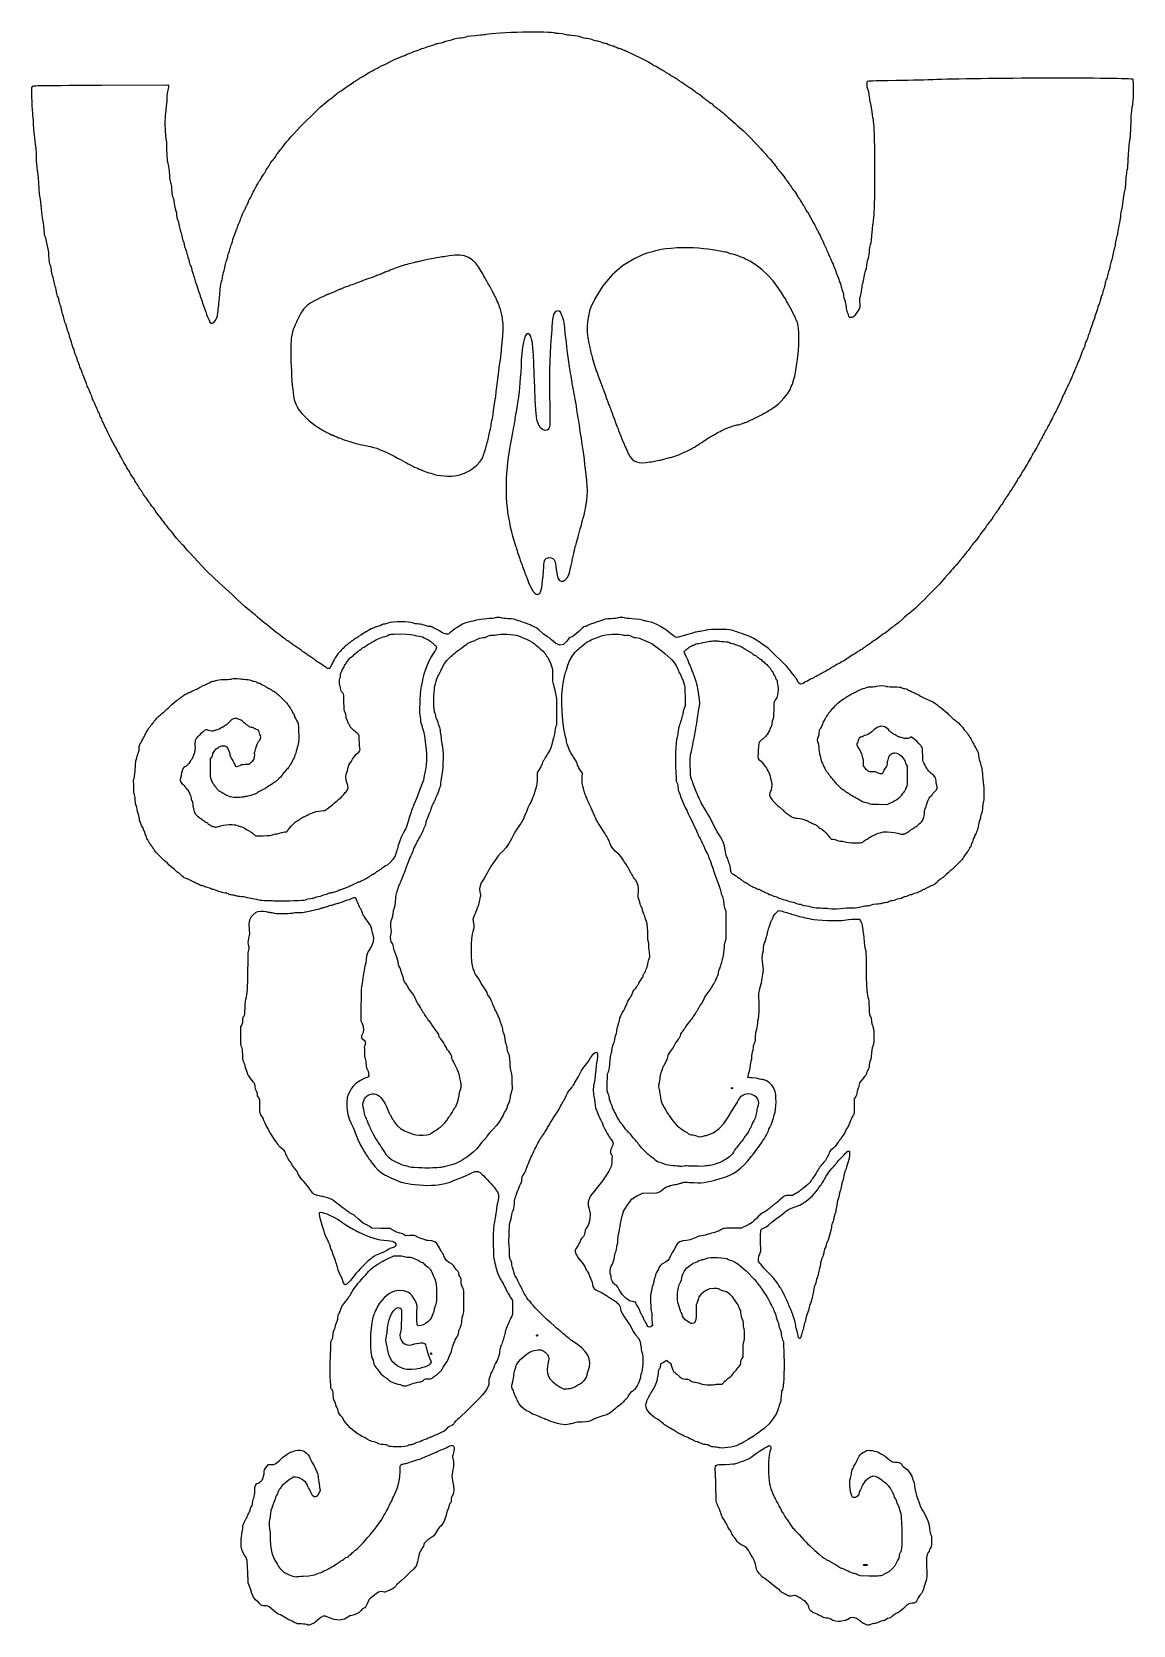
# Model space of a CAD drawing. Extents: x 2.6 to 36, y 0.8 to 49.1.
import ezdxf

# ---------------------------------------------------------------- set-up
doc = ezdxf.new("R2010")
doc.units = 0
doc.layers.get('0').update_dxf_attribs({"linetype": 'CONTINUOUS'})

msp = doc.modelspace()

# ---------------------------------------------------------------- linework, layer by layer
at = {"color": 0}
for p, q in [((14.9621, 48.7785), (15.0356, 48.7928)), ((15.0356, 48.7928), (15.0975, 48.8154)), ((15.0975, 48.8154), (15.1269, 48.8276)), ((15.1269, 48.8276), (15.1665, 48.8403)), ((15.1665, 48.8403), (15.2112, 48.8519)), ((15.2112, 48.8519), (15.2557, 48.8611)), ((15.2557, 48.8611), (15.299, 48.8697)), ((15.299, 48.8697), (15.341, 48.8801)), ((15.341, 48.8801), (15.3767, 48.8908)), ((15.3767, 48.8908), (15.4014, 48.9007)), ((15.4014, 48.9007), (15.4286, 48.911)), ((15.4286, 48.911), (15.4689, 48.9208)), ((15.4689, 48.9208), (15.5204, 48.9303)), ((15.5204, 48.9303), (15.5815, 48.9385)), ((15.5815, 48.9385), (15.6401, 48.9464)), ((15.6401, 48.9464), (15.6981, 48.9563)), ((15.6981, 48.9563), (15.7483, 48.9667)), ((15.7483, 48.9667), (15.7847, 48.9763)), ((15.7847, 48.9763), (15.8425, 48.9904)), ((15.8425, 48.9904), (15.9306, 49.0032)), ((15.9306, 49.0032), (16.0565, 49.0154)), ((16.0565, 49.0154), (16.2278, 49.0282)), ((16.2278, 49.0282), (16.2722, 49.0322)), ((16.2722, 49.0322), (16.3196, 49.0382)), ((16.3196, 49.0382), (16.364, 49.0451)), ((16.364, 49.0451), (16.4, 49.0524)), ((16.4, 49.0524), (16.4674, 49.0643)), ((16.4674, 49.0643), (16.5637, 49.0754)), ((16.5637, 49.0754), (16.6847, 49.0856)), ((16.6847, 49.0856), (16.8257, 49.0947)), ((16.8257, 49.0947), (16.9825, 49.1028)), ((16.9825, 49.1028), (17.1504, 49.1096)), ((17.1504, 49.1096), (17.3251, 49.1151)), ((17.3251, 49.1151), (17.5022, 49.1192)), ((17.5022, 49.1192), (17.6771, 49.1218)), ((17.6771, 49.1218), (17.8456, 49.1231)), ((17.8456, 49.1231), (18.0029, 49.1225)), ((18.0029, 49.1225), (18.145, 49.1203)), ((18.145, 49.1203), (18.2671, 49.1163)), ((18.2671, 49.1163), (18.365, 49.1103)), ((18.365, 49.1103), (18.434, 49.1024)), ((18.434, 49.1024), (18.47, 49.0924)), ((18.47, 49.0924), (18.4831, 49.0896)), ((18.4831, 49.0896), (18.5107, 49.0867)), ((18.5107, 49.0867), (18.5489, 49.0842)), ((18.5489, 49.0842), (18.5935, 49.0822)), ((18.5935, 49.0822), (18.6957, 49.0739)), ((18.6957, 49.0739), (18.7781, 49.056)), ((18.7781, 49.056), (18.816, 49.0464)), ((18.816, 49.0464), (18.8664, 49.0368)), ((18.8664, 49.0368), (18.9225, 49.0285)), ((18.9225, 49.0285), (18.9778, 49.0225)), ((18.9778, 49.0225), (19.079, 49.0125)), ((19.079, 49.0125), (19.1567, 49.0014)), ((19.1567, 49.0014), (19.2138, 48.9886)), ((19.2138, 48.9886), (19.2529, 48.9735)), ((19.2529, 48.9735), (19.2921, 48.9593)), ((19.2921, 48.9593), (19.3469, 48.9464)), ((19.3469, 48.9464), (19.4068, 48.9369)), ((19.4068, 48.9369), (19.4604, 48.9331)), ((19.4604, 48.9331), (19.5069, 48.9261)), ((19.5069, 48.9261), (19.5556, 48.9096)), ((19.5556, 48.9096), (19.6075, 48.8885)), ((19.6075, 48.8885), (19.6617, 48.8714)), ((19.6617, 48.8714), (19.7125, 48.8599)), ((19.7125, 48.8599), (19.7542, 48.8557)), ((19.7542, 48.8557), (19.7756, 48.8526)), ((19.7756, 48.8526), (19.806, 48.8442)), ((19.806, 48.8442), (19.8414, 48.8318)), ((19.8414, 48.8318), (19.8778, 48.8167)), ((19.8778, 48.8167), (19.9151, 48.8012)), ((19.9151, 48.8012), (19.9511, 48.7889)), ((13.6099, 48.2806), (13.6807, 48.3124)), ((13.6807, 48.3124), (13.7222, 48.3285)), ((13.7222, 48.3285), (13.7377, 48.334)), ((13.7377, 48.334), (13.7594, 48.3435)), ((13.7594, 48.3435), (13.7844, 48.3553)), ((13.7844, 48.3553), (13.8099, 48.3682)), ((13.8099, 48.3682), (13.8354, 48.3806)), ((13.8354, 48.3806), (13.8607, 48.3907)), ((13.8607, 48.3907), (13.8828, 48.3976)), ((13.8828, 48.3976), (13.8988, 48.4003)), ((13.8988, 48.4003), (13.9331, 48.4097)), ((13.9331, 48.4097), (13.9747, 48.4322)), ((13.9747, 48.4322), (14.0203, 48.4571)), ((14.0203, 48.4571), (14.0636, 48.4718)), ((14.0636, 48.4718), (14.1096, 48.4867)), ((14.1096, 48.4867), (14.1611, 48.5111)), ((14.1611, 48.5111), (14.2167, 48.5357)), ((14.2167, 48.5357), (14.2722, 48.5506)), ((14.2722, 48.5506), (14.3278, 48.5653)), ((14.3278, 48.5653), (14.3833, 48.5893)), ((14.3833, 48.5893), (14.4404, 48.6149)), ((14.4404, 48.6149), (14.5, 48.6336)), ((14.5, 48.6336), (14.5561, 48.6499)), ((14.5561, 48.6499), (14.605, 48.6696)), ((14.605, 48.6696), (14.629, 48.6799)), ((14.629, 48.6799), (14.6622, 48.6914)), ((14.6622, 48.6914), (14.7, 48.7029)), ((14.7, 48.7029), (14.7382, 48.7129)), ((14.7382, 48.7129), (14.775, 48.7226)), ((14.775, 48.7226), (14.8092, 48.7332)), ((14.8092, 48.7332), (14.8369, 48.7433)), ((14.8369, 48.7433), (14.8544, 48.7519)), ((14.8544, 48.7519), (14.8712, 48.7594)), ((14.8712, 48.7594), (14.8971, 48.7671)), ((14.8971, 48.7671), (14.9286, 48.7737)), ((14.9286, 48.7737), (14.9621, 48.7785)), ((19.9511, 48.7889), (19.9825, 48.7807)), ((19.9825, 48.7807), (20.0056, 48.7778)), ((20.0056, 48.7778), (20.0517, 48.7689)), ((20.0517, 48.7689), (20.1056, 48.7444)), ((20.1056, 48.7444), (20.1624, 48.7188)), ((20.1624, 48.7188), (20.2171, 48.7037)), ((20.2171, 48.7037), (20.2433, 48.6981)), ((20.2433, 48.6981), (20.2756, 48.6878)), ((20.2756, 48.6878), (20.3096, 48.6743)), ((20.3096, 48.6743), (20.3415, 48.6593)), ((20.3415, 48.6593), (20.371, 48.645)), ((20.371, 48.645), (20.3989, 48.6332)), ((20.3989, 48.6332), (20.4219, 48.6251)), ((20.4219, 48.6251), (20.4369, 48.6222)), ((20.4369, 48.6222), (20.4694, 48.614)), ((20.4694, 48.614), (20.5135, 48.5944)), ((20.5135, 48.5944), (20.5546, 48.5749)), ((20.5546, 48.5749), (20.58, 48.5667)), ((20.58, 48.5667), (20.5931, 48.5631)), ((20.5931, 48.5631), (20.6179, 48.5533)), ((20.6179, 48.5533), (20.6511, 48.5389)), ((20.6511, 48.5389), (20.6889, 48.5213)), ((20.6889, 48.5213), (20.7321, 48.5006)), ((20.7321, 48.5006), (20.78, 48.4776)), ((20.78, 48.4776), (20.8268, 48.4554)), ((20.8268, 48.4554), (20.8667, 48.4365)), ((20.8667, 48.4365), (20.9406, 48.4011)), ((20.9406, 48.4011), (21.0347, 48.3546)), ((21.0347, 48.3546), (21.1532, 48.2947)), ((12.7389, 47.8232), (12.7771, 47.8522)), ((12.7771, 47.8522), (12.8222, 47.8779)), ((12.8222, 47.8779), (12.8473, 47.8906)), ((12.8473, 47.8906), (12.8788, 47.9074)), ((12.8788, 47.9074), (12.9124, 47.9264)), ((12.9124, 47.9264), (12.9444, 47.9453)), ((12.9444, 47.9453), (12.9748, 47.9633)), ((12.9748, 47.9633), (13.0042, 47.9799)), ((13.0042, 47.9799), (13.0292, 47.9931)), ((13.0292, 47.9931), (13.0466, 48.001)), ((13.0466, 48.001), (13.0784, 48.0151)), ((13.0784, 48.0151), (13.1132, 48.0324)), ((13.1132, 48.0324), (13.2216, 48.0886)), ((13.2216, 48.0886), (13.3389, 48.1478)), ((13.3389, 48.1478), (13.38, 48.1683)), ((13.38, 48.1683), (13.4167, 48.1868)), ((13.4167, 48.1868), (13.5188, 48.2374)), ((13.5188, 48.2374), (13.6099, 48.2806)), ((21.1532, 48.2947), (21.3, 48.2197)), ((21.3, 48.2197), (21.3518, 48.1922)), ((21.3518, 48.1922), (21.3983, 48.1658)), ((21.3983, 48.1658), (21.4347, 48.1433)), ((21.4347, 48.1433), (21.4556, 48.1279)), ((21.4556, 48.1279), (21.4849, 48.1071)), ((21.4849, 48.1071), (21.5167, 48.0939)), ((21.5167, 48.0939), (21.5515, 48.0799)), ((21.5515, 48.0799), (21.5889, 48.0568)), ((21.5889, 48.0568), (21.6097, 48.0424)), ((21.6097, 48.0424), (21.6379, 48.025)), ((21.6379, 48.025), (21.6696, 48.0071)), ((21.6696, 48.0071), (21.7014, 47.9904)), ((21.7014, 47.9904), (21.7339, 47.9729)), ((21.7339, 47.9729), (21.7682, 47.9521)), ((21.7682, 47.9521), (21.8003, 47.9308)), ((21.8003, 47.9308), (21.826, 47.9114)), ((21.826, 47.9114), (21.8482, 47.8944)), ((21.8482, 47.8944), (21.8708, 47.8794)), ((21.8708, 47.8794), (21.8914, 47.8681)), ((21.8914, 47.8681), (21.9072, 47.8617)), ((21.9072, 47.8617), (21.9378, 47.8485)), ((21.9378, 47.8485), (21.9692, 47.8274)), ((21.9692, 47.8274), (21.9887, 47.8131)), ((2.61567, 47.2569), (2.6161, 47.3554)), ((2.6161, 47.3554), (2.61908, 47.4256)), ((2.61908, 47.4256), (2.62489, 47.4583)), ((2.62489, 47.4583), (2.62939, 47.4657)), ((2.62939, 47.4657), (2.63504, 47.4721)), ((2.63504, 47.4721), (2.64513, 47.4776)), ((2.64513, 47.4776), (2.66308, 47.4824)), ((2.66308, 47.4824), (2.69233, 47.4864)), ((2.69233, 47.4864), (2.73617, 47.4899)), ((2.73617, 47.4899), (2.79801, 47.4928)), ((2.79801, 47.4928), (2.88135, 47.4951)), ((2.88135, 47.4951), (2.98947, 47.4972)), ((2.98947, 47.4972), (3.12582, 47.4989)), ((3.12582, 47.4989), (3.29378, 47.5003)), ((3.29378, 47.5003), (3.49669, 47.5017)), ((3.49669, 47.5017), (3.73801, 47.5029)), ((3.73801, 47.5029), (4.02111, 47.504)), ((4.02111, 47.504), (4.34939, 47.5054)), ((4.34939, 47.5054), (4.72624, 47.5068)), ((4.72624, 47.5068), (6.74365, 47.5147)), ((6.75038, 47.4011), (6.73508, 47.3408)), ((6.74365, 47.5147), (6.75549, 47.4835)), ((6.76118, 47.4481), (6.75038, 47.4011)), ((6.75549, 47.4835), (6.76118, 47.4481)), ((11.9925, 47.3371), (12.0262, 47.3594)), ((12.0262, 47.3594), (12.0655, 47.3869)), ((12.0655, 47.3869), (12.106, 47.4167)), ((12.106, 47.4167), (12.1443, 47.4447)), ((12.1443, 47.4447), (12.1779, 47.4676)), ((12.1779, 47.4676), (12.2032, 47.4832)), ((12.2032, 47.4832), (12.2165, 47.4889)), ((12.2165, 47.4889), (12.2322, 47.4947)), ((12.2322, 47.4947), (12.2606, 47.5133)), ((12.2606, 47.5133), (12.3045, 47.5469)), ((12.3045, 47.5469), (12.3666, 47.5974)), ((12.3666, 47.5974), (12.3879, 47.6132)), ((12.3879, 47.6132), (12.4169, 47.6325)), ((12.4169, 47.6325), (12.45, 47.6528)), ((12.45, 47.6528), (12.4833, 47.6718)), ((12.4833, 47.6718), (12.5163, 47.6904)), ((12.5163, 47.6904), (12.5488, 47.7096)), ((12.5488, 47.7096), (12.577, 47.7272)), ((12.577, 47.7272), (12.5973, 47.741)), ((12.5973, 47.741), (12.6334, 47.7635)), ((12.6334, 47.7635), (12.6695, 47.7799)), ((12.6695, 47.7799), (12.7048, 47.7975)), ((12.7048, 47.7975), (12.7389, 47.8232)), ((21.9887, 47.8131), (22.0186, 47.7937)), ((22.0186, 47.7937), (22.0549, 47.7721)), ((22.0549, 47.7721), (22.0931, 47.7504)), ((22.0931, 47.7504), (22.1306, 47.729)), ((22.1306, 47.729), (22.1644, 47.7081)), ((22.1644, 47.7081), (22.191, 47.6897)), ((22.191, 47.6897), (22.2065, 47.6767)), ((22.2065, 47.6767), (22.2222, 47.6632)), ((22.2222, 47.6632), (22.2493, 47.6438)), ((22.2493, 47.6438), (22.2839, 47.621)), ((22.2839, 47.621), (22.3222, 47.5975)), ((22.3222, 47.5975), (22.3617, 47.5733)), ((22.3617, 47.5733), (22.3993, 47.5489)), ((22.3993, 47.5489), (22.431, 47.5271)), ((22.431, 47.5271), (22.4522, 47.5106)), ((22.4522, 47.5106), (22.4719, 47.4949)), ((22.4719, 47.4949), (22.4996, 47.4751)), ((22.4996, 47.4751), (22.5313, 47.454)), ((22.5313, 47.454), (22.5633, 47.4338)), ((22.5633, 47.4338), (22.5992, 47.411)), ((22.5992, 47.411), (22.6411, 47.3822)), ((22.6411, 47.3822), (22.6839, 47.3514)), ((22.6839, 47.3514), (22.7222, 47.3221)), ((27.9467, 47.5194), (27.9492, 47.5858)), ((27.9543, 47.4471), (27.9467, 47.5194)), ((27.9492, 47.5858), (27.9625, 47.624)), ((27.9714, 47.3906), (27.9543, 47.4471)), ((27.9625, 47.624), (27.9739, 47.6296)), ((28.0006, 47.3003), (27.9714, 47.3906)), ((27.9739, 47.6296), (27.9992, 47.6342)), ((27.9992, 47.6342), (28.0451, 47.6381)), ((28.0451, 47.6381), (28.1193, 47.6415)), ((28.1193, 47.6415), (28.2285, 47.6446)), ((28.2285, 47.6446), (28.3801, 47.6478)), ((28.3801, 47.6478), (28.5811, 47.6511)), ((28.5811, 47.6511), (28.8389, 47.655)), ((28.8389, 47.655), (29.0161, 47.6579)), ((29.0161, 47.6579), (29.1917, 47.661)), ((29.1917, 47.661), (29.3611, 47.6643)), ((29.3611, 47.6643), (29.5199, 47.6678)), ((29.5199, 47.6678), (29.6632, 47.6713)), ((29.6632, 47.6713), (29.7867, 47.6746)), ((29.7867, 47.6746), (29.8857, 47.6776)), ((29.8857, 47.6776), (29.9556, 47.6804)), ((29.9556, 47.6804), (30.0771, 47.6857)), ((30.0771, 47.6857), (30.2183, 47.6906)), ((30.2183, 47.6906), (30.3778, 47.6951)), ((30.3778, 47.6951), (30.5538, 47.6996)), ((30.5538, 47.6996), (30.745, 47.7036)), ((30.745, 47.7036), (30.9497, 47.7074)), ((30.9497, 47.7074), (31.1664, 47.7108)), ((31.1664, 47.7108), (31.3936, 47.714)), ((31.3936, 47.714), (31.6299, 47.7168)), ((31.6299, 47.7168), (31.8735, 47.7194)), ((31.8735, 47.7194), (32.1231, 47.7217)), ((32.1231, 47.7217), (32.3769, 47.7235)), ((32.3769, 47.7235), (32.6336, 47.7251)), ((32.6336, 47.7251), (32.8917, 47.7264)), ((32.8917, 47.7264), (33.1494, 47.7274)), ((33.1494, 47.7274), (33.4054, 47.7279)), ((33.4054, 47.7279), (33.6581, 47.7282)), ((33.6581, 47.7282), (33.906, 47.7282)), ((33.906, 47.7282), (34.1474, 47.7278)), ((34.1474, 47.7278), (34.3808, 47.7271)), ((34.3808, 47.7271), (34.6049, 47.7261)), ((34.6049, 47.7261), (34.8181, 47.7247)), ((34.8181, 47.7247), (35.0186, 47.7229)), ((35.0186, 47.7229), (35.2051, 47.7208)), ((35.2051, 47.7208), (35.376, 47.7183)), ((35.376, 47.7183), (35.5299, 47.7156)), ((35.5299, 47.7156), (35.665, 47.7125)), ((35.665, 47.7125), (35.78, 47.7089)), ((35.78, 47.7089), (35.8732, 47.7051)), ((35.8732, 47.7051), (35.9432, 47.7008)), ((35.9432, 47.7008), (35.9883, 47.6962)), ((35.9883, 47.6962), (36.0072, 47.6913)), ((36.0072, 47.6913), (36.0136, 47.6528)), ((36.0136, 47.6528), (36.0172, 47.5639)), ((36.0183, 47.4414), (36.0171, 47.3015)), ((36.0172, 47.5639), (36.0183, 47.4414)), ((2.61757, 47.1392), (2.61567, 47.2569)), ((2.62164, 47.0111), (2.61757, 47.1392)), ((2.62756, 46.8818), (2.62164, 47.0111)), ((2.63519, 46.7603), (2.62756, 46.8818)), ((6.69412, 46.8758), (6.67686, 46.75)), ((6.70551, 47.0222), (6.69412, 46.8758)), ((6.713, 47.1543), (6.70551, 47.0222)), ((6.72271, 47.2594), (6.713, 47.1543)), ((6.73508, 47.3408), (6.72271, 47.2594)), ((11.3752, 46.8456), (11.4624, 46.9236)), ((11.4624, 46.9236), (11.5396, 46.9896)), ((11.5396, 46.9896), (11.6047, 47.0415)), ((11.6047, 47.0415), (11.6556, 47.0775)), ((11.6556, 47.0775), (11.6876, 47.0999)), ((11.6876, 47.0999), (11.7297, 47.1321)), ((11.7297, 47.1321), (11.7764, 47.1699)), ((11.7764, 47.1699), (11.8222, 47.2089)), ((11.8222, 47.2089), (11.8664, 47.2467)), ((11.8664, 47.2467), (11.9089, 47.2807)), ((11.9089, 47.2807), (11.9446, 47.3075)), ((11.9446, 47.3075), (11.969, 47.3231)), ((11.969, 47.3231), (11.9925, 47.3371)), ((22.7222, 47.3221), (22.7556, 47.2964)), ((22.7556, 47.2964), (22.7847, 47.2754)), ((22.7847, 47.2754), (22.8065, 47.2611)), ((22.8065, 47.2611), (22.8179, 47.2558)), ((22.8179, 47.2558), (22.8412, 47.2446)), ((22.8412, 47.2446), (22.8854, 47.2132)), ((22.8854, 47.2132), (22.946, 47.1653)), ((22.946, 47.1653), (23.0185, 47.104)), ((23.0185, 47.104), (23.0524, 47.0757)), ((23.0524, 47.0757), (23.0856, 47.0496)), ((23.0856, 47.0496), (23.1144, 47.0288)), ((23.1144, 47.0288), (23.1351, 47.0158)), ((23.1351, 47.0158), (23.1712, 46.9946)), ((23.1712, 46.9946), (23.2124, 46.9661)), ((23.2124, 46.9661), (23.2494, 46.9372)), ((23.2494, 46.9372), (23.2736, 46.9146)), ((23.2736, 46.9146), (23.2939, 46.8951)), ((23.2939, 46.8951), (23.3254, 46.8693)), ((23.3254, 46.8693), (23.3454, 46.8539)), ((28.0225, 47.1471), (28.0006, 47.3003)), ((28.0286, 47.1006), (28.0225, 47.1471)), ((28.0369, 47.0536), (28.0286, 47.1006)), ((28.0462, 47.0118), (28.0369, 47.0536)), ((28.0557, 46.9804), (28.0462, 47.0118)), ((28.0761, 46.8925), (28.0557, 46.9804)), ((28.0946, 46.7582), (28.0761, 46.8925)), ((35.995, 46.901), (35.9806, 46.8432)), ((36.0026, 46.9442), (35.995, 46.901)), ((36.009, 47.0364), (36.0026, 46.9442)), ((36.014, 47.1611), (36.009, 47.0364)), ((36.0171, 47.3015), (36.014, 47.1611)), ((2.64432, 46.6556), (2.63519, 46.7603)), ((2.64947, 46.5988), (2.64432, 46.6556)), ((2.65549, 46.5224), (2.64947, 46.5988)), ((2.66157, 46.436), (2.65549, 46.5224)), ((2.66699, 46.35), (2.66157, 46.436)), ((6.65711, 46.5756), (6.65201, 46.3518)), ((6.67686, 46.75), (6.65711, 46.5756)), ((10.8587, 46.3465), (10.9659, 46.4542)), ((10.9659, 46.4542), (11.0732, 46.5599)), ((11.0732, 46.5599), (11.1785, 46.6617)), ((11.1785, 46.6617), (11.2798, 46.7575)), ((11.2798, 46.7575), (11.3752, 46.8456)), ((23.3454, 46.8539), (23.3707, 46.8342)), ((23.3707, 46.8342), (23.3981, 46.8129)), ((23.3981, 46.8129), (23.4242, 46.7924)), ((23.4242, 46.7924), (23.4521, 46.7706)), ((23.4521, 46.7706), (23.4844, 46.7454)), ((23.4844, 46.7454), (23.5169, 46.7203)), ((23.5169, 46.7203), (23.5461, 46.6979)), ((23.5461, 46.6979), (23.5799, 46.6704)), ((23.5799, 46.6704), (23.6257, 46.6311)), ((23.6257, 46.6311), (23.6776, 46.5851)), ((23.6776, 46.5851), (23.7294, 46.5376)), ((23.7294, 46.5376), (23.7897, 46.4824)), ((23.7897, 46.4824), (23.8651, 46.4147)), ((23.8651, 46.4147), (23.9458, 46.3435)), ((28.1114, 46.6197), (28.0946, 46.7582)), ((28.1279, 46.5167), (28.1114, 46.6197)), ((28.1388, 46.4614), (28.1279, 46.5167)), ((28.1475, 46.4042), (28.1388, 46.4614)), ((28.1546, 46.3382), (28.1475, 46.4042)), ((35.9531, 46.5631), (35.9432, 46.3722)), ((35.9661, 46.7251), (35.9531, 46.5631)), ((35.9806, 46.8432), (35.9661, 46.7251)), ((2.67964, 46.1465), (2.66699, 46.35)), ((2.69097, 46.0003), (2.67964, 46.1465)), ((2.70247, 45.8957), (2.69097, 46.0003)), ((2.7156, 45.8167), (2.70247, 45.8957)), ((6.65201, 46.3518), (6.66114, 46.1099)), ((6.66114, 46.1099), (6.68431, 45.8806)), ((10.3955, 45.8514), (10.4716, 45.9381)), ((10.4716, 45.9381), (10.5581, 46.0328)), ((10.5581, 46.0328), (10.6528, 46.1339)), ((10.6528, 46.1339), (10.7537, 46.239)), ((10.7537, 46.239), (10.8587, 46.3465)), ((23.9458, 46.3435), (24.0222, 46.2769)), ((24.0222, 46.2769), (24.1965, 46.1194)), ((24.1965, 46.1194), (24.3846, 45.9374)), ((24.3846, 45.9374), (24.5664, 45.7506)), ((28.1604, 46.2567), (28.1546, 46.3382)), ((28.1653, 46.1526), (28.1604, 46.2567)), ((28.1697, 46.0196), (28.1653, 46.1526)), ((28.174, 45.8506), (28.1697, 46.0196)), ((35.9214, 45.8954), (35.9169, 45.8611)), ((35.925, 45.9351), (35.9214, 45.8954)), ((35.9275, 45.976), (35.925, 45.9351)), ((35.9299, 46.0369), (35.9275, 45.976)), ((35.9337, 46.1321), (35.9299, 46.0369)), ((35.9383, 46.2482), (35.9337, 46.1321)), ((35.9432, 46.3722), (35.9383, 46.2482)), ((2.73003, 45.7215), (2.7156, 45.8167)), ((2.74251, 45.59), (2.73003, 45.7215)), ((2.75293, 45.4219), (2.74251, 45.59)), ((2.76144, 45.2167), (2.75293, 45.4219)), ((6.68431, 45.8806), (6.69038, 45.8317)), ((6.69038, 45.8317), (6.69504, 45.7831)), ((6.69504, 45.7831), (6.69786, 45.74)), ((6.69786, 45.74), (6.6984, 45.7083)), ((6.6984, 45.7083), (6.69857, 45.6669)), ((6.69857, 45.6669), (6.70063, 45.6022)), ((6.70063, 45.6022), (6.70421, 45.5225)), ((6.70421, 45.5225), (6.70882, 45.4356)), ((6.70882, 45.4356), (6.71397, 45.3497)), ((10.0373, 45.3904), (10.0691, 45.436)), ((10.0691, 45.436), (10.1134, 45.4943)), ((10.1134, 45.4943), (10.1714, 45.5667)), ((10.1714, 45.5667), (10.1955, 45.5969)), ((10.1955, 45.5969), (10.2244, 45.6343)), ((10.2244, 45.6343), (10.2544, 45.6739)), ((10.2544, 45.6739), (10.282, 45.7111)), ((10.282, 45.7111), (10.3315, 45.7751)), ((10.3315, 45.7751), (10.3955, 45.8514)), ((24.5664, 45.7506), (24.7225, 45.5786)), ((24.7225, 45.5786), (24.7849, 45.5071)), ((24.7849, 45.5071), (24.8525, 45.431)), ((24.8525, 45.431), (24.9169, 45.3592)), ((28.1786, 45.6389), (28.174, 45.8506)), ((28.184, 45.2672), (28.1786, 45.6389)), ((35.8747, 45.5539), (35.8665, 45.3969)), ((35.8844, 45.6729), (35.8747, 45.5539)), ((35.8965, 45.7642), (35.8844, 45.6729)), ((35.9122, 45.8371), (35.8965, 45.7642)), ((35.9169, 45.8611), (35.9122, 45.8371)), ((2.77197, 45.034), (2.76144, 45.2167)), ((2.78944, 44.9078), (2.77197, 45.034)), ((6.71397, 45.3497), (6.71924, 45.2728)), ((6.71924, 45.2728), (6.72412, 45.2128)), ((6.72412, 45.2128), (6.72831, 45.1778)), ((6.72831, 45.1778), (6.73757, 45.1357)), ((6.73757, 45.1357), (6.75006, 45.0889)), ((6.75006, 45.0889), (6.76172, 45.0417)), ((6.76172, 45.0417), (6.77083, 44.9824)), ((6.77083, 44.9824), (6.77908, 44.8971)), ((9.71278, 44.9096), (9.73406, 44.9525)), ((9.73406, 44.9525), (9.75433, 44.9833)), ((9.75433, 44.9833), (9.76568, 44.9986)), ((9.76568, 44.9986), (9.78222, 45.0236)), ((9.78222, 45.0236), (9.80176, 45.0549)), ((9.80176, 45.0549), (9.82206, 45.0889)), ((9.82206, 45.0889), (9.84571, 45.1269)), ((9.84571, 45.1269), (9.87468, 45.1689)), ((9.87468, 45.1689), (9.90517, 45.2099)), ((9.90517, 45.2099), (9.9336, 45.2444)), ((9.9336, 45.2444), (9.95969, 45.2756)), ((9.95969, 45.2756), (9.9841, 45.3069)), ((9.9841, 45.3069), (10.0041, 45.3349)), ((10.0041, 45.3349), (10.0168, 45.3556)), ((10.0168, 45.3556), (10.0373, 45.3904)), ((24.9169, 45.3592), (24.9701, 45.3008)), ((24.9701, 45.3008), (25.0164, 45.25)), ((25.0164, 45.25), (25.0615, 45.1983)), ((25.0615, 45.1983), (25.1006, 45.1518)), ((25.1006, 45.1518), (25.1283, 45.1167)), ((25.1283, 45.1167), (25.1601, 45.0735)), ((25.1601, 45.0735), (25.1867, 45.0375)), ((25.1867, 45.0375), (25.2085, 45.0083)), ((25.2085, 45.0083), (25.226, 44.985)), ((25.226, 44.985), (25.24, 44.9667)), ((25.24, 44.9667), (25.251, 44.9525)), ((25.251, 44.9525), (25.2597, 44.9418)), ((25.2597, 44.9418), (25.2667, 44.9338)), ((25.2667, 44.9338), (25.3144, 44.879)), ((28.1857, 44.8857), (28.184, 45.2672)), ((35.8346, 44.9385), (35.8283, 44.9167)), ((35.8399, 44.9622), (35.8346, 44.9385)), ((35.8442, 44.9925), (35.8399, 44.9622)), ((35.8482, 45.0337), (35.8442, 44.9925)), ((35.8519, 45.0904), (35.8482, 45.0337)), ((35.8561, 45.1669), (35.8519, 45.0904)), ((35.8608, 45.2676), (35.8561, 45.1669)), ((35.8665, 45.3969), (35.8608, 45.2676)), ((2.80561, 44.8132), (2.78944, 44.9078)), ((2.81917, 44.6921), (2.80561, 44.8132)), ((2.83035, 44.5422), (2.81917, 44.6921)), ((2.83936, 44.3611), (2.83035, 44.5422)), ((6.77908, 44.8971), (6.78819, 44.7715)), ((6.78819, 44.7715), (6.79411, 44.6992)), ((6.79411, 44.6992), (6.80126, 44.6401)), ((6.80126, 44.6401), (6.80985, 44.5942)), ((6.80985, 44.5942), (6.81993, 44.5604)), ((6.81993, 44.5604), (6.82938, 44.5281)), ((6.82938, 44.5281), (6.83886, 44.4817)), ((6.83886, 44.4817), (6.84754, 44.4261)), ((9.42128, 44.4304), (9.44694, 44.4803)), ((9.44694, 44.4803), (9.46506, 44.5167)), ((9.46506, 44.5167), (9.47922, 44.5442)), ((9.47922, 44.5442), (9.49425, 44.5697)), ((9.49425, 44.5697), (9.50831, 44.5906)), ((9.50831, 44.5906), (9.51969, 44.6036)), ((9.51969, 44.6036), (9.53993, 44.6282)), ((9.53993, 44.6282), (9.55681, 44.6592)), ((9.55681, 44.6592), (9.5664, 44.6793)), ((9.5664, 44.6793), (9.581, 44.7058)), ((9.581, 44.7058), (9.59885, 44.7361)), ((9.59885, 44.7361), (9.61833, 44.7674)), ((9.61833, 44.7674), (9.63769, 44.7971)), ((9.63769, 44.7971), (9.65539, 44.8226)), ((9.65539, 44.8226), (9.66965, 44.8414)), ((9.66965, 44.8414), (9.67888, 44.8507)), ((9.67888, 44.8507), (9.69368, 44.871)), ((9.69368, 44.871), (9.71278, 44.9096)), ((25.3144, 44.879), (25.3613, 44.8226)), ((25.3613, 44.8226), (25.4024, 44.7701)), ((25.4024, 44.7701), (25.4331, 44.7278)), ((25.4331, 44.7278), (25.4647, 44.6813)), ((25.4647, 44.6813), (25.4908, 44.6444)), ((25.4908, 44.6444), (25.5192, 44.6065)), ((25.5192, 44.6065), (25.5578, 44.5568)), ((25.5578, 44.5568), (25.5799, 44.5275)), ((25.5799, 44.5275), (25.6015, 44.4972)), ((25.6015, 44.4972), (25.6201, 44.4694)), ((25.6201, 44.4694), (25.6333, 44.4478)), ((25.6333, 44.4478), (25.6532, 44.4136)), ((28.1786, 44.1581), (28.1837, 44.5106)), ((28.1837, 44.5106), (28.1857, 44.8857)), ((35.7837, 44.5129), (35.7713, 44.3844)), ((35.7994, 44.7111), (35.7837, 44.5129)), ((35.8053, 44.7737), (35.7994, 44.7111)), ((35.8126, 44.8333), (35.8053, 44.7737)), ((35.8206, 44.8833), (35.8126, 44.8333)), ((35.8283, 44.9167), (35.8206, 44.8833)), ((2.8501, 44.2065), (2.83936, 44.3611)), ((2.86837, 44.1), (2.8501, 44.2065)), ((2.88906, 43.9729), (2.86837, 44.1)), ((2.90756, 43.7611), (2.88906, 43.9729)), ((6.84754, 44.4261), (6.85444, 44.3667)), ((6.85444, 44.3667), (6.86604, 44.2481)), ((6.86604, 44.2481), (6.87472, 44.179)), ((6.87472, 44.179), (6.88433, 44.1361)), ((6.88433, 44.1361), (6.89865, 44.0957)), ((6.89865, 44.0957), (6.90815, 44.064)), ((6.90815, 44.064), (6.91792, 44.0197)), ((6.91792, 44.0197), (6.92681, 43.9686)), ((6.92681, 43.9686), (6.93371, 43.9167)), ((9.16314, 43.9233), (9.18283, 43.9749)), ((9.18283, 43.9749), (9.19943, 44.0181)), ((9.19943, 44.0181), (9.213, 44.04)), ((9.213, 44.04), (9.21989, 44.0482)), ((9.21989, 44.0482), (9.23036, 44.065)), ((9.23036, 44.065), (9.243, 44.0882)), ((9.243, 44.0882), (9.25635, 44.1151)), ((9.25635, 44.1151), (9.27447, 44.1522)), ((9.27447, 44.1522), (9.30024, 44.2025)), ((9.30024, 44.2025), (9.33014, 44.2596)), ((9.33014, 44.2596), (9.36079, 44.3167)), ((9.36079, 44.3167), (9.39139, 44.3737)), ((9.39139, 44.3737), (9.42128, 44.4304)), ((25.6532, 44.4136), (25.6765, 44.3785)), ((25.6765, 44.3785), (25.7064, 44.3382)), ((25.7064, 44.3382), (25.7454, 44.2886)), ((25.7454, 44.2886), (25.7639, 44.264)), ((25.7639, 44.264), (25.7844, 44.2339)), ((25.7844, 44.2339), (25.8047, 44.2021)), ((25.8047, 44.2021), (25.8222, 44.1722)), ((25.8222, 44.1722), (25.8383, 44.1443)), ((25.8383, 44.1443), (25.855, 44.1176)), ((25.855, 44.1176), (25.8703, 44.0951)), ((25.8703, 44.0951), (25.8822, 44.0799)), ((25.8822, 44.0799), (25.9068, 44.046)), ((25.9068, 44.046), (25.9333, 44.0006)), ((25.9333, 44.0006), (25.9482, 43.9735)), ((25.9482, 43.9735), (25.9683, 43.9396)), ((28.1707, 43.8444), (28.1786, 44.1581)), ((35.7064, 43.9878), (35.6876, 43.8289)), ((35.725, 44.1461), (35.7064, 43.9878)), ((35.7456, 44.2489), (35.725, 44.1461)), ((35.7593, 44.3038), (35.7456, 44.2489)), ((35.7713, 44.3844), (35.7593, 44.3038)), ((2.92572, 43.5514), (2.90756, 43.7611)), ((2.94569, 43.4333), (2.92572, 43.5514)), ((6.93371, 43.9167), (6.94097, 43.8622)), ((6.94097, 43.8622), (6.95068, 43.8089)), ((6.95068, 43.8089), (6.96181, 43.7613)), ((6.96181, 43.7613), (6.97347, 43.7238)), ((6.97347, 43.7238), (6.98372, 43.6933)), ((6.98372, 43.6933), (6.99219, 43.6629)), ((6.99219, 43.6629), (6.99789, 43.636)), ((6.99789, 43.636), (7, 43.6161)), ((7, 43.6161), (7.00499, 43.5638)), ((7.00499, 43.5638), (7.01764, 43.4969)), ((7.01764, 43.4969), (7.03407, 43.4326)), ((8.95285, 43.4711), (8.97314, 43.5174)), ((8.97314, 43.5174), (8.99838, 43.5703)), ((8.99838, 43.5703), (9.01872, 43.6218)), ((9.01872, 43.6218), (9.03526, 43.6626)), ((9.03526, 43.6626), (9.05132, 43.69)), ((9.05132, 43.69), (9.05946, 43.7022)), ((9.05946, 43.7022), (9.07026, 43.7226)), ((9.07026, 43.7226), (9.08219, 43.7483)), ((9.08219, 43.7483), (9.09392, 43.7764)), ((9.09392, 43.7764), (9.10607, 43.806)), ((9.10607, 43.806), (9.11925, 43.8356)), ((9.11925, 43.8356), (9.13189, 43.8617)), ((9.13189, 43.8617), (9.14242, 43.881)), ((9.14242, 43.881), (9.16314, 43.9233)), ((25.9683, 43.9396), (25.991, 43.9031)), ((25.991, 43.9031), (26.0136, 43.8682)), ((26.0136, 43.8682), (26.0353, 43.8344)), ((26.0353, 43.8344), (26.0558, 43.8004)), ((26.0558, 43.8004), (26.0726, 43.7701)), ((26.0726, 43.7701), (26.0836, 43.7478)), ((26.0836, 43.7478), (26.1031, 43.7106)), ((26.1031, 43.7106), (26.1256, 43.68)), ((26.1256, 43.68), (26.151, 43.6457)), ((26.151, 43.6457), (26.1778, 43.5993)), ((26.1778, 43.5993), (26.1957, 43.5649)), ((26.1957, 43.5649), (26.2243, 43.5117)), ((26.2243, 43.5117), (26.2594, 43.4468)), ((28.1472, 43.3992), (28.16, 43.5861)), ((28.16, 43.5861), (28.1707, 43.8444)), ((35.6333, 43.5215), (35.6178, 43.3907)), ((35.6397, 43.5871), (35.6333, 43.5215)), ((35.6479, 43.6464), (35.6397, 43.5871)), ((35.6572, 43.696), (35.6479, 43.6464)), ((35.6671, 43.7321), (35.6572, 43.696)), ((35.6876, 43.8289), (35.6671, 43.7321)), ((2.95969, 43.3803), (2.94569, 43.4333)), ((2.96951, 43.3247), (2.95969, 43.3803)), ((2.97825, 43.2428), (2.96951, 43.3247)), ((2.98915, 43.1111), (2.97825, 43.2428)), ((2.9961, 43.0364), (2.98915, 43.1111)), ((3.00412, 42.9801), (2.9961, 43.0364)), ((7.03407, 43.4326), (7.05067, 43.3876)), ((7.05067, 43.3876), (7.05871, 43.3658)), ((7.05871, 43.3658), (7.06776, 43.3315)), ((7.06776, 43.3315), (7.07671, 43.2892)), ((7.07671, 43.2892), (7.08453, 43.2438)), ((7.08453, 43.2438), (7.09304, 43.196)), ((7.09304, 43.196), (7.10406, 43.1486)), ((7.10406, 43.1486), (7.11615, 43.1067)), ((7.11615, 43.1067), (7.12815, 43.0751)), ((7.12815, 43.0751), (7.14746, 43.024)), ((7.14746, 43.024), (7.15582, 42.9833)), ((8.77458, 42.985), (8.79351, 43.0442)), ((8.79351, 43.0442), (8.81088, 43.1019)), ((8.81088, 43.1019), (8.83078, 43.1471)), ((8.83078, 43.1471), (8.8501, 43.189)), ((8.8501, 43.189), (8.866, 43.2389)), ((8.866, 43.2389), (8.88499, 43.2949)), ((8.88499, 43.2949), (8.91194, 43.3514)), ((8.91194, 43.3514), (8.92453, 43.3757)), ((8.92453, 43.3757), (8.93485, 43.3997)), ((8.93485, 43.3997), (8.94183, 43.4207)), ((8.94183, 43.4207), (8.94444, 43.4358)), ((8.94444, 43.4358), (8.95285, 43.4711)), ((26.2594, 43.4468), (26.2972, 43.3778)), ((26.2972, 43.3778), (26.3328, 43.3124)), ((26.3328, 43.3124), (26.3621, 43.2575)), ((26.3621, 43.2575), (26.3818, 43.219)), ((26.3818, 43.219), (26.3892, 43.2026)), ((26.3892, 43.2026), (26.3924, 43.1947)), ((26.3924, 43.1947), (26.4007, 43.179)), ((26.4007, 43.179), (26.4131, 43.1581)), ((26.4131, 43.1581), (26.4281, 43.1339)), ((26.4281, 43.1339), (26.4431, 43.1089)), ((26.4431, 43.1089), (26.4553, 43.0857)), ((26.4553, 43.0857), (26.4636, 43.0668)), ((26.4636, 43.0668), (26.4667, 43.0549)), ((26.4667, 43.0549), (26.475, 43.0294)), ((26.475, 43.0294), (26.4953, 42.9943)), ((28.0942, 42.9356), (28.1108, 43.1389)), ((28.1108, 43.1389), (28.1154, 43.1894)), ((28.1154, 43.1894), (28.1211, 43.2367)), ((28.1211, 43.2367), (28.1269, 43.2753)), ((28.1269, 43.2753), (28.1325, 43.3)), ((28.1325, 43.3), (28.1472, 43.3992)), ((35.5483, 43.0335), (35.5388, 42.9774)), ((35.5556, 43.0889), (35.5483, 43.0335)), ((35.5628, 43.1447), (35.5556, 43.0889)), ((35.5726, 43.2021), (35.5628, 43.1447)), ((35.5838, 43.2544), (35.5726, 43.2021)), ((35.595, 43.295), (35.5838, 43.2544)), ((35.6178, 43.3907), (35.595, 43.295)), ((3.01421, 42.9365), (3.00412, 42.9801)), ((3.0275, 42.9), (3.01421, 42.9365)), ((3.03911, 42.8675), (3.0275, 42.9)), ((3.05111, 42.8242), (3.03911, 42.8675)), ((3.06207, 42.7758), (3.05111, 42.8242)), ((3.07064, 42.7278), (3.06207, 42.7758)), ((3.0785, 42.6813), (3.07064, 42.7278)), ((3.08757, 42.6369), (3.0785, 42.6813)), ((3.09679, 42.5997), (3.08757, 42.6369)), ((3.10503, 42.5747), (3.09679, 42.5997)), ((3.11333, 42.5453), (3.10503, 42.5747)), ((3.12093, 42.4986), (3.11333, 42.5453)), ((7.15582, 42.9833), (7.16069, 42.9382)), ((7.16069, 42.9382), (7.17264, 42.8836)), ((7.17264, 42.8836), (7.18918, 42.8289)), ((7.18918, 42.8289), (7.20796, 42.7833)), ((7.20796, 42.7833), (7.22542, 42.7321)), ((7.22542, 42.7321), (7.23611, 42.6715)), ((7.23611, 42.6715), (7.24832, 42.6069)), ((7.24832, 42.6069), (7.27115, 42.5465)), ((7.27115, 42.5465), (7.28375, 42.5176)), ((7.28375, 42.5176), (7.29644, 42.4815)), ((8.61301, 42.4887), (8.62483, 42.5249)), ((8.62483, 42.5249), (8.63417, 42.5597)), ((8.63417, 42.5597), (8.63975, 42.589)), ((8.63975, 42.589), (8.65419, 42.649)), ((8.65419, 42.649), (8.67794, 42.7072)), ((8.67794, 42.7072), (8.70167, 42.7668)), ((8.70167, 42.7668), (8.7161, 42.8294)), ((8.7161, 42.8294), (8.72911, 42.8881)), ((8.72911, 42.8881), (8.75092, 42.936)), ((8.75092, 42.936), (8.77458, 42.985)), ((21.7007, 42.5197), (21.5833, 42.4942)), ((21.8429, 42.5411), (21.7007, 42.5197)), ((22.0033, 42.5581), (21.8429, 42.5411)), ((22.1749, 42.57), (22.0033, 42.5581)), ((22.3504, 42.5767), (22.1749, 42.57)), ((22.5233, 42.5776), (22.3504, 42.5767)), ((22.6867, 42.5726), (22.5233, 42.5776)), ((22.8333, 42.5612), (22.6867, 42.5726)), ((22.9861, 42.5458), (22.8333, 42.5612)), ((23.1274, 42.5331), (22.9861, 42.5458)), ((23.2556, 42.5172), (23.1274, 42.5331)), ((23.3774, 42.4947), (23.2556, 42.5172)), ((26.4953, 42.9943), (26.5218, 42.9475)), ((26.5218, 42.9475), (26.5457, 42.8939)), ((26.5457, 42.8939), (26.5657, 42.8488)), ((26.5657, 42.8488), (26.5832, 42.8224)), ((26.5832, 42.8224), (26.5997, 42.7964)), ((26.5997, 42.7964), (26.6178, 42.7519)), ((26.6178, 42.7519), (26.64, 42.695)), ((26.64, 42.695), (26.6671, 42.6389)), ((26.6671, 42.6389), (26.6907, 42.5899)), ((26.6907, 42.5899), (26.705, 42.55)), ((26.705, 42.55), (26.7181, 42.5151)), ((26.7181, 42.5151), (26.739, 42.4778)), ((28.0256, 42.5119), (28.0356, 42.5778)), ((28.0356, 42.5778), (28.0461, 42.6337)), ((28.0461, 42.6337), (28.0561, 42.6725)), ((28.0561, 42.6725), (28.0694, 42.7251)), ((28.0694, 42.7251), (28.0814, 42.8051)), ((28.0814, 42.8051), (28.0942, 42.9356)), ((35.4413, 42.5333), (35.4311, 42.5043)), ((35.451, 42.5619), (35.4413, 42.5333)), ((35.4611, 42.6029), (35.451, 42.5619)), ((35.4703, 42.6508), (35.4611, 42.6029)), ((35.4776, 42.7), (35.4703, 42.6508)), ((35.4851, 42.751), (35.4776, 42.7)), ((35.495, 42.8036), (35.4851, 42.751)), ((35.5061, 42.8517), (35.495, 42.8036)), ((35.5171, 42.8889), (35.5061, 42.8517)), ((35.5279, 42.9271), (35.5171, 42.8889)), ((35.5388, 42.9774), (35.5279, 42.9271)), ((3.12776, 42.4358), (3.12093, 42.4986)), ((3.13363, 42.3581), (3.12776, 42.4358)), ((3.14268, 42.2254), (3.13363, 42.3581)), ((3.15164, 42.1394), (3.14268, 42.2254)), ((3.16271, 42.0831), (3.15164, 42.1394)), ((3.17833, 42.0394), (3.16271, 42.0831)), ((3.18739, 42.0121), (3.17833, 42.0394)), ((7.29644, 42.4815), (7.30772, 42.4429)), ((7.30772, 42.4429), (7.31619, 42.4063)), ((7.31619, 42.4063), (7.32454, 42.3696)), ((7.32454, 42.3696), (7.33567, 42.3304)), ((7.33567, 42.3304), (7.34814, 42.2935)), ((7.34814, 42.2935), (7.36046, 42.2636)), ((7.36046, 42.2636), (7.38053, 42.2088)), ((7.38053, 42.2088), (7.38889, 42.1614)), ((7.38889, 42.1614), (7.39176, 42.1382)), ((7.39176, 42.1382), (7.3999, 42.1069)), ((7.3999, 42.1069), (7.41222, 42.0708)), ((7.41222, 42.0708), (7.42779, 42.0333)), ((7.42779, 42.0333), (7.44288, 41.9969)), ((8.47325, 41.9817), (8.48178, 42.03)), ((8.48178, 42.03), (8.48996, 42.0771)), ((8.48996, 42.0771), (8.49989, 42.1219)), ((8.49989, 42.1219), (8.51036, 42.1597)), ((8.51036, 42.1597), (8.52007, 42.1851)), ((8.52007, 42.1851), (8.52946, 42.2078)), ((8.52946, 42.2078), (8.53917, 42.2381)), ((8.53917, 42.2381), (8.54801, 42.2719)), ((8.54801, 42.2719), (8.5549, 42.3056)), ((8.5549, 42.3056), (8.56261, 42.3415)), ((8.56261, 42.3415), (8.57368, 42.3818)), ((8.57368, 42.3818), (8.58664, 42.4215)), ((8.58664, 42.4215), (8.6001, 42.4557)), ((8.6001, 42.4557), (8.61301, 42.4887)), ((13.8751, 42.0375), (13.8129, 42.0151)), ((13.9365, 42.0585), (13.8751, 42.0375)), ((13.9944, 42.0717), (13.9365, 42.0585)), ((14.0239, 42.0771), (13.9944, 42.0717)), ((14.0631, 42.0862), (14.0239, 42.0771)), ((14.1068, 42.0979), (14.0631, 42.0862)), ((14.15, 42.1107), (14.1068, 42.0979)), ((14.1936, 42.1235), (14.15, 42.1107)), ((14.2383, 42.1351), (14.1936, 42.1235)), ((14.2789, 42.1446), (14.2383, 42.1351)), ((14.3103, 42.1501), (14.2789, 42.1446)), ((14.3396, 42.1553), (14.3103, 42.1501)), ((14.3749, 42.1633), (14.3396, 42.1553)), ((14.4118, 42.1733), (14.3749, 42.1633)), ((14.446, 42.1839), (14.4118, 42.1733)), ((14.4839, 42.1949), (14.446, 42.1839)), ((14.5313, 42.2058), (14.4839, 42.1949)), ((14.5819, 42.2154), (14.5313, 42.2058)), ((14.6301, 42.2225), (14.5819, 42.2154)), ((14.6811, 42.2296), (14.6301, 42.2225)), ((14.7396, 42.2393), (14.6811, 42.2296)), ((14.7982, 42.2506), (14.7396, 42.2393)), ((14.85, 42.2617), (14.7982, 42.2506)), ((14.901, 42.2729), (14.85, 42.2617)), ((14.9578, 42.2837), (14.901, 42.2729)), ((15.0135, 42.2932), (14.9578, 42.2837)), ((15.0611, 42.2997), (15.0135, 42.2932)), ((15.1086, 42.3057), (15.0611, 42.2997)), ((15.1643, 42.3133), (15.1086, 42.3057)), ((15.2213, 42.3218), (15.1643, 42.3133)), ((15.2722, 42.33), (15.2213, 42.3218)), ((15.4451, 42.3511), (15.2722, 42.33)), ((15.5982, 42.3515), (15.4451, 42.3511)), ((15.7342, 42.3301), (15.5982, 42.3515)), ((15.8558, 42.2851), (15.7342, 42.3301)), ((15.966, 42.2156), (15.8558, 42.2851)), ((16.0675, 42.1197), (15.966, 42.2156)), ((16.1629, 41.9965), (16.0675, 42.1197)), ((20.8833, 42.2425), (20.5328, 42.0285)), ((21.0321, 42.314), (20.8833, 42.2425)), ((21.1578, 42.3678), (21.0321, 42.314)), ((21.2754, 42.4097), (21.1578, 42.3678)), ((21.4, 42.4456), (21.2754, 42.4097)), ((21.4403, 42.4561), (21.4, 42.4456)), ((21.4882, 42.4689), (21.4403, 42.4561)), ((21.5379, 42.4821), (21.4882, 42.4689)), ((21.5833, 42.4942), (21.5379, 42.4821)), ((23.4301, 42.4831), (23.3774, 42.4947)), ((23.4876, 42.4717), (23.4301, 42.4831)), ((23.5426, 42.4619), (23.4876, 42.4717)), ((23.5885, 42.455), (23.5426, 42.4619)), ((23.6299, 42.4482), (23.5885, 42.455)), ((23.6729, 42.4389), (23.6299, 42.4482)), ((23.7126, 42.4282), (23.6729, 42.4389)), ((23.744, 42.4174), (23.7126, 42.4282)), ((23.8083, 42.3954), (23.744, 42.4174)), ((23.8767, 42.3785), (23.8083, 42.3954)), ((23.9436, 42.3615), (23.8767, 42.3785)), ((24.0044, 42.3399), (23.9436, 42.3615)), ((24.0543, 42.3199), (24.0044, 42.3399)), ((24.0944, 42.3068), (24.0543, 42.3199)), ((24.1339, 42.2928), (24.0944, 42.3068)), ((24.1957, 42.2665), (24.1339, 42.2928)), ((24.2651, 42.2344), (24.1957, 42.2665)), ((24.3278, 42.2031), (24.2651, 42.2344)), ((24.3676, 42.1819), (24.3278, 42.2031)), ((24.4167, 42.1558), (24.3676, 42.1819)), ((24.5879, 42.0492), (24.4167, 42.1558)), ((24.7661, 41.9101), (24.5879, 42.0492)), ((26.739, 42.4778), (26.7608, 42.4362)), ((26.7608, 42.4362), (26.7763, 42.391)), ((26.7763, 42.391), (26.7918, 42.3451)), ((26.7918, 42.3451), (26.8146, 42.3021)), ((26.8146, 42.3021), (26.8364, 42.2618)), ((26.8364, 42.2618), (26.8501, 42.2222)), ((26.8501, 42.2222), (26.8647, 42.18)), ((26.8647, 42.18), (26.889, 42.1333)), ((26.889, 42.1333), (26.915, 42.0833)), ((26.915, 42.0833), (26.9333, 42.0333)), ((26.9333, 42.0333), (26.95, 41.9849)), ((27.9279, 41.9626), (27.9497, 42.1158)), ((27.9497, 42.1158), (27.9608, 42.1771)), ((27.9608, 42.1771), (27.9785, 42.2319)), ((27.9785, 42.2319), (27.9892, 42.2642)), ((27.9892, 42.2642), (27.9993, 42.3104)), ((27.9993, 42.3104), (28.0088, 42.3706)), ((28.0088, 42.3706), (28.0174, 42.4439)), ((28.0174, 42.4439), (28.0256, 42.5119)), ((35.3222, 42.0451), (35.3156, 42.0057)), ((35.3289, 42.0856), (35.3222, 42.0451)), ((35.3379, 42.1261), (35.3289, 42.0856)), ((35.3479, 42.1621), (35.3379, 42.1261)), ((35.3578, 42.1889), (35.3479, 42.1621)), ((35.3681, 42.2181), (35.3578, 42.1889)), ((35.3794, 42.2601), (35.3681, 42.2181)), ((35.3906, 42.3097), (35.3794, 42.2601)), ((35.3999, 42.3611), (35.3906, 42.3097)), ((35.409, 42.4125), (35.3999, 42.3611)), ((35.4199, 42.4621), (35.409, 42.4125)), ((35.4311, 42.5043), (35.4199, 42.4621)), ((3.19754, 41.9706), (3.18739, 42.0121)), ((3.20757, 41.9206), (3.19754, 41.9706)), ((3.21625, 41.8678), (3.20757, 41.9206)), ((3.22499, 41.8154), (3.21625, 41.8678)), ((3.23519, 41.7665), (3.22499, 41.8154)), ((3.24567, 41.7265), (3.23519, 41.7665)), ((3.2551, 41.7008), (3.24567, 41.7265)), ((3.26454, 41.6757), (3.2551, 41.7008)), ((3.27517, 41.6367), (3.26454, 41.6757)), ((3.28558, 41.5893), (3.27517, 41.6367)), ((3.29465, 41.5388), (3.28558, 41.5893)), ((7.44288, 41.9969), (7.45529, 41.9615)), ((7.45529, 41.9615), (7.46371, 41.9311)), ((7.46371, 41.9311), (7.4669, 41.9097)), ((7.4669, 41.9097), (7.46924, 41.8899)), ((7.46924, 41.8899), (7.47553, 41.8636)), ((7.47553, 41.8636), (7.48475, 41.8344)), ((7.48475, 41.8344), (7.49593, 41.8056)), ((7.49593, 41.8056), (7.50874, 41.7724)), ((7.50874, 41.7724), (7.52246, 41.7312)), ((7.52246, 41.7312), (7.53538, 41.6875)), ((7.53538, 41.6875), (7.5459, 41.6463)), ((7.5459, 41.6463), (7.55588, 41.6069)), ((7.55588, 41.6069), (7.56739, 41.5682)), ((7.56739, 41.5682), (7.579, 41.5344)), ((8.36063, 41.5167), (8.37207, 41.5549)), ((8.37207, 41.5549), (8.38346, 41.601)), ((8.38346, 41.601), (8.3935, 41.6496)), ((8.3935, 41.6496), (8.40087, 41.6944)), ((8.40087, 41.6944), (8.4081, 41.7382)), ((8.4081, 41.7382), (8.41786, 41.7832)), ((8.41786, 41.7832), (8.42882, 41.8243)), ((8.42882, 41.8243), (8.43972, 41.8561)), ((8.43972, 41.8561), (8.45085, 41.8889)), ((8.45085, 41.8889), (8.46251, 41.9326)), ((8.46251, 41.9326), (8.47325, 41.9817)), ((12.59, 41.5497), (12.5403, 41.5343)), ((12.6334, 41.5683), (12.59, 41.5497)), ((12.6659, 41.5836), (12.6334, 41.5683)), ((12.7186, 41.604), (12.6659, 41.5836)), ((12.8037, 41.634), (12.7186, 41.604)), ((12.9333, 41.6779), (12.8037, 41.634)), ((12.9671, 41.69), (12.9333, 41.6779)), ((13.0058, 41.7046), (12.9671, 41.69)), ((13.0445, 41.72), (13.0058, 41.7046)), ((13.0787, 41.7344), (13.0445, 41.72)), ((13.1083, 41.7469), (13.0787, 41.7344)), ((13.1351, 41.7572), (13.1083, 41.7469)), ((13.156, 41.7642), (13.1351, 41.7572)), ((13.1682, 41.7667), (13.156, 41.7642)), ((13.1807, 41.7697), (13.1682, 41.7667)), ((13.2024, 41.7781), (13.1807, 41.7697)), ((13.2305, 41.7904), (13.2024, 41.7781)), ((13.2618, 41.8056), (13.2305, 41.7904)), ((13.2931, 41.8207), (13.2618, 41.8056)), ((13.3214, 41.8331), (13.2931, 41.8207)), ((13.3435, 41.8414), (13.3214, 41.8331)), ((13.3564, 41.8444), (13.3435, 41.8414)), ((13.3849, 41.8526), (13.3564, 41.8444)), ((13.4287, 41.8722), (13.3849, 41.8526)), ((13.4836, 41.8971), (13.4287, 41.8722)), ((13.5389, 41.9182), (13.4836, 41.8971)), ((13.5928, 41.9383), (13.5389, 41.9182)), ((13.6444, 41.9612), (13.5928, 41.9383)), ((13.6969, 41.9825), (13.6444, 41.9612)), ((13.7529, 41.9985), (13.6969, 41.9825)), ((13.8129, 42.0151), (13.7529, 41.9985)), ((16.2553, 41.8444), (16.1629, 41.9965)), ((16.2714, 41.8154), (16.2553, 41.8444)), ((16.2903, 41.7818), (16.2714, 41.8154)), ((16.3099, 41.7474), (16.2903, 41.7818)), ((16.3276, 41.7167), (16.3099, 41.7474)), ((16.3453, 41.686), (16.3276, 41.7167)), ((16.3649, 41.6517), (16.3453, 41.686)), ((16.3842, 41.6179), (16.3649, 41.6517)), ((16.4004, 41.5889), (16.3842, 41.6179)), ((16.4172, 41.559), (16.4004, 41.5889)), ((16.4378, 41.5229), (16.4172, 41.559)), ((20.2172, 41.7542), (19.9381, 41.4203)), ((20.5328, 42.0285), (20.2172, 41.7542)), ((24.94, 41.7479), (24.7661, 41.9101)), ((25.0987, 41.5722), (24.94, 41.7479)), ((25.1789, 41.4675), (25.0987, 41.5722)), ((26.95, 41.9849), (26.9722, 41.9385)), ((26.9722, 41.9385), (26.9926, 41.894)), ((26.9926, 41.894), (27.0057, 41.8497)), ((27.0057, 41.8497), (27.0111, 41.8275)), ((27.0111, 41.8275), (27.0206, 41.7999)), ((27.0206, 41.7999), (27.0325, 41.7703)), ((27.0325, 41.7703), (27.0456, 41.7421)), ((27.0456, 41.7421), (27.0719, 41.68)), ((27.0719, 41.68), (27.0903, 41.6199)), ((27.0903, 41.6199), (27.1067, 41.5635)), ((27.1067, 41.5635), (27.1283, 41.5104)), ((27.8333, 41.5343), (27.844, 41.5804)), ((27.844, 41.5804), (27.8542, 41.635)), ((27.8542, 41.635), (27.8628, 41.6919)), ((27.8628, 41.6919), (27.8711, 41.7478)), ((27.8711, 41.7478), (27.8808, 41.7993)), ((27.8808, 41.7993), (27.8908, 41.8408)), ((27.8908, 41.8408), (27.8997, 41.8667)), ((27.8997, 41.8667), (27.9279, 41.9626)), ((35.1808, 41.5488), (35.1721, 41.5125)), ((35.1915, 41.5836), (35.1808, 41.5488)), ((35.2031, 41.6126), (35.1915, 41.5836)), ((35.2154, 41.6436), (35.2031, 41.6126)), ((35.2282, 41.6838), (35.2154, 41.6436)), ((35.2401, 41.7282), (35.2282, 41.6838)), ((35.2496, 41.7713), (35.2401, 41.7282)), ((35.2585, 41.8129), (35.2496, 41.7713)), ((35.2688, 41.8532), (35.2585, 41.8129)), ((35.2793, 41.8874), (35.2688, 41.8532)), ((35.2888, 41.911), (35.2793, 41.8874)), ((35.2978, 41.934), (35.2888, 41.911)), ((35.3071, 41.9671), (35.2978, 41.934)), ((35.3156, 42.0057), (35.3071, 41.9671)), ((3.30354, 41.4883), (3.29465, 41.5388)), ((3.31381, 41.4411), (3.30354, 41.4883)), ((3.32406, 41.4025), (3.31381, 41.4411)), ((3.33311, 41.3778), (3.32406, 41.4025)), ((3.34494, 41.3486), (3.33311, 41.3778)), ((3.35601, 41.3071), (3.34494, 41.3486)), ((3.36817, 41.2447), (3.35601, 41.3071)), ((3.3834, 41.1525), (3.36817, 41.2447)), ((3.3941, 41.1124), (3.3834, 41.1525)), ((3.41058, 41.0747), (3.3941, 41.1124)), ((3.4196, 41.0543), (3.41058, 41.0747)), ((7.579, 41.5344), (7.58925, 41.5104)), ((7.58925, 41.5104), (7.60965, 41.459)), ((7.60965, 41.459), (7.62776, 41.3964)), ((7.62776, 41.3964), (7.64725, 41.3287)), ((7.64725, 41.3287), (7.67111, 41.2656)), ((7.67111, 41.2656), (7.69239, 41.2085)), ((7.69239, 41.2085), (7.70589, 41.1556)), ((7.70589, 41.1556), (7.71881, 41.1056)), ((7.71881, 41.1056), (7.73887, 41.0556)), ((8.30871, 41.0621), (8.31668, 41.1722)), ((8.31668, 41.1722), (8.32644, 41.311)), ((8.32644, 41.311), (8.33561, 41.4038)), ((8.33561, 41.4038), (8.34631, 41.4668)), ((8.34631, 41.4668), (8.36063, 41.5167)), ((11.3838, 41.0644), (11.2725, 41.011)), ((11.4423, 41.0921), (11.3838, 41.0644)), ((11.5055, 41.1228), (11.4423, 41.0921)), ((11.5326, 41.1356), (11.5055, 41.1228)), ((11.5571, 41.146), (11.5326, 41.1356)), ((11.5763, 41.1531), (11.5571, 41.146)), ((11.5875, 41.1556), (11.5763, 41.1531)), ((11.5984, 41.1581), (11.5875, 41.1556)), ((11.6166, 41.1649), (11.5984, 41.1581)), ((11.6398, 41.175), (11.6166, 41.1649)), ((11.6653, 41.1872), (11.6398, 41.175)), ((11.7221, 41.2137), (11.6653, 41.1872)), ((11.7708, 41.2329), (11.7221, 41.2137)), ((11.8191, 41.2524), (11.7708, 41.2329)), ((11.8747, 41.279), (11.8191, 41.2524)), ((11.8996, 41.2915), (11.8747, 41.279)), ((11.9224, 41.3017), (11.8996, 41.2915)), ((11.9404, 41.3086), (11.9224, 41.3017)), ((11.9514, 41.3111), (11.9404, 41.3086)), ((11.9626, 41.3136), (11.9514, 41.3111)), ((11.9813, 41.3204), (11.9626, 41.3136)), ((12.0049, 41.3306), (11.9813, 41.3204)), ((12.0309, 41.3428), (12.0049, 41.3306)), ((12.0921, 41.3692), (12.0309, 41.3428)), ((12.15, 41.3879), (12.0921, 41.3692)), ((12.2, 41.4038), (12.15, 41.3879)), ((12.2423, 41.4229), (12.2, 41.4038)), ((12.2835, 41.4419), (12.2423, 41.4229)), ((12.3312, 41.4572), (12.2835, 41.4419)), ((12.3831, 41.4738), (12.3312, 41.4572)), ((12.4347, 41.4956), (12.3831, 41.4738)), ((12.4869, 41.5176), (12.4347, 41.4956)), ((12.5403, 41.5343), (12.4869, 41.5176)), ((16.4593, 41.485), (16.4378, 41.5229)), ((16.4796, 41.45), (16.4593, 41.485)), ((16.5028, 41.409), (16.4796, 41.45)), ((16.5324, 41.3549), (16.5028, 41.409)), ((16.5646, 41.2947), (16.5324, 41.3549)), ((16.5958, 41.2354), (16.5646, 41.2947)), ((16.6247, 41.1803), (16.5958, 41.2354)), ((16.6506, 41.1317), (16.6247, 41.1803)), ((16.6707, 41.0944), (16.6506, 41.1317)), ((16.6822, 41.0743), (16.6707, 41.0944)), ((16.6971, 41.0446), (16.6822, 41.0743)), ((19.9381, 41.4203), (19.6957, 41.0278)), ((25.2739, 41.3336), (25.1789, 41.4675)), ((25.3657, 41.1965), (25.2739, 41.3336)), ((25.4368, 41.0819), (25.3657, 41.1965)), ((25.4519, 41.0557), (25.4368, 41.0819)), ((27.1283, 41.5104), (27.15, 41.4539)), ((27.15, 41.4539), (27.1667, 41.3889)), ((27.1667, 41.3889), (27.1738, 41.3572)), ((27.1738, 41.3572), (27.1836, 41.3233)), ((27.1836, 41.3233), (27.195, 41.2911)), ((27.195, 41.2911), (27.2064, 41.265)), ((27.2064, 41.265), (27.2258, 41.2135)), ((27.2258, 41.2135), (27.2337, 41.1643)), ((27.2337, 41.1643), (27.2376, 41.1185)), ((27.2376, 41.1185), (27.2476, 41.0635)), ((27.2476, 41.0635), (27.2625, 41.0053)), ((27.7311, 41.0496), (27.7471, 41.1024)), ((27.7471, 41.1024), (27.7594, 41.1486)), ((27.7594, 41.1486), (27.7714, 41.2047)), ((27.7714, 41.2047), (27.7815, 41.2647)), ((27.7815, 41.2647), (27.7889, 41.3222)), ((27.7889, 41.3222), (27.7957, 41.3771)), ((27.7957, 41.3771), (27.8043, 41.4288)), ((27.8043, 41.4288), (27.8139, 41.4722)), ((27.8139, 41.4722), (27.8235, 41.5029)), ((27.8235, 41.5029), (27.8333, 41.5343)), ((35.0435, 41.0731), (35.0331, 41.0424)), ((35.0532, 41.096), (35.0435, 41.0731)), ((35.0631, 41.1197), (35.0532, 41.096)), ((35.0742, 41.1524), (35.0631, 41.1197)), ((35.085, 41.1899), (35.0742, 41.1524)), ((35.0943, 41.2278), (35.085, 41.1899)), ((35.1035, 41.2658), (35.0943, 41.2278)), ((35.1146, 41.3036), (35.1035, 41.2658)), ((35.1258, 41.3368), (35.1146, 41.3036)), ((35.1361, 41.361), (35.1258, 41.3368)), ((35.1456, 41.384), (35.1361, 41.361)), ((35.1544, 41.414), (35.1456, 41.384)), ((35.1619, 41.4469), (35.1544, 41.414)), ((35.1668, 41.4792), (35.1619, 41.4469)), ((35.1721, 41.5125), (35.1668, 41.4792)), ((3.42904, 41.025), (3.4196, 41.0543)), ((3.43767, 40.9908), (3.42904, 41.025)), ((3.4445, 40.9556), (3.43767, 40.9908)), ((3.45139, 40.9193), (3.4445, 40.9556)), ((3.46039, 40.8821), (3.45139, 40.9193)), ((3.47038, 40.8482), (3.46039, 40.8821)), ((3.48008, 40.8222), (3.47038, 40.8482)), ((3.50065, 40.7701), (3.48008, 40.8222)), ((3.51747, 40.7163), (3.50065, 40.7701)), ((3.52892, 40.6667), (3.51747, 40.7163)), ((3.53321, 40.6276), (3.52892, 40.6667)), ((3.53988, 40.5917), (3.53321, 40.6276)), ((3.55588, 40.5521), (3.53988, 40.5917)), ((7.73887, 41.0556), (7.76019, 41.0031)), ((7.76019, 41.0031), (7.77636, 40.9468)), ((7.77636, 40.9468), (7.79129, 40.8933)), ((7.79129, 40.8933), (7.80979, 40.8468)), ((7.80979, 40.8468), (7.82986, 40.7969)), ((7.82986, 40.7969), (7.84879, 40.735)), ((7.84879, 40.735), (7.86768, 40.6764)), ((7.86768, 40.6764), (7.88792, 40.6347)), ((7.88792, 40.6347), (7.90506, 40.5986)), ((7.90506, 40.5986), (7.91678, 40.5531)), ((8.2416, 40.5129), (8.25683, 40.6106)), ((8.25683, 40.6106), (8.26193, 40.6669)), ((8.26193, 40.6669), (8.26861, 40.7257)), ((8.26861, 40.7257), (8.27593, 40.7797)), ((8.27593, 40.7797), (8.2831, 40.8222)), ((8.2831, 40.8222), (8.29081, 40.8757)), ((8.29081, 40.8757), (8.29969, 40.9594)), ((8.29969, 40.9594), (8.30871, 41.0621)), ((10.7735, 40.5931), (10.7667, 40.57)), ((10.7926, 40.6263), (10.7735, 40.5931)), ((10.8212, 40.6667), (10.7926, 40.6263)), ((10.8567, 40.7111), (10.8212, 40.6667)), ((10.8963, 40.7564), (10.8567, 40.7111)), ((10.9376, 40.7994), (10.8963, 40.7564)), ((10.9778, 40.8371), (10.9376, 40.7994)), ((11.0143, 40.866), (10.9778, 40.8371)), ((11.0799, 40.9075), (11.0143, 40.866)), ((11.1686, 40.9572), (11.0799, 40.9075)), ((11.2725, 41.011), (11.1686, 40.9572)), ((16.7112, 41.0069), (16.6971, 41.0446)), ((16.7301, 40.9588), (16.7112, 41.0069)), ((16.7569, 40.9031), (16.7301, 40.9588)), ((16.7693, 40.8775), (16.7569, 40.9031)), ((16.7794, 40.8531), (16.7693, 40.8775)), ((16.7864, 40.8324), (16.7794, 40.8531)), ((16.789, 40.8183), (16.7864, 40.8324)), ((16.7912, 40.8043), (16.789, 40.8183)), ((16.7975, 40.7835), (16.7912, 40.8043)), ((16.8065, 40.7589), (16.7975, 40.7835)), ((16.8176, 40.7333), (16.8065, 40.7589)), ((16.8299, 40.7026), (16.8176, 40.7333)), ((16.8424, 40.664), (16.8299, 40.7026)), ((16.8533, 40.6226), (16.8424, 40.664)), ((16.8615, 40.5833), (16.8533, 40.6226)), ((16.8689, 40.5414), (16.8615, 40.5833)), ((18.4854, 40.6314), (18.4372, 40.5492)), ((18.555, 40.6636), (18.4854, 40.6314)), ((18.6053, 40.6581), (18.555, 40.6636)), ((18.6476, 40.6242), (18.6053, 40.6581)), ((18.685, 40.5579), (18.6476, 40.6242)), ((19.534, 40.6597), (19.496, 40.5043)), ((19.5849, 40.8056), (19.534, 40.6597)), ((19.6482, 40.9389), (19.5849, 40.8056)), ((19.6557, 40.9528), (19.6482, 40.9389)), ((19.6672, 40.9742), (19.6557, 40.9528)), ((19.6811, 41.0001), (19.6672, 40.9742)), ((19.6957, 41.0278), (19.6811, 41.0001)), ((25.4703, 41.0242), (25.4519, 41.0557)), ((25.4896, 40.9913), (25.4703, 41.0242)), ((25.5074, 40.9611), (25.4896, 40.9913)), ((25.5385, 40.9063), (25.5074, 40.9611)), ((25.5792, 40.8314), (25.5385, 40.9063)), ((25.6254, 40.7447), (25.5792, 40.8314)), ((25.6729, 40.6542), (25.6254, 40.7447)), ((25.7171, 40.5682), (25.6729, 40.6542)), ((27.2625, 41.0053), (27.2808, 40.95)), ((27.2808, 40.95), (27.2885, 40.9236)), ((27.2885, 40.9236), (27.2968, 40.8844)), ((27.2968, 40.8844), (27.3046, 40.8378)), ((27.3046, 40.8378), (27.3113, 40.7889)), ((27.3113, 40.7889), (27.3179, 40.74)), ((27.3179, 40.74), (27.3265, 40.6929)), ((27.3265, 40.6929), (27.3357, 40.6533)), ((27.3357, 40.6533), (27.3444, 40.6261)), ((27.3444, 40.6261), (27.3607, 40.5836)), ((27.3607, 40.5836), (27.3719, 40.5457)), ((27.5825, 40.5342), (27.6285, 40.5847)), ((27.6285, 40.5847), (27.6719, 40.6483)), ((27.6719, 40.6483), (27.7153, 40.73)), ((27.7153, 40.73), (27.7385, 40.7989)), ((27.7243, 41.0136), (27.7311, 41.0496)), ((27.7251, 40.9817), (27.7243, 41.0136)), ((27.7328, 40.9413), (27.7251, 40.9817)), ((27.7436, 40.8657), (27.7328, 40.9413)), ((27.7385, 40.7989), (27.7436, 40.8657)), ((34.8961, 40.6075), (34.8742, 40.5547)), ((34.9187, 40.6628), (34.8961, 40.6075)), ((34.934, 40.7212), (34.9187, 40.6628)), ((34.9492, 40.7808), (34.934, 40.7212)), ((34.9714, 40.8383), (34.9492, 40.7808)), ((34.9832, 40.8664), (34.9714, 40.8383)), ((34.9956, 40.9012), (34.9832, 40.8664)), ((35.0067, 40.9385), (34.9956, 40.9012)), ((35.0151, 40.9738), (35.0067, 40.9385)), ((35.0232, 41.0079), (35.0151, 40.9738)), ((35.0331, 41.0424), (35.0232, 41.0079)), ((3.56625, 40.5275), (3.55588, 40.5521)), ((3.5779, 40.4921), (3.56625, 40.5275)), ((3.58936, 40.4501), (3.5779, 40.4921)), ((3.59924, 40.4068), (3.58936, 40.4501)), ((3.609, 40.3633), (3.59924, 40.4068)), ((3.62033, 40.3211), (3.609, 40.3633)), ((3.63178, 40.2851), (3.62033, 40.3211)), ((3.64199, 40.2601), (3.63178, 40.2851)), ((3.66151, 40.2099), (3.64199, 40.2601)), ((3.67757, 40.15), (3.66151, 40.2099)), ((3.68528, 40.1185), (3.67757, 40.15)), ((3.69624, 40.0817), (3.68528, 40.1185)), ((7.91678, 40.5531), (7.93012, 40.5057)), ((7.93012, 40.5057), (7.95144, 40.4647)), ((7.95144, 40.4647), (7.97368, 40.4267)), ((7.97368, 40.4267), (7.98958, 40.3864)), ((7.98958, 40.3864), (8.0165, 40.324)), ((8.0165, 40.324), (8.05231, 40.2933)), ((8.05231, 40.2933), (8.09353, 40.2915)), ((8.09353, 40.2915), (8.13656, 40.3154)), ((8.13656, 40.3154), (8.1779, 40.3624)), ((8.1779, 40.3624), (8.21408, 40.429)), ((8.21408, 40.429), (8.2416, 40.5129)), ((10.5553, 40.1276), (10.5262, 40.0308)), ((10.5811, 40.1907), (10.5553, 40.1276)), ((10.6046, 40.2378), (10.5811, 40.1907)), ((10.6226, 40.2833), (10.6046, 40.2378)), ((10.6379, 40.3229), (10.6226, 40.2833)), ((10.6553, 40.3556), (10.6379, 40.3229)), ((10.6738, 40.3886), (10.6553, 40.3556)), ((10.6919, 40.429), (10.6738, 40.3886)), ((10.7128, 40.4736), (10.6919, 40.429)), ((10.7382, 40.5167), (10.7128, 40.4736)), ((10.7582, 40.5497), (10.7382, 40.5167)), ((10.7667, 40.57), (10.7582, 40.5497)), ((16.8778, 40.4928), (16.8689, 40.5414)), ((16.8868, 40.4437), (16.8778, 40.4928)), ((16.8951, 40.4), (16.8868, 40.4437)), ((16.9094, 40.2701), (16.8951, 40.4)), ((16.904, 39.9049), (16.9125, 40.1006)), ((16.9125, 40.1006), (16.9094, 40.2701)), ((18.3889, 40.1889), (18.3832, 40.0915)), ((18.4064, 40.4056), (18.3889, 40.1889)), ((18.4372, 40.5492), (18.4064, 40.4056)), ((18.7207, 40.4551), (18.685, 40.5579)), ((18.7478, 40.3625), (18.7207, 40.4551)), ((18.7619, 40.3036), (18.7478, 40.3625)), ((18.7696, 40.2415), (18.7619, 40.3036)), ((18.7776, 40.1393), (18.7696, 40.2415)), ((18.7924, 39.9906), (18.7776, 40.1393)), ((19.4714, 40.3422), (19.4601, 40.1768)), ((19.4601, 40.1768), (19.4628, 40.0107)), ((19.496, 40.5043), (19.4714, 40.3422)), ((25.754, 40.495), (25.7171, 40.5682)), ((25.7793, 40.4428), (25.754, 40.495)), ((25.7888, 40.4194), (25.7793, 40.4428)), ((25.7915, 40.4106), (25.7888, 40.4194)), ((25.799, 40.3921), (25.7915, 40.4106)), ((25.81, 40.3671), (25.799, 40.3921)), ((25.8235, 40.3379), (25.81, 40.3671)), ((25.8487, 40.2557), (25.8235, 40.3379)), ((25.8671, 40.1365), (25.8487, 40.2557)), ((25.8782, 39.9889), (25.8671, 40.1365)), ((27.3719, 40.5457), (27.389, 40.5028)), ((27.389, 40.5028), (27.416, 40.4772)), ((27.416, 40.4772), (27.451, 40.4682)), ((27.451, 40.4682), (27.4918, 40.4751)), ((27.4918, 40.4751), (27.5363, 40.4974)), ((27.5363, 40.4974), (27.5825, 40.5342)), ((34.7254, 40.1079), (34.7068, 40.0464)), ((34.7486, 40.1642), (34.7254, 40.1079)), ((34.7696, 40.216), (34.7486, 40.1642)), ((34.7828, 40.2667), (34.7696, 40.216)), ((34.7882, 40.2914), (34.7828, 40.2667)), ((34.7976, 40.3217), (34.7882, 40.2914)), ((34.8094, 40.3536), (34.7976, 40.3217)), ((34.8225, 40.3833), (34.8094, 40.3536)), ((34.8354, 40.4133), (34.8225, 40.3833)), ((34.8469, 40.4458), (34.8354, 40.4133)), ((34.856, 40.4767), (34.8469, 40.4458)), ((34.8611, 40.5022), (34.856, 40.4767)), ((34.8742, 40.5547), (34.8611, 40.5022)), ((3.70904, 40.0444), (3.69624, 40.0817)), ((3.72222, 40.0111), (3.70904, 40.0444)), ((3.73492, 39.9787), (3.72222, 40.0111)), ((3.74642, 39.944), (3.73492, 39.9787)), ((3.75553, 39.911), (3.74642, 39.944)), ((3.76101, 39.884), (3.75553, 39.911)), ((3.77436, 39.83), (3.76101, 39.884)), ((3.79574, 39.7772), (3.77436, 39.83)), ((3.81776, 39.7231), (3.79574, 39.7772)), ((3.83268, 39.6656), (3.81776, 39.7231)), ((3.83919, 39.6365), (3.83268, 39.6656)), ((3.84972, 39.6019), (3.83919, 39.6365)), ((10.4717, 39.6569), (10.4696, 39.5442)), ((10.4761, 39.7526), (10.4717, 39.6569)), ((10.483, 39.8278), (10.4761, 39.7526)), ((10.5001, 39.9233), (10.483, 39.8278)), ((10.5262, 40.0308), (10.5001, 39.9233)), ((16.8735, 39.6022), (16.8844, 39.6969)), ((16.8844, 39.6969), (16.904, 39.9049)), ((17.5233, 39.7154), (17.4965, 39.564)), ((17.5553, 39.8342), (17.5233, 39.7154)), ((17.5918, 39.9181), (17.5553, 39.8342)), ((17.6319, 39.9647), (17.5918, 39.9181)), ((17.675, 39.9721), (17.6319, 39.9647)), ((17.7203, 39.9378), (17.675, 39.9721)), ((17.7496, 39.8872), (17.7203, 39.9378)), ((17.7746, 39.8082), (17.7496, 39.8872)), ((17.7957, 39.6936), (17.7746, 39.8082)), ((17.8136, 39.5367), (17.7957, 39.6936)), ((18.3569, 39.7611), (18.3444, 39.5994)), ((18.3663, 39.8636), (18.3569, 39.7611)), ((18.3754, 39.9785), (18.3663, 39.8636)), ((18.3832, 40.0915), (18.3754, 39.9785)), ((18.811, 39.8504), (18.7924, 39.9906)), ((18.8294, 39.7119), (18.811, 39.8504)), ((18.844, 39.5667), (18.8294, 39.7119)), ((19.4628, 40.0107), (19.4797, 39.8471)), ((19.4797, 39.8471), (19.5111, 39.6889)), ((19.5111, 39.6889), (19.5206, 39.6481)), ((19.5206, 39.6481), (19.531, 39.5986)), ((25.8692, 39.4583), (25.8793, 39.6414)), ((25.8824, 39.821), (25.8782, 39.9889)), ((25.8793, 39.6414), (25.8824, 39.821)), ((34.5556, 39.6337), (34.5482, 39.5962)), ((34.5581, 39.6525), (34.5556, 39.6337)), ((34.5651, 39.6767), (34.5581, 39.6525)), ((34.5756, 39.7031), (34.5651, 39.6767)), ((34.5883, 39.7283), (34.5756, 39.7031)), ((34.6024, 39.7564), (34.5883, 39.7283)), ((34.6167, 39.79), (34.6024, 39.7564)), ((34.6294, 39.825), (34.6167, 39.79)), ((34.639, 39.8571), (34.6294, 39.825)), ((34.6569, 39.9149), (34.639, 39.8571)), ((34.6744, 39.9544), (34.6569, 39.9149)), ((34.691, 39.9925), (34.6744, 39.9544)), ((34.7068, 40.0464), (34.691, 39.9925)), ((3.86274, 39.5661), (3.84972, 39.6019)), ((3.87685, 39.5333), (3.86274, 39.5661)), ((3.89008, 39.5026), (3.87685, 39.5333)), ((3.90099, 39.4722), (3.89008, 39.5026)), ((3.90836, 39.4457), (3.90099, 39.4722)), ((3.91108, 39.4265), (3.90836, 39.4457)), ((3.91357, 39.4085), (3.91108, 39.4265)), ((3.92046, 39.3846), (3.91357, 39.4085)), ((3.93061, 39.3582), (3.92046, 39.3846)), ((3.94299, 39.3321), (3.93061, 39.3582)), ((3.96918, 39.2726), (3.94299, 39.3321)), ((3.98742, 39.2136), (3.96918, 39.2726)), ((4.00261, 39.1596), (3.98742, 39.2136)), ((4.02165, 39.1122), (4.00261, 39.1596)), ((10.4696, 39.5442), (10.4696, 39.4172)), ((10.4696, 39.4172), (10.4716, 39.2794)), ((10.4716, 39.2794), (10.4754, 39.134)), ((10.4754, 39.134), (10.4808, 38.9843)), ((16.8163, 39.1247), (16.8374, 39.2646)), ((16.8374, 39.2646), (16.8504, 39.3778)), ((16.8504, 39.3778), (16.8553, 39.4322)), ((16.8553, 39.4322), (16.8633, 39.5106)), ((16.8633, 39.5106), (16.8735, 39.6022)), ((17.4615, 39.1722), (17.4524, 38.9887)), ((17.4757, 39.3822), (17.4615, 39.1722)), ((17.4965, 39.564), (17.4757, 39.3822)), ((17.8292, 39.3301), (17.8136, 39.5367)), ((17.8428, 39.0672), (17.8292, 39.3301)), ((18.3254, 39.1493), (18.3192, 38.8833)), ((18.3339, 39.3918), (18.3254, 39.1493)), ((18.3444, 39.5994), (18.3339, 39.3918)), ((18.8611, 39.4011), (18.844, 39.5667)), ((18.8882, 39.1937), (18.8611, 39.4011)), ((18.9211, 38.9744), (18.8882, 39.1937)), ((19.531, 39.5986), (19.541, 39.5467)), ((19.541, 39.5467), (19.5492, 39.4983)), ((19.5492, 39.4983), (19.5568, 39.4543)), ((19.5568, 39.4543), (19.565, 39.4135)), ((19.565, 39.4135), (19.5725, 39.3803)), ((19.5725, 39.3803), (19.5788, 39.3594)), ((19.5788, 39.3594), (19.586, 39.3375)), ((19.586, 39.3375), (19.5967, 39.3012)), ((19.5967, 39.3012), (19.6093, 39.2556)), ((19.6093, 39.2556), (19.6225, 39.2056)), ((19.6225, 39.2056), (19.6779, 39.0126)), ((25.8272, 39.1153), (25.8518, 39.2801)), ((25.8518, 39.2801), (25.8692, 39.4583)), ((34.3788, 39.1754), (34.3561, 39.129)), ((34.4022, 39.2317), (34.3788, 39.1754)), ((34.4326, 39.3128), (34.4022, 39.2317)), ((34.476, 39.4338), (34.4326, 39.3128)), ((34.4894, 39.4694), (34.476, 39.4338)), ((34.5042, 39.5047), (34.4894, 39.4694)), ((34.5185, 39.5353), (34.5042, 39.5047)), ((34.5306, 39.5572), (34.5185, 39.5353)), ((34.5482, 39.5962), (34.5306, 39.5572)), ((4.04081, 39.0663), (4.02165, 39.1122)), ((4.05647, 39.0154), (4.04081, 39.0663)), ((4.07493, 38.9606), (4.05647, 39.0154)), ((4.10097, 38.905), (4.07493, 38.9606)), ((4.12528, 38.851), (4.10097, 38.905)), ((4.13965, 38.7996), (4.12528, 38.851)), ((4.1524, 38.7532), (4.13965, 38.7996)), ((4.17279, 38.7111), (4.1524, 38.7532)), ((4.19499, 38.6674), (4.17279, 38.7111)), ((4.21208, 38.6167), (4.19499, 38.6674)), ((10.4808, 38.9843), (10.4876, 38.8333)), ((10.4876, 38.8333), (10.4958, 38.6846)), ((10.4958, 38.6846), (10.5052, 38.541)), ((16.7393, 38.5197), (16.7617, 38.674)), ((16.7617, 38.674), (16.7778, 38.8222)), ((16.7778, 38.8222), (16.7939, 38.9706)), ((16.7939, 38.9706), (16.8163, 39.1247)), ((17.4419, 38.8089), (17.431, 38.6374)), ((17.4524, 38.9887), (17.4419, 38.8089)), ((17.8553, 38.741), (17.8428, 39.0672)), ((17.8671, 38.3444), (17.8553, 38.741)), ((18.3192, 38.8833), (18.3156, 38.6054)), ((18.956, 38.7722), (18.9211, 38.9744)), ((18.9697, 38.6957), (18.956, 38.7722)), ((18.9826, 38.6189), (18.9697, 38.6957)), ((19.6779, 39.0126), (19.7356, 38.85)), ((19.7356, 38.85), (19.7572, 38.791)), ((19.7572, 38.791), (19.7778, 38.7271)), ((19.7778, 38.7271), (19.7982, 38.6667)), ((19.7982, 38.6667), (19.8196, 38.616)), ((25.7263, 38.5878), (25.7456, 38.6506)), ((25.7456, 38.6506), (25.7557, 38.6871)), ((25.7557, 38.6871), (25.7674, 38.7404)), ((25.7674, 38.7404), (25.779, 38.8035)), ((25.779, 38.8035), (25.7892, 38.8689)), ((25.7892, 38.8689), (25.8093, 39.0057)), ((25.8093, 39.0057), (25.8272, 39.1153)), ((34.1571, 38.6514), (34.1442, 38.6271)), ((34.1679, 38.6738), (34.1571, 38.6514)), ((34.1751, 38.6918), (34.1679, 38.6738)), ((34.1778, 38.7031), (34.1751, 38.6918)), ((34.1803, 38.7144), (34.1778, 38.7031)), ((34.1872, 38.7331), (34.1803, 38.7144)), ((34.1975, 38.7561), (34.1872, 38.7331)), ((34.21, 38.7813), (34.1975, 38.7561)), ((34.2232, 38.8081), (34.21, 38.7813)), ((34.2351, 38.8354), (34.2232, 38.8081)), ((34.2444, 38.8604), (34.2351, 38.8354)), ((34.25, 38.8796), (34.2444, 38.8604)), ((34.265, 38.9208), (34.25, 38.8796)), ((34.29, 38.9676), (34.265, 38.9208)), ((34.3128, 39.0103), (34.29, 38.9676)), ((34.3222, 39.0411), (34.3128, 39.0103)), ((34.3249, 39.055), (34.3222, 39.0411)), ((34.3321, 39.0761), (34.3249, 39.055)), ((34.3429, 39.1018), (34.3321, 39.0761)), ((34.3561, 39.129), (34.3429, 39.1018)), ((4.22879, 38.5628), (4.21208, 38.6167)), ((4.25028, 38.5111), (4.22879, 38.5628)), ((4.27013, 38.4644), (4.25028, 38.5111)), ((4.28315, 38.4222), (4.27013, 38.4644)), ((4.29796, 38.3785), (4.28315, 38.4222)), ((4.32238, 38.3278), (4.29796, 38.3785)), ((4.34939, 38.2714), (4.32238, 38.3278)), ((4.37071, 38.2135), (4.34939, 38.2714)), ((4.38997, 38.1619), (4.37071, 38.2135)), ((10.5052, 38.541), (10.5155, 38.4058)), ((10.5155, 38.4058), (10.5267, 38.2825)), ((10.5267, 38.2825), (10.5385, 38.1742)), ((10.5385, 38.1742), (10.5509, 38.0839)), ((16.6839, 38.0658), (16.7003, 38.2144)), ((16.7003, 38.2144), (16.7167, 38.3646)), ((16.7167, 38.3646), (16.7393, 38.5197)), ((17.3968, 38.2172), (17.3864, 38.1237)), ((17.4081, 38.3369), (17.3968, 38.2172)), ((17.4194, 38.4785), (17.4081, 38.3369)), ((17.431, 38.6374), (17.4194, 38.4785)), ((17.8807, 37.9528), (17.8671, 38.3444)), ((18.3156, 38.6054), (18.3147, 38.3265)), ((18.3147, 38.3265), (18.3167, 38.0583)), ((18.9932, 38.5507), (18.9826, 38.6189)), ((19.0001, 38.5), (18.9932, 38.5507)), ((19.0062, 38.4558), (19.0001, 38.5)), ((19.0146, 38.4056), (19.0062, 38.4558)), ((19.0243, 38.3553), (19.0146, 38.4056)), ((19.034, 38.3111), (19.0243, 38.3553)), ((19.044, 38.265), (19.034, 38.3111)), ((19.0546, 38.2093), (19.044, 38.265)), ((19.0646, 38.151), (19.0546, 38.2093)), ((19.8196, 38.616), (19.8407, 38.5654)), ((19.8407, 38.5654), (19.8606, 38.5056)), ((19.8606, 38.5056), (19.8783, 38.4517)), ((19.8783, 38.4517), (19.8946, 38.4154)), ((19.8946, 38.4154), (19.9107, 38.3797)), ((19.9107, 38.3797), (19.9285, 38.3265)), ((19.9285, 38.3265), (19.949, 38.2657)), ((19.949, 38.2657), (19.9719, 38.2111)), ((19.9719, 38.2111), (19.9933, 38.16)), ((25.4968, 38.0965), (25.5568, 38.1796)), ((25.5568, 38.1796), (25.6032, 38.2583)), ((25.6032, 38.2583), (25.6339, 38.3304)), ((25.6339, 38.3304), (25.6508, 38.3731)), ((25.6508, 38.3731), (25.6726, 38.4167)), ((25.6726, 38.4167), (25.6943, 38.4668)), ((25.6943, 38.4668), (25.7108, 38.5246)), ((25.7108, 38.5246), (25.7263, 38.5878)), ((33.9369, 38.1679), (33.9194, 38.1342)), ((33.9444, 38.1957), (33.9369, 38.1679)), ((33.9531, 38.225), (33.9444, 38.1957)), ((33.974, 38.2624), (33.9531, 38.225)), ((33.9992, 38.3069), (33.974, 38.2624)), ((34.0181, 38.3533), (33.9992, 38.3069)), ((34.035, 38.3956), (34.0181, 38.3533)), ((34.0553, 38.4299), (34.035, 38.3956)), ((34.076, 38.4663), (34.0553, 38.4299)), ((34.094, 38.5133), (34.076, 38.4663)), ((34.1156, 38.5694), (34.094, 38.5133)), ((34.1442, 38.6271), (34.1156, 38.5694)), ((4.41233, 38.1206), (4.38997, 38.1619)), ((4.43229, 38.0813), (4.41233, 38.1206)), ((4.44624, 38.0349), (4.43229, 38.0813)), ((4.45915, 37.99), (4.44624, 38.0349)), ((4.47694, 37.9544), (4.45915, 37.99)), ((4.49669, 37.9179), (4.47694, 37.9544)), ((4.51454, 37.8703), (4.49669, 37.9179)), ((4.53592, 37.8135), (4.51454, 37.8703)), ((4.56424, 37.7547), (4.53592, 37.8135)), ((4.57764, 37.7289), (4.56424, 37.7547)), ((4.58974, 37.7032), (4.57764, 37.7289)), ((4.59912, 37.6806), (4.58974, 37.7032)), ((10.5509, 38.0839), (10.5635, 38.0149)), ((10.5635, 38.0149), (10.5764, 37.9706)), ((10.5764, 37.9706), (10.596, 37.9179)), ((10.596, 37.9179), (10.6117, 37.8671)), ((10.6117, 37.8671), (10.6296, 37.8187)), ((10.6296, 37.8187), (10.6613, 37.7565)), ((10.6613, 37.7565), (10.7039, 37.6856)), ((10.7039, 37.6856), (10.7546, 37.6111)), ((16.6218, 37.6446), (16.6386, 37.7719)), ((16.6386, 37.7719), (16.6612, 37.9144)), ((16.6612, 37.9144), (16.6839, 38.0658)), ((17.3383, 37.8), (17.3199, 37.6672)), ((17.3565, 37.9386), (17.3383, 37.8)), ((17.3768, 38.0611), (17.3565, 37.9386)), ((17.3864, 38.1237), (17.3768, 38.0611)), ((17.8982, 37.6583), (17.8807, 37.9528)), ((18.3167, 38.0583), (18.3219, 37.8119)), ((18.3219, 37.8119), (18.3274, 37.601)), ((19.0725, 38.0969), (19.0646, 38.151)), ((19.0804, 38.0433), (19.0725, 38.0969)), ((19.0901, 37.9856), (19.0804, 38.0433)), ((19.1004, 37.9308), (19.0901, 37.9856)), ((19.1103, 37.8858), (19.1004, 37.9308)), ((19.1308, 37.7808), (19.1103, 37.8858)), ((19.1497, 37.6568), (19.1308, 37.7808)), ((19.9933, 38.16), (20.01, 38.1069)), ((20.01, 38.1069), (20.0269, 38.0536)), ((20.0269, 38.0536), (20.0492, 38.0014)), ((20.0492, 38.0014), (20.0699, 37.9537)), ((20.0699, 37.9537), (20.0833, 37.9111)), ((20.0833, 37.9111), (20.089, 37.8908)), ((20.089, 37.8908), (20.0983, 37.864)), ((20.0983, 37.864), (20.1099, 37.8346)), ((20.1099, 37.8346), (20.1226, 37.8056)), ((20.1226, 37.8056), (20.1351, 37.7767)), ((20.1351, 37.7767), (20.1468, 37.7471)), ((20.1468, 37.7471), (20.1558, 37.7204)), ((20.1558, 37.7204), (20.1614, 37.7)), ((20.1614, 37.7), (20.1746, 37.6575)), ((25.0115, 37.6672), (25.0426, 37.6875)), ((25.0426, 37.6875), (25.0722, 37.7068)), ((25.0722, 37.7068), (25.1661, 37.7731)), ((25.1661, 37.7731), (25.2579, 37.8478)), ((25.2579, 37.8478), (25.345, 37.9282)), ((25.345, 37.9282), (25.4254, 38.0119)), ((25.4254, 38.0119), (25.4968, 38.0965)), ((33.7107, 37.6972), (33.6704, 37.6158)), ((33.7522, 37.7822), (33.7107, 37.6972)), ((33.7904, 37.8596), (33.7522, 37.7822)), ((33.821, 37.9207), (33.7904, 37.8596)), ((33.8396, 37.9572), (33.821, 37.9207)), ((33.8586, 37.9997), (33.8396, 37.9572)), ((33.8668, 38.0294), (33.8586, 37.9997)), ((33.8689, 38.0453), (33.8668, 38.0294)), ((33.8767, 38.0647), (33.8689, 38.0453)), ((33.8926, 38.0926), (33.8767, 38.0647)), ((33.9194, 38.1342), (33.8926, 38.0926)), ((4.60449, 37.6639), (4.59912, 37.6806)), ((4.61914, 37.6271), (4.60449, 37.6639)), ((4.64464, 37.5813), (4.61914, 37.6271)), ((4.66803, 37.5382), (4.64464, 37.5813)), ((4.67779, 37.5082), (4.66803, 37.5382)), ((4.68989, 37.4647), (4.67779, 37.5082)), ((4.72222, 37.4167), (4.68989, 37.4647)), ((4.73828, 37.3881), (4.72222, 37.4167)), ((4.74957, 37.3504), (4.73828, 37.3881)), ((4.76124, 37.3107), (4.74957, 37.3504)), ((4.77821, 37.2771), (4.76124, 37.3107)), ((4.79969, 37.2383), (4.77821, 37.2771)), ((4.82215, 37.1861), (4.79969, 37.2383)), ((10.7546, 37.6111), (10.8018, 37.5528)), ((10.8018, 37.5528), (10.8643, 37.4865)), ((10.8643, 37.4865), (10.9386, 37.4154)), ((10.9386, 37.4154), (11.0212, 37.3425)), ((11.0212, 37.3425), (11.1088, 37.2706)), ((11.1088, 37.2706), (11.1979, 37.2024)), ((11.1979, 37.2024), (11.2849, 37.1412)), ((16.5446, 37.1804), (16.5514, 37.2263)), ((16.5514, 37.2263), (16.561, 37.2829)), ((16.561, 37.2829), (16.5719, 37.3432)), ((16.5719, 37.3432), (16.5832, 37.4001)), ((16.5832, 37.4001), (16.6054, 37.5247)), ((16.6054, 37.5247), (16.6218, 37.6446)), ((17.2435, 37.2351), (17.2329, 37.1813)), ((17.2533, 37.2924), (17.2435, 37.2351)), ((17.2614, 37.3462), (17.2533, 37.2924)), ((17.2693, 37.4006), (17.2614, 37.3462)), ((17.279, 37.4586), (17.2693, 37.4006)), ((17.2894, 37.5136), (17.279, 37.4586)), ((17.2993, 37.5586), (17.2894, 37.5136)), ((17.3199, 37.6672), (17.2993, 37.5586)), ((17.9197, 37.4543), (17.8982, 37.6583)), ((17.9461, 37.3333), (17.9197, 37.4543)), ((17.9669, 37.2739), (17.9461, 37.3333)), ((17.9865, 37.2167), (17.9669, 37.2739)), ((18.0332, 37.1308), (17.9865, 37.2167)), ((18.3224, 37.2106), (18.3115, 37.1424)), ((18.3282, 37.306), (18.3224, 37.2106)), ((18.3274, 37.601), (18.3297, 37.4342)), ((18.3297, 37.4342), (18.3282, 37.306)), ((19.1683, 37.5315), (19.1497, 37.6568)), ((19.1886, 37.4235), (19.1683, 37.5315)), ((19.1978, 37.3767), (19.1886, 37.4235)), ((19.2071, 37.32), (19.1978, 37.3767)), ((19.2156, 37.2606), (19.2071, 37.32)), ((19.2221, 37.2056), (19.2156, 37.2606)), ((19.2385, 37.0801), (19.2221, 37.2056)), ((20.1746, 37.6575), (20.1953, 37.6097)), ((20.1953, 37.6097), (20.2175, 37.5575)), ((20.2175, 37.5575), (20.2344, 37.5042)), ((20.2344, 37.5042), (20.2511, 37.4511)), ((20.2511, 37.4511), (20.2728, 37.3999)), ((20.2728, 37.3999), (20.2943, 37.3499)), ((20.2943, 37.3499), (20.3111, 37.3)), ((20.3111, 37.3), (20.3279, 37.2503)), ((20.3279, 37.2503), (20.3497, 37.2001)), ((20.3497, 37.2001), (20.3732, 37.1451)), ((23.8924, 37.1804), (24.0001, 37.2036)), ((24.0001, 37.2036), (24.0478, 37.2121)), ((24.0478, 37.2121), (24.0938, 37.2229)), ((24.0938, 37.2229), (24.1349, 37.2354)), ((24.1349, 37.2354), (24.1679, 37.2485)), ((24.1679, 37.2485), (24.1932, 37.2599)), ((24.1932, 37.2599), (24.2165, 37.2692)), ((24.2165, 37.2692), (24.2349, 37.2756)), ((24.2349, 37.2756), (24.2461, 37.2778)), ((24.2461, 37.2778), (24.2585, 37.2808)), ((24.2585, 37.2808), (24.2803, 37.2892)), ((24.2803, 37.2892), (24.3083, 37.3015)), ((24.3083, 37.3015), (24.3396, 37.3167)), ((24.3396, 37.3167), (24.3703, 37.3318)), ((24.3703, 37.3318), (24.3971, 37.3442)), ((24.3971, 37.3442), (24.4169, 37.3525)), ((24.4169, 37.3525), (24.4271, 37.3556)), ((24.4271, 37.3556), (24.4646, 37.3711)), ((24.4646, 37.3711), (24.5446, 37.4101)), ((24.5446, 37.4101), (24.6446, 37.4612)), ((24.6446, 37.4612), (24.7421, 37.5132)), ((24.7421, 37.5132), (24.7749, 37.531)), ((24.7749, 37.531), (24.8089, 37.5492)), ((24.8089, 37.5492), (24.8403, 37.5656)), ((24.8403, 37.5656), (24.865, 37.5781)), ((24.865, 37.5781), (24.9126, 37.604)), ((24.9126, 37.604), (24.9594, 37.6328)), ((24.9594, 37.6328), (24.9826, 37.6482)), ((24.9826, 37.6482), (25.0115, 37.6672)), ((33.4738, 37.2218), (33.4506, 37.189)), ((33.4926, 37.2614), (33.4738, 37.2218)), ((33.5136, 37.3086), (33.4926, 37.2614)), ((33.5424, 37.3597), (33.5136, 37.3086)), ((33.5686, 37.4071), (33.5424, 37.3597)), ((33.5836, 37.4456), (33.5686, 37.4071)), ((33.5913, 37.4699), (33.5836, 37.4456)), ((33.5997, 37.4832), (33.5913, 37.4699)), ((33.6114, 37.5018), (33.5997, 37.4832)), ((33.6361, 37.5485), (33.6114, 37.5018)), ((33.6704, 37.6158), (33.6361, 37.5485)), ((4.84321, 37.1385), (4.82215, 37.1861)), ((4.86154, 37.1108), (4.84321, 37.1385)), ((4.87294, 37.0976), (4.86154, 37.1108)), ((4.87765, 37.0847), (4.87294, 37.0976)), ((4.89133, 37.0486), (4.87765, 37.0847)), ((4.92399, 36.9764), (4.89133, 37.0486)), ((4.96283, 36.8956), (4.92399, 36.9764)), ((4.99511, 36.8333), (4.96283, 36.8956)), ((5.01465, 36.7958), (4.99511, 36.8333)), ((5.03961, 36.745), (5.01465, 36.7958)), ((5.06597, 36.6936), (5.03961, 36.745)), ((11.2849, 37.1412), (11.3666, 37.0897)), ((11.3666, 37.0897), (11.4021, 37.0687)), ((11.4021, 37.0687), (11.437, 37.0478)), ((11.437, 37.0478), (11.4672, 37.0292)), ((11.4672, 37.0292), (11.4889, 37.0153)), ((11.4889, 37.0153), (11.5278, 36.9932)), ((11.5278, 36.9932), (11.5667, 36.9761)), ((11.5667, 36.9761), (11.6086, 36.9574)), ((11.6086, 36.9574), (11.6549, 36.9313)), ((11.6549, 36.9313), (11.6953, 36.9092)), ((11.6953, 36.9092), (11.7228, 36.9)), ((11.7228, 36.9), (11.7347, 36.8975)), ((11.7347, 36.8975), (11.7536, 36.8906)), ((11.7536, 36.8906), (11.7768, 36.8803)), ((11.7768, 36.8803), (11.8017, 36.8678)), ((11.8017, 36.8678), (11.8609, 36.8401)), ((11.8609, 36.8401), (11.9185, 36.8187)), ((11.9185, 36.8187), (11.9693, 36.8012)), ((11.9693, 36.8012), (12.0125, 36.7825)), ((12.0125, 36.7825), (12.0602, 36.7631)), ((12.0602, 36.7631), (12.1222, 36.7435)), ((12.1222, 36.7435), (12.1911, 36.7232)), ((12.1911, 36.7232), (12.2555, 36.7017)), ((16.4342, 36.6878), (16.4444, 36.7208)), ((16.4444, 36.7208), (16.4561, 36.7664)), ((16.4561, 36.7664), (16.4676, 36.8186)), ((16.4676, 36.8186), (16.4776, 36.8711)), ((16.4776, 36.8711), (16.4872, 36.9228)), ((16.4872, 36.9228), (16.4975, 36.9721)), ((16.4975, 36.9721), (16.5074, 37.0135)), ((16.5074, 37.0135), (16.5156, 37.0415)), ((16.5156, 37.0415), (16.5229, 37.0671)), ((16.5229, 37.0671), (16.531, 37.1017)), ((16.531, 37.1017), (16.5385, 37.1411)), ((16.5385, 37.1411), (16.5446, 37.1804)), ((17.1537, 36.7522), (17.1435, 36.7074)), ((17.1647, 36.8078), (17.1537, 36.7522)), ((17.1751, 36.8672), (17.1647, 36.8078)), ((17.1836, 36.9233), (17.1751, 36.8672)), ((17.1919, 36.9794), (17.1836, 36.9233)), ((17.2022, 37.0386), (17.1919, 36.9794)), ((17.2131, 37.0936), (17.2022, 37.0386)), ((17.2231, 37.1376), (17.2131, 37.0936)), ((17.2329, 37.1813), (17.2231, 37.1376)), ((18.1008, 37.0674), (18.0332, 37.1308)), ((18.1757, 37.0354), (18.1008, 37.0674)), ((18.244, 37.0442), (18.1757, 37.0354)), ((18.2729, 37.0649), (18.244, 37.0442)), ((18.2953, 37.0957), (18.2729, 37.0649)), ((18.3115, 37.1424), (18.2953, 37.0957)), ((19.261, 36.95), (19.2385, 37.0801)), ((19.2836, 36.8167), (19.261, 36.95)), ((19.3003, 36.6833), (19.2836, 36.8167)), ((20.3732, 37.1451), (20.3942, 37.0833)), ((20.3942, 37.0833), (20.4107, 37.0325)), ((20.4107, 37.0325), (20.4236, 37.004)), ((20.4236, 37.004), (20.4301, 36.9917)), ((20.4301, 36.9917), (20.4403, 36.9678)), ((20.4403, 36.9678), (20.4524, 36.9354)), ((20.4524, 36.9354), (20.4654, 36.8983)), ((20.4654, 36.8983), (20.5185, 36.7539)), ((20.5185, 36.7539), (20.5789, 36.6167)), ((22.9899, 36.7129), (23.0411, 36.7467)), ((23.0411, 36.7467), (23.0817, 36.7733)), ((23.0817, 36.7733), (23.1056, 36.7894)), ((23.1056, 36.7894), (23.1303, 36.8057)), ((23.1303, 36.8057), (23.1606, 36.8246)), ((23.1606, 36.8246), (23.1939, 36.8447)), ((23.1939, 36.8447), (23.2276, 36.8646)), ((23.2276, 36.8646), (23.2593, 36.8825)), ((23.2593, 36.8825), (23.2862, 36.8974)), ((23.2862, 36.8974), (23.3058, 36.9072)), ((23.3058, 36.9072), (23.3156, 36.911)), ((23.3156, 36.911), (23.3328, 36.9187)), ((23.3328, 36.9187), (23.3601, 36.9372)), ((23.3601, 36.9372), (23.399, 36.9628)), ((23.399, 36.9628), (23.4444, 36.9874)), ((23.4444, 36.9874), (23.4879, 37.0089)), ((23.4879, 37.0089), (23.5222, 37.0268)), ((23.5222, 37.0268), (23.6464, 37.0893)), ((23.6464, 37.0893), (23.7721, 37.1414)), ((23.7721, 37.1414), (23.8924, 37.1804)), ((33.2015, 36.7272), (33.1892, 36.7078)), ((33.2167, 36.7493), (33.2015, 36.7272)), ((33.2318, 36.7719), (33.2167, 36.7493)), ((33.244, 36.7932), (33.2318, 36.7719)), ((33.2525, 36.8108), (33.244, 36.7932)), ((33.2556, 36.8222), (33.2525, 36.8108)), ((33.2585, 36.8336), (33.2556, 36.8222)), ((33.2667, 36.8508), (33.2585, 36.8336)), ((33.2788, 36.8718), (33.2667, 36.8508)), ((33.2935, 36.8939), (33.2788, 36.8718)), ((33.3222, 36.9421), (33.2935, 36.8939)), ((33.3381, 36.9829), (33.3222, 36.9421)), ((33.351, 37.0158), (33.3381, 36.9829)), ((33.3725, 37.0447), (33.351, 37.0158)), ((33.3956, 37.0764), (33.3725, 37.0447)), ((33.4122, 37.116), (33.3956, 37.0764)), ((33.4283, 37.1561), (33.4122, 37.116)), ((33.4506, 37.189), (33.4283, 37.1561)), ((5.08903, 36.6554), (5.06597, 36.6936)), ((5.10585, 36.6258), (5.08903, 36.6554)), ((5.1174, 36.5954), (5.10585, 36.6258)), ((5.13368, 36.5594), (5.1174, 36.5954)), ((5.16194, 36.5162), (5.13368, 36.5594)), ((5.19135, 36.4696), (5.16194, 36.5162)), ((5.21035, 36.425), (5.19135, 36.4696)), ((5.22656, 36.3871), (5.21035, 36.425)), ((5.24929, 36.3562), (5.22656, 36.3871)), ((5.27051, 36.3294), (5.24929, 36.3562)), ((5.28315, 36.301), (5.27051, 36.3294)), ((5.29482, 36.2688), (5.28315, 36.301)), ((5.31386, 36.2329), (5.29482, 36.2688)), ((5.35439, 36.1649), (5.31386, 36.2329)), ((12.2555, 36.7017), (12.3183, 36.6814)), ((12.3183, 36.6814), (12.3834, 36.6638)), ((12.3834, 36.6638), (12.4158, 36.6558)), ((12.4158, 36.6558), (12.4549, 36.6457)), ((12.4549, 36.6457), (12.4957, 36.6349)), ((12.4957, 36.6349), (12.5333, 36.6246)), ((12.5333, 36.6246), (12.5749, 36.6137)), ((12.5749, 36.6137), (12.6264, 36.6014)), ((12.6264, 36.6014), (12.6814, 36.5893)), ((12.6814, 36.5893), (12.7333, 36.5786)), ((12.7333, 36.5786), (12.8759, 36.5494)), ((12.8759, 36.5494), (12.9921, 36.5217)), ((12.9921, 36.5217), (13.0802, 36.496)), ((13.0802, 36.496), (13.138, 36.4728)), ((13.138, 36.4728), (13.1811, 36.4528)), ((13.1811, 36.4528), (13.2081, 36.4444)), ((13.2081, 36.4444), (13.2437, 36.4322)), ((13.2437, 36.4322), (13.3113, 36.4028)), ((13.3113, 36.4028), (13.3864, 36.3674)), ((13.3864, 36.3674), (13.4444, 36.3372)), ((13.4444, 36.3372), (13.4787, 36.3196)), ((13.4787, 36.3196), (13.5222, 36.2994)), ((13.5222, 36.2994), (13.5624, 36.281)), ((13.5624, 36.281), (13.5889, 36.2671)), ((13.5889, 36.2671), (13.6122, 36.2533)), ((13.6122, 36.2533), (13.6542, 36.2299)), ((16.2789, 36.2017), (16.3228, 36.3154)), ((16.3228, 36.3154), (16.3374, 36.3631)), ((16.3374, 36.3631), (16.3561, 36.4132)), ((16.3561, 36.4132), (16.3658, 36.4399)), ((16.3658, 36.4399), (16.3764, 36.4739)), ((16.3764, 36.4739), (16.3864, 36.5108)), ((16.3864, 36.5108), (16.3949, 36.5465)), ((16.3949, 36.5465), (16.4032, 36.5828)), ((16.4032, 36.5828), (16.4133, 36.6215)), ((16.4133, 36.6215), (16.4242, 36.6581)), ((16.4242, 36.6581), (16.4342, 36.6878)), ((17.0864, 36.344), (17.0661, 36.2167)), ((17.1044, 36.4785), (17.0864, 36.344)), ((17.1225, 36.6033), (17.1044, 36.4785)), ((17.1435, 36.7074), (17.1225, 36.6033)), ((19.3153, 36.5565), (19.3003, 36.6833)), ((19.3342, 36.4389), (19.3153, 36.5565)), ((19.3544, 36.3115), (19.3342, 36.4389)), ((19.3729, 36.1611), (19.3544, 36.3115)), ((20.5789, 36.6167), (20.5951, 36.5818)), ((20.5951, 36.5818), (20.616, 36.5364)), ((20.616, 36.5364), (20.6386, 36.4861)), ((20.6386, 36.4861), (20.6607, 36.4369)), ((20.6607, 36.4369), (20.7147, 36.3232)), ((20.7147, 36.3232), (20.7676, 36.2331)), ((20.7676, 36.2331), (20.8226, 36.1642)), ((22.0239, 36.2286), (22.0593, 36.2394)), ((22.0593, 36.2394), (22.0889, 36.2503)), ((22.0889, 36.2503), (22.1467, 36.2719)), ((22.1467, 36.2719), (22.2, 36.2888)), ((22.2, 36.2888), (22.2429, 36.3024)), ((22.2429, 36.3024), (22.2997, 36.3258)), ((22.2997, 36.3258), (22.3824, 36.3647)), ((22.3824, 36.3647), (22.5028, 36.4239)), ((22.5028, 36.4239), (22.6001, 36.4729)), ((22.6001, 36.4729), (22.6681, 36.5082)), ((22.6681, 36.5082), (22.7161, 36.5351)), ((22.7161, 36.5351), (22.7544, 36.559)), ((22.7544, 36.559), (22.781, 36.5764)), ((22.781, 36.5764), (22.8235, 36.6042)), ((22.8235, 36.6042), (22.8762, 36.6388)), ((22.8762, 36.6388), (22.9333, 36.676)), ((22.9333, 36.676), (22.9899, 36.7129)), ((32.9464, 36.2632), (32.9242, 36.2267)), ((32.9556, 36.2901), (32.9464, 36.2632)), ((32.9647, 36.3151), (32.9556, 36.2901)), ((32.9868, 36.3468), (32.9647, 36.3151)), ((33.0039, 36.371), (32.9868, 36.3468)), ((33.0297, 36.4122), (33.0039, 36.371)), ((33.0608, 36.4647), (33.0297, 36.4122)), ((33.0939, 36.5224), (33.0608, 36.4647)), ((33.1256, 36.5793), (33.0939, 36.5224)), ((33.1522, 36.6293), (33.1256, 36.5793)), ((33.1708, 36.6665), (33.1522, 36.6293)), ((33.1778, 36.6849), (33.1708, 36.6665)), ((33.1808, 36.6929), (33.1778, 36.6849)), ((33.1892, 36.7078), (33.1808, 36.6929)), ((5.40886, 36.069), (5.35439, 36.1649)), ((5.46251, 35.9719), (5.40886, 36.069)), ((5.50049, 35.9), (5.46251, 35.9719)), ((5.52854, 35.851), (5.50049, 35.9)), ((5.55333, 35.8186), (5.52854, 35.851)), ((5.57335, 35.794), (5.55333, 35.8186)), ((5.59, 35.7631), (5.57335, 35.794)), ((5.61068, 35.7217), (5.59, 35.7631)), ((13.6542, 36.2299), (13.7101, 36.1992)), ((13.7101, 36.1992), (13.7752, 36.1638)), ((13.7752, 36.1638), (13.8448, 36.1263)), ((13.8448, 36.1263), (13.9142, 36.0893)), ((13.9142, 36.0893), (13.9786, 36.0553)), ((13.9786, 36.0553), (14.0333, 36.0268)), ((14.0333, 36.0268), (14.0865, 35.9993)), ((14.0865, 35.9993), (14.1339, 35.974)), ((14.1339, 35.974), (14.1704, 35.9542)), ((14.1704, 35.9542), (14.191, 35.9424)), ((14.191, 35.9424), (14.2221, 35.9264)), ((14.2221, 35.9264), (14.2611, 35.9113)), ((14.2611, 35.9113), (14.3104, 35.8921)), ((14.3104, 35.8921), (14.3667, 35.8658)), ((14.3667, 35.8658), (14.3931, 35.8531)), ((14.3931, 35.8531), (14.4196, 35.8415)), ((14.4196, 35.8415), (14.4433, 35.8324)), ((14.4433, 35.8324), (14.4611, 35.8268)), ((14.4611, 35.8268), (14.4993, 35.814)), ((14.4993, 35.814), (14.5444, 35.7942)), ((14.5444, 35.7942), (14.599, 35.7726)), ((14.599, 35.7726), (14.6601, 35.7557)), ((14.6601, 35.7557), (14.721, 35.7399)), ((15.7375, 35.7413), (15.8758, 35.8093)), ((15.8758, 35.8093), (16.0031, 35.8921)), ((16.0031, 35.8921), (16.1151, 35.9871)), ((16.1151, 35.9871), (16.2083, 36.0911)), ((16.2083, 36.0911), (16.2789, 36.2017)), ((17.0287, 35.9204), (17.0156, 35.7443)), ((17.0457, 36.08), (17.0287, 35.9204)), ((17.0661, 36.2167), (17.0457, 36.08)), ((19.3913, 36.0043), (19.3729, 36.1611)), ((19.4112, 35.8611), (19.3913, 36.0043)), ((19.4519, 35.5213), (19.4112, 35.8611)), ((20.8226, 36.1642), (20.8829, 36.1146)), ((20.8829, 36.1146), (20.9521, 36.0822)), ((20.9521, 36.0822), (21.0331, 36.065)), ((21.0331, 36.065), (21.1294, 36.0606)), ((21.1294, 36.0606), (21.2444, 36.0672)), ((21.2444, 36.0672), (21.3006, 36.0733)), ((21.3006, 36.0733), (21.3592, 36.0815)), ((21.3592, 36.0815), (21.4131, 36.0907)), ((21.4131, 36.0907), (21.4556, 36.0997)), ((21.4556, 36.0997), (21.4958, 36.109)), ((21.4958, 36.109), (21.5438, 36.1185)), ((21.5438, 36.1185), (21.5935, 36.1272)), ((21.5935, 36.1272), (21.6389, 36.1339)), ((21.6389, 36.1339), (21.6832, 36.1411)), ((21.6832, 36.1411), (21.7301, 36.151)), ((21.7301, 36.151), (21.774, 36.1621)), ((21.774, 36.1621), (21.8092, 36.1733)), ((21.8092, 36.1733), (21.8806, 36.1957)), ((21.8806, 36.1957), (21.9536, 36.2124)), ((21.9536, 36.2124), (21.9872, 36.2193)), ((21.9872, 36.2193), (22.0239, 36.2286)), ((32.6411, 35.7546), (32.6319, 35.7357)), ((32.6444, 35.7656), (32.6411, 35.7546)), ((32.6554, 35.7864), (32.6444, 35.7656)), ((32.6818, 35.8194), (32.6554, 35.7864)), ((32.7151, 35.8636), (32.6818, 35.8194)), ((32.7429, 35.9111), (32.7151, 35.8636)), ((32.7699, 35.9628), (32.7429, 35.9111)), ((32.8015, 36.0167), (32.7699, 35.9628)), ((32.8344, 36.0722), (32.8015, 36.0167)), ((32.8646, 36.1278), (32.8344, 36.0722)), ((32.8938, 36.1797), (32.8646, 36.1278)), ((32.9242, 36.2267), (32.8938, 36.1797)), ((5.64193, 35.6692), (5.61068, 35.7217)), ((5.67638, 35.6171), (5.64193, 35.6692)), ((5.70643, 35.5778), (5.67638, 35.6171)), ((5.72726, 35.5464), (5.70643, 35.5778)), ((5.74354, 35.5097), (5.72726, 35.5464)), ((5.75922, 35.4751), (5.74354, 35.5097)), ((5.77892, 35.449), (5.75922, 35.4751)), ((5.7915, 35.434), (5.77892, 35.449)), ((5.80925, 35.4081), (5.7915, 35.434)), ((5.82969, 35.375), (5.80925, 35.4081)), ((5.85064, 35.3383), (5.82969, 35.375)), ((5.87158, 35.3015), (5.85064, 35.3383)), ((5.89225, 35.2683), (5.87158, 35.3015)), ((5.91032, 35.2422), (5.89225, 35.2683)), ((14.721, 35.7399), (14.7754, 35.7208)), ((14.7754, 35.7208), (14.8311, 35.7033)), ((14.8311, 35.7033), (14.9136, 35.686)), ((14.9136, 35.686), (15.0156, 35.6701)), ((15.0156, 35.6701), (15.1297, 35.6569)), ((15.1297, 35.6569), (15.2189, 35.649)), ((15.2189, 35.649), (15.2839, 35.6471)), ((15.2839, 35.6471), (15.35, 35.6511)), ((15.35, 35.6511), (15.4426, 35.6615)), ((15.4426, 35.6615), (15.5918, 35.6911)), ((15.5918, 35.6911), (15.7375, 35.7413)), ((17.0017, 35.3697), (17.0012, 35.1843)), ((17.0064, 35.5586), (17.0017, 35.3697)), ((17.0156, 35.7443), (17.0064, 35.5586)), ((19.4656, 35.1985), (19.4519, 35.5213)), ((32.364, 35.2974), (32.3389, 35.2583)), ((32.3889, 35.3389), (32.364, 35.2974)), ((32.4128, 35.3794), (32.3889, 35.3389)), ((32.4353, 35.4161), (32.4128, 35.3794)), ((32.4539, 35.4446), (32.4353, 35.4161)), ((32.466, 35.4611), (32.4539, 35.4446)), ((32.4838, 35.4882), (32.466, 35.4611)), ((32.4987, 35.5219), (32.4838, 35.4882)), ((32.5153, 35.5575), (32.4987, 35.5219)), ((32.5369, 35.5886), (32.5153, 35.5575)), ((32.5506, 35.6054), (32.5369, 35.5886)), ((32.5669, 35.6285), (32.5506, 35.6054)), ((32.5846, 35.6553), (32.5669, 35.6285)), ((32.6024, 35.6837), (32.5846, 35.6553)), ((32.6186, 35.7112), (32.6024, 35.6837)), ((32.6319, 35.7357), (32.6186, 35.7112)), ((5.92333, 35.2268), (5.91032, 35.2422)), ((5.94786, 35.1971), (5.92333, 35.2268)), ((5.97396, 35.1556), (5.94786, 35.1971)), ((6.00549, 35.0992), (5.97396, 35.1556)), ((6.03282, 35.054), (6.00549, 35.0992)), ((6.05697, 35.0188), (6.03282, 35.054)), ((6.079, 34.9914), (6.05697, 35.0188)), ((6.11469, 34.9494), (6.079, 34.9914)), ((6.14768, 34.9061), (6.11469, 34.9494)), ((6.176, 34.8646), (6.14768, 34.9061)), ((6.1976, 34.8275), (6.176, 34.8646)), ((6.21089, 34.8051), (6.1976, 34.8275)), ((6.23019, 34.7768), (6.21089, 34.8051)), ((17.0012, 35.1843), (17.0057, 35.0089)), ((17.0057, 35.0089), (17.0151, 34.85)), ((17.0151, 34.85), (17.0296, 34.6778)), ((19.4117, 34.6765), (19.4522, 34.9108)), ((19.4522, 34.9108), (19.4656, 35.1985)), ((32.0328, 34.7926), (32.0151, 34.7689)), ((32.0512, 34.819), (32.0328, 34.7926)), ((32.0693, 34.8462), (32.0512, 34.819)), ((32.0856, 34.8722), (32.0693, 34.8462)), ((32.0989, 34.8949), (32.0856, 34.8722)), ((32.1078, 34.9121), (32.0989, 34.8949)), ((32.1111, 34.9221), (32.1078, 34.9121)), ((32.1218, 34.9422), (32.1111, 34.9221)), ((32.1476, 34.975), (32.1218, 34.9422)), ((32.1635, 34.9946), (32.1476, 34.975)), ((32.1819, 35.02), (32.1635, 34.9946)), ((32.2017, 35.0488), (32.1819, 35.02)), ((32.2211, 35.0786), (32.2017, 35.0488)), ((32.2387, 35.1072), (32.2211, 35.0786)), ((32.2532, 35.1322), (32.2387, 35.1072)), ((32.2631, 35.1514), (32.2532, 35.1322)), ((32.2667, 35.1622), (32.2631, 35.1514)), ((32.2762, 35.1786), (32.2667, 35.1622)), ((32.2992, 35.205), (32.2762, 35.1786)), ((32.3163, 35.2261), (32.2992, 35.205)), ((32.3389, 35.2583), (32.3163, 35.2261)), ((6.25299, 34.746), (6.23019, 34.7768)), ((6.27658, 34.7167), (6.25299, 34.746)), ((6.30024, 34.6874), (6.27658, 34.7167)), ((6.32329, 34.6565), (6.30024, 34.6874)), ((6.34299, 34.6281), (6.32329, 34.6565)), ((6.35682, 34.6056), (6.34299, 34.6281)), ((6.38178, 34.5632), (6.35682, 34.6056)), ((6.41228, 34.5194), (6.38178, 34.5632)), ((6.45231, 34.4688), (6.41228, 34.5194)), ((6.50608, 34.4056), (6.45231, 34.4688)), ((6.53472, 34.3711), (6.50608, 34.4056)), ((6.56288, 34.335), (6.53472, 34.3711)), ((6.58713, 34.3012), (6.56288, 34.335)), ((6.60444, 34.2743), (6.58713, 34.3012)), ((17.0296, 34.6778), (17.041, 34.569)), ((17.041, 34.569), (17.0536, 34.4883)), ((17.0536, 34.4883), (17.0721, 34.4)), ((17.0721, 34.4), (17.0826, 34.35)), ((17.0826, 34.35), (17.0922, 34.2997)), ((19.3068, 34.269), (19.3182, 34.3125)), ((19.3182, 34.3125), (19.3315, 34.3585)), ((19.3315, 34.3585), (19.3453, 34.4012)), ((19.3453, 34.4012), (19.3578, 34.4406)), ((19.3578, 34.4406), (19.3682, 34.4768)), ((19.3682, 34.4768), (19.3753, 34.5057)), ((19.3753, 34.5057), (19.3778, 34.5236)), ((19.3778, 34.5236), (19.3804, 34.5439)), ((19.3804, 34.5439), (19.3878, 34.5794)), ((19.3878, 34.5794), (19.3986, 34.6253)), ((19.3986, 34.6253), (19.4117, 34.6765)), ((31.7182, 34.336), (31.6856, 34.2919)), ((31.7496, 34.3818), (31.7182, 34.336)), ((31.7761, 34.4239), (31.7496, 34.3818)), ((31.7992, 34.4615), (31.7761, 34.4239)), ((31.8215, 34.4956), (31.7992, 34.4615)), ((31.8406, 34.5221), (31.8215, 34.4956)), ((31.8539, 34.5374), (31.8406, 34.5221)), ((31.8664, 34.5517), (31.8539, 34.5374)), ((31.8837, 34.5753), (31.8664, 34.5517)), ((31.9036, 34.605), (31.8837, 34.5753)), ((31.9236, 34.6374), (31.9036, 34.605)), ((31.9442, 34.6708), (31.9236, 34.6374)), ((31.9653, 34.7032), (31.9442, 34.6708)), ((31.9847, 34.7308), (31.9653, 34.7032)), ((31.9997, 34.75), (31.9847, 34.7308)), ((32.0151, 34.7689), (31.9997, 34.75)), ((6.62571, 34.2428), (6.60444, 34.2743)), ((6.66092, 34.1967), (6.62571, 34.2428)), ((6.70524, 34.1422), (6.66092, 34.1967)), ((6.75375, 34.0854), (6.70524, 34.1422)), ((6.80306, 34.0281), (6.75375, 34.0854)), ((6.84967, 33.9718), (6.80306, 34.0281)), ((6.88835, 33.9233), (6.84967, 33.9718)), ((6.91379, 33.8889), (6.88835, 33.9233)), ((6.95562, 33.8326), (6.91379, 33.8889)), ((7.01525, 33.761), (6.95562, 33.8326)), ((17.0922, 34.2997), (17.1001, 34.2553)), ((17.1001, 34.2553), (17.1049, 34.2222)), ((17.1049, 34.2222), (17.1119, 34.1774)), ((17.1119, 34.1774), (17.1265, 34.1114)), ((17.1265, 34.1114), (17.1537, 34.0038)), ((17.1537, 34.0038), (17.1985, 33.8333)), ((17.1985, 33.8333), (17.2308, 33.715)), ((19.1632, 33.755), (19.1831, 33.8167)), ((19.1831, 33.8167), (19.1942, 33.8499)), ((19.1942, 33.8499), (19.2061, 33.8906)), ((19.2061, 33.8906), (19.2174, 33.934)), ((19.2174, 33.934), (19.2265, 33.9747)), ((19.2265, 33.9747), (19.2353, 34.014)), ((19.2353, 34.014), (19.2456, 34.0533)), ((19.2456, 34.0533), (19.2558, 34.0881)), ((19.2558, 34.0881), (19.2651, 34.1136)), ((19.2651, 34.1136), (19.2833, 34.1683)), ((19.2833, 34.1683), (19.299, 34.2333)), ((19.299, 34.2333), (19.3068, 34.269)), ((31.3393, 33.8172), (31.3101, 33.7765)), ((31.3551, 33.8457), (31.3393, 33.8172)), ((31.364, 33.8613), (31.3551, 33.8457)), ((31.3796, 33.884), (31.364, 33.8613)), ((31.3999, 33.911), (31.3796, 33.884)), ((31.4224, 33.9389), (31.3999, 33.911)), ((31.4806, 34.01), (31.4224, 33.9389)), ((31.5236, 34.0657), (31.4806, 34.01)), ((31.5538, 34.1089), (31.5236, 34.0657)), ((31.5728, 34.1424), (31.5538, 34.1089)), ((31.5849, 34.1626), (31.5728, 34.1424)), ((31.6046, 34.1907), (31.5849, 34.1626)), ((31.6292, 34.2228), (31.6046, 34.1907)), ((31.656, 34.2551), (31.6292, 34.2228)), ((31.6856, 34.2919), (31.656, 34.2551)), ((7.09261, 33.6739), (7.01525, 33.761)), ((7.18767, 33.5718), (7.09261, 33.6739)), ((7.23144, 33.5246), (7.18767, 33.5718)), ((7.28814, 33.4618), (7.23144, 33.5246)), ((7.35047, 33.3918), (7.28814, 33.4618)), ((7.41114, 33.3226), (7.35047, 33.3918)), ((17.2308, 33.715), (17.2604, 33.6139)), ((17.2604, 33.6139), (17.2847, 33.5379)), ((17.2847, 33.5379), (17.3017, 33.4944)), ((17.3017, 33.4944), (17.3178, 33.4514)), ((17.3178, 33.4514), (17.3328, 33.3944)), ((17.3328, 33.3944), (17.3487, 33.3357)), ((17.3487, 33.3357), (17.3674, 33.2878)), ((19.0524, 33.3021), (19.0672, 33.3753)), ((19.0672, 33.3753), (19.0744, 33.4122)), ((19.0744, 33.4122), (19.0851, 33.4575)), ((19.0851, 33.4575), (19.0979, 33.5053)), ((19.0979, 33.5053), (19.1113, 33.55)), ((19.1113, 33.55), (19.124, 33.5928)), ((19.124, 33.5928), (19.1358, 33.6354)), ((19.1358, 33.6354), (19.1451, 33.6728)), ((19.1451, 33.6728), (19.1506, 33.7)), ((19.1506, 33.7), (19.1632, 33.755)), ((30.9779, 33.3542), (30.9419, 33.3124)), ((31.0129, 33.3957), (30.9779, 33.3542)), ((31.0467, 33.4378), (31.0129, 33.3957)), ((31.0751, 33.4754), (31.0467, 33.4378)), ((31.0946, 33.5039), (31.0751, 33.4754)), ((31.1132, 33.5315), (31.0946, 33.5039)), ((31.1393, 33.5669), (31.1132, 33.5315)), ((31.1694, 33.6056), (31.1393, 33.5669)), ((31.2003, 33.6428), (31.1694, 33.6056)), ((31.2647, 33.7196), (31.2003, 33.6428)), ((31.3101, 33.7765), (31.2647, 33.7196)), ((7.64551, 33.0622), (7.41114, 33.3226)), ((7.89643, 32.8024), (7.64551, 33.0622)), ((17.3674, 33.2878), (17.3867, 33.2378)), ((17.3867, 33.2378), (17.4047, 33.1739)), ((17.4047, 33.1739), (17.4135, 33.141)), ((17.4135, 33.141), (17.4247, 33.1061)), ((17.4247, 33.1061), (17.4368, 33.0735)), ((17.4368, 33.0735), (17.4485, 33.0471)), ((17.4485, 33.0471), (17.4697, 32.9985)), ((17.4697, 32.9985), (17.4833, 32.9556)), ((17.4833, 32.9556), (17.4968, 32.9131)), ((17.4968, 32.9131), (17.5175, 32.8653)), ((17.5175, 32.8653), (17.5397, 32.8131)), ((18.1333, 32.7858), (18.1406, 32.8918)), ((18.1406, 32.8918), (18.1478, 32.974)), ((18.1478, 32.974), (18.1556, 33.036)), ((18.1556, 33.036), (18.165, 33.0813)), ((18.165, 33.0813), (18.1772, 33.1135)), ((18.1772, 33.1135), (18.1931, 33.1363)), ((18.1931, 33.1363), (18.2136, 33.1529)), ((18.2136, 33.1529), (18.2399, 33.1672)), ((18.2399, 33.1672), (18.3003, 33.1832)), ((18.3003, 33.1832), (18.3635, 33.1789)), ((18.3635, 33.1789), (18.4204, 33.1561)), ((18.4204, 33.1561), (18.4618, 33.1171)), ((18.4618, 33.1171), (18.4758, 33.0749)), ((18.4758, 33.0749), (18.4943, 32.9832)), ((18.4943, 32.9832), (18.5176, 32.8418)), ((18.9468, 32.8362), (18.9657, 32.9051)), ((18.9657, 32.9051), (18.9751, 32.9399)), ((18.9751, 32.9399), (18.9849, 32.9824)), ((18.9849, 32.9824), (18.9935, 33.0269)), ((18.9935, 33.0269), (19, 33.0685)), ((19, 33.0685), (19.0064, 33.11)), ((19.0064, 33.11), (19.015, 33.1544)), ((19.015, 33.1544), (19.0244, 33.1965)), ((19.0244, 33.1965), (19.0338, 33.2308)), ((19.0338, 33.2308), (19.0524, 33.3021)), ((30.5938, 32.8889), (30.5535, 32.8453)), ((30.6496, 32.9507), (30.5938, 32.8889)), ((30.7093, 33.0208), (30.6496, 32.9507)), ((30.7751, 33.1029), (30.7093, 33.0208)), ((30.85, 33.1999), (30.7751, 33.1029)), ((30.8737, 33.2301), (30.85, 33.1999)), ((30.906, 33.2693), (30.8737, 33.2301)), ((30.9419, 33.3124), (30.906, 33.2693)), ((8.17404, 32.5329), (7.89643, 32.8024)), ((8.48856, 32.2436), (8.17404, 32.5329)), ((17.5397, 32.8131), (17.5565, 32.7597)), ((17.5565, 32.7597), (17.5719, 32.71)), ((17.5719, 32.71), (17.5904, 32.6667)), ((17.5904, 32.6667), (17.6004, 32.6454)), ((17.6004, 32.6454), (17.6126, 32.6164)), ((17.6126, 32.6164), (17.6256, 32.5833)), ((17.6256, 32.5833), (17.6374, 32.55)), ((17.6374, 32.55), (17.6831, 32.4251)), ((17.6831, 32.4251), (17.7299, 32.3169)), ((18.0792, 32.2772), (18.0947, 32.3696)), ((18.0947, 32.3696), (18.1086, 32.4838)), ((18.1086, 32.4838), (18.1214, 32.6218)), ((18.1214, 32.6218), (18.1333, 32.7858)), ((18.5176, 32.8418), (18.5457, 32.65)), ((18.5457, 32.65), (18.5721, 32.5539)), ((18.5721, 32.5539), (18.6153, 32.4928)), ((18.6153, 32.4928), (18.6703, 32.4653)), ((18.6703, 32.4653), (18.7315, 32.4693)), ((18.7315, 32.4693), (18.7938, 32.5035)), ((18.7938, 32.5035), (18.8514, 32.5663)), ((18.8514, 32.5663), (18.8993, 32.6556)), ((18.8993, 32.6556), (18.9321, 32.77)), ((18.9321, 32.77), (18.9468, 32.8362)), ((30.1426, 32.379), (30.0926, 32.3254)), ((30.1926, 32.434), (30.1426, 32.379)), ((30.2474, 32.4958), (30.1926, 32.434)), ((30.3117, 32.5697), (30.2474, 32.4958)), ((30.3907, 32.6611), (30.3117, 32.5697)), ((30.4453, 32.7238), (30.3907, 32.6611)), ((30.5018, 32.7876), (30.4453, 32.7238)), ((30.5535, 32.8453), (30.5018, 32.7876)), ((8.58783, 32.1536), (8.48856, 32.2436)), ((8.69011, 32.0599), (8.58783, 32.1536)), ((8.78336, 31.9735), (8.69011, 32.0599)), ((8.85553, 31.9056), (8.78336, 31.9735)), ((8.97342, 31.7944), (8.85553, 31.9056)), ((17.7299, 32.3169), (17.7772, 32.2267)), ((17.7772, 32.2267), (17.8242, 32.1553)), ((17.8242, 32.1553), (17.8697, 32.1039)), ((17.8697, 32.1039), (17.9135, 32.0736)), ((17.9135, 32.0736), (17.9543, 32.0656)), ((17.9543, 32.0656), (17.9915, 32.0806)), ((17.9915, 32.0806), (18.0182, 32.1082)), ((18.0182, 32.1082), (18.0414, 32.1487)), ((18.0414, 32.1487), (18.0615, 32.2043)), ((18.0615, 32.2043), (18.0792, 32.2772)), ((29.689, 31.9167), (29.5896, 31.8194)), ((29.7911, 32.0181), (29.689, 31.9167)), ((29.8925, 32.12), (29.7911, 32.0181)), ((29.9725, 32.2013), (29.8925, 32.12)), ((30.0375, 32.2679), (29.9725, 32.2013)), ((30.0926, 32.3254), (30.0375, 32.2679)), ((9.07254, 31.7043), (8.97342, 31.7944)), ((9.15483, 31.6337), (9.07254, 31.7043)), ((9.22222, 31.5808), (9.15483, 31.6337)), ((9.25999, 31.5508), (9.22222, 31.5808)), ((9.3176, 31.5025), (9.25999, 31.5508)), ((9.38726, 31.4425), (9.3176, 31.5025)), ((9.4611, 31.3775), (9.38726, 31.4425)), ((29.1463, 31.4258), (29.0836, 31.3724)), ((29.2064, 31.4746), (29.1463, 31.4258)), ((29.2556, 31.5111), (29.2064, 31.4746)), ((29.2889, 31.5379), (29.2556, 31.5111)), ((29.3425, 31.5856), (29.2889, 31.5379)), ((29.4128, 31.6506), (29.3425, 31.5856)), ((29.4962, 31.7297), (29.4128, 31.6506)), ((29.5896, 31.8194), (29.4962, 31.7297)), ((9.53358, 31.3139), (9.4611, 31.3775)), ((9.59972, 31.2575), (9.53358, 31.3139)), ((9.65201, 31.2146), (9.59972, 31.2575)), ((9.68332, 31.1911), (9.65201, 31.2146)), ((9.71832, 31.1668), (9.68332, 31.1911)), ((9.76953, 31.1269), (9.71832, 31.1668)), ((9.84517, 31.0647), (9.76953, 31.1269)), ((9.95344, 30.9738), (9.84517, 31.0647)), ((10.0025, 30.935), (9.95344, 30.9738)), ((10.0493, 30.9018), (10.0025, 30.935)), ((12.7365, 30.9265), (12.7129, 30.9103)), ((12.7521, 30.9333), (12.7365, 30.9265)), ((12.7607, 30.9365), (12.7521, 30.9333)), ((12.7768, 30.945), (12.7607, 30.9365)), ((12.7982, 30.9575), (12.7768, 30.945)), ((12.8226, 30.9728), (12.7982, 30.9575)), ((12.9029, 31.0197), (12.8226, 30.9728)), ((12.9833, 31.055), (12.9029, 31.0197)), ((13.0291, 31.0718), (12.9833, 31.055)), ((13.0663, 31.0846), (13.0291, 31.0718)), ((13.098, 31.0943), (13.0663, 31.0846)), ((13.1278, 31.1022), (13.098, 31.0943)), ((13.1755, 31.1178), (13.1278, 31.1022)), ((13.228, 31.1399), (13.1755, 31.1178)), ((13.2748, 31.1589), (13.228, 31.1399)), ((13.3094, 31.1667), (13.2748, 31.1589)), ((13.3257, 31.1687), (13.3094, 31.1667)), ((13.351, 31.1746), (13.3257, 31.1687)), ((13.3818, 31.1831), (13.351, 31.1746)), ((13.4148, 31.1935), (13.3818, 31.1831)), ((13.4823, 31.2103), (13.4148, 31.1935)), ((13.5745, 31.2228), (13.4823, 31.2103)), ((13.6942, 31.2314), (13.5745, 31.2228)), ((13.8445, 31.2365), (13.6942, 31.2314)), ((13.9242, 31.2333), (13.8445, 31.2365)), ((14.0256, 31.2239), (13.9242, 31.2333)), ((14.1151, 31.2121), (14.0256, 31.2239)), ((14.1596, 31.2014), (14.1151, 31.2121)), ((14.1881, 31.1903), (14.1596, 31.2014)), ((14.239, 31.1789), (14.1881, 31.1903)), ((14.2978, 31.1701), (14.239, 31.1789)), ((14.3496, 31.1667), (14.2978, 31.1701)), ((14.3979, 31.1621), (14.3496, 31.1667)), ((14.4504, 31.1508), (14.3979, 31.1621)), ((14.4779, 31.1429), (14.4504, 31.1508)), ((14.5122, 31.1331), (14.4779, 31.1429)), ((14.5488, 31.1224), (14.5122, 31.1331)), ((14.5833, 31.1122), (14.5488, 31.1224)), ((14.6165, 31.1035), (14.5833, 31.1122)), ((14.6499, 31.0961), (14.6165, 31.1035)), ((14.679, 31.0911), (14.6499, 31.0961)), ((14.7004, 31.0892), (14.679, 31.0911)), ((14.7147, 31.0889), (14.7004, 31.0892)), ((14.7282, 31.0872), (14.7147, 31.0889)), ((14.744, 31.0825), (14.7282, 31.0872)), ((14.7658, 31.0732), (14.744, 31.0825)), ((14.7968, 31.0576), (14.7658, 31.0732)), ((14.8404, 31.0343), (14.7968, 31.0576)), ((14.9, 31.0015), (14.8404, 31.0343)), ((14.979, 30.9578), (14.9, 31.0015)), ((15.0553, 30.9158), (14.979, 30.9578)), ((15.3306, 30.9308), (15.2907, 30.8978)), ((15.3869, 30.9765), (15.3306, 30.9308)), ((15.4458, 31.0196), (15.3869, 30.9765)), ((15.5131, 31.0638), (15.4458, 31.0196)), ((15.5944, 31.1133), (15.5131, 31.0638)), ((15.6803, 31.1618), (15.5944, 31.1133)), ((15.7508, 31.1949), (15.6803, 31.1618)), ((15.8179, 31.2172), (15.7508, 31.1949)), ((15.8936, 31.2338), (15.8179, 31.2172)), ((15.945, 31.2439), (15.8936, 31.2338)), ((16.0021, 31.2567), (15.945, 31.2439)), ((16.0579, 31.2703), (16.0021, 31.2567)), ((16.1056, 31.2832), (16.0579, 31.2703)), ((16.1643, 31.2983), (16.1056, 31.2832)), ((16.2293, 31.3096), (16.1643, 31.2983)), ((16.3115, 31.3186), (16.2293, 31.3096)), ((16.4222, 31.3269), (16.3115, 31.3186)), ((16.5088, 31.3335), (16.4222, 31.3269)), ((16.5844, 31.3408), (16.5088, 31.3335)), ((16.6408, 31.3479), (16.5844, 31.3408)), ((16.6701, 31.3539), (16.6408, 31.3479)), ((16.7089, 31.3635), (16.6701, 31.3539)), ((16.7568, 31.3661), (16.7089, 31.3635)), ((16.8068, 31.3622), (16.7568, 31.3661)), ((16.8514, 31.3517), (16.8068, 31.3622)), ((16.8806, 31.3453), (16.8514, 31.3517)), ((16.9281, 31.3387), (16.8806, 31.3453)), ((16.9875, 31.3331), (16.9281, 31.3387)), ((17.0521, 31.3289), (16.9875, 31.3331)), ((17.1564, 31.3222), (17.0521, 31.3289)), ((17.2364, 31.3106), (17.1564, 31.3222)), ((17.3181, 31.2882), (17.2364, 31.3106)), ((17.4278, 31.25), (17.3181, 31.2882)), ((17.4779, 31.2321), (17.4278, 31.25)), ((17.5324, 31.2129), (17.4779, 31.2321)), ((17.5844, 31.1951), (17.5324, 31.2129)), ((17.6278, 31.1806), (17.5844, 31.1951)), ((17.6654, 31.1675), (17.6278, 31.1806)), ((17.7021, 31.1531), (17.6654, 31.1675)), ((17.7336, 31.139), (17.7021, 31.1531)), ((17.7558, 31.1272), (17.7336, 31.139)), ((17.7949, 31.1076), (17.7558, 31.1272)), ((17.8336, 31.0947), (17.7949, 31.1076)), ((17.8757, 31.0775), (17.8336, 31.0947)), ((17.9321, 31.0406), (17.8757, 31.0775)), ((18.0038, 30.9832), (17.9321, 31.0406)), ((18.0915, 30.9044), (18.0038, 30.9832)), ((19.2014, 30.9447), (19.141, 30.889)), ((19.2649, 31.0038), (19.2014, 30.9447)), ((19.3194, 31.0492), (19.2649, 31.0038)), ((19.3615, 31.0785), (19.3194, 31.0492)), ((19.3878, 31.0889), (19.3615, 31.0785)), ((19.4176, 31.0974), (19.3878, 31.0889)), ((19.4621, 31.1175), (19.4176, 31.0974)), ((19.4893, 31.1307), (19.4621, 31.1175)), ((19.5235, 31.1454), (19.4893, 31.1307)), ((19.5599, 31.1597), (19.5235, 31.1454)), ((19.5944, 31.1721), (19.5599, 31.1597)), ((19.6347, 31.1858), (19.5944, 31.1721)), ((19.6869, 31.204), (19.6347, 31.1858)), ((19.7443, 31.2243), (19.6869, 31.204)), ((19.8, 31.2443), (19.7443, 31.2243)), ((19.9231, 31.2879), (19.8, 31.2443)), ((20.0062, 31.3118), (19.9231, 31.2879)), ((20.0831, 31.3231), (20.0062, 31.3118)), ((20.1868, 31.3292), (20.0831, 31.3231)), ((20.2535, 31.3332), (20.1868, 31.3292)), ((20.3147, 31.3389), (20.2535, 31.3332)), ((20.3635, 31.3453), (20.3147, 31.3389)), ((20.3931, 31.3517), (20.3635, 31.3453)), ((20.4379, 31.3625), (20.3931, 31.3517)), ((20.4878, 31.366), (20.4379, 31.3625)), ((20.5394, 31.3621), (20.4878, 31.366)), ((20.5896, 31.351), (20.5394, 31.3621)), ((20.6228, 31.3444), (20.5896, 31.351)), ((20.6757, 31.3379), (20.6228, 31.3444)), ((20.7411, 31.3322), (20.6757, 31.3379)), ((20.8118, 31.3279), (20.7411, 31.3322)), ((20.9315, 31.319), (20.8118, 31.3279)), ((21.0461, 31.3042), (20.9315, 31.319)), ((21.1407, 31.2858), (21.0461, 31.3042)), ((21.2003, 31.2662), (21.1407, 31.2858)), ((21.2156, 31.2614), (21.2003, 31.2662)), ((21.2447, 31.2547), (21.2156, 31.2614)), ((21.2838, 31.2471), (21.2447, 31.2547)), ((21.3281, 31.2392), (21.2838, 31.2471)), ((21.406, 31.2224), (21.3281, 31.2392)), ((21.4846, 31.1958), (21.406, 31.2224)), ((21.5739, 31.1556), (21.4846, 31.1958)), ((21.6833, 31.0979), (21.5739, 31.1556)), ((21.7165, 31.0778), (21.6833, 31.0979)), ((21.7624, 31.0472), (21.7165, 31.0778)), ((21.8165, 31.0097), (21.7624, 31.0472)), ((21.8746, 30.9679), (21.8165, 31.0097)), ((21.9326, 30.9251), (21.8746, 30.9679)), ((21.9864, 30.8844), (21.9326, 30.9251)), ((22.7644, 30.924), (22.7389, 30.9169)), ((22.8012, 30.9314), (22.7644, 30.924)), ((22.8443, 30.9385), (22.8012, 30.9314)), ((22.8889, 30.944), (22.8443, 30.9385)), ((22.936, 30.9503), (22.8889, 30.944)), ((22.9863, 30.9589), (22.936, 30.9503)), ((23.0338, 30.9688), (22.9863, 30.9589)), ((23.0722, 30.9786), (23.0338, 30.9688)), ((23.1347, 30.9906), (23.0722, 30.9786)), ((23.2261, 30.999), (23.1347, 30.9906)), ((23.3368, 31.0043), (23.2261, 30.999)), ((23.4569, 31.0064), (23.3368, 31.0043)), ((23.5769, 31.005), (23.4569, 31.0064)), ((23.6871, 31.0003), (23.5769, 31.005)), ((23.7776, 30.9922), (23.6871, 31.0003)), ((23.8389, 30.9807), (23.7776, 30.9922)), ((23.8753, 30.9692), (23.8389, 30.9807)), ((23.9292, 30.9511), (23.8753, 30.9692)), ((23.9958, 30.9286), (23.9292, 30.9511)), ((24.0699, 30.9032), (23.9958, 30.9286)), ((28.5461, 30.9339), (28.504, 30.9047)), ((28.5989, 30.9753), (28.5461, 30.9339)), ((28.6683, 31.0332), (28.5989, 30.9753)), ((28.7051, 31.0638), (28.6683, 31.0332)), ((28.7425, 31.0931), (28.7051, 31.0638)), ((28.7761, 31.1181), (28.7425, 31.0931)), ((28.8017, 31.1354), (28.7761, 31.1181)), ((28.901, 31.209), (28.8017, 31.1354)), ((29.0278, 31.3217), (28.901, 31.209)), ((29.0836, 31.3724), (29.0278, 31.3217)), ((10.0728, 30.8857), (10.0493, 30.9018)), ((10.1035, 30.8632), (10.0728, 30.8857)), ((10.1373, 30.8374), (10.1035, 30.8632)), ((10.1703, 30.8112), (10.1373, 30.8374)), ((10.2193, 30.7718), (10.1703, 30.8112)), ((10.2586, 30.7403), (10.2193, 30.7718)), ((10.2899, 30.7158), (10.2586, 30.7403)), ((10.3147, 30.6971), (10.2899, 30.7158)), ((10.3348, 30.6829), (10.3147, 30.6971)), ((10.3518, 30.6719), (10.3348, 30.6829)), ((10.3675, 30.6629), (10.3518, 30.6719)), ((10.3834, 30.6549), (10.3675, 30.6629)), ((10.4058, 30.6421), (10.3834, 30.6549)), ((10.4343, 30.6231), (10.4058, 30.6421)), ((10.4651, 30.6004), (10.4343, 30.6231)), ((10.4945, 30.5769), (10.4651, 30.6004)), ((10.5242, 30.5528), (10.4945, 30.5769)), ((10.5562, 30.529), (10.5242, 30.5528)), ((10.5864, 30.5083), (10.5562, 30.529)), ((10.6111, 30.4933), (10.5864, 30.5083)), ((10.6353, 30.4787), (10.6111, 30.4933)), ((10.6643, 30.4593), (10.6353, 30.4787)), ((10.6945, 30.4375), (10.6643, 30.4593)), ((10.7222, 30.4158), (10.6945, 30.4375)), ((12.0911, 30.4619), (12.0581, 30.431)), ((12.1232, 30.4919), (12.0911, 30.4619)), ((12.15, 30.5171), (12.1232, 30.4919)), ((12.1746, 30.5394), (12.15, 30.5171)), ((12.2007, 30.5614), (12.1746, 30.5394)), ((12.225, 30.5806), (12.2007, 30.5614)), ((12.2446, 30.5943), (12.225, 30.5806)), ((12.2766, 30.6172), (12.2446, 30.5943)), ((12.2987, 30.6374), (12.2766, 30.6172)), ((12.3121, 30.6503), (12.2987, 30.6374)), ((12.3231, 30.6556), (12.3121, 30.6503)), ((12.3324, 30.6597), (12.3231, 30.6556)), ((12.3508, 30.6711), (12.3324, 30.6597)), ((12.3757, 30.6879), (12.3508, 30.6711)), ((12.4045, 30.7083), (12.3757, 30.6879)), ((12.4361, 30.7311), (12.4045, 30.7083)), ((12.469, 30.7538), (12.4361, 30.7311)), ((12.4993, 30.774), (12.469, 30.7538)), ((12.523, 30.7889), (12.4993, 30.774)), ((12.5907, 30.8299), (12.523, 30.7889)), ((12.6446, 30.8636), (12.5907, 30.8299)), ((12.6234, 30.4267), (12.6455, 30.4417)), ((12.6853, 30.8903), (12.6446, 30.8636)), ((12.6455, 30.4417), (12.6633, 30.4519)), ((12.6633, 30.4519), (12.6745, 30.4556)), ((12.6745, 30.4556), (12.6974, 30.4646)), ((12.7129, 30.9103), (12.6853, 30.8903)), ((12.6974, 30.4646), (12.7286, 30.4861)), ((12.7286, 30.4861), (12.7764, 30.5246)), ((12.7764, 30.5246), (12.8101, 30.5494)), ((12.8101, 30.5494), (12.8327, 30.5628)), ((12.8327, 30.5628), (12.8474, 30.5667)), ((12.8474, 30.5667), (12.8711, 30.5765)), ((12.8711, 30.5765), (12.9055, 30.6)), ((12.9055, 30.6), (12.9392, 30.6236)), ((12.9392, 30.6236), (12.9613, 30.6333)), ((12.9613, 30.6333), (12.9752, 30.6385)), ((12.9752, 30.6385), (12.9896, 30.6508)), ((12.9896, 30.6508), (13.0176, 30.6732)), ((13.0176, 30.6732), (13.0639, 30.699)), ((13.0639, 30.699), (13.1181, 30.7235)), ((13.1181, 30.7235), (13.1697, 30.7411)), ((13.1697, 30.7411), (13.2215, 30.7576)), ((13.2215, 30.7576), (13.2718, 30.7776)), ((13.2718, 30.7776), (13.3175, 30.7935)), ((13.3175, 30.7935), (13.3585, 30.8)), ((13.3585, 30.8), (13.393, 30.8067)), ((13.393, 30.8067), (13.4212, 30.8268)), ((13.4212, 30.8268), (13.4298, 30.8351)), ((13.4298, 30.8351), (13.439, 30.8418)), ((13.439, 30.8418), (13.4507, 30.8468)), ((13.4507, 30.8468), (13.4666, 30.8507)), ((13.4666, 30.8507), (13.4887, 30.8536)), ((13.4887, 30.8536), (13.5186, 30.8561)), ((13.5186, 30.8561), (13.5582, 30.8583)), ((13.5582, 30.8583), (13.6093, 30.8607)), ((13.6093, 30.8607), (13.8139, 30.8664)), ((13.8139, 30.8664), (13.9758, 30.8631)), ((13.9758, 30.8631), (14.1064, 30.8501)), ((14.1064, 30.8501), (14.2167, 30.8268)), ((14.2167, 30.8268), (14.2865, 30.8117)), ((14.2865, 30.8117), (14.3611, 30.801)), ((14.3611, 30.801), (14.4122, 30.7929)), ((14.4122, 30.7929), (14.4629, 30.7778)), ((14.4629, 30.7778), (14.5168, 30.754)), ((14.5168, 30.754), (14.5778, 30.7206)), ((14.5778, 30.7206), (14.5996, 30.7089)), ((14.5996, 30.7089), (14.6286, 30.6949)), ((14.6286, 30.6949), (14.6569, 30.6786)), ((14.6569, 30.6786), (14.6772, 30.6618)), ((14.6772, 30.6618), (14.691, 30.6496)), ((14.691, 30.6496), (14.7042, 30.6443)), ((14.7042, 30.6443), (14.7135, 30.6401)), ((14.7135, 30.6401), (14.7289, 30.6288)), ((14.7289, 30.6288), (14.7481, 30.6126)), ((14.7481, 30.6126), (14.7689, 30.5936)), ((14.7689, 30.5936), (14.7888, 30.574)), ((14.7888, 30.574), (14.8058, 30.5558)), ((14.8058, 30.5558), (14.8176, 30.5414)), ((14.8176, 30.5414), (14.8222, 30.5324)), ((14.8222, 30.5324), (14.8265, 30.5253)), ((14.8265, 30.5253), (14.8371, 30.5222)), ((14.8371, 30.5222), (14.8603, 30.515)), ((14.8603, 30.515), (14.8767, 30.496)), ((14.8799, 30.4404), (14.8706, 30.4103)), ((14.8767, 30.496), (14.8839, 30.4697)), ((14.8839, 30.4697), (14.8799, 30.4404)), ((15.1144, 30.8856), (15.0553, 30.9158)), ((15.1601, 30.8665), (15.1144, 30.8856)), ((15.1967, 30.8586), (15.1601, 30.8665)), ((15.2278, 30.8614), (15.1967, 30.8586)), ((15.2579, 30.8746), (15.2278, 30.8614)), ((15.2907, 30.8978), (15.2579, 30.8746)), ((15.621, 30.4206), (15.666, 30.4542)), ((15.666, 30.4542), (15.7111, 30.4896)), ((15.7111, 30.4896), (15.7844, 30.5474)), ((15.7844, 30.5474), (15.8389, 30.5839)), ((15.8389, 30.5839), (15.8919, 30.6092)), ((15.8919, 30.6092), (15.9611, 30.6336)), ((15.9611, 30.6336), (15.9943, 30.6456)), ((15.9943, 30.6456), (16.0275, 30.6592)), ((16.0275, 30.6592), (16.0565, 30.6728)), ((16.0565, 30.6728), (16.0778, 30.6847)), ((16.0778, 30.6847), (16.1288, 30.7121)), ((16.1288, 30.7121), (16.1892, 30.7346)), ((16.1892, 30.7346), (16.2511, 30.7499)), ((16.2511, 30.7499), (16.3064, 30.7556)), ((16.3064, 30.7556), (16.3383, 30.7575)), ((16.3383, 30.7575), (16.3697, 30.7642)), ((16.3697, 30.7642), (16.4046, 30.7762)), ((16.4046, 30.7762), (16.4464, 30.7951)), ((16.4464, 30.7951), (16.4924, 30.8165)), ((16.4924, 30.8165), (16.5256, 30.8276)), ((16.5256, 30.8276), (16.5565, 30.8308)), ((16.5565, 30.8308), (16.5956, 30.8283)), ((16.5956, 30.8283), (16.6578, 30.8275)), ((16.6578, 30.8275), (16.7067, 30.8406)), ((16.7067, 30.8406), (16.7579, 30.8532)), ((16.7579, 30.8532), (16.8339, 30.8604)), ((16.8339, 30.8604), (16.9268, 30.8624)), ((16.9268, 30.8624), (17.0285, 30.8596)), ((17.0285, 30.8596), (17.1312, 30.8524)), ((17.1312, 30.8524), (17.2269, 30.8411)), ((17.2269, 30.8411), (17.3079, 30.8264)), ((17.3079, 30.8264), (17.3663, 30.8083)), ((17.3663, 30.8083), (17.4214, 30.7853)), ((17.4214, 30.7853), (17.4833, 30.7611)), ((17.4833, 30.7611), (17.6212, 30.7074)), ((17.6212, 30.7074), (17.7194, 30.6635)), ((17.7194, 30.6635), (17.7901, 30.6231)), ((17.7901, 30.6231), (17.8463, 30.5799)), ((17.8463, 30.5799), (17.8835, 30.5478)), ((17.8835, 30.5478), (17.9317, 30.5067)), ((17.9317, 30.5067), (17.9847, 30.4624)), ((17.9847, 30.4624), (18.0364, 30.4196)), ((18.1374, 30.8639), (18.0915, 30.9044)), ((18.1817, 30.8289), (18.1374, 30.8639)), ((18.2226, 30.8007), (18.1817, 30.8289)), ((18.259, 30.7804), (18.2226, 30.8007)), ((18.3233, 30.7415), (18.259, 30.7804)), ((18.3767, 30.6931), (18.3233, 30.7415)), ((18.5056, 30.5797), (18.3767, 30.6931)), ((18.6301, 30.5319), (18.5056, 30.5797)), ((18.7418, 30.551), (18.6301, 30.5319)), ((18.8318, 30.6376), (18.7418, 30.551)), ((18.8674, 30.6882), (18.8318, 30.6376)), ((18.9043, 30.7279), (18.8674, 30.6882)), ((18.9444, 30.7587), (18.9043, 30.7279)), ((18.9894, 30.7822), (18.9444, 30.7587)), ((19.0315, 30.8051), (18.9894, 30.7822)), ((19.0832, 30.8417), (19.0315, 30.8051)), ((19.141, 30.889), (19.0832, 30.8417)), ((19.2029, 30.415), (19.2493, 30.4529)), ((19.2493, 30.4529), (19.2996, 30.4947)), ((19.2996, 30.4947), (19.3479, 30.5354)), ((19.3479, 30.5354), (19.3882, 30.5699)), ((19.3882, 30.5699), (19.4183, 30.5953)), ((19.4183, 30.5953), (19.4482, 30.6174)), ((19.4482, 30.6174), (19.4821, 30.6385)), ((19.4821, 30.6385), (19.5243, 30.6604)), ((19.5243, 30.6604), (19.5789, 30.6856)), ((19.5789, 30.6856), (19.6504, 30.7158)), ((19.6504, 30.7158), (19.7431, 30.7532)), ((19.7431, 30.7532), (19.8611, 30.8)), ((19.8611, 30.8), (19.9319, 30.8215)), ((19.9319, 30.8215), (20.0214, 30.8392)), ((20.0214, 30.8392), (20.1222, 30.8526)), ((20.1222, 30.8526), (20.2271, 30.8613)), ((20.2271, 30.8613), (20.3288, 30.8647)), ((20.3288, 30.8647), (20.4201, 30.8626)), ((20.4201, 30.8626), (20.4938, 30.8547)), ((20.4938, 30.8547), (20.5426, 30.8401)), ((20.5426, 30.8401), (20.5639, 30.831)), ((20.5639, 30.831), (20.5861, 30.8261)), ((20.5861, 30.8261), (20.6131, 30.8253)), ((20.6131, 30.8253), (20.6482, 30.8279)), ((20.6482, 30.8279), (20.6876, 30.8308)), ((20.6876, 30.8308), (20.7181, 30.8281)), ((20.7181, 30.8281), (20.75, 30.8171)), ((20.75, 30.8171), (20.7944, 30.7956)), ((20.7944, 30.7956), (20.8353, 30.7762)), ((20.8353, 30.7762), (20.869, 30.764)), ((20.869, 30.764), (20.9004, 30.7576)), ((20.9004, 30.7576), (20.9343, 30.7557)), ((20.9343, 30.7557), (21.0496, 30.7364)), ((21.0496, 30.7364), (21.1783, 30.6804)), ((21.1783, 30.6804), (21.2079, 30.6654)), ((21.2079, 30.6654), (21.2439, 30.6494)), ((21.2439, 30.6494), (21.2817, 30.6342)), ((21.2817, 30.6342), (21.3167, 30.6218)), ((21.3167, 30.6218), (21.3718, 30.6022)), ((21.3718, 30.6022), (21.4179, 30.5787)), ((21.4179, 30.5787), (21.4703, 30.5419)), ((21.4703, 30.5419), (21.5444, 30.4822)), ((21.5444, 30.4822), (21.5817, 30.4529)), ((21.5817, 30.4529), (21.6212, 30.4233)), ((22.0315, 30.8489), (21.9864, 30.8844)), ((22.0637, 30.8215), (22.0315, 30.8489)), ((22.1164, 30.779), (22.0637, 30.8215)), ((22.1644, 30.7622), (22.1164, 30.779)), ((22.2275, 30.7692), (22.1644, 30.7622)), ((22.325, 30.7982), (22.2275, 30.7692)), ((22.4076, 30.8249), (22.325, 30.7982)), ((22.4719, 30.8442), (22.4076, 30.8249)), ((22.5385, 30.8621), (22.4719, 30.8442)), ((22.5031, 30.4308), (22.5271, 30.4492)), ((22.5271, 30.4492), (22.5458, 30.4619)), ((22.6278, 30.8846), (22.5385, 30.8621)), ((22.5458, 30.4619), (22.5568, 30.4667)), ((22.5568, 30.4667), (22.5765, 30.4749)), ((22.5765, 30.4749), (22.6087, 30.4944)), ((22.6087, 30.4944), (22.6426, 30.5142)), ((22.6879, 30.9008), (22.6278, 30.8846)), ((22.6426, 30.5142), (22.6671, 30.5222)), ((22.6671, 30.5222), (22.6904, 30.5304)), ((22.7389, 30.9169), (22.6879, 30.9008)), ((22.6904, 30.5304), (22.7222, 30.55)), ((22.7222, 30.55), (22.7635, 30.5717)), ((22.7635, 30.5717), (22.814, 30.5778)), ((22.814, 30.5778), (22.8435, 30.58)), ((22.8435, 30.58), (22.8839, 30.5858)), ((22.8839, 30.5858), (22.9297, 30.5944)), ((22.9297, 30.5944), (22.9757, 30.6049)), ((22.9757, 30.6049), (23.0254, 30.6164)), ((23.0254, 30.6164), (23.0811, 30.6275)), ((23.0811, 30.6275), (23.136, 30.6369)), ((23.136, 30.6369), (23.1833, 30.6436)), ((23.1833, 30.6436), (23.2258, 30.6486)), ((23.2258, 30.6486), (23.2678, 30.6539)), ((23.2678, 30.6539), (23.3042, 30.6585)), ((23.3042, 30.6585), (23.3304, 30.6621)), ((23.3304, 30.6621), (23.3738, 30.6635)), ((23.3738, 30.6635), (23.4119, 30.6569)), ((23.4119, 30.6569), (23.4372, 30.6518)), ((23.4372, 30.6518), (23.4808, 30.6464)), ((23.4808, 30.6464), (23.5365, 30.6415)), ((23.5365, 30.6415), (23.5982, 30.6376)), ((23.5982, 30.6376), (23.6781, 30.6332)), ((23.6781, 30.6332), (23.7276, 30.6278)), ((23.7276, 30.6278), (23.7567, 30.6199)), ((23.7567, 30.6199), (23.7749, 30.6079)), ((23.7749, 30.6079), (23.81, 30.589)), ((23.81, 30.589), (23.8621, 30.5768)), ((23.8621, 30.5768), (23.9115, 30.5657)), ((23.9115, 30.5657), (23.9435, 30.5508)), ((23.9435, 30.5508), (23.9737, 30.5354)), ((23.9737, 30.5354), (24.0197, 30.5226)), ((24.0197, 30.5226), (24.0703, 30.5075)), ((24.1463, 30.8767), (24.0699, 30.9032)), ((24.0703, 30.5075), (24.1278, 30.4822)), ((24.1278, 30.4822), (24.179, 30.4533)), ((24.22, 30.8508), (24.1463, 30.8767)), ((24.179, 30.4533), (24.2115, 30.4272)), ((24.286, 30.8274), (24.22, 30.8508)), ((24.3392, 30.8081), (24.286, 30.8274)), ((24.4083, 30.7785), (24.3392, 30.8081)), ((24.4913, 30.7371), (24.4083, 30.7785)), ((24.5726, 30.6921), (24.4913, 30.7371)), ((24.6374, 30.6512), (24.5726, 30.6921)), ((24.6719, 30.6272), (24.6374, 30.6512)), ((24.7181, 30.5956), (24.6719, 30.6272)), ((24.7696, 30.5601), (24.7181, 30.5956)), ((24.8207, 30.5254), (24.7696, 30.5601)), ((24.8846, 30.4789), (24.8207, 30.5254)), ((24.9544, 30.4215), (24.8846, 30.4789)), ((27.8544, 30.4492), (27.835, 30.4337)), ((27.8668, 30.4614), (27.8544, 30.4492)), ((27.8774, 30.4707), (27.8668, 30.4614)), ((27.8958, 30.4835), (27.8774, 30.4707)), ((27.9197, 30.4982), (27.8958, 30.4835)), ((27.9464, 30.5131), (27.9197, 30.4982)), ((27.9756, 30.53), (27.9464, 30.5131)), ((28.0065, 30.5499), (27.9756, 30.53)), ((28.0356, 30.5706), (28.0065, 30.5499)), ((28.059, 30.5893), (28.0356, 30.5706)), ((28.084, 30.6094), (28.059, 30.5893)), ((28.1179, 30.6337), (28.084, 30.6094)), ((28.156, 30.6592), (28.1179, 30.6337)), ((28.1939, 30.6826), (28.156, 30.6592)), ((28.2337, 30.7079), (28.1939, 30.6826)), ((28.2774, 30.7383), (28.2337, 30.7079)), ((28.3194, 30.77), (28.2774, 30.7383)), ((28.3549, 30.7992), (28.3194, 30.77)), ((28.3861, 30.8257), (28.3549, 30.7992)), ((28.4178, 30.8504), (28.3861, 30.8257)), ((28.4458, 30.8707), (28.4178, 30.8504)), ((28.4667, 30.8835), (28.4458, 30.8707)), ((28.504, 30.9047), (28.4667, 30.8835)), ((10.7525, 30.3921), (10.7222, 30.4158)), ((10.7899, 30.3644), (10.7525, 30.3921)), ((10.8295, 30.3365), (10.7899, 30.3644)), ((10.8666, 30.3114), (10.8295, 30.3365)), ((10.9021, 30.2878), (10.8666, 30.3114)), ((10.9369, 30.2636), (10.9021, 30.2878)), ((10.9672, 30.2418), (10.9369, 30.2636)), ((10.9889, 30.225), (10.9672, 30.2418)), ((11.0097, 30.209), (10.9889, 30.225)), ((11.0375, 30.1896), (11.0097, 30.209)), ((11.0688, 30.169), (11.0375, 30.1896)), ((11.1, 30.1497), (11.0688, 30.169)), ((11.1306, 30.1307), (11.1, 30.1497)), ((11.1607, 30.1108), (11.1306, 30.1307)), ((11.1869, 30.0922), (11.1607, 30.1108)), ((11.2056, 30.0772), (11.1869, 30.0922)), ((11.2233, 30.0628), (11.2056, 30.0772)), ((11.247, 30.0451), (11.2233, 30.0628)), ((11.2736, 30.0265), (11.247, 30.0451)), ((11.3, 30.0092), (11.2736, 30.0265)), ((11.3558, 29.9736), (11.3, 30.0092)), ((11.4069, 29.9396), (11.3558, 29.9736)), ((11.7172, 29.9528), (11.6538, 29.8222)), ((11.7425, 30.0049), (11.7172, 29.9528)), ((11.7649, 30.0499), (11.7425, 30.0049)), ((11.7816, 30.0832), (11.7649, 30.0499)), ((11.7906, 30.1), (11.7816, 30.0832)), ((11.8167, 30.1425), (11.7906, 30.1)), ((11.8397, 30.1776), (11.8167, 30.1425)), ((11.8655, 30.214), (11.8397, 30.1776)), ((11.9, 30.2601), (11.8655, 30.214)), ((11.929, 30.2964), (11.9, 30.2601)), ((11.9627, 30.3353), (11.929, 30.2964)), ((11.997, 30.3724), (11.9627, 30.3353)), ((12.0278, 30.4028), (11.997, 30.3724)), ((12.0581, 30.431), (12.0278, 30.4028)), ((12.1166, 29.9379), (12.1362, 29.9586)), ((12.1362, 29.9586), (12.1444, 29.9724)), ((12.1444, 29.9724), (12.1504, 29.9893)), ((12.1504, 29.9893), (12.1663, 30.0154)), ((12.1663, 30.0154), (12.1894, 30.0471)), ((12.1894, 30.0471), (12.2166, 30.0808)), ((12.2166, 30.0808), (12.2449, 30.1131)), ((12.2449, 30.1131), (12.2715, 30.1406)), ((12.2715, 30.1406), (12.2933, 30.1596)), ((12.2933, 30.1596), (12.3076, 30.1667)), ((12.3076, 30.1667), (12.3168, 30.1733)), ((12.3168, 30.1733), (12.3381, 30.1914)), ((12.3381, 30.1914), (12.3679, 30.2181)), ((12.3679, 30.2181), (12.4035, 30.2506)), ((12.4035, 30.2506), (12.4404, 30.2842)), ((12.4404, 30.2842), (12.4743, 30.3138)), ((12.4743, 30.3138), (12.5013, 30.3361)), ((12.5013, 30.3361), (12.5177, 30.3478)), ((12.5177, 30.3478), (12.5316, 30.3567)), ((12.5316, 30.3567), (12.5517, 30.3711)), ((12.5517, 30.3711), (12.5752, 30.389)), ((12.5752, 30.389), (12.5996, 30.4083)), ((12.5996, 30.4083), (12.6234, 30.4267)), ((14.6671, 30.0576), (14.6078, 29.9243)), ((14.7276, 30.1775), (14.6671, 30.0576)), ((14.7862, 30.2758), (14.7276, 30.1775)), ((14.8396, 30.345), (14.7862, 30.2758)), ((14.8586, 30.3696), (14.8396, 30.345)), ((14.8667, 30.3888), (14.8586, 30.3696)), ((14.8706, 30.4103), (14.8667, 30.3888)), ((15.0671, 29.8601), (15.1272, 29.9674)), ((15.1272, 29.9674), (15.1971, 30.0629)), ((15.1971, 30.0629), (15.271, 30.1378)), ((15.271, 30.1378), (15.299, 30.1618)), ((15.299, 30.1618), (15.3351, 30.1935)), ((15.3351, 30.1935), (15.3746, 30.2287)), ((15.3746, 30.2287), (15.4126, 30.2633)), ((15.4126, 30.2633), (15.4507, 30.2969)), ((15.4507, 30.2969), (15.4897, 30.3289)), ((15.4897, 30.3289), (15.5253, 30.3557)), ((15.5253, 30.3557), (15.5526, 30.3739)), ((15.5526, 30.3739), (15.5815, 30.3925)), ((15.5815, 30.3925), (15.621, 30.4206)), ((18.0364, 30.4196), (18.0839, 30.379)), ((18.0839, 30.379), (18.1256, 30.3403)), ((18.1256, 30.3403), (18.1568, 30.3079)), ((18.1568, 30.3079), (18.1733, 30.2863)), ((18.1733, 30.2863), (18.1856, 30.2651)), ((18.1856, 30.2651), (18.205, 30.2346)), ((18.205, 30.2346), (18.229, 30.1985)), ((18.229, 30.1985), (18.255, 30.1611)), ((18.255, 30.1611), (18.3397, 30.0076)), ((18.3397, 30.0076), (18.4019, 29.8278)), ((18.874, 29.9243), (18.9265, 30.0508)), ((18.9265, 30.0508), (18.9936, 30.1733)), ((18.9936, 30.1733), (19.0829, 30.3078)), ((19.0829, 30.3078), (19.0976, 30.3239)), ((19.0976, 30.3239), (19.1253, 30.3494)), ((19.1253, 30.3494), (19.1615, 30.381)), ((19.1615, 30.381), (19.2029, 30.415)), ((21.6212, 30.4233), (21.6586, 30.3972)), ((21.6586, 30.3972), (21.6889, 30.3778)), ((21.6889, 30.3778), (21.7453, 30.3389)), ((21.7453, 30.3389), (21.8187, 30.2785)), ((21.8187, 30.2785), (21.9094, 30.1962)), ((21.9094, 30.1962), (22.0178, 30.0919)), ((22.0178, 30.0919), (22.0871, 30.0129)), ((22.0871, 30.0129), (22.1497, 29.9217)), ((22.4031, 30.3364), (22.4112, 30.3479)), ((22.404, 30.3226), (22.4031, 30.3364)), ((22.4118, 30.2979), (22.404, 30.3226)), ((22.4112, 30.3479), (22.4281, 30.3653)), ((22.425, 30.2656), (22.4118, 30.2979)), ((22.4422, 30.2292), (22.425, 30.2656)), ((22.4281, 30.3653), (22.4508, 30.3865)), ((22.4644, 30.1828), (22.4422, 30.2292)), ((22.4508, 30.3865), (22.4767, 30.4092)), ((22.4911, 30.1235), (22.4644, 30.1828)), ((22.4767, 30.4092), (22.5031, 30.4308)), ((22.5189, 30.0586), (22.4911, 30.1235)), ((22.5443, 29.996), (22.5189, 30.0586)), ((22.5679, 29.9368), (22.5443, 29.996)), ((24.2115, 30.4272), (24.225, 30.4158)), ((24.225, 30.4158), (24.2387, 30.4111)), ((24.2387, 30.4111), (24.2607, 30.4014)), ((24.2607, 30.4014), (24.2944, 30.3778)), ((24.2944, 30.3778), (24.3274, 30.3543)), ((24.3274, 30.3543), (24.3476, 30.3444)), ((24.3476, 30.3444), (24.3571, 30.3414)), ((24.3571, 30.3414), (24.3732, 30.3329)), ((24.3732, 30.3329), (24.3937, 30.3207)), ((24.3937, 30.3207), (24.4167, 30.3058)), ((24.4167, 30.3058), (24.4396, 30.2901)), ((24.4396, 30.2901), (24.4607, 30.2747)), ((24.4607, 30.2747), (24.4776, 30.2611)), ((24.4776, 30.2611), (24.4883, 30.2507)), ((24.4883, 30.2507), (24.505, 30.2385)), ((24.505, 30.2385), (24.5249, 30.2333)), ((24.5249, 30.2333), (24.5385, 30.229)), ((24.5385, 30.229), (24.5593, 30.2171)), ((24.5593, 30.2171), (24.5844, 30.1994)), ((24.5844, 30.1994), (24.6111, 30.1778)), ((24.6111, 30.1778), (24.6365, 30.1563)), ((24.6365, 30.1563), (24.6583, 30.1386)), ((24.6583, 30.1386), (24.6743, 30.1267)), ((24.6743, 30.1267), (24.6819, 30.1222)), ((24.6819, 30.1222), (24.6915, 30.1179)), ((24.6915, 30.1179), (24.7092, 30.1061)), ((24.7092, 30.1061), (24.7328, 30.0885)), ((24.7328, 30.0885), (24.7599, 30.0669)), ((24.7599, 30.0669), (24.7885, 30.0432)), ((24.7885, 30.0432), (24.8164, 30.0192)), ((24.8164, 30.0192), (24.8412, 29.9965)), ((24.8412, 29.9965), (24.8611, 29.9771)), ((24.8611, 29.9771), (24.9032, 29.936)), ((25.0328, 30.3513), (24.9544, 30.4215)), ((25.1222, 30.2657), (25.0328, 30.3513)), ((25.2029, 30.1868), (25.1222, 30.2657)), ((25.2871, 30.1043), (25.2029, 30.1868)), ((25.3649, 30.0282), (25.2871, 30.1043)), ((25.4261, 29.9681), (25.3649, 30.0282)), ((25.5074, 29.8857), (25.4261, 29.9681)), ((27.0539, 29.9531), (27.0315, 29.9365)), ((27.0871, 29.9675), (27.0539, 29.9531)), ((27.1224, 29.9824), (27.0871, 29.9675)), ((27.15, 29.9997), (27.1224, 29.9824)), ((27.1656, 30.011), (27.15, 29.9997)), ((27.1914, 30.0272), (27.1656, 30.011)), ((27.2239, 30.0467), (27.1914, 30.0272)), ((27.2597, 30.0665), (27.2239, 30.0467)), ((27.2964, 30.0875), (27.2597, 30.0665)), ((27.3317, 30.1092), (27.2964, 30.0875)), ((27.3615, 30.129), (27.3317, 30.1092)), ((27.3819, 30.1444), (27.3615, 30.129)), ((27.4206, 30.1731), (27.3819, 30.1444)), ((27.4646, 30.199), (27.4206, 30.1731)), ((27.5194, 30.2293), (27.4646, 30.199)), ((27.5738, 30.2631), (27.5194, 30.2293)), ((27.6193, 30.2951), (27.5738, 30.2631)), ((27.6481, 30.3199), (27.6193, 30.2951)), ((27.6704, 30.3379), (27.6481, 30.3199)), ((27.696, 30.3494), (27.6704, 30.3379)), ((27.7111, 30.3553), (27.696, 30.3494)), ((27.7322, 30.3664), (27.7111, 30.3553)), ((27.7575, 30.3811), (27.7322, 30.3664)), ((27.7844, 30.3982), (27.7575, 30.3811)), ((27.811, 30.4162), (27.7844, 30.3982)), ((27.835, 30.4337), (27.811, 30.4162)), ((8.2379, 29.4682), (8.28657, 29.4763)), ((8.28657, 29.4763), (8.35688, 29.4817)), ((8.35688, 29.4817), (8.46044, 29.4857)), ((8.46044, 29.4857), (8.55279, 29.4896)), ((8.55279, 29.4896), (8.61903, 29.4942)), ((8.61903, 29.4942), (8.66163, 29.5)), ((8.66163, 29.5), (8.68306, 29.5072)), ((8.68306, 29.5072), (8.72114, 29.5176)), ((8.72114, 29.5176), (8.78494, 29.5215)), ((8.78494, 29.5215), (8.85753, 29.519)), ((8.85753, 29.519), (8.92219, 29.5097)), ((8.92219, 29.5097), (8.95182, 29.5044)), ((8.95182, 29.5044), (8.99556, 29.4987)), ((8.99556, 29.4987), (9.04753, 29.4932)), ((9.04753, 29.4932), (9.10183, 29.4885)), ((9.10183, 29.4885), (9.16461, 29.4828)), ((9.16461, 29.4828), (9.21192, 29.476)), ((9.21192, 29.476), (9.24718, 29.4672)), ((11.4571, 29.9047), (11.4069, 29.9396)), ((11.5102, 29.8664), (11.4571, 29.9047)), ((11.5407, 29.8456), (11.5102, 29.8664)), ((11.5663, 29.8319), (11.5407, 29.8456)), ((11.5894, 29.8244), (11.5663, 29.8319)), ((11.6121, 29.8222), (11.5894, 29.8244)), ((11.6538, 29.8222), (11.6121, 29.8222)), ((11.9449, 29.4167), (11.9489, 29.4751)), ((11.9489, 29.4751), (11.961, 29.5182)), ((11.961, 29.5182), (11.9728, 29.5603)), ((11.9728, 29.5603), (11.9777, 29.6178)), ((11.9777, 29.6178), (11.9786, 29.6518)), ((11.9786, 29.6518), (11.9822, 29.6758)), ((11.9822, 29.6758), (11.989, 29.6928)), ((11.989, 29.6928), (11.9999, 29.7056)), ((11.9999, 29.7056), (12.0156, 29.7274)), ((12.0156, 29.7274), (12.0222, 29.7514)), ((12.0222, 29.7514), (12.032, 29.7807)), ((12.032, 29.7807), (12.0555, 29.815)), ((12.0555, 29.815), (12.0794, 29.8506)), ((12.0794, 29.8506), (12.0889, 29.8825)), ((12.0889, 29.8825), (12.0966, 29.9111)), ((12.0966, 29.9111), (12.1166, 29.9379)), ((14.4708, 29.5225), (14.4499, 29.414)), ((14.5064, 29.6489), (14.4708, 29.5225)), ((14.5532, 29.7854), (14.5064, 29.6489)), ((14.6078, 29.9243), (14.5532, 29.7854)), ((14.8761, 29.431), (14.9021, 29.5047)), ((14.9021, 29.5047), (14.9296, 29.5732)), ((14.9296, 29.5732), (14.9569, 29.6308)), ((14.9569, 29.6308), (14.9824, 29.6722)), ((14.9824, 29.6722), (15.0046, 29.7089)), ((15.0046, 29.7089), (15.0222, 29.75)), ((15.0222, 29.75), (15.0671, 29.8601)), ((18.4019, 29.8278), (18.406, 29.7954)), ((18.406, 29.7954), (18.4085, 29.7407)), ((18.4081, 29.5889), (18.406, 29.4851)), ((18.406, 29.4851), (18.4072, 29.4218)), ((18.4092, 29.6697), (18.4081, 29.5889)), ((18.4085, 29.7407), (18.4092, 29.6697)), ((18.729, 29.379), (18.7564, 29.5262)), ((18.7564, 29.5262), (18.7851, 29.6333)), ((18.7851, 29.6333), (18.7939, 29.6603)), ((18.7939, 29.6603), (18.805, 29.6964)), ((18.805, 29.6964), (18.8171, 29.7372)), ((18.8171, 29.7372), (18.8286, 29.7778)), ((18.8286, 29.7778), (18.874, 29.9243)), ((22.1497, 29.9217), (22.1986, 29.8297)), ((22.1986, 29.8297), (22.2269, 29.7486)), ((22.2269, 29.7486), (22.2404, 29.7131)), ((22.2404, 29.7131), (22.2624, 29.6764)), ((22.2624, 29.6764), (22.2876, 29.6351)), ((22.2876, 29.6351), (22.3146, 29.5793)), ((22.3146, 29.5793), (22.3414, 29.5138)), ((22.3414, 29.5138), (22.3668, 29.4428)), ((22.5908, 29.8815), (22.5679, 29.9368)), ((22.6101, 29.8362), (22.5908, 29.8815)), ((22.6235, 29.8071), (22.6101, 29.8362)), ((22.6475, 29.7533), (22.6235, 29.8071)), ((22.6751, 29.6832), (22.6475, 29.7533)), ((22.7047, 29.6022), (22.6751, 29.6832)), ((22.7343, 29.5154), (22.7047, 29.6022)), ((22.7622, 29.4282), (22.7343, 29.5154)), ((24.9032, 29.936), (24.9419, 29.9026)), ((24.9419, 29.9026), (24.9731, 29.8725)), ((24.9731, 29.8725), (25.0067, 29.8317)), ((25.0067, 29.8317), (25.0335, 29.7921)), ((25.0335, 29.7921), (25.0444, 29.766)), ((25.0444, 29.766), (25.0542, 29.7483)), ((25.0542, 29.7483), (25.0778, 29.7206)), ((25.0778, 29.7206), (25.1019, 29.6871)), ((25.1019, 29.6871), (25.1111, 29.656)), ((25.1111, 29.656), (25.1188, 29.6278)), ((25.1188, 29.6278), (25.1389, 29.6021)), ((25.1389, 29.6021), (25.1585, 29.5771)), ((25.1585, 29.5771), (25.1667, 29.551)), ((25.1667, 29.551), (25.1749, 29.5222)), ((25.1749, 29.5222), (25.1944, 29.491)), ((25.1944, 29.491), (25.2078, 29.4724)), ((25.2078, 29.4724), (25.2164, 29.4532)), ((25.5739, 29.8121), (25.5074, 29.8857)), ((25.6238, 29.7494), (25.5739, 29.8121)), ((25.6554, 29.7), (25.6238, 29.7494)), ((25.6656, 29.6839), (25.6554, 29.7)), ((25.6828, 29.6606), (25.6656, 29.6839)), ((25.7047, 29.6331), (25.6828, 29.6606)), ((25.7287, 29.6044), (25.7047, 29.6331)), ((25.7544, 29.5731), (25.7287, 29.6044)), ((25.7808, 29.5374), (25.7544, 29.5731)), ((25.8049, 29.5019), (25.7808, 29.5374)), ((25.8233, 29.4711), (25.8049, 29.5019)), ((25.8388, 29.4433), (25.8233, 29.4711)), ((26.2194, 29.4847), (26.1835, 29.4621)), ((26.2565, 29.5015), (26.2194, 29.4847)), ((26.2939, 29.5183), (26.2565, 29.5015)), ((26.3306, 29.541), (26.2939, 29.5183)), ((26.3667, 29.5635), (26.3306, 29.541)), ((26.4028, 29.5799), (26.3667, 29.5635)), ((26.4389, 29.5964), (26.4028, 29.5799)), ((26.475, 29.6188), (26.4389, 29.5964)), ((26.5111, 29.6414), (26.475, 29.6188)), ((26.5472, 29.6576), (26.5111, 29.6414)), ((26.5825, 29.6735), (26.5472, 29.6576)), ((26.6167, 29.6944), (26.5825, 29.6735)), ((26.6532, 29.7183), (26.6167, 29.6944)), ((26.6944, 29.7413), (26.6532, 29.7183)), ((26.7522, 29.7714), (26.6944, 29.7413)), ((26.8043, 29.8006), (26.7522, 29.7714)), ((26.846, 29.8261), (26.8043, 29.8006)), ((26.8722, 29.8453), (26.846, 29.8261)), ((26.9058, 29.8669), (26.8722, 29.8453)), ((26.9556, 29.8917), (26.9058, 29.8669)), ((27.0031, 29.916), (26.9556, 29.8917)), ((27.0315, 29.9365), (27.0031, 29.916)), ((7.17074, 28.9706), (7.20042, 28.9943)), ((7.20042, 28.9943), (7.22954, 29.0149)), ((7.22954, 29.0149), (7.25467, 29.0303)), ((7.25467, 29.0303), (7.27251, 29.0379)), ((7.27251, 29.0379), (7.30371, 29.0499)), ((7.30371, 29.0499), (7.33436, 29.0674)), ((7.33436, 29.0674), (7.35938, 29.0826)), ((7.35938, 29.0826), (7.37728, 29.0889)), ((7.37728, 29.0889), (7.39833, 29.0951)), ((7.39833, 29.0951), (7.43115, 29.11)), ((7.43115, 29.11), (7.46007, 29.1246)), ((7.46007, 29.1246), (7.49132, 29.1397)), ((7.49132, 29.1397), (7.52322, 29.1549)), ((7.52322, 29.1549), (7.55393, 29.1689)), ((7.55393, 29.1689), (7.58165, 29.1814)), ((7.58165, 29.1814), (7.60471, 29.1913)), ((7.60471, 29.1913), (7.62125, 29.1976)), ((7.62125, 29.1976), (7.62961, 29.2)), ((7.62961, 29.2), (7.64561, 29.2082)), ((7.64561, 29.2082), (7.67117, 29.2278)), ((7.67117, 29.2278), (7.69971, 29.2474)), ((7.69971, 29.2474), (7.72308, 29.2556)), ((7.72308, 29.2556), (7.74615, 29.2633)), ((7.74615, 29.2633), (7.77414, 29.2818)), ((7.77414, 29.2818), (7.80919, 29.3026)), ((7.80919, 29.3026), (7.8495, 29.316)), ((7.8495, 29.316), (7.88992, 29.3296)), ((7.88992, 29.3296), (7.92535, 29.351)), ((7.92535, 29.351), (7.95389, 29.3699)), ((7.95389, 29.3699), (7.97775, 29.3778)), ((7.97775, 29.3778), (8.0019, 29.386)), ((8.0019, 29.386), (8.03131, 29.4056)), ((8.03131, 29.4056), (8.06543, 29.4261)), ((8.06543, 29.4261), (8.10161, 29.4333)), ((8.10161, 29.4333), (8.14567, 29.4401)), ((8.14567, 29.4401), (8.19937, 29.4564)), ((8.19937, 29.4564), (8.2379, 29.4682)), ((9.24718, 29.4672), (9.27387, 29.4561)), ((9.27387, 29.4561), (9.31569, 29.44)), ((9.31569, 29.44), (9.35661, 29.4333)), ((9.35661, 29.4333), (9.39703, 29.4258)), ((9.39703, 29.4258), (9.43782, 29.4056)), ((9.43782, 29.4056), (9.47358, 29.386)), ((9.47358, 29.386), (9.50222, 29.3778)), ((9.50222, 29.3778), (9.52886, 29.3701)), ((9.52886, 29.3701), (9.56006, 29.3517)), ((9.56006, 29.3517), (9.59631, 29.3293)), ((9.59631, 29.3293), (9.63519, 29.3122)), ((9.63519, 29.3122), (9.66792, 29.2981)), ((9.66792, 29.2981), (9.68935, 29.2828)), ((9.68935, 29.2828), (9.70285, 29.2714)), ((9.70285, 29.2714), (9.71653, 29.2667)), ((9.71653, 29.2667), (9.7385, 29.2569)), ((9.7385, 29.2569), (9.77225, 29.2333)), ((9.77225, 29.2333), (9.80686, 29.2099)), ((9.80686, 29.2099), (9.83122, 29.2)), ((9.83122, 29.2), (9.84944, 29.1944)), ((9.84944, 29.1944), (9.86931, 29.181)), ((9.86931, 29.181), (9.89085, 29.164)), ((9.89085, 29.164), (9.92247, 29.1428)), ((9.92247, 29.1428), (9.96354, 29.1178)), ((9.96354, 29.1178), (10.0135, 29.0894)), ((10.0135, 29.0894), (10.0475, 29.0647)), ((10.0475, 29.0647), (10.0972, 29.0213)), ((10.0972, 29.0213), (10.1569, 28.9647)), ((11.9489, 29.3562), (11.9449, 29.4167)), ((11.9611, 29.3072), (11.9489, 29.3562)), ((11.9728, 29.2653), (11.9611, 29.3072)), ((11.9778, 29.2204), (11.9728, 29.2653)), ((11.9826, 29.185), (11.9778, 29.2204)), ((11.9973, 29.1469), (11.9826, 29.185)), ((12.022, 29.1057), (11.9973, 29.1469)), ((12.0569, 29.0611), (12.022, 29.1057)), ((12.067, 29.041), (12.0569, 29.0611)), ((12.0736, 28.9994), (12.067, 29.041)), ((12.078, 28.9221), (12.0736, 28.9994)), ((14.3968, 29.0335), (14.3879, 28.8944)), ((14.4072, 29.1515), (14.3968, 29.0335)), ((14.4179, 29.2368), (14.4072, 29.1515)), ((14.4275, 29.2774), (14.4179, 29.2368)), ((14.431, 29.291), (14.4275, 29.2774)), ((14.4364, 29.3212), (14.431, 29.291)), ((14.4429, 29.3639), (14.4364, 29.3212)), ((14.4499, 29.414), (14.4429, 29.3639)), ((14.8079, 28.8951), (14.8093, 28.9915)), ((14.8093, 28.9915), (14.8135, 29.0687)), ((14.8135, 29.0687), (14.8204, 29.1167)), ((14.8204, 29.1167), (14.8256, 29.1526)), ((14.8247, 29.1922), (14.8261, 29.2325)), ((14.8256, 29.1526), (14.8247, 29.1922)), ((14.8261, 29.2325), (14.8362, 29.2893)), ((14.8362, 29.2893), (14.8536, 29.3574)), ((14.8536, 29.3574), (14.8761, 29.431)), ((18.4072, 29.4218), (18.4125, 29.385)), ((18.4125, 29.385), (18.4226, 29.3611)), ((18.4226, 29.3611), (18.4335, 29.3315)), ((18.4335, 29.3315), (18.4485, 29.2756)), ((18.4485, 29.2756), (18.4658, 29.2013)), ((18.4658, 29.2013), (18.4833, 29.1167)), ((18.4833, 29.1167), (18.5246, 28.9056)), ((18.6853, 28.9017), (18.6892, 29.0333)), ((18.6892, 29.0333), (18.7056, 29.2089)), ((18.7056, 29.2089), (18.729, 29.379)), ((22.3668, 29.4428), (22.389, 29.3708)), ((22.389, 29.3708), (22.4068, 29.3024)), ((22.4068, 29.3024), (22.4186, 29.2421)), ((22.4186, 29.2421), (22.4229, 29.1944)), ((22.4229, 29.1944), (22.4233, 29.1514)), ((22.4233, 29.1514), (22.4246, 29.0832)), ((22.4246, 29.0832), (22.4265, 28.9994)), ((22.4265, 28.9994), (22.4289, 28.9094)), ((22.7868, 29.3457), (22.7622, 29.4282)), ((22.8063, 29.2736), (22.7868, 29.3457)), ((22.8187, 29.2167), (22.8063, 29.2736)), ((22.8501, 29.0257), (22.8187, 29.2167)), ((22.8675, 28.879), (22.8501, 29.0257)), ((25.2164, 29.4532), (25.2208, 29.4308)), ((25.2208, 29.4308), (25.2222, 29.4025)), ((25.2222, 29.4025), (25.2271, 29.3496)), ((25.2271, 29.0236), (25.2222, 28.9808)), ((25.2271, 29.3496), (25.2389, 29.3)), ((25.2387, 29.0732), (25.2271, 29.0236)), ((25.2547, 29.1904), (25.2387, 29.0732)), ((25.2389, 29.3), (25.2547, 29.1904)), ((25.8547, 29.4158), (25.8388, 29.4433)), ((25.8692, 29.3921), (25.8547, 29.4158)), ((25.8803, 29.375), (25.8692, 29.3921)), ((25.906, 29.3515), (25.8803, 29.375)), ((25.9382, 29.3442), (25.906, 29.3515)), ((25.9758, 29.3529), (25.9382, 29.3442)), ((26.0175, 29.3776), (25.9758, 29.3529)), ((26.0611, 29.4047), (26.0175, 29.3776)), ((26.1049, 29.4231), (26.0611, 29.4047)), ((26.146, 29.4396), (26.1049, 29.4231)), ((26.1835, 29.4621), (26.146, 29.4396)), ((27.3613, 28.9778), (27.3831, 28.9876)), ((27.3831, 28.9876), (27.4167, 29.0111)), ((27.4167, 29.0111), (27.4503, 29.0347)), ((27.4503, 29.0347), (27.4724, 29.0444)), ((27.4724, 29.0444), (27.4861, 29.0493)), ((27.4861, 29.0493), (27.5, 29.061)), ((27.5, 29.061), (27.5232, 29.0767)), ((27.5232, 29.0767), (27.5596, 29.0907)), ((27.5596, 29.0907), (27.5986, 29.1057)), ((27.5986, 29.1057), (27.6278, 29.1231)), ((27.6278, 29.1231), (27.6557, 29.14)), ((27.6557, 29.14), (27.6915, 29.1535)), ((27.6915, 29.1535), (27.7294, 29.1683)), ((27.7294, 29.1683), (27.7624, 29.1879)), ((27.7624, 29.1879), (27.7953, 29.2049)), ((27.7953, 29.2049), (27.8343, 29.2111)), ((27.8343, 29.2111), (27.8794, 29.2192)), ((27.8794, 29.2192), (27.9289, 29.2389)), ((27.9289, 29.2389), (27.959, 29.2531)), ((27.959, 29.2531), (27.989, 29.2617)), ((27.989, 29.2617), (28.0258, 29.2658)), ((28.0258, 29.2658), (28.0767, 29.2671)), ((28.0767, 29.2671), (28.119, 29.2685)), ((28.119, 29.2685), (28.1638, 29.2721)), ((28.1638, 29.2721), (28.2054, 29.2772)), ((28.2054, 29.2772), (28.2389, 29.2835)), ((28.2389, 29.2835), (28.315, 29.2956)), ((28.315, 29.2956), (28.3996, 29.2997)), ((28.3996, 29.2997), (28.4735, 29.2961)), ((28.4735, 29.2961), (28.5171, 29.2846)), ((28.5171, 29.2846), (28.5382, 29.2772)), ((28.5382, 29.2772), (28.5801, 29.2717)), ((28.5801, 29.2717), (28.6475, 29.2676)), ((28.6475, 29.2676), (28.7446, 29.2647)), ((28.7446, 29.2647), (28.8551, 29.2615)), ((28.8551, 29.2615), (28.9246, 29.2568)), ((28.9246, 29.2568), (28.9689, 29.2487)), ((28.9689, 29.2487), (29.0042, 29.2356)), ((29.0042, 29.2356), (29.0531, 29.2183)), ((29.0531, 29.2183), (29.0943, 29.2111)), ((29.0943, 29.2111), (29.1317, 29.2031)), ((29.1317, 29.2031), (29.1711, 29.1833)), ((29.1711, 29.1833), (29.2046, 29.1638)), ((29.2046, 29.1638), (29.2275, 29.1556)), ((29.2275, 29.1556), (29.2475, 29.1478)), ((29.2475, 29.1478), (29.2742, 29.1292)), ((29.2742, 29.1292), (29.3099, 29.1083)), ((29.3099, 29.1083), (29.3518, 29.095)), ((29.3518, 29.095), (29.3899, 29.0835)), ((29.3899, 29.0835), (29.4168, 29.0665)), ((29.4168, 29.0665), (29.4394, 29.0497)), ((29.4394, 29.0497), (29.4676, 29.0388)), ((29.4676, 29.0388), (29.4921, 29.0307)), ((29.4921, 29.0307), (29.506, 29.0217)), ((29.506, 29.0217), (29.5247, 29.0089)), ((29.5247, 29.0089), (29.5732, 28.9835)), ((6.59988, 28.4904), (6.62636, 28.5065)), ((6.62636, 28.5065), (6.64214, 28.5181)), ((6.64214, 28.5181), (6.67219, 28.5446)), ((6.67219, 28.5446), (6.71229, 28.5819)), ((6.71229, 28.5819), (6.75803, 28.6263)), ((6.75803, 28.6263), (6.85146, 28.7167)), ((6.85146, 28.7167), (6.93104, 28.7894)), ((6.93104, 28.7894), (6.98921, 28.8379)), ((6.98921, 28.8379), (7.01839, 28.8556)), ((7.01839, 28.8556), (7.03386, 28.8637)), ((7.03386, 28.8637), (7.05556, 28.8833)), ((7.05556, 28.8833), (7.07676, 28.9031)), ((7.07676, 28.9031), (7.09114, 28.9111)), ((7.09114, 28.9111), (7.10037, 28.9158)), ((7.10037, 28.9158), (7.11843, 28.9286)), ((7.11843, 28.9286), (7.14274, 28.9475)), ((7.14274, 28.9475), (7.17074, 28.9706)), ((10.1569, 28.9647), (10.2208, 28.9012)), ((10.2208, 28.9012), (10.2831, 28.8362)), ((10.2831, 28.8362), (10.3382, 28.7761)), ((10.3382, 28.7761), (10.3804, 28.7261)), ((10.3804, 28.7261), (10.4039, 28.6922)), ((10.4039, 28.6922), (10.4274, 28.6512)), ((10.4274, 28.6512), (10.4564, 28.6064)), ((10.4564, 28.6064), (10.4833, 28.5687)), ((10.4833, 28.5687), (10.5006, 28.5496)), ((10.5006, 28.5496), (10.508, 28.5372)), ((10.508, 28.5372), (10.5111, 28.5164)), ((10.5111, 28.5164), (10.5209, 28.4864)), ((12.0817, 28.7944), (12.078, 28.9221)), ((12.0854, 28.6565), (12.0817, 28.7944)), ((12.0904, 28.5761), (12.0854, 28.6565)), ((12.0997, 28.5285), (12.0904, 28.5761)), ((12.1157, 28.4889), (12.0997, 28.5285)), ((14.3707, 28.5938), (14.3697, 28.4965)), ((14.374, 28.6487), (14.3707, 28.5938)), ((14.3785, 28.7236), (14.374, 28.6487)), ((14.3832, 28.8089), (14.3785, 28.7236)), ((14.3879, 28.8944), (14.3832, 28.8089)), ((14.8089, 28.7901), (14.8079, 28.8951)), ((14.8119, 28.6865), (14.8089, 28.7901)), ((14.8172, 28.5946), (14.8119, 28.6865)), ((14.8243, 28.5247), (14.8172, 28.5946)), ((14.8329, 28.4871), (14.8243, 28.5247)), ((18.5246, 28.9056), (18.5306, 28.5164)), ((18.5306, 28.5164), (18.5322, 28.399)), ((18.689, 28.7364), (18.6853, 28.9017)), ((18.6989, 28.5503), (18.689, 28.7364)), ((18.7139, 28.3557), (18.6989, 28.5503)), ((22.3753, 28.5237), (22.3708, 28.4958)), ((22.3771, 28.5446), (22.3753, 28.5237)), ((22.386, 28.5879), (22.3771, 28.5446)), ((22.4064, 28.6372), (22.386, 28.5879)), ((22.435, 28.691), (22.4064, 28.6372)), ((22.4289, 28.9094), (22.435, 28.691)), ((22.8165, 28.3928), (22.8343, 28.5111)), ((22.8343, 28.5111), (22.8476, 28.5954)), ((22.8476, 28.5954), (22.8628, 28.6808)), ((22.8628, 28.6808), (22.8715, 28.7672)), ((22.8715, 28.7672), (22.8675, 28.879)), ((25.1169, 28.5619), (25.114, 28.4299)), ((25.1197, 28.695), (25.1169, 28.5619)), ((25.1238, 28.7703), (25.1197, 28.695)), ((25.1311, 28.8078), (25.1238, 28.7703)), ((25.1439, 28.8271), (25.1311, 28.8078)), ((25.16, 28.8471), (25.1439, 28.8271)), ((25.1667, 28.8608), (25.16, 28.8471)), ((25.1749, 28.8781), (25.1667, 28.8608)), ((25.1944, 28.9065), (25.1749, 28.8781)), ((25.2147, 28.9433), (25.1944, 28.9065)), ((25.2222, 28.9808), (25.2147, 28.9433)), ((26.7985, 28.486), (26.8176, 28.509)), ((26.8176, 28.509), (26.845, 28.5399)), ((26.845, 28.5399), (26.8778, 28.575)), ((26.8778, 28.575), (26.9133, 28.6126)), ((26.9133, 28.6126), (26.9485, 28.65)), ((26.9485, 28.65), (26.9792, 28.6828)), ((26.9792, 28.6828), (27.0015, 28.7065)), ((27.0015, 28.7065), (27.0753, 28.7786)), ((27.0753, 28.7786), (27.1578, 28.8483)), ((27.1578, 28.8483), (27.2304, 28.901)), ((27.2304, 28.901), (27.2744, 28.9221)), ((27.2744, 28.9221), (27.2926, 28.9303)), ((27.2926, 28.9303), (27.3178, 28.95)), ((27.3178, 28.95), (27.3428, 28.9696)), ((27.3428, 28.9696), (27.3613, 28.9778)), ((29.5732, 28.9835), (29.6519, 28.9453)), ((29.6519, 28.9453), (29.7611, 28.8942)), ((29.7611, 28.8942), (29.8714, 28.8422)), ((29.8714, 28.8422), (29.9439, 28.8056)), ((29.9439, 28.8056), (29.9936, 28.7758)), ((29.9936, 28.7758), (30.0354, 28.7449)), ((30.0354, 28.7449), (30.0632, 28.7232)), ((30.0632, 28.7232), (30.0919, 28.7011)), ((30.0919, 28.7011), (30.1185, 28.6814)), ((30.1185, 28.6814), (30.1393, 28.6667)), ((30.1393, 28.6667), (30.1944, 28.626)), ((30.1944, 28.626), (30.261, 28.5725)), ((30.261, 28.5725), (30.3282, 28.5149)), ((30.3282, 28.5149), (30.3858, 28.4618)), ((6.16683, 28.0117), (6.17914, 28.0296)), ((6.17914, 28.0296), (6.19428, 28.0504)), ((6.19428, 28.0504), (6.21115, 28.0725)), ((6.21115, 28.0725), (6.22846, 28.0943)), ((6.22846, 28.0943), (6.24507, 28.114)), ((6.24507, 28.114), (6.25976, 28.1303)), ((6.25976, 28.1303), (6.28803, 28.1608)), ((6.28803, 28.1608), (6.3074, 28.1842)), ((6.3074, 28.1842), (6.31967, 28.2026)), ((6.31967, 28.2026), (6.32667, 28.2188)), ((6.32667, 28.2188), (6.34119, 28.2421)), ((6.34119, 28.2421), (6.37201, 28.2783)), ((6.37201, 28.2783), (6.41417, 28.3228)), ((6.41417, 28.3228), (6.46289, 28.3708)), ((6.46289, 28.3708), (6.51329, 28.4179)), ((6.51329, 28.4179), (6.56054, 28.4594)), ((6.56054, 28.4594), (6.59988, 28.4904)), ((8.37011, 28.0258), (8.34506, 28.0076)), ((8.39068, 28.0333), (8.37011, 28.0258)), ((8.41157, 28.0415), (8.39068, 28.0333)), ((8.43782, 28.0611), (8.41157, 28.0415)), ((8.46289, 28.0808), (8.43782, 28.0611)), ((8.48112, 28.0889), (8.46289, 28.0808)), ((8.49897, 28.0978), (8.48112, 28.0889)), ((8.52869, 28.1224), (8.49897, 28.0978)), ((8.56711, 28.1597), (8.52869, 28.1224)), ((8.61111, 28.2071), (8.56711, 28.1597)), ((8.68181, 28.2685), (8.61111, 28.2071)), ((8.75732, 28.3011), (8.68181, 28.2685)), ((8.83365, 28.3042), (8.75732, 28.3011)), ((8.90685, 28.2768), (8.83365, 28.3042)), ((8.93528, 28.2618), (8.90685, 28.2768)), ((8.95492, 28.2556), (8.93528, 28.2618)), ((8.96713, 28.2492), (8.95492, 28.2556)), ((8.99044, 28.2319), (8.96713, 28.2492)), ((9.02154, 28.2064), (8.99044, 28.2319)), ((9.05707, 28.175), (9.02154, 28.2064)), ((9.09299, 28.1432), (9.05707, 28.175)), ((9.12528, 28.1161), (9.09299, 28.1432)), ((9.15028, 28.0965), (9.12528, 28.1161)), ((9.16461, 28.0874), (9.15028, 28.0965)), ((9.18403, 28.0756), (9.16461, 28.0874)), ((9.20449, 28.0568), (9.18403, 28.0756)), ((9.23058, 28.0392), (9.20449, 28.0568)), ((9.26682, 28.0333), (9.23058, 28.0392)), ((9.30718, 28.0263), (9.26682, 28.0333)), ((9.34625, 28.0074), (9.30718, 28.0263)), ((10.5209, 28.4864), (10.5444, 28.4517)), ((10.5444, 28.4517), (10.568, 28.4169)), ((10.568, 28.4169), (10.5778, 28.3868)), ((10.5778, 28.3868), (10.5859, 28.3568)), ((10.5859, 28.3568), (10.6056, 28.3222)), ((10.6056, 28.3222), (10.6252, 28.29)), ((10.6252, 28.29), (10.6334, 28.2654)), ((10.6334, 28.2654), (10.6412, 28.2425)), ((10.6412, 28.2425), (10.66, 28.2143)), ((10.66, 28.2143), (10.6802, 28.1811)), ((10.6802, 28.1811), (10.6934, 28.1314)), ((10.6934, 28.1314), (10.7015, 28.055)), ((10.7015, 28.055), (10.7062, 27.9415)), ((12.1375, 28.4274), (12.1157, 28.4889)), ((12.1443, 28.3644), (12.1375, 28.4274)), ((12.1455, 28.3314), (12.1443, 28.3644)), ((12.1497, 28.3075), (12.1455, 28.3314)), ((12.1582, 28.2889), (12.1497, 28.3075)), ((12.1722, 28.2711), (12.1582, 28.2889)), ((12.1928, 28.2396), (12.1722, 28.2711)), ((12.2, 28.2049), (12.1928, 28.2396)), ((12.2074, 28.1693), (12.2, 28.2049)), ((12.2278, 28.1354), (12.2074, 28.1693)), ((12.2473, 28.1071), (12.2278, 28.1354)), ((12.2555, 28.0856), (12.2473, 28.1071)), ((12.2602, 28.0724), (12.2555, 28.0856)), ((12.2736, 28.0526), (12.2602, 28.0724)), ((12.294, 28.0278), (12.2736, 28.0526)), ((12.3201, 27.9996), (12.294, 28.0278)), ((14.3697, 28.4965), (14.3821, 28.4065)), ((14.3821, 28.4065), (14.3889, 28.369)), ((14.3889, 28.369), (14.3946, 28.3311)), ((14.3946, 28.3311), (14.3985, 28.2969)), ((14.3985, 28.2969), (14.4, 28.2713)), ((14.4, 28.2713), (14.4021, 28.2467)), ((14.4021, 28.2467), (14.4081, 28.2153)), ((14.4081, 28.2153), (14.4169, 28.1814)), ((14.4169, 28.1814), (14.4278, 28.1489)), ((14.4278, 28.1489), (14.4385, 28.1182)), ((14.4385, 28.1182), (14.4474, 28.0888)), ((14.4474, 28.0888), (14.4533, 28.0642)), ((14.4533, 28.0642), (14.4556, 28.0478)), ((14.4556, 28.0478), (14.4576, 28.0318)), ((14.4576, 28.0318), (14.4633, 28.0083)), ((14.8433, 28.4636), (14.8329, 28.4871)), ((14.8542, 28.4326), (14.8433, 28.4636)), ((14.8644, 28.3985), (14.8542, 28.4326)), ((14.8726, 28.3647), (14.8644, 28.3985)), ((14.881, 28.331), (14.8726, 28.3647)), ((14.8919, 28.2964), (14.881, 28.331)), ((14.9039, 28.265), (14.8919, 28.2964)), ((14.9156, 28.2408), (14.9039, 28.265)), ((14.9379, 28.1908), (14.9156, 28.2408)), ((14.9544, 28.1357), (14.9379, 28.1908)), ((14.9694, 28.0815), (14.9544, 28.1357)), ((14.9889, 28.0335), (14.9694, 28.0815)), ((15.0049, 27.9871), (14.9889, 28.0335)), ((18.4997, 28.0307), (18.4903, 27.985)), ((18.5092, 28.0678), (18.4997, 28.0307)), ((18.5179, 28.0912), (18.5092, 28.0678)), ((18.5235, 28.1044), (18.5179, 28.0912)), ((18.5276, 28.1221), (18.5235, 28.1044)), ((18.5307, 28.1478), (18.5276, 28.1221)), ((18.5325, 28.1847), (18.5307, 28.1478)), ((18.5322, 28.399), (18.5332, 28.3069)), ((18.5333, 28.2367), (18.5325, 28.1847)), ((18.5332, 28.3069), (18.5333, 28.2367)), ((18.7331, 28.1653), (18.7139, 28.3557)), ((18.7551, 27.9917), (18.7331, 28.1653)), ((22.251, 28.076), (22.2292, 28.0064)), ((22.2636, 28.1079), (22.251, 28.076)), ((22.2783, 28.151), (22.2636, 28.1079)), ((22.2933, 28.1997), (22.2783, 28.151)), ((22.3071, 28.2482), (22.2933, 28.1997)), ((22.32, 28.2978), (22.3071, 28.2482)), ((22.3338, 28.3492), (22.32, 28.2978)), ((22.3465, 28.3964), (22.3338, 28.3492)), ((22.3565, 28.4333), (22.3465, 28.3964)), ((22.3643, 28.4644), (22.3565, 28.4333)), ((22.3708, 28.4958), (22.3643, 28.4644)), ((22.7562, 28.0167), (22.7711, 28.1049)), ((22.7711, 28.1049), (22.7933, 28.2438)), ((22.7933, 28.2438), (22.8165, 28.3928)), ((25.0264, 28.0432), (25.0065, 28.0151)), ((25.0397, 28.0589), (25.0264, 28.0432)), ((25.0488, 28.0786), (25.0397, 28.0589)), ((25.0546, 28.1068), (25.0488, 28.0786)), ((25.0586, 28.1478), (25.0546, 28.1068)), ((25.0694, 28.219), (25.0586, 28.1478)), ((25.0888, 28.2744), (25.0694, 28.219)), ((25.1019, 28.3064), (25.0888, 28.2744)), ((25.1097, 28.3514), (25.1019, 28.3064)), ((25.114, 28.4299), (25.1097, 28.3514)), ((26.5474, 28.0156), (26.561, 28.0444)), ((26.561, 28.0444), (26.5732, 28.0728)), ((26.5732, 28.0728), (26.5904, 28.1018)), ((26.5904, 28.1018), (26.6072, 28.1336)), ((26.6072, 28.1336), (26.6185, 28.1685)), ((26.6185, 28.1685), (26.6312, 28.2039)), ((26.6312, 28.2039), (26.6517, 28.2369)), ((26.6517, 28.2369), (26.6701, 28.2667)), ((26.6701, 28.2667), (26.6778, 28.2939)), ((26.6778, 28.2939), (26.6829, 28.3163)), ((26.6829, 28.3163), (26.6951, 28.3339)), ((26.6951, 28.3339), (26.7042, 28.3433)), ((26.7042, 28.3433), (26.7167, 28.3592)), ((26.7167, 28.3592), (26.7314, 28.379)), ((26.7314, 28.379), (26.7468, 28.4013)), ((26.7468, 28.4013), (26.7618, 28.4239)), ((26.7618, 28.4239), (26.775, 28.445)), ((26.775, 28.445), (26.7849, 28.4624)), ((26.7849, 28.4624), (26.7903, 28.474)), ((26.7903, 28.474), (26.7985, 28.486)), ((28.2744, 28.0447), (28.1661, 27.9674)), ((28.3846, 28.0725), (28.2744, 28.0447)), ((28.4897, 28.0503), (28.3846, 28.0725)), ((28.5831, 27.9782), (28.4897, 28.0503)), ((30.3858, 28.4618), (30.4094, 28.439)), ((30.4094, 28.439), (30.431, 28.4186)), ((30.431, 28.4186), (30.4479, 28.4028)), ((30.4479, 28.4028), (30.4581, 28.3936)), ((30.4581, 28.3936), (30.4779, 28.3742)), ((30.4779, 28.3742), (30.5057, 28.3438)), ((30.5057, 28.3438), (30.5174, 28.3307)), ((30.5174, 28.3307), (30.5281, 28.3196)), ((30.5281, 28.3196), (30.539, 28.3092)), ((30.539, 28.3092), (30.5519, 28.2983)), ((30.5519, 28.2983), (30.5682, 28.2858)), ((30.5682, 28.2858), (30.5893, 28.2707)), ((30.5893, 28.2707), (30.6167, 28.2517)), ((30.6167, 28.2517), (30.6518, 28.2275)), ((30.6518, 28.2275), (30.7079, 28.1808)), ((30.7079, 28.1808), (30.7746, 28.114)), ((30.7746, 28.114), (30.8408, 28.0382)), ((30.8408, 28.0382), (30.8965, 27.9646)), ((5.90468, 27.5343), (5.92486, 27.5629)), ((5.92486, 27.5629), (5.93332, 27.5838)), ((5.93332, 27.5838), (5.93722, 27.5963)), ((5.93722, 27.5963), (5.94797, 27.6189)), ((5.94797, 27.6189), (5.96392, 27.6485)), ((5.96392, 27.6485), (5.98335, 27.6815)), ((5.98335, 27.6815), (6.00271, 27.7147)), ((6.00271, 27.7147), (6.01861, 27.744)), ((6.01861, 27.744), (6.02935, 27.7661)), ((6.02935, 27.7661), (6.03331, 27.7782)), ((6.03331, 27.7782), (6.0415, 27.799)), ((6.0415, 27.799), (6.06131, 27.829)), ((6.06131, 27.829), (6.08296, 27.8646)), ((6.08296, 27.8646), (6.09586, 27.8987)), ((6.09586, 27.8987), (6.10829, 27.9294)), ((6.10829, 27.9294), (6.12901, 27.9567)), ((6.12901, 27.9567), (6.14774, 27.9769)), ((6.14774, 27.9769), (6.15554, 27.9907)), ((6.15554, 27.9907), (6.15853, 27.9982)), ((6.15853, 27.9982), (6.16683, 28.0117)), ((7.56494, 27.6079), (7.56304, 27.5582)), ((7.56304, 27.5582), (7.56381, 27.4772)), ((7.57047, 27.636), (7.56494, 27.6079)), ((7.58057, 27.6525), (7.57047, 27.636)), ((7.59424, 27.6731), (7.58057, 27.6525)), ((7.59999, 27.6925), (7.59424, 27.6731)), ((7.60454, 27.7033), (7.59999, 27.6925)), ((7.61762, 27.7208), (7.60454, 27.7033)), ((7.63813, 27.744), (7.61762, 27.7208)), ((7.66521, 27.7718), (7.63813, 27.744)), ((7.69775, 27.8033), (7.66521, 27.7718)), ((7.73475, 27.8375), (7.69775, 27.8033)), ((7.77528, 27.8733), (7.73475, 27.8375)), ((7.81831, 27.9099), (7.77528, 27.8733)), ((7.86675, 27.9464), (7.81831, 27.9099)), ((7.90419, 27.9633), (7.86675, 27.9464)), ((7.93787, 27.9621), (7.90419, 27.9633)), ((7.97526, 27.9444), (7.93787, 27.9621)), ((8.01465, 27.9301), (7.97526, 27.9444)), ((8.06603, 27.9224), (8.01465, 27.9301)), ((8.11257, 27.9222), (8.06603, 27.9224)), ((8.13764, 27.9313), (8.11257, 27.9222)), ((8.14665, 27.9365), (8.13764, 27.9313)), ((8.16704, 27.9439), (8.14665, 27.9365)), ((8.19586, 27.9524), (8.16704, 27.9439)), ((8.22999, 27.9612), (8.19586, 27.9524)), ((8.30067, 27.9833), (8.22999, 27.9612)), ((8.34506, 28.0076), (8.30067, 27.9833)), ((9.38411, 27.9868), (9.34625, 28.0074)), ((9.42156, 27.974), (9.38411, 27.9868)), ((9.45643, 27.9604), (9.42156, 27.974)), ((9.45285, 27.53), (9.46625, 27.5608)), ((9.48579, 27.9357), (9.45643, 27.9604)), ((9.46625, 27.5608), (9.47906, 27.5871)), ((9.47906, 27.5871), (9.49029, 27.6063)), ((9.50797, 27.9017), (9.48579, 27.9357)), ((9.49029, 27.6063), (9.49886, 27.616)), ((9.49886, 27.616), (9.52951, 27.6486)), ((9.52126, 27.8603), (9.50797, 27.9017)), ((9.53299, 27.8179), (9.52126, 27.8603)), ((9.52951, 27.6486), (9.55051, 27.6958)), ((9.5485, 27.784), (9.53299, 27.8179)), ((9.55806, 27.7451), (9.5485, 27.784)), ((9.55051, 27.6958), (9.55806, 27.7451)), ((10.6986, 27.5831), (10.6837, 27.4851)), ((10.7086, 27.6917), (10.6986, 27.5831)), ((10.7062, 27.9415), (10.7076, 27.8869)), ((10.7076, 27.8869), (10.709, 27.839)), ((10.7107, 27.7833), (10.7086, 27.6917)), ((10.709, 27.839), (10.7101, 27.8028)), ((10.7101, 27.8028), (10.7107, 27.7833)), ((12.3504, 27.9693), (12.3201, 27.9996)), ((12.3835, 27.9386), (12.3504, 27.9693)), ((12.4179, 27.9089), (12.3835, 27.9386)), ((12.4522, 27.8815), (12.4179, 27.9089)), ((12.4824, 27.8589), (12.4522, 27.8815)), ((12.5048, 27.8399), (12.4824, 27.8589)), ((12.5207, 27.8208), (12.5048, 27.8399)), ((12.5315, 27.7974), (12.5207, 27.8208)), ((12.5386, 27.7654), (12.5315, 27.7974)), ((12.5431, 27.7208), (12.5386, 27.7654)), ((12.5464, 27.6597), (12.5431, 27.7208)), ((12.55, 27.5778), (12.5464, 27.6597)), ((12.5534, 27.5167), (12.55, 27.5778)), ((14.4633, 28.0083), (14.4719, 27.9807)), ((14.4719, 27.9807), (14.4824, 27.9519)), ((14.4824, 27.9519), (14.4936, 27.9169)), ((14.4936, 27.9169), (14.5049, 27.8725)), ((14.5049, 27.8725), (14.5144, 27.8242)), ((14.5144, 27.8242), (14.5214, 27.7778)), ((14.5214, 27.7778), (14.5679, 27.4306)), ((15.0114, 27.9365), (15.0049, 27.9871)), ((15.0149, 27.886), (15.0114, 27.9365)), ((15.0228, 27.8389), (15.0149, 27.886)), ((15.0278, 27.8111), (15.0228, 27.8389)), ((15.0336, 27.7683), (15.0278, 27.8111)), ((15.0392, 27.7164), (15.0336, 27.7683)), ((15.0442, 27.6611), (15.0392, 27.7164)), ((15.0497, 27.6014), (15.0442, 27.6611)), ((15.0568, 27.551), (15.0497, 27.6014)), ((15.0651, 27.5111), (15.0568, 27.551)), ((18.4108, 27.6056), (18.3896, 27.5192)), ((18.4256, 27.68), (18.4108, 27.6056)), ((18.4442, 27.75), (18.4256, 27.68)), ((18.4536, 27.7853), (18.4442, 27.75)), ((18.464, 27.8321), (18.4536, 27.7853)), ((18.4739, 27.8844), (18.464, 27.8321)), ((18.4822, 27.9358), (18.4739, 27.8844)), ((18.4903, 27.985), (18.4822, 27.9358)), ((18.779, 27.8472), (18.7551, 27.9917)), ((18.8036, 27.7444), (18.779, 27.8472)), ((18.8108, 27.7185), (18.8036, 27.7444)), ((18.8189, 27.6847), (18.8108, 27.7185)), ((18.8267, 27.6475), (18.8189, 27.6847)), ((18.8333, 27.6111), (18.8267, 27.6475)), ((18.8543, 27.5239), (18.8333, 27.6111)), ((22.1565, 27.5565), (22.1453, 27.4283)), ((22.171, 27.6626), (22.1565, 27.5565)), ((22.1885, 27.7403), (22.171, 27.6626)), ((22.1975, 27.7758), (22.1885, 27.7403)), ((22.206, 27.8204), (22.1975, 27.7758)), ((22.2129, 27.8682), (22.206, 27.8204)), ((22.2175, 27.9138), (22.2129, 27.8682)), ((22.2292, 28.0064), (22.2175, 27.9138)), ((22.6651, 27.5222), (22.6756, 27.5801)), ((22.6756, 27.5801), (22.6869, 27.6333)), ((22.6869, 27.6333), (22.6936, 27.6638)), ((22.6936, 27.6638), (22.7025, 27.7094)), ((22.7025, 27.7094), (22.7125, 27.7644)), ((22.7125, 27.7644), (22.7226, 27.8222)), ((22.7226, 27.8222), (22.7325, 27.8806)), ((22.7325, 27.8806), (22.7422, 27.9367)), ((22.7422, 27.9367), (22.7506, 27.9842)), ((22.7506, 27.9842), (22.7562, 28.0167)), ((24.6712, 27.5803), (24.6632, 27.5339)), ((24.6814, 27.5997), (24.6712, 27.5803)), ((24.704, 27.6186), (24.6814, 27.5997)), ((24.7403, 27.6494), (24.704, 27.6186)), ((24.7586, 27.6647), (24.7403, 27.6494)), ((24.7751, 27.6774), (24.7586, 27.6647)), ((24.7876, 27.6858), (24.7751, 27.6774)), ((24.7947, 27.6889), (24.7876, 27.6858)), ((24.8058, 27.6954), (24.7947, 27.6889)), ((24.8249, 27.7126), (24.8058, 27.6954)), ((24.8489, 27.7374), (24.8249, 27.7126)), ((24.8753, 27.7661), (24.8489, 27.7374)), ((24.9008, 27.7958), (24.8753, 27.7661)), ((24.9228, 27.8232), (24.9008, 27.7958)), ((24.9382, 27.8449), (24.9228, 27.8232)), ((24.944, 27.8575), (24.9382, 27.8449)), ((24.9525, 27.8804), (24.944, 27.8575)), ((24.9722, 27.909), (24.9525, 27.8804)), ((24.9928, 27.9435), (24.9722, 27.909)), ((25, 27.9801), (24.9928, 27.9435)), ((25.0065, 28.0151), (25, 27.9801)), ((26.4463, 27.6533), (26.4522, 27.709)), ((26.4529, 27.5969), (26.4463, 27.6533)), ((26.4522, 27.709), (26.471, 27.76)), ((26.4725, 27.544), (26.4529, 27.5969)), ((26.471, 27.76), (26.4849, 27.7896)), ((26.4817, 27.519), (26.4725, 27.544)), ((26.4849, 27.7896), (26.4939, 27.8176)), ((26.4939, 27.8176), (26.4986, 27.8479)), ((26.4986, 27.8479), (26.5, 27.8842)), ((26.5, 27.8842), (26.501, 27.9204)), ((26.501, 27.9204), (26.505, 27.9464)), ((26.505, 27.9464), (26.5131, 27.9667)), ((26.5131, 27.9667), (26.5263, 27.9853)), ((26.5263, 27.9853), (26.5474, 28.0156)), ((27.6556, 27.5611), (27.6392, 27.5319)), ((27.6711, 27.5961), (27.6556, 27.5611)), ((27.6778, 27.6333), (27.6711, 27.5961)), ((27.6878, 27.6708), (27.6778, 27.6333)), ((27.7128, 27.7068), (27.6878, 27.6708)), ((27.7458, 27.7339), (27.7128, 27.7068)), ((27.7803, 27.7444), (27.7458, 27.7339)), ((27.8087, 27.7515), (27.7803, 27.7444)), ((27.8385, 27.7683), (27.8087, 27.7515)), ((27.8738, 27.7878), (27.8385, 27.7683)), ((27.9164, 27.8011), (27.8738, 27.7878)), ((27.9688, 27.8179), (27.9164, 27.8011)), ((28.0268, 27.8507), (27.9688, 27.8179)), ((28.0922, 27.9003), (28.0268, 27.8507)), ((28.1661, 27.9674), (28.0922, 27.9003)), ((28.6304, 27.9253), (28.5831, 27.9782)), ((28.6661, 27.8894), (28.6304, 27.9253)), ((28.695, 27.8661), (28.6661, 27.8894)), ((28.7222, 27.8504), (28.695, 27.8661)), ((28.8004, 27.8096), (28.7222, 27.8504)), ((28.8606, 27.7692), (28.8004, 27.8096)), ((28.8893, 27.7517), (28.8606, 27.7692)), ((28.9146, 27.7444), (28.8893, 27.7517)), ((28.93, 27.7422), (28.9146, 27.7444)), ((28.9551, 27.736), (28.93, 27.7422)), ((28.9867, 27.7268), (28.9551, 27.736)), ((29.0211, 27.7156), (28.9867, 27.7268)), ((29.085, 27.6976), (29.0211, 27.7156)), ((29.1396, 27.6924), (29.085, 27.6976)), ((29.19, 27.7), (29.1396, 27.6924)), ((29.2417, 27.7206), (29.19, 27.7)), ((29.276, 27.7336), (29.2417, 27.7206)), ((29.3, 27.7357), (29.276, 27.7336)), ((29.3269, 27.7204), (29.3, 27.7357)), ((29.3665, 27.6907), (29.3269, 27.7204)), ((29.4138, 27.651), (29.3665, 27.6907)), ((29.4635, 27.6061), (29.4138, 27.651)), ((29.5108, 27.5607), (29.4635, 27.6061)), ((29.5508, 27.5193), (29.5108, 27.5607)), ((30.8965, 27.9646), (30.9133, 27.941)), ((30.9133, 27.941), (30.929, 27.9204)), ((30.929, 27.9204), (30.9421, 27.9051)), ((30.9421, 27.9051), (30.9507, 27.8972)), ((30.9507, 27.8972), (30.9596, 27.8894)), ((30.9596, 27.8894), (30.9725, 27.8747)), ((30.9725, 27.8747), (30.9878, 27.8554)), ((30.9878, 27.8554), (31.0039, 27.8339)), ((31.0039, 27.8339), (31.0192, 27.8122)), ((31.0192, 27.8122), (31.0321, 27.7926)), ((31.0321, 27.7926), (31.0411, 27.7772)), ((31.0411, 27.7772), (31.0444, 27.7683)), ((31.0444, 27.7683), (31.0526, 27.7528)), ((31.0526, 27.7528), (31.0721, 27.7289)), ((31.0721, 27.7289), (31.0938, 27.699)), ((31.0938, 27.699), (31.1069, 27.6689)), ((31.1069, 27.6689), (31.116, 27.6429)), ((31.116, 27.6429), (31.1276, 27.6222)), ((31.1276, 27.6222), (31.1363, 27.6092)), ((31.1363, 27.6092), (31.1496, 27.586)), ((31.1496, 27.586), (31.1657, 27.5558)), ((31.1657, 27.5558), (31.1831, 27.5222)), ((5.77365, 27.0315), (5.78538, 27.0611)), ((5.78538, 27.0611), (5.80317, 27.1092)), ((5.80317, 27.1092), (5.81435, 27.1619)), ((5.81435, 27.1619), (5.82553, 27.2133)), ((5.82553, 27.2133), (5.84358, 27.2572)), ((5.84358, 27.2572), (5.85465, 27.2807)), ((5.85465, 27.2807), (5.86253, 27.3097)), ((5.86253, 27.3097), (5.86778, 27.3478)), ((5.86778, 27.3478), (5.87121, 27.3981)), ((5.87121, 27.3981), (5.87462, 27.4531)), ((5.87462, 27.4531), (5.88004, 27.4886)), ((5.88004, 27.4886), (5.88938, 27.5131)), ((5.88938, 27.5131), (5.90468, 27.5343)), ((7.46158, 27.0644), (7.44547, 27.0412)), ((7.47444, 27.0814), (7.46158, 27.0644)), ((7.49246, 27.1107), (7.47444, 27.0814)), ((7.50006, 27.1369), (7.49246, 27.1107)), ((7.50657, 27.1647), (7.50006, 27.1369)), ((7.52225, 27.1975), (7.50657, 27.1647)), ((7.53787, 27.2344), (7.52225, 27.1975)), ((7.54443, 27.2718), (7.53787, 27.2344)), ((7.54764, 27.3007), (7.54443, 27.2718)), ((7.55544, 27.3167), (7.54764, 27.3007)), ((7.55974, 27.3304), (7.55544, 27.3167)), ((7.56267, 27.3637), (7.55974, 27.3304)), ((7.56407, 27.4136), (7.56267, 27.3637)), ((7.56381, 27.4772), (7.56407, 27.4136)), ((8.03586, 26.7899), (8.0389, 27.0853)), ((8.0389, 27.0853), (8.06944, 27.1293)), ((8.06944, 27.1293), (8.09119, 27.1707)), ((8.09119, 27.1707), (8.09999, 27.2081)), ((8.09999, 27.2081), (8.10732, 27.2418)), ((8.10732, 27.2418), (8.12528, 27.2742)), ((8.12528, 27.2742), (8.14719, 27.3046)), ((8.14719, 27.3046), (8.16456, 27.3333)), ((8.16456, 27.3333), (8.18332, 27.3586)), ((8.18332, 27.3586), (8.20876, 27.3804)), ((8.20876, 27.3804), (8.22526, 27.3914)), ((8.22526, 27.3914), (8.24794, 27.4072)), ((8.24794, 27.4072), (8.27387, 27.4254)), ((8.27387, 27.4254), (8.30003, 27.4443)), ((8.30003, 27.4443), (8.38015, 27.4776)), ((8.38015, 27.4776), (8.46414, 27.4747)), ((8.46414, 27.4747), (8.53429, 27.44)), ((8.53429, 27.44), (8.57308, 27.3778)), ((8.57308, 27.3778), (8.58388, 27.3422)), ((8.58388, 27.3422), (8.60086, 27.2957)), ((8.60086, 27.2957), (8.61594, 27.2456)), ((8.61594, 27.2456), (8.62224, 27.2011)), ((8.62224, 27.2011), (8.62532, 27.1774)), ((8.62532, 27.1774), (8.63585, 27.1493)), ((8.63585, 27.1493), (8.65533, 27.1135)), ((8.65533, 27.1135), (8.68539, 27.0665)), ((8.68539, 27.0665), (8.71143, 27.0251)), ((9.3086, 26.9997), (9.34494, 27.0558)), ((9.34494, 27.0558), (9.36897, 27.1308)), ((9.36897, 27.1308), (9.37381, 27.2101)), ((9.37142, 27.2465), (9.37224, 27.2747)), ((9.37381, 27.2101), (9.37142, 27.2465)), ((9.37224, 27.2747), (9.37646, 27.2972)), ((9.37646, 27.2972), (9.38433, 27.3167)), ((9.38433, 27.3167), (9.39974, 27.3572)), ((9.39974, 27.3572), (9.41243, 27.4078)), ((9.41243, 27.4078), (9.41857, 27.4335)), ((9.41857, 27.4335), (9.428, 27.464)), ((9.428, 27.464), (9.43972, 27.4969)), ((9.43972, 27.4969), (9.45285, 27.53)), ((10.5442, 27.0678), (10.5208, 27.0289)), ((10.5677, 27.1107), (10.5442, 27.0678)), ((10.5776, 27.1451), (10.5677, 27.1107)), ((10.5854, 27.1756), (10.5776, 27.1451)), ((10.6039, 27.209), (10.5854, 27.1756)), ((10.6253, 27.2524), (10.6039, 27.209)), ((10.6372, 27.3114), (10.6253, 27.2524)), ((10.649, 27.3725), (10.6372, 27.3114)), ((10.6676, 27.4253), (10.649, 27.3725)), ((10.6837, 27.4851), (10.6676, 27.4253)), ((12.3215, 27.0333), (12.3414, 27.0676)), ((12.3414, 27.0676), (12.3725, 27.1111)), ((12.3725, 27.1111), (12.4055, 27.155)), ((12.4055, 27.155), (12.4301, 27.1901)), ((12.4301, 27.1901), (12.4544, 27.2183)), ((12.4544, 27.2183), (12.4869, 27.2453)), ((12.4869, 27.2453), (12.5281, 27.28)), ((12.5281, 27.28), (12.5564, 27.3178)), ((12.5581, 27.4611), (12.5534, 27.5167)), ((12.5564, 27.3178), (12.5703, 27.3557)), ((12.5632, 27.4172), (12.5581, 27.4611)), ((12.5682, 27.3911), (12.5632, 27.4172)), ((12.5703, 27.3557), (12.5682, 27.3911)), ((14.5679, 27.4306), (14.5858, 27.2478)), ((14.5858, 27.2478), (14.5893, 27.0511)), ((15.0744, 27.4833), (15.0651, 27.5111)), ((15.0851, 27.4318), (15.0744, 27.4833)), ((15.0926, 27.3411), (15.0851, 27.4318)), ((15.0967, 27.2235), (15.0926, 27.3411)), ((15.095, 26.9557), (15.0974, 27.0908)), ((15.0974, 27.0908), (15.0967, 27.2235)), ((18.1724, 27.0889), (18.1508, 27.0525)), ((18.194, 27.1265), (18.1724, 27.0889)), ((18.2183, 27.1622), (18.194, 27.1265)), ((18.2368, 27.1897), (18.2183, 27.1622)), ((18.2444, 27.2078), (18.2368, 27.1897)), ((18.2538, 27.2275), (18.2444, 27.2078)), ((18.276, 27.2588), (18.2538, 27.2275)), ((18.3132, 27.3226), (18.276, 27.2588)), ((18.354, 27.4172), (18.3132, 27.3226)), ((18.3896, 27.5192), (18.354, 27.4172)), ((18.8878, 27.4256), (18.8543, 27.5239)), ((18.9276, 27.3318), (18.8878, 27.4256)), ((18.9678, 27.2586), (18.9276, 27.3318)), ((19.0026, 27.2046), (18.9678, 27.2586)), ((19.0333, 27.1547), (19.0026, 27.2046)), ((19.0476, 27.1308), (19.0333, 27.1547)), ((19.0665, 27.1007), (19.0476, 27.1308)), ((19.0871, 27.0679), (19.0665, 27.1007)), ((19.1071, 27.0367), (19.0871, 27.0679)), ((22.1375, 27.2844), (22.1335, 27.131)), ((22.1335, 27.131), (22.1335, 26.9746)), ((22.1453, 27.4283), (22.1375, 27.2844)), ((22.586, 27.0201), (22.5876, 27.0861)), ((22.5876, 27.0861), (22.5912, 27.1426)), ((22.5912, 27.1426), (22.5972, 27.1944)), ((22.5972, 27.1944), (22.6061, 27.2468)), ((22.6061, 27.2468), (22.6182, 27.3044)), ((22.6182, 27.3044), (22.634, 27.3722)), ((22.634, 27.3722), (22.6431, 27.4115)), ((22.6431, 27.4115), (22.6519, 27.4529)), ((22.6519, 27.4529), (22.6596, 27.4915)), ((22.6596, 27.4915), (22.6651, 27.5222)), ((24.6322, 27.1582), (24.6306, 27.1286)), ((24.6306, 27.1286), (24.6439, 27.095)), ((24.6367, 27.18), (24.6322, 27.1582)), ((24.6415, 27.2194), (24.6367, 27.18)), ((24.6458, 27.271), (24.6415, 27.2194)), ((24.6439, 27.095), (24.6696, 27.0619)), ((24.6494, 27.3288), (24.6458, 27.271)), ((24.6563, 27.4528), (24.6494, 27.3288)), ((24.6632, 27.5339), (24.6563, 27.4528)), ((24.6696, 27.0619), (24.7053, 27.0335)), ((26.4892, 27.4824), (26.4817, 27.519)), ((26.4953, 27.4322), (26.4892, 27.4824)), ((26.5001, 27.3672), (26.4953, 27.4322)), ((26.505, 27.3029), (26.5001, 27.3672)), ((26.5114, 27.2512), (26.505, 27.3029)), ((26.519, 27.2115), (26.5114, 27.2512)), ((26.5283, 27.1833), (26.519, 27.2115)), ((26.5447, 27.1331), (26.5283, 27.1833)), ((26.5563, 27.0743), (26.5447, 27.1331)), ((26.5669, 27.0233), (26.5563, 27.0743)), ((27.6392, 27.5319), (27.6357, 27.5071)), ((27.6357, 27.5071), (27.6461, 27.4786)), ((27.6461, 27.4786), (27.6715, 27.4387)), ((27.6715, 27.4387), (27.7118, 27.3729)), ((27.7118, 27.3729), (27.7497, 27.2993)), ((27.7497, 27.2993), (27.7779, 27.2332)), ((27.7779, 27.2332), (27.7892, 27.1901)), ((27.7892, 27.1901), (27.7958, 27.1553)), ((27.7958, 27.1553), (27.8115, 27.1124)), ((27.8115, 27.1124), (27.8225, 27.0843)), ((27.8225, 27.0843), (27.8282, 27.0569)), ((27.8282, 27.0569), (27.8293, 27.0237)), ((28.5839, 27.0508), (28.5993, 27.0929)), ((28.5993, 27.0929), (28.6099, 27.1328)), ((28.6099, 27.1328), (28.6178, 27.156)), ((28.6178, 27.156), (28.6325, 27.1794)), ((28.6325, 27.1794), (28.6524, 27.2019)), ((28.6524, 27.2019), (28.6764, 27.2225)), ((28.6764, 27.2225), (28.7032, 27.2403)), ((28.7032, 27.2403), (28.7314, 27.2543)), ((28.7314, 27.2543), (28.7596, 27.2633)), ((28.7596, 27.2633), (28.7865, 27.2664)), ((28.7865, 27.2664), (28.851, 27.2503)), ((28.851, 27.2503), (28.9276, 27.2103)), ((28.9276, 27.2103), (28.9974, 27.1581)), ((28.9974, 27.1581), (29.0415, 27.1056)), ((29.0415, 27.1056), (29.0597, 27.0743)), ((29.0597, 27.0743), (29.0793, 27.0457)), ((29.5785, 27.4865), (29.5508, 27.5193)), ((29.5889, 27.4671), (29.5785, 27.4865)), ((29.595, 27.4479), (29.5889, 27.4671)), ((29.61, 27.4288), (29.595, 27.4479)), ((29.6164, 27.4218), (29.61, 27.4288)), ((29.6214, 27.4126), (29.6164, 27.4218)), ((29.6254, 27.3993), (29.6214, 27.4126)), ((29.6283, 27.3803), (29.6254, 27.3993)), ((29.6306, 27.3537), (29.6283, 27.3803)), ((29.6324, 27.3179), (29.6306, 27.3537)), ((29.6337, 27.2711), (29.6324, 27.3179)), ((29.635, 27.2112), (29.6337, 27.2711)), ((29.6378, 27.1011), (29.635, 27.2112)), ((29.6421, 27.0375), (29.6378, 27.1011)), ((31.1831, 27.5222), (31.201, 27.4878)), ((31.201, 27.4878), (31.2188, 27.4556)), ((31.2188, 27.4556), (31.2344, 27.4293)), ((31.2344, 27.4293), (31.2458, 27.4124)), ((31.2458, 27.4124), (31.2606, 27.3879)), ((31.2606, 27.3879), (31.2667, 27.366)), ((31.2667, 27.366), (31.2753, 27.3417)), ((31.2753, 27.3417), (31.2963, 27.311)), ((31.2963, 27.311), (31.3121, 27.2889)), ((31.3121, 27.2889), (31.3219, 27.2636)), ((31.3219, 27.2636), (31.3282, 27.2263)), ((31.3282, 27.2263), (31.3328, 27.1685)), ((31.3328, 27.1685), (31.3374, 27.1156)), ((31.3374, 27.1156), (31.3436, 27.0749)), ((31.3436, 27.0749), (31.3524, 27.0432)), ((5.72678, 26.5771), (5.73406, 26.6136)), ((5.72743, 26.5561), (5.72678, 26.5771)), ((5.73406, 26.6136), (5.73958, 26.6461)), ((5.73958, 26.6461), (5.74539, 26.6994)), ((5.74539, 26.6994), (5.75071, 26.7661)), ((5.75071, 26.7661), (5.75483, 26.8389)), ((5.75483, 26.8389), (5.75971, 26.9301)), ((5.75971, 26.9301), (5.76557, 26.9911)), ((5.76557, 26.9911), (5.77365, 27.0315)), ((7.14854, 26.5992), (7.14117, 26.5571)), ((7.15468, 26.6429), (7.14854, 26.5992)), ((7.16982, 26.7183), (7.15468, 26.6429)), ((7.19358, 26.7785), (7.16982, 26.7183)), ((7.22325, 26.8185), (7.19358, 26.7785)), ((7.25624, 26.8331), (7.22325, 26.8185)), ((7.28614, 26.8481), (7.25624, 26.8331)), ((7.32872, 26.8857), (7.28614, 26.8481)), ((7.37397, 26.936), (7.32872, 26.8857)), ((7.41183, 26.9889), (7.37397, 26.936)), ((7.42822, 27.0151), (7.41183, 26.9889)), ((7.44547, 27.0412), (7.42822, 27.0151)), ((8.03494, 26.6392), (8.03586, 26.7899)), ((8.03646, 26.545), (8.03494, 26.6392)), ((8.71143, 27.0251), (8.73563, 26.9821)), ((8.73563, 26.9821), (8.75521, 26.9424)), ((8.75521, 26.9424), (8.76764, 26.9111)), ((8.76764, 26.9111), (8.77843, 26.8794)), ((8.77843, 26.8794), (8.78792, 26.8613)), ((8.78792, 26.8613), (8.79856, 26.8532)), ((8.79856, 26.8532), (8.81278, 26.8519)), ((8.81278, 26.8519), (8.8559, 26.8578)), ((8.8559, 26.8578), (8.89751, 26.8678)), ((8.89751, 26.8678), (8.93246, 26.8806)), ((8.93246, 26.8806), (8.95557, 26.8944)), ((8.95557, 26.8944), (8.97097, 26.9042)), ((8.97097, 26.9042), (8.99462, 26.9104)), ((8.99462, 26.9104), (9.03125, 26.9139)), ((9.03125, 26.9139), (9.08583, 26.9154)), ((9.08583, 26.9154), (9.15343, 26.9176)), ((9.15343, 26.9176), (9.19607, 26.9239)), ((9.19607, 26.9239), (9.22265, 26.9364)), ((9.22265, 26.9364), (9.24229, 26.9576)), ((9.24229, 26.9576), (9.25543, 26.9718)), ((9.25543, 26.9718), (9.26676, 26.9778)), ((9.26676, 26.9778), (9.3086, 26.9997)), ((10.2128, 26.595), (10.188, 26.5663)), ((10.2222, 26.6099), (10.2128, 26.595)), ((10.2312, 26.6288), (10.2222, 26.6099)), ((10.2529, 26.6539), (10.2312, 26.6288)), ((10.2693, 26.6707), (10.2529, 26.6539)), ((10.2909, 26.6943), (10.2693, 26.6707)), ((10.3157, 26.7224), (10.2909, 26.6943)), ((10.3416, 26.7524), (10.3157, 26.7224)), ((10.3668, 26.7821), (10.3416, 26.7524)), ((10.3889, 26.8092), (10.3668, 26.7821)), ((10.4063, 26.8311), (10.3889, 26.8092)), ((10.4167, 26.8457), (10.4063, 26.8311)), ((10.4243, 26.8576), (10.4167, 26.8457)), ((10.4367, 26.8768), (10.4243, 26.8576)), ((10.4524, 26.9007), (10.4367, 26.8768)), ((10.4695, 26.9265), (10.4524, 26.9007)), ((10.4856, 26.9521), (10.4695, 26.9265)), ((10.4989, 26.9753), (10.4856, 26.9521)), ((10.5078, 26.9935), (10.4989, 26.9753)), ((10.5111, 27.0042), (10.5078, 26.9935)), ((10.5208, 27.0289), (10.5111, 27.0042)), ((12.1425, 26.5203), (12.1488, 26.6085)), ((12.1488, 26.6085), (12.1674, 26.671)), ((12.1674, 26.671), (12.1855, 26.7175)), ((12.1855, 26.7175), (12.1969, 26.7744)), ((12.1969, 26.7744), (12.2079, 26.8268)), ((12.2079, 26.8268), (12.2293, 26.884)), ((12.2293, 26.884), (12.2577, 26.9386)), ((12.2577, 26.9386), (12.29, 26.9833)), ((12.29, 26.9833), (12.3073, 27.0072)), ((12.3073, 27.0072), (12.3215, 27.0333)), ((14.5168, 26.5796), (14.5064, 26.5049)), ((14.5301, 26.655), (14.5168, 26.5796)), ((14.544, 26.7194), (14.5301, 26.655)), ((14.5561, 26.7613), (14.544, 26.7194)), ((14.5793, 26.8768), (14.5561, 26.7613)), ((14.5893, 27.0511), (14.5793, 26.8768)), ((15.0479, 26.5449), (15.0692, 26.6556)), ((15.0692, 26.6556), (15.0807, 26.7258)), ((15.0807, 26.7258), (15.0893, 26.8299)), ((15.0893, 26.8299), (15.095, 26.9557)), ((17.9432, 26.6451), (17.9411, 26.601)), ((17.9411, 26.601), (17.9422, 26.5301)), ((17.9494, 26.6726), (17.9432, 26.6451)), ((17.9611, 26.6937), (17.9494, 26.6726)), ((18.0489, 26.8332), (17.9611, 26.6937)), ((18.089, 26.9307), (18.0489, 26.8332)), ((18.1054, 26.9808), (18.089, 26.9307)), ((18.1269, 27.0196), (18.1054, 26.9808)), ((18.1508, 27.0525), (18.1269, 27.0196)), ((19.126, 27.005), (19.1071, 27.0367)), ((19.1421, 26.9726), (19.126, 27.005)), ((19.1539, 26.9429), (19.1421, 26.9726)), ((19.1603, 26.9188), (19.1539, 26.9429)), ((19.1678, 26.8913), (19.1603, 26.9188)), ((19.1836, 26.8557), (19.1678, 26.8913)), ((19.2076, 26.8122), (19.1836, 26.8557)), ((19.2399, 26.7608), (19.2076, 26.8122)), ((19.3125, 26.65), (19.2399, 26.7608)), ((19.3053, 26.5333), (19.3125, 26.65)), ((22.1335, 26.9746), (22.1376, 26.8214)), ((22.1376, 26.8214), (22.1465, 26.6778)), ((22.1465, 26.6778), (22.1511, 26.6144)), ((22.1511, 26.6144), (22.1546, 26.5531)), ((22.5858, 26.9396), (22.586, 27.0201)), ((22.5868, 26.8396), (22.5858, 26.9396)), ((22.5879, 26.7447), (22.5868, 26.8396)), ((22.5893, 26.6722), (22.5879, 26.7447)), ((22.591, 26.6179), (22.5893, 26.6722)), ((22.5938, 26.5774), (22.591, 26.6179)), ((22.5979, 26.5464), (22.5938, 26.5774)), ((24.7053, 27.0335), (24.7381, 27.0064)), ((24.7381, 27.0064), (24.7643, 26.9737)), ((24.7643, 26.9737), (24.8021, 26.9176)), ((24.8021, 26.9176), (24.8494, 26.8626)), ((24.8494, 26.8626), (24.8715, 26.8342)), ((24.8715, 26.8342), (24.8939, 26.7978)), ((24.8939, 26.7978), (24.906, 26.776)), ((24.906, 26.776), (24.9218, 26.7476)), ((24.9218, 26.7476), (24.9394, 26.7165)), ((24.9394, 26.7165), (24.9569, 26.6861)), ((24.9569, 26.6861), (24.989, 26.6183)), ((24.989, 26.6183), (25.0049, 26.5539)), ((26.5811, 26.991), (26.5669, 27.0233)), ((26.5969, 26.9631), (26.5811, 26.991)), ((26.6119, 26.9222), (26.5969, 26.9631)), ((26.6275, 26.8804), (26.6119, 26.9222)), ((26.6456, 26.85), (26.6275, 26.8804)), ((26.6615, 26.8246), (26.6456, 26.85)), ((26.6728, 26.7944), (26.6615, 26.8246)), ((26.6788, 26.7771), (26.6728, 26.7944)), ((26.689, 26.755), (26.6788, 26.7771)), ((26.7024, 26.7304), (26.689, 26.755)), ((26.7174, 26.7053), (26.7024, 26.7304)), ((26.7326, 26.6819), (26.7174, 26.7053)), ((26.7468, 26.6625), (26.7326, 26.6819)), ((26.7586, 26.6493), (26.7468, 26.6625)), ((26.7665, 26.6444), (26.7586, 26.6493)), ((26.7757, 26.6371), (26.7665, 26.6444)), ((26.784, 26.6194), (26.7757, 26.6371)), ((26.7906, 26.6065), (26.784, 26.6194)), ((26.8039, 26.5867), (26.7906, 26.6065)), ((26.8224, 26.5618), (26.8039, 26.5867)), ((27.8265, 26.9785), (27.825, 26.9149)), ((27.825, 26.9149), (27.8342, 26.8661)), ((27.8293, 27.0237), (27.8265, 26.9785)), ((27.8342, 26.8661), (27.8561, 26.8265)), ((27.8561, 26.8265), (27.8929, 26.7901)), ((27.8929, 26.7901), (27.9261, 26.7608)), ((27.9261, 26.7608), (27.9572, 26.7307)), ((27.9572, 26.7307), (27.9761, 26.7135)), ((27.9761, 26.7135), (27.9981, 26.7043)), ((27.9981, 26.7043), (28.0346, 26.7007)), ((28.0346, 26.7007), (28.0974, 26.7)), ((28.0974, 26.7), (28.156, 26.6992)), ((28.156, 26.6992), (28.1937, 26.696)), ((28.1937, 26.696), (28.2185, 26.6889)), ((28.2185, 26.6889), (28.2378, 26.6767)), ((28.2378, 26.6767), (28.27, 26.6557)), ((28.27, 26.6557), (28.3036, 26.6414)), ((28.3036, 26.6414), (28.3368, 26.6336)), ((28.3368, 26.6336), (28.3682, 26.6325)), ((28.3682, 26.6325), (28.3964, 26.6379)), ((28.3964, 26.6379), (28.4196, 26.6496)), ((28.4196, 26.6496), (28.4363, 26.6674)), ((28.4363, 26.6674), (28.4451, 26.6914)), ((28.4451, 26.6914), (28.4632, 26.7369)), ((28.4632, 26.7369), (28.5015, 26.7911)), ((28.5015, 26.7911), (28.536, 26.8386)), ((28.536, 26.8386), (28.5593, 26.8854)), ((28.5593, 26.8854), (28.5707, 26.9306)), ((28.5703, 26.9731), (28.5717, 27.0099)), ((28.5707, 26.9306), (28.5703, 26.9731)), ((28.5717, 27.0099), (28.5839, 27.0508)), ((29.0793, 27.0457), (29.0939, 27.0171)), ((29.0939, 27.0171), (29.1, 26.9851)), ((29.1, 26.9851), (29.1089, 26.9483)), ((29.1089, 26.9483), (29.1306, 26.9071)), ((29.1306, 26.9071), (29.1611, 26.8631)), ((29.1611, 26.8631), (29.1611, 26.5492)), ((29.6501, 27.0025), (29.6421, 27.0375)), ((29.6642, 26.9787), (29.6501, 27.0025)), ((29.684, 26.944), (29.6642, 26.9787)), ((29.6961, 26.9085), (29.684, 26.944)), ((29.7067, 26.8764), (29.6961, 26.9085)), ((29.7224, 26.85), (29.7067, 26.8764)), ((29.7401, 26.8261), (29.7224, 26.85)), ((29.756, 26.8), (29.7401, 26.8261)), ((29.7837, 26.7553), (29.756, 26.8)), ((29.8212, 26.7069), (29.7837, 26.7553)), ((29.8611, 26.6635), (29.8212, 26.7069)), ((29.8965, 26.6333), (29.8611, 26.6635)), ((29.9699, 26.5718), (29.8965, 26.6333)), ((30.0194, 26.5025), (29.9699, 26.5718)), ((31.3524, 27.0432), (31.3643, 27.0168)), ((31.3643, 27.0168), (31.3817, 26.9742)), ((31.3817, 26.9742), (31.3892, 26.9335)), ((31.3892, 26.9335), (31.3961, 26.8913)), ((31.3961, 26.8913), (31.4129, 26.8444)), ((31.4129, 26.8444), (31.425, 26.8121)), ((31.425, 26.8121), (31.4335, 26.7699)), ((31.4335, 26.7699), (31.4396, 26.7079)), ((31.4396, 26.7079), (31.445, 26.6167)), ((31.445, 26.6167), (31.4493, 26.545)), ((5.70236, 26.3836), (5.7035, 26.4286)), ((5.70426, 26.3242), (5.70236, 26.3836)), ((5.7035, 26.4286), (5.70796, 26.464)), ((5.70654, 26.2764), (5.70426, 26.3242)), ((5.70426, 26.0668), (5.70469, 26.1142)), ((5.70469, 26.1142), (5.70936, 26.1539)), ((5.7085, 26.2339), (5.70654, 26.2764)), ((5.70796, 26.464), (5.7161, 26.4946)), ((5.71001, 26.2014), (5.7085, 26.2339)), ((5.70936, 26.1539), (5.71083, 26.1833)), ((5.71083, 26.1833), (5.71001, 26.2014)), ((5.7161, 26.4946), (5.72661, 26.5339)), ((5.72661, 26.5339), (5.72743, 26.5561)), ((7.12657, 26.4971), (7.11247, 26.4486)), ((7.11247, 26.4486), (7.11442, 26.4108)), ((7.11442, 26.4108), (7.13542, 26.3738)), ((7.13351, 26.5215), (7.12657, 26.4971)), ((7.14117, 26.5571), (7.13351, 26.5215)), ((7.13542, 26.3738), (7.1786, 26.3274)), ((7.1786, 26.3274), (7.20617, 26.299)), ((7.20617, 26.299), (7.23133, 26.2708)), ((7.23133, 26.2708), (7.25136, 26.246)), ((7.25136, 26.246), (7.2634, 26.2278)), ((7.2634, 26.2278), (7.27425, 26.2104)), ((7.27425, 26.2104), (7.29107, 26.1878)), ((7.29107, 26.1878), (7.31158, 26.1626)), ((7.31158, 26.1626), (7.33344, 26.1382)), ((7.33344, 26.1382), (7.37381, 26.0869)), ((8.04101, 26.4925), (8.03646, 26.545)), ((8.04932, 26.4667), (8.04101, 26.4925)), ((8.07878, 26.4111), (8.04932, 26.4667)), ((8.09347, 26.3656), (8.07878, 26.4111)), ((8.09967, 26.3506), (8.09347, 26.3656)), ((8.11203, 26.3308), (8.09967, 26.3506)), ((8.12875, 26.309), (8.11203, 26.3308)), ((8.14811, 26.2878), (8.12875, 26.309)), ((8.16743, 26.2665), (8.14811, 26.2878)), ((8.18435, 26.2449), (8.16743, 26.2665)), ((8.197, 26.2253), (8.18435, 26.2449)), ((8.20356, 26.2103), (8.197, 26.2253)), ((8.20985, 26.1979), (8.20356, 26.2103)), ((8.22282, 26.1807), (8.20985, 26.1979)), ((8.24044, 26.1608), (8.22282, 26.1807)), ((8.26074, 26.1401), (8.24044, 26.1608)), ((8.28168, 26.1207), (8.26074, 26.1401)), ((8.30122, 26.1043), (8.28168, 26.1207)), ((8.31739, 26.0931), (8.30122, 26.1043)), ((8.32818, 26.0889), (8.31739, 26.0931)), ((8.34315, 26.0807), (8.32818, 26.0889)), ((9.51753, 26.0889), (9.49419, 26.0828)), ((9.54476, 26.0968), (9.51753, 26.0889)), ((9.57487, 26.116), (9.54476, 26.0968)), ((9.60618, 26.1372), (9.57487, 26.116)), ((9.63639, 26.1504), (9.60618, 26.1372)), ((9.66092, 26.1601), (9.63639, 26.1504)), ((9.67865, 26.1733), (9.66092, 26.1601)), ((9.69157, 26.1843), (9.67865, 26.1733)), ((9.70438, 26.1889), (9.69157, 26.1843)), ((9.72472, 26.1979), (9.70438, 26.1889)), ((9.75581, 26.2194), (9.72472, 26.1979)), ((9.79562, 26.2475), (9.75581, 26.2194)), ((9.83718, 26.2718), (9.79562, 26.2475)), ((9.8814, 26.2996), (9.83718, 26.2718)), ((9.92779, 26.3357), (9.8814, 26.2996)), ((9.94726, 26.3521), (9.92779, 26.3357)), ((9.96506, 26.3654), (9.94726, 26.3521)), ((9.97911, 26.3744), (9.96506, 26.3654)), ((9.98757, 26.3778), (9.97911, 26.3744)), ((10.0027, 26.3871), (9.98757, 26.3778)), ((10.0316, 26.4117), (10.0027, 26.3871)), ((10.0694, 26.4467), (10.0316, 26.4117)), ((10.1114, 26.4874), (10.0694, 26.4467)), ((10.1526, 26.5289), (10.1114, 26.4874)), ((10.188, 26.5663), (10.1526, 26.5289)), ((12.1485, 26.4299), (12.1425, 26.5203)), ((12.1466, 26.0826), (12.1936, 26.1449)), ((12.1669, 26.3607), (12.1485, 26.4299)), ((12.203, 26.2726), (12.1669, 26.3607)), ((12.1936, 26.1449), (12.2122, 26.2044)), ((12.2122, 26.2044), (12.203, 26.2726)), ((14.4072, 26.1979), (14.3549, 26.0667)), ((14.4544, 26.3279), (14.4072, 26.1979)), ((14.4899, 26.4368), (14.4544, 26.3279)), ((14.5064, 26.5049), (14.4899, 26.4368)), ((14.9425, 26.046), (14.9556, 26.1036)), ((14.9556, 26.1036), (14.9581, 26.1185)), ((14.9581, 26.1185), (14.965, 26.1406)), ((14.965, 26.1406), (14.9753, 26.1669)), ((14.9753, 26.1669), (14.9878, 26.1946)), ((14.9878, 26.1946), (15.005, 26.2344)), ((15.005, 26.2344), (15.0165, 26.2761)), ((15.0165, 26.2761), (15.0247, 26.3311)), ((15.0247, 26.3311), (15.0321, 26.4111)), ((15.0321, 26.4111), (15.0479, 26.5449)), ((17.8735, 26.0917), (17.865, 26.0572)), ((17.8811, 26.1244), (17.8735, 26.0917)), ((17.8897, 26.1558), (17.8811, 26.1244)), ((17.8985, 26.1826), (17.8897, 26.1558)), ((17.906, 26.201), (17.8985, 26.1826)), ((17.9226, 26.2522), (17.906, 26.201)), ((17.9347, 26.3289), (17.9226, 26.2522)), ((17.9415, 26.424), (17.9347, 26.3289)), ((17.9422, 26.5301), (17.9415, 26.424)), ((19.3036, 26.4315), (19.3053, 26.5333)), ((19.3101, 26.3336), (19.3036, 26.4315)), ((19.3239, 26.2496), (19.3101, 26.3336)), ((19.3438, 26.1896), (19.3239, 26.2496)), ((19.3601, 26.1453), (19.3438, 26.1896)), ((19.3717, 26.0944), (19.3601, 26.1453)), ((19.3775, 26.0668), (19.3717, 26.0944)), ((22.1546, 26.5531), (22.1567, 26.5003)), ((22.1567, 26.5003), (22.1571, 26.4636)), ((22.1571, 26.4636), (22.1574, 26.4306)), ((22.1574, 26.4306), (22.1607, 26.4056)), ((22.1607, 26.4056), (22.1681, 26.3851)), ((22.1681, 26.3851), (22.1801, 26.3658)), ((22.1801, 26.3658), (22.1926, 26.345)), ((22.1926, 26.345), (22.2011, 26.3189)), ((22.2011, 26.3189), (22.2067, 26.2824)), ((22.2067, 26.2824), (22.2107, 26.2301)), ((22.2107, 26.2301), (22.2147, 26.179)), ((22.2147, 26.179), (22.2207, 26.1406)), ((22.2207, 26.1406), (22.2293, 26.1108)), ((22.2293, 26.1108), (22.2415, 26.0857)), ((22.6036, 26.5206), (22.5979, 26.5464)), ((22.6117, 26.4957), (22.6036, 26.5206)), ((22.6222, 26.4675), (22.6117, 26.4957)), ((22.6363, 26.43), (22.6222, 26.4675)), ((22.6511, 26.3901), (22.6363, 26.43)), ((22.6647, 26.3526), (22.6511, 26.3901)), ((22.6757, 26.3222), (22.6647, 26.3526)), ((22.6879, 26.2892), (22.6757, 26.3222)), ((22.7056, 26.2444), (22.6879, 26.2892)), ((22.726, 26.1939), (22.7056, 26.2444)), ((22.7472, 26.1432), (22.726, 26.1939)), ((22.7681, 26.0932), (22.7472, 26.1432)), ((22.7879, 26.044), (22.7681, 26.0932)), ((25.0372, 26.1389), (24.9997, 26.0543)), ((25.0049, 26.5539), (25.0165, 26.4971)), ((25.0165, 26.4971), (25.034, 26.4486)), ((25.034, 26.4486), (25.0506, 26.3835)), ((25.0526, 26.2008), (25.0372, 26.1389)), ((25.0506, 26.3835), (25.0569, 26.2917)), ((25.0569, 26.2917), (25.0526, 26.2008)), ((26.8447, 26.5336), (26.8224, 26.5618)), ((26.8693, 26.5042), (26.8447, 26.5336)), ((26.8946, 26.475), (26.8693, 26.5042)), ((26.919, 26.4482), (26.8946, 26.475)), ((26.9414, 26.4256), (26.919, 26.4482)), ((26.9592, 26.4051), (26.9414, 26.4256)), ((26.9667, 26.3903), (26.9592, 26.4051)), ((26.9753, 26.3762), (26.9667, 26.3903)), ((26.9986, 26.3492), (26.9753, 26.3762)), ((27.0321, 26.3132), (26.9986, 26.3492)), ((27.0718, 26.2726), (27.0321, 26.3132)), ((27.1133, 26.2317), (27.0718, 26.2726)), ((27.1525, 26.1946), (27.1133, 26.2317)), ((27.1853, 26.1656), (27.1525, 26.1946)), ((27.2071, 26.1487), (27.1853, 26.1656)), ((27.2256, 26.1369), (27.2071, 26.1487)), ((27.25, 26.1201), (27.2256, 26.1369)), ((27.2771, 26.1006), (27.25, 26.1201)), ((27.3039, 26.0806), (27.2771, 26.1006)), ((29.0775, 26.0872), (29.05, 26.0556)), ((29.0965, 26.1133), (29.0775, 26.0872)), ((29.1075, 26.1347), (29.0965, 26.1133)), ((29.1111, 26.1519), (29.1075, 26.1347)), ((29.1185, 26.181), (29.1111, 26.1519)), ((29.1361, 26.2085), (29.1185, 26.181)), ((29.1443, 26.2181), (29.1361, 26.2085)), ((29.1504, 26.2292), (29.1443, 26.2181)), ((29.1549, 26.246), (29.1504, 26.2292)), ((29.1579, 26.2724), (29.1549, 26.246)), ((29.1597, 26.3119), (29.1579, 26.2724)), ((29.1607, 26.3688), (29.1597, 26.3119)), ((29.161, 26.4465), (29.1607, 26.3688)), ((29.1611, 26.5492), (29.161, 26.4465)), ((29.9697, 26.0551), (30, 26.0874)), ((30, 26.0874), (30.0503, 26.1439)), ((30.0451, 26.4256), (30.0194, 26.5025)), ((30.0469, 26.3412), (30.0451, 26.4256)), ((30.0501, 26.3154), (30.0469, 26.3412)), ((30.0611, 26.2815), (30.0501, 26.3154)), ((30.0503, 26.1439), (30.0749, 26.1881)), ((30.0775, 26.2304), (30.0611, 26.2815)), ((30.0749, 26.1881), (30.0775, 26.2304)), ((31.4493, 26.545), (31.4549, 26.4814)), ((31.4549, 26.4814), (31.4608, 26.4325)), ((31.4608, 26.4325), (31.4667, 26.4056)), ((31.4667, 26.4056), (31.4742, 26.3657)), ((31.4742, 26.3657), (31.4806, 26.2935)), ((31.4806, 26.2935), (31.4858, 26.1999)), ((31.4858, 26.1999), (31.4894, 26.096)), ((31.4894, 26.096), (31.4911, 25.9928)), ((5.7214, 26.0183), (5.70426, 26.0668)), ((5.73313, 25.9885), (5.7214, 26.0183)), ((5.74154, 25.9519), (5.73313, 25.9885)), ((5.74744, 25.9035), (5.74154, 25.9519)), ((5.7519, 25.8375), (5.74744, 25.9035)), ((5.75635, 25.769), (5.7519, 25.8375)), ((5.76237, 25.7213), (5.75635, 25.769)), ((5.77143, 25.6861), (5.76237, 25.7213)), ((5.78489, 25.6557), (5.77143, 25.6861)), ((5.80339, 25.6085), (5.78489, 25.6557)), ((5.81108, 25.5653), (5.80339, 25.6085)), ((7.37381, 26.0869), (7.39447, 26.0438)), ((7.39447, 26.0438), (7.40642, 26.0047)), ((7.40642, 26.0047), (7.42356, 25.9643)), ((7.42356, 25.9643), (7.43832, 25.9258)), ((7.43832, 25.9258), (7.44444, 25.891)), ((7.44444, 25.891), (7.45215, 25.8537)), ((7.45215, 25.8537), (7.47081, 25.8093)), ((7.47081, 25.8093), (7.48383, 25.7804)), ((7.48383, 25.7804), (7.49283, 25.7482)), ((7.49283, 25.7482), (7.49881, 25.7079)), ((7.49881, 25.7079), (7.50276, 25.6549)), ((7.50276, 25.6549), (7.51437, 25.5599)), ((8.36871, 26.0611), (8.34315, 26.0807)), ((8.39606, 26.0415), (8.36871, 26.0611)), ((8.41558, 26.0333), (8.39606, 26.0415)), ((8.43272, 26.0256), (8.41558, 26.0333)), ((8.45454, 26.0067), (8.43272, 26.0256)), ((8.48415, 25.9856), (8.45454, 26.0067)), ((8.52018, 25.9722), (8.48415, 25.9856)), ((8.55539, 25.9633), (8.52018, 25.9722)), ((8.58311, 25.9521), (8.55539, 25.9633)), ((8.62782, 25.9315), (8.58311, 25.9521)), ((8.6799, 25.9192), (8.62782, 25.9315)), ((8.75228, 25.9131), (8.6799, 25.9192)), ((8.85769, 25.9112), (8.75228, 25.9131)), ((8.92947, 25.9121), (8.85769, 25.9112)), ((8.98589, 25.9142), (8.92947, 25.9121)), ((9.02349, 25.9176), (8.98589, 25.9142)), ((9.0389, 25.9222), (9.02349, 25.9176)), ((9.05903, 25.9301), (9.0389, 25.9222)), ((9.09788, 25.9337), (9.05903, 25.9301)), ((9.14074, 25.9385), (9.09788, 25.9337)), ((9.17068, 25.9497), (9.14074, 25.9385)), ((9.20367, 25.9628), (9.17068, 25.9497)), ((9.25401, 25.9724), (9.20367, 25.9628)), ((9.31164, 25.9854), (9.25401, 25.9724)), ((9.37646, 26.0097), (9.31164, 25.9854)), ((9.43494, 26.0393), (9.37646, 26.0097)), ((9.47353, 26.0682), (9.43494, 26.0393)), ((9.49419, 26.0828), (9.47353, 26.0682)), ((11.6111, 25.5922), (11.6526, 25.6211)), ((11.6526, 25.6211), (11.6958, 25.6536)), ((11.6958, 25.6536), (11.7356, 25.6857)), ((11.7356, 25.6857), (11.7669, 25.7135)), ((11.7669, 25.7135), (11.7982, 25.7428)), ((11.7982, 25.7428), (11.8385, 25.7787)), ((11.8385, 25.7787), (11.8823, 25.8171)), ((11.8823, 25.8171), (11.9246, 25.8529)), ((11.9246, 25.8529), (11.965, 25.8879)), ((11.965, 25.8879), (12.0035, 25.9233)), ((12.0035, 25.9233), (12.0359, 25.9553)), ((12.0359, 25.9553), (12.0578, 25.9794)), ((12.0578, 25.9794), (12.0761, 26.0019)), ((12.0761, 26.0019), (12.099, 26.0287)), ((12.099, 26.0287), (12.1234, 26.0568)), ((12.1234, 26.0568), (12.1466, 26.0826)), ((14.1697, 25.6076), (14.1525, 25.5608)), ((14.1833, 25.6444), (14.1697, 25.6076)), ((14.2096, 25.7132), (14.1833, 25.6444)), ((14.249, 25.8117), (14.2096, 25.7132)), ((14.2986, 25.9321), (14.249, 25.8117)), ((14.3549, 26.0667), (14.2986, 25.9321)), ((14.7364, 25.5944), (14.7475, 25.6275)), ((14.7475, 25.6275), (14.7596, 25.6567)), ((14.7596, 25.6567), (14.7711, 25.6779)), ((14.7711, 25.6779), (14.7917, 25.7136)), ((14.7917, 25.7136), (14.8051, 25.7446)), ((14.8051, 25.7446), (14.8185, 25.7772)), ((14.8185, 25.7772), (14.8388, 25.8167)), ((14.8388, 25.8167), (14.8589, 25.8594)), ((14.8589, 25.8594), (14.8719, 25.9)), ((14.8719, 25.9), (14.8851, 25.9389)), ((14.8851, 25.9389), (14.906, 25.9778)), ((14.906, 25.9778), (14.9425, 26.046)), ((17.6897, 25.656), (17.661, 25.5924)), ((17.7196, 25.7133), (17.6897, 25.656)), ((17.7454, 25.7536), (17.7196, 25.7133)), ((17.765, 25.7901), (17.7454, 25.7536)), ((17.7838, 25.8419), (17.765, 25.7901)), ((17.8047, 25.9022), (17.7838, 25.8419)), ((17.8296, 25.9593), (17.8047, 25.9022)), ((17.8417, 25.9867), (17.8296, 25.9593)), ((17.8539, 26.0207), (17.8417, 25.9867)), ((17.865, 26.0572), (17.8539, 26.0207)), ((19.3879, 26.0324), (19.3775, 26.0668)), ((19.4014, 25.9957), (19.3879, 26.0324)), ((19.4162, 25.9611), (19.4014, 25.9957)), ((19.4311, 25.9279), (19.4162, 25.9611)), ((19.4446, 25.8949), (19.4311, 25.9279)), ((19.4549, 25.8657), (19.4446, 25.8949)), ((19.4608, 25.8444), (19.4549, 25.8657)), ((19.4739, 25.8054), (19.4608, 25.8444)), ((19.4942, 25.7661), (19.4739, 25.8054)), ((19.524, 25.7156), (19.4942, 25.7661)), ((19.5539, 25.6582), (19.524, 25.7156)), ((19.5806, 25.5997), (19.5539, 25.6582)), ((22.2415, 26.0857), (22.2638, 26.0358)), ((22.2638, 26.0358), (22.2825, 25.9746)), ((22.2825, 25.9746), (22.2935, 25.94)), ((22.2935, 25.94), (22.3139, 25.8867)), ((22.3139, 25.8867), (22.341, 25.821)), ((22.341, 25.821), (22.3719, 25.7488)), ((22.3719, 25.7488), (22.4042, 25.6764)), ((22.4042, 25.6764), (22.435, 25.6101)), ((22.435, 25.6101), (22.4615, 25.556)), ((22.8044, 26.0014), (22.7879, 26.044)), ((22.8154, 25.971), (22.8044, 26.0014)), ((22.8267, 25.9419), (22.8154, 25.971)), ((22.8433, 25.9033), (22.8267, 25.9419)), ((22.8636, 25.8599), (22.8433, 25.9033)), ((22.8849, 25.8167), (22.8636, 25.8599)), ((22.9069, 25.7737), (22.8849, 25.8167)), ((22.929, 25.7306), (22.9069, 25.7737)), ((22.9485, 25.6922), (22.929, 25.7306)), ((22.9631, 25.6638), (22.9485, 25.6922)), ((22.9796, 25.6338), (22.9631, 25.6638)), ((23.0049, 25.5914), (22.9796, 25.6338)), ((24.9997, 26.0543), (24.9907, 25.9842)), ((24.9907, 25.9842), (25.0108, 25.919)), ((25.0108, 25.919), (25.0611, 25.8497)), ((25.0611, 25.8497), (25.1436, 25.7571)), ((25.1436, 25.7571), (25.2018, 25.6947)), ((25.2018, 25.6947), (25.2458, 25.6528)), ((25.2458, 25.6528), (25.2854, 25.6208)), ((25.2854, 25.6208), (25.3107, 25.6014)), ((27.3288, 26.0622), (27.3039, 26.0806)), ((27.351, 26.0472), (27.3288, 26.0622)), ((27.3679, 26.0371), (27.351, 26.0472)), ((27.3774, 26.0333), (27.3679, 26.0371)), ((27.3925, 26.0254), (27.3774, 26.0333)), ((27.4124, 26.0064), (27.3925, 26.0254)), ((27.4365, 25.9856), (27.4124, 26.0064)), ((27.4621, 25.9729), (27.4365, 25.9856)), ((27.4925, 25.9603), (27.4621, 25.9729)), ((27.529, 25.9387), (27.4925, 25.9603)), ((27.5617, 25.9193), (27.529, 25.9387)), ((27.5832, 25.9111), (27.5617, 25.9193)), ((27.5985, 25.9046), (27.5832, 25.9111)), ((27.6167, 25.8889), (27.5985, 25.9046)), ((27.6367, 25.8732), (27.6167, 25.8889)), ((27.6564, 25.8667), (27.6367, 25.8732)), ((27.6794, 25.8592), (27.6564, 25.8667)), ((27.7075, 25.841), (27.6794, 25.8592)), ((27.7542, 25.8097), (27.7075, 25.841)), ((27.8115, 25.7814), (27.7542, 25.8097)), ((27.871, 25.7597), (27.8115, 25.7814)), ((27.9242, 25.7483), (27.871, 25.7597)), ((27.9774, 25.7369), (27.9242, 25.7483)), ((28.0222, 25.7186), (27.9774, 25.7369)), ((28.05, 25.7058), (28.0222, 25.7186)), ((28.0932, 25.6983), (28.05, 25.7058)), ((28.1717, 25.6942), (28.0932, 25.6983)), ((28.3056, 25.6913), (28.1717, 25.6942)), ((28.55, 25.6872), (28.3056, 25.6913)), ((28.6033, 25.7158), (28.55, 25.6872)), ((28.6465, 25.7361), (28.6033, 25.7158)), ((28.6756, 25.7446), (28.6465, 25.7361)), ((28.7025, 25.7538), (28.6756, 25.7446)), ((28.7408, 25.7753), (28.7025, 25.7538)), ((28.791, 25.8072), (28.7408, 25.7753)), ((28.8464, 25.8415), (28.791, 25.8072)), ((28.9, 25.8778), (28.8464, 25.8415)), ((28.9454, 25.9151), (28.9, 25.8778)), ((28.9771, 25.9482), (28.9454, 25.9151)), ((28.9889, 25.9717), (28.9771, 25.9482)), ((28.9936, 25.9837), (28.9889, 25.9717)), ((29.0068, 26.0035), (28.9936, 25.9837)), ((29.0262, 26.0283), (29.0068, 26.0035)), ((29.05, 26.0556), (29.0262, 26.0283)), ((29.7142, 25.575), (29.7304, 25.6053)), ((29.7304, 25.6053), (29.7444, 25.6501)), ((29.7444, 25.6501), (29.7703, 25.75)), ((29.7703, 25.75), (29.7993, 25.8275)), ((29.7993, 25.8275), (29.834, 25.8885)), ((29.834, 25.8885), (29.8768, 25.9383)), ((29.8768, 25.9383), (29.8944, 25.9564)), ((29.8944, 25.9564), (29.9089, 25.9731)), ((29.9089, 25.9731), (29.9186, 25.9864)), ((29.9186, 25.9864), (29.9222, 25.9946)), ((29.9222, 25.9946), (29.9283, 26.0057)), ((29.9283, 26.0057), (29.945, 26.0269)), ((29.945, 26.0269), (29.9697, 26.0551)), ((31.4476, 25.6247), (31.4446, 25.5538)), ((31.456, 25.6954), (31.4476, 25.6247)), ((31.4681, 25.7567), (31.456, 25.6954)), ((31.4824, 25.7988), (31.4681, 25.7567)), ((31.4879, 25.8332), (31.4824, 25.7988)), ((31.4908, 25.9015), (31.4879, 25.8332)), ((31.4911, 25.9928), (31.4908, 25.9015)), ((5.81456, 25.5297), (5.81108, 25.5653)), ((5.8246, 25.4828), (5.81456, 25.5297)), ((5.84076, 25.4268), (5.8246, 25.4828)), ((5.86242, 25.3636), (5.84076, 25.4268)), ((5.87337, 25.3169), (5.86242, 25.3636)), ((5.87815, 25.2636), (5.87337, 25.3169)), ((5.88465, 25.2088), (5.87815, 25.2636)), ((5.90587, 25.1611), (5.88465, 25.2088)), ((5.92524, 25.1215), (5.90587, 25.1611)), ((5.93349, 25.0889), (5.92524, 25.1215)), ((7.51437, 25.5599), (7.53808, 25.4794)), ((7.53808, 25.4794), (7.57357, 25.4142)), ((7.57357, 25.4142), (7.62067, 25.3647)), ((7.62067, 25.3647), (7.64458, 25.3458)), ((7.64458, 25.3458), (7.67492, 25.3215)), ((7.67492, 25.3215), (7.70774, 25.295)), ((7.70774, 25.295), (7.73915, 25.2694)), ((7.73915, 25.2694), (7.76764, 25.2468)), ((7.76764, 25.2468), (7.79258, 25.2282)), ((7.79258, 25.2282), (7.81125, 25.2157)), ((7.81125, 25.2157), (7.82101, 25.2111)), ((7.82101, 25.2111), (7.83772, 25.2033)), ((7.83772, 25.2033), (7.86301, 25.1849)), ((7.86301, 25.1849), (7.89236, 25.164)), ((7.89236, 25.164), (7.91889, 25.151)), ((7.91889, 25.151), (7.9381, 25.1392)), ((7.9381, 25.1392), (7.95019, 25.1217)), ((7.95019, 25.1217), (7.96376, 25.1043)), ((10.495, 25.0542), (10.559, 25.121)), ((10.559, 25.121), (10.6065, 25.1588)), ((10.6065, 25.1588), (10.6348, 25.1762)), ((10.6348, 25.1762), (10.6549, 25.1937)), ((10.6549, 25.1937), (10.6711, 25.206)), ((10.6711, 25.206), (10.6896, 25.2111)), ((10.6896, 25.2111), (10.7084, 25.2176)), ((10.7084, 25.2176), (10.7253, 25.2332)), ((10.7253, 25.2332), (10.7502, 25.2592)), ((10.7502, 25.2592), (10.786, 25.2853)), ((10.786, 25.2853), (10.8249, 25.3068)), ((10.8249, 25.3068), (10.8596, 25.3187)), ((10.8596, 25.3187), (10.8946, 25.3311)), ((10.8946, 25.3311), (10.9298, 25.3515)), ((10.9298, 25.3515), (10.9596, 25.37)), ((10.9596, 25.37), (10.9817, 25.3778)), ((10.9817, 25.3778), (11.0026, 25.3854)), ((11.0026, 25.3854), (11.0297, 25.404)), ((11.0297, 25.404), (11.0649, 25.4249)), ((11.0649, 25.4249), (11.1056, 25.4381)), ((11.1056, 25.4381), (11.1476, 25.45)), ((11.1476, 25.45), (11.1862, 25.4672)), ((11.1862, 25.4672), (11.2339, 25.4839)), ((11.2339, 25.4839), (11.3074, 25.4983)), ((11.3074, 25.4983), (11.388, 25.5078)), ((11.388, 25.5078), (11.4571, 25.5093)), ((11.4571, 25.5093), (11.4907, 25.511)), ((11.4907, 25.511), (11.5091, 25.5183)), ((11.5091, 25.5183), (11.5194, 25.5278)), ((11.5194, 25.5278), (11.5422, 25.5449)), ((11.5422, 25.5449), (11.5738, 25.5672)), ((11.5738, 25.5672), (11.6111, 25.5922)), ((14.0175, 25.15), (13.9839, 25.0488)), ((14.0489, 25.2556), (14.0175, 25.15)), ((14.0624, 25.3011), (14.0489, 25.2556)), ((14.0794, 25.3549), (14.0624, 25.3011)), ((14.0981, 25.4106), (14.0794, 25.3549)), ((14.116, 25.4611), (14.0981, 25.4106)), ((14.1339, 25.51), (14.116, 25.4611)), ((14.1525, 25.5608), (14.1339, 25.51)), ((14.5631, 25.1044), (14.5714, 25.1364)), ((14.5714, 25.1364), (14.5797, 25.1689)), ((14.5797, 25.1689), (14.5897, 25.2017)), ((14.5897, 25.2017), (14.6, 25.2311)), ((14.6, 25.2311), (14.6094, 25.2531)), ((14.6094, 25.2531), (14.6299, 25.3003)), ((14.6299, 25.3003), (14.6499, 25.3556)), ((14.6499, 25.3556), (14.6694, 25.4085)), ((14.6694, 25.4085), (14.6894, 25.45)), ((14.6894, 25.45), (14.6986, 25.469)), ((14.6986, 25.469), (14.7088, 25.4964)), ((14.7088, 25.4964), (14.7188, 25.5283)), ((14.7188, 25.5283), (14.7274, 25.5611)), ((14.7274, 25.5611), (14.7364, 25.5944)), ((17.4693, 25.1611), (17.4422, 25.12)), ((17.49, 25.1953), (17.4693, 25.1611)), ((17.5089, 25.2307), (17.49, 25.1953)), ((17.524, 25.2633), (17.5089, 25.2307)), ((17.5331, 25.2889), (17.524, 25.2633)), ((17.541, 25.3136), (17.5331, 25.2889)), ((17.5529, 25.3438), (17.541, 25.3136)), ((17.5672, 25.3757), (17.5529, 25.3438)), ((17.5824, 25.4056), (17.5672, 25.3757)), ((17.5981, 25.4363), (17.5824, 25.4056)), ((17.6139, 25.4706), (17.5981, 25.4363)), ((17.6281, 25.5043), (17.6139, 25.4706)), ((17.6386, 25.5333), (17.6281, 25.5043)), ((17.661, 25.5924), (17.6386, 25.5333)), ((19.6015, 25.5454), (19.5806, 25.5997)), ((19.6126, 25.5165), (19.6015, 25.5454)), ((19.6272, 25.4826), (19.6126, 25.5165)), ((19.6436, 25.4481), (19.6272, 25.4826)), ((19.6597, 25.4168), (19.6436, 25.4481)), ((19.6757, 25.3857), (19.6597, 25.4168)), ((19.6914, 25.3508), (19.6757, 25.3857)), ((19.7051, 25.3167), (19.6914, 25.3508)), ((19.715, 25.2874), (19.7051, 25.3167)), ((19.731, 25.2451), (19.715, 25.2874)), ((19.7589, 25.1917), (19.731, 25.2451)), ((19.8012, 25.1219), (19.7589, 25.1917)), ((19.8611, 25.0308), (19.8012, 25.1219)), ((22.4615, 25.556), (22.4814, 25.5203)), ((22.4814, 25.5203), (22.4951, 25.4939)), ((22.4951, 25.4939), (22.5054, 25.4667)), ((22.5054, 25.4667), (22.5126, 25.4472)), ((22.5126, 25.4472), (22.5265, 25.4144)), ((22.5265, 25.4144), (22.5453, 25.3732)), ((22.5453, 25.3732), (22.5668, 25.3278)), ((22.5668, 25.3278), (22.6383, 25.1797)), ((22.6383, 25.1797), (22.6956, 25.0606)), ((23.0353, 25.5421), (23.0049, 25.5914)), ((23.0678, 25.4915), (23.0353, 25.5421)), ((23.1064, 25.4281), (23.0678, 25.4915)), ((23.1542, 25.3436), (23.1064, 25.4281)), ((23.205, 25.2492), (23.1542, 25.3436)), ((23.2529, 25.1556), (23.205, 25.2492)), ((23.2982, 25.0663), (23.2529, 25.1556)), ((25.3107, 25.6014), (25.3369, 25.5799)), ((25.3369, 25.5799), (25.361, 25.559)), ((25.361, 25.559), (25.3799, 25.5414)), ((25.3799, 25.5414), (25.4003, 25.5219)), ((25.4003, 25.5219), (25.426, 25.4985)), ((25.426, 25.4985), (25.4544, 25.4732)), ((25.4544, 25.4732), (25.4835, 25.4482)), ((25.4835, 25.4482), (25.5107, 25.4253)), ((25.5107, 25.4253), (25.5339, 25.4064)), ((25.5339, 25.4064), (25.5506, 25.3936)), ((25.5506, 25.3936), (25.5586, 25.3889)), ((25.5586, 25.3889), (25.5663, 25.3851)), ((25.5663, 25.3851), (25.5832, 25.375)), ((25.5832, 25.375), (25.6069, 25.36)), ((25.6069, 25.36), (25.6347, 25.3417)), ((25.6347, 25.3417), (25.6579, 25.3264)), ((25.6579, 25.3264), (25.6774, 25.3147)), ((25.6774, 25.3147), (25.6953, 25.3058)), ((25.6953, 25.3058), (25.7139, 25.2992)), ((25.7139, 25.2992), (25.7354, 25.2942)), ((25.7354, 25.2942), (25.7618, 25.29)), ((25.7618, 25.29), (25.7957, 25.286)), ((25.7957, 25.286), (25.8388, 25.2818)), ((25.8388, 25.2818), (25.9057, 25.2743)), ((25.9057, 25.2743), (25.9568, 25.2657)), ((25.9568, 25.2657), (25.9975, 25.2547)), ((25.9975, 25.2547), (26.0333, 25.2403)), ((26.0333, 25.2403), (26.0589, 25.229)), ((26.0589, 25.229), (26.0833, 25.2197)), ((26.0833, 25.2197), (26.1039, 25.2136)), ((26.1039, 25.2136), (26.1178, 25.2112)), ((26.1178, 25.2112), (26.1417, 25.2047)), ((26.1417, 25.2047), (26.1662, 25.1892)), ((26.1662, 25.1892), (26.1906, 25.1717)), ((26.1906, 25.1717), (26.2136, 25.1603)), ((26.2136, 25.1603), (26.2407, 25.1475)), ((26.2407, 25.1475), (26.2749, 25.1267)), ((26.2749, 25.1267), (26.3092, 25.1079)), ((29.5372, 25.1153), (29.5826, 25.1533)), ((29.5826, 25.1533), (29.6131, 25.1826)), ((29.6131, 25.1826), (29.6312, 25.2061)), ((29.6312, 25.2061), (29.6396, 25.2264)), ((29.6396, 25.2264), (29.6501, 25.2607)), ((29.6501, 25.2607), (29.6649, 25.2944)), ((29.6649, 25.2944), (29.6728, 25.3163)), ((29.6728, 25.3163), (29.6797, 25.3492)), ((29.6797, 25.3492), (29.6854, 25.3914)), ((29.6854, 25.3914), (29.6894, 25.4415)), ((29.6894, 25.4415), (29.6935, 25.4947)), ((29.6935, 25.4947), (29.6988, 25.5335)), ((29.6988, 25.5335), (29.7056, 25.5596)), ((29.7056, 25.5596), (29.7142, 25.575)), ((31.3404, 25.1356), (31.3275, 25.0731)), ((31.3578, 25.2021), (31.3404, 25.1356)), ((31.3767, 25.259), (31.3578, 25.2021)), ((31.3853, 25.2928), (31.3767, 25.259)), ((31.3889, 25.3296), (31.3853, 25.2928)), ((31.3971, 25.3738), (31.3889, 25.3296)), ((31.4167, 25.4243), (31.3971, 25.3738)), ((31.43, 25.4544), (31.4167, 25.4243)), ((31.4385, 25.4836), (31.43, 25.4544)), ((31.4431, 25.5156), (31.4385, 25.4836)), ((31.4446, 25.5538), (31.4431, 25.5156)), ((5.94336, 25.055), (5.93349, 25.0889)), ((5.96685, 25.0122), (5.94336, 25.055)), ((5.99024, 24.974), (5.96685, 25.0122)), ((6, 24.9507), (5.99024, 24.974)), ((6.00651, 24.929), (6, 24.9507)), ((6.02225, 24.8944), (6.00651, 24.929)), ((6.03787, 24.8567), (6.02225, 24.8944)), ((6.04443, 24.8269), (6.03787, 24.8567)), ((6.05067, 24.8021), (6.04443, 24.8269)), ((6.06575, 24.776), (6.05067, 24.8021)), ((6.08306, 24.7439), (6.06575, 24.776)), ((6.09489, 24.705), (6.08306, 24.7439)), ((6.10601, 24.6675), (6.09489, 24.705)), ((6.12181, 24.6389), (6.10601, 24.6675)), ((6.1396, 24.6118), (6.12181, 24.6389)), ((7.96376, 25.1043), (7.98687, 25.0928)), ((7.98687, 25.0928), (8.01714, 25.08)), ((8.01714, 25.08), (8.04807, 25.0594)), ((8.04807, 25.0594), (8.07601, 25.041)), ((8.07601, 25.041), (8.09913, 25.0333)), ((8.09913, 25.0333), (8.12283, 25.0285)), ((8.12283, 25.0285), (8.15229, 25.0167)), ((8.15229, 25.0167), (8.1715, 25.0083)), ((8.1715, 25.0083), (8.18836, 25.0056)), ((8.18836, 25.0056), (8.20779, 25.0081)), ((8.20779, 25.0081), (8.23454, 25.0158)), ((8.23454, 25.0158), (8.3469, 25.0511)), ((8.3469, 25.0511), (8.42828, 25.071)), ((8.42828, 25.071), (8.50526, 25.0806)), ((8.50526, 25.0806), (8.60454, 25.0846)), ((8.60454, 25.0846), (8.69342, 25.086)), ((8.69342, 25.086), (8.75142, 25.0836)), ((8.75142, 25.0836), (8.79546, 25.0758)), ((8.79546, 25.0758), (8.84283, 25.061)), ((8.84283, 25.061), (8.87472, 25.0503)), ((8.87472, 25.0503), (8.90338, 25.0414)), ((8.90338, 25.0414), (8.92557, 25.0356)), ((8.92557, 25.0356), (8.93821, 25.0333)), ((8.93821, 25.0333), (8.98383, 25.0161)), ((8.98383, 25.0161), (9.06478, 24.9757)), ((9.06478, 24.9757), (9.14865, 24.929)), ((9.14865, 24.929), (9.20318, 24.8935)), ((9.20318, 24.8935), (9.23068, 24.8746)), ((9.23068, 24.8746), (9.25211, 24.8667)), ((9.25211, 24.8667), (9.26406, 24.8621)), ((9.26406, 24.8621), (9.28396, 24.8496)), ((9.28396, 24.8496), (9.30903, 24.831)), ((9.30903, 24.831), (9.33653, 24.8083)), ((9.33653, 24.8083), (9.40392, 24.75)), ((9.40392, 24.75), (9.62842, 24.7508)), ((9.62842, 24.7508), (9.75233, 24.7519)), ((9.75233, 24.7519), (9.82721, 24.7554)), ((9.82721, 24.7554), (9.87332, 24.7631)), ((9.87332, 24.7631), (9.91092, 24.7767)), ((9.91092, 24.7767), (9.94065, 24.7871)), ((9.94065, 24.7871), (9.97885, 24.7971)), ((9.97885, 24.7971), (10.0204, 24.8054)), ((10.0204, 24.8054), (10.0606, 24.811)), ((10.0606, 24.811), (10.1384, 24.824)), ((10.1384, 24.824), (10.19, 24.8435)), ((10.19, 24.8435), (10.2338, 24.8611)), ((10.2338, 24.8611), (10.2914, 24.8667)), ((10.2914, 24.8667), (10.3261, 24.8675)), ((10.3261, 24.8675), (10.3478, 24.8717)), ((10.3478, 24.8717), (10.362, 24.8808)), ((10.362, 24.8808), (10.3741, 24.8972)), ((10.3741, 24.8972), (10.4285, 24.9742)), ((10.4285, 24.9742), (10.495, 25.0542)), ((13.821, 24.7015), (13.7667, 24.5674)), ((13.8798, 24.8281), (13.821, 24.7015)), ((13.9321, 24.9214), (13.8798, 24.8281)), ((13.9536, 24.9675), (13.9321, 24.9214)), ((13.9839, 25.0488), (13.9536, 24.9675)), ((14.3285, 24.6101), (14.3504, 24.6501)), ((14.3504, 24.6501), (14.3697, 24.6825)), ((14.3697, 24.6825), (14.3838, 24.7025)), ((14.3838, 24.7025), (14.4056, 24.7363)), ((14.4056, 24.7363), (14.4225, 24.7747)), ((14.4225, 24.7747), (14.4392, 24.8175)), ((14.4392, 24.8175), (14.4608, 24.8611)), ((14.4608, 24.8611), (14.4826, 24.9053)), ((14.4826, 24.9053), (14.5, 24.9492)), ((14.5, 24.9492), (14.5158, 24.9899)), ((14.5158, 24.9899), (14.534, 25.0268)), ((14.534, 25.0268), (14.5432, 25.0461)), ((14.5432, 25.0461), (14.5533, 25.0732)), ((14.5533, 25.0732), (14.5631, 25.1044)), ((17.1607, 24.6557), (17.0847, 24.5172)), ((17.1993, 24.734), (17.1607, 24.6557)), ((17.231, 24.7925), (17.1993, 24.734)), ((17.269, 24.8549), (17.231, 24.7925)), ((17.3274, 24.9444), (17.269, 24.8549)), ((17.3667, 25.0046), (17.3274, 24.9444)), ((17.4065, 25.0654), (17.3667, 25.0046)), ((17.4422, 25.12), (17.4065, 25.0654)), ((19.9364, 24.9176), (19.8611, 25.0308)), ((19.9915, 24.8312), (19.9364, 24.9176)), ((20.0294, 24.7676), (19.9915, 24.8312)), ((20.0526, 24.7222), (20.0294, 24.7676)), ((20.0808, 24.6644), (20.0526, 24.7222)), ((20.1108, 24.6111), (20.0808, 24.6644)), ((22.6956, 25.0606), (22.7401, 24.9672)), ((22.7401, 24.9672), (22.7736, 24.8963)), ((22.7736, 24.8963), (22.7975, 24.8443)), ((22.7975, 24.8443), (22.8133, 24.8081)), ((22.8133, 24.8081), (22.8226, 24.7844)), ((22.8226, 24.7844), (22.8271, 24.7697)), ((22.8271, 24.7697), (22.8403, 24.7353)), ((22.8403, 24.7353), (22.8614, 24.6996)), ((22.8614, 24.6996), (22.8842, 24.6624)), ((22.8842, 24.6624), (22.9013, 24.624)), ((23.3422, 24.9829), (23.2982, 25.0663)), ((23.3801, 24.9153), (23.3422, 24.9829)), ((23.4065, 24.8722), (23.3801, 24.9153)), ((23.504, 24.7197), (23.4065, 24.8722)), ((23.5749, 24.5794), (23.504, 24.7197)), ((26.3092, 25.1079), (26.3365, 25.1)), ((26.3365, 25.1), (26.3499, 25.0968)), ((26.3499, 25.0968), (26.3692, 25.0883)), ((26.3692, 25.0883), (26.3922, 25.076)), ((26.3922, 25.076), (26.4165, 25.0613)), ((26.4165, 25.0613), (26.4397, 25.046)), ((26.4397, 25.046), (26.4592, 25.0314)), ((26.4592, 25.0314), (26.4728, 25.0192)), ((26.4728, 25.0192), (26.4778, 25.0107)), ((26.4778, 25.0107), (26.4883, 24.9983)), ((26.4883, 24.9983), (26.5139, 24.9832)), ((26.5139, 24.9832), (26.5808, 24.9468)), ((26.5808, 24.9468), (26.6396, 24.9021)), ((26.6396, 24.9021), (26.6985, 24.8411)), ((26.6985, 24.8411), (26.7667, 24.7562)), ((26.7667, 24.7562), (26.7953, 24.7188)), ((26.7953, 24.7188), (26.8172, 24.6907)), ((26.8172, 24.6907), (26.8346, 24.6707)), ((26.8346, 24.6707), (26.849, 24.6575)), ((26.849, 24.6575), (26.8624, 24.6497)), ((26.8624, 24.6497), (26.8765, 24.6458)), ((26.8765, 24.6458), (26.8933, 24.6443)), ((26.8933, 24.6443), (26.9147, 24.6442)), ((26.9147, 24.6442), (26.9717, 24.6369)), ((27.9031, 24.6197), (27.9494, 24.6464)), ((27.9494, 24.6464), (27.9786, 24.6646)), ((27.9786, 24.6646), (27.9993, 24.6824)), ((27.9993, 24.6824), (28.0136, 24.6949)), ((28.0136, 24.6949), (28.0276, 24.7)), ((28.0276, 24.7), (28.0458, 24.7067)), ((28.0458, 24.7067), (28.0701, 24.7226)), ((28.0701, 24.7226), (28.1013, 24.7422)), ((28.1013, 24.7422), (28.1356, 24.7576)), ((28.1356, 24.7576), (28.1696, 24.7721)), ((28.1696, 24.7721), (28.2, 24.789)), ((28.2, 24.789), (28.2375, 24.8067)), ((28.2375, 24.8067), (28.2889, 24.8222)), ((28.2889, 24.8222), (28.3408, 24.8367)), ((28.3408, 24.8367), (28.38, 24.8515)), ((28.38, 24.8515), (28.4471, 24.8635)), ((28.4471, 24.8635), (28.5593, 24.8669)), ((28.5593, 24.8669), (28.68, 24.8621)), ((28.68, 24.8621), (28.7722, 24.8492)), ((28.7722, 24.8492), (28.8785, 24.8222)), ((28.8785, 24.8222), (28.9435, 24.806)), ((28.9435, 24.806), (28.9814, 24.7974)), ((28.9814, 24.7974), (29.0069, 24.7925)), ((29.0069, 24.7925), (29.0339, 24.7919)), ((29.0339, 24.7919), (29.0493, 24.7989)), ((29.0493, 24.7989), (29.0624, 24.8075)), ((29.0624, 24.8075), (29.0831, 24.8111)), ((29.0831, 24.8111), (29.1108, 24.8189)), ((29.1108, 24.8189), (29.1408, 24.8374)), ((29.1408, 24.8374), (29.1711, 24.8583)), ((29.1711, 24.8583), (29.2, 24.8719)), ((29.2, 24.8719), (29.2261, 24.884)), ((29.2261, 24.884), (29.25, 24.9015)), ((29.25, 24.9015), (29.2867, 24.9337)), ((29.2867, 24.9337), (29.324, 24.9617)), ((29.324, 24.9617), (29.3562, 24.9814)), ((29.3562, 24.9814), (29.3772, 24.9889)), ((29.3772, 24.9889), (29.3974, 24.9962)), ((29.3974, 24.9962), (29.4192, 25.0139)), ((29.4192, 25.0139), (29.4356, 25.0296)), ((29.4356, 25.0296), (29.4633, 25.054)), ((29.4633, 25.054), (29.4985, 25.0836)), ((29.4985, 25.0836), (29.5372, 25.1153)), ((31.1703, 24.6508), (31.1553, 24.6044)), ((31.1893, 24.6864), (31.1703, 24.6508)), ((31.2046, 24.7125), (31.1893, 24.6864)), ((31.2111, 24.7365), (31.2046, 24.7125)), ((31.2188, 24.7625), (31.2111, 24.7365)), ((31.2372, 24.7933), (31.2188, 24.7625)), ((31.2579, 24.8301), (31.2372, 24.7933)), ((31.2713, 24.8703), (31.2579, 24.8301)), ((31.2831, 24.9107), (31.2713, 24.8703)), ((31.3006, 24.9481), (31.2831, 24.9107)), ((31.3158, 24.9861), (31.3006, 24.9481)), ((31.3224, 25.0278), (31.3158, 24.9861)), ((31.3275, 25.0731), (31.3224, 25.0278)), ((6.15565, 24.5778), (6.1396, 24.6118)), ((6.16504, 24.5583), (6.15565, 24.5778)), ((6.17974, 24.534), (6.16504, 24.5583)), ((6.19764, 24.5079), (6.17974, 24.534)), ((6.21685, 24.4833), (6.19764, 24.5079)), ((6.236, 24.4596), (6.21685, 24.4833)), ((6.25385, 24.436), (6.236, 24.4596)), ((6.2685, 24.4153), (6.25385, 24.436)), ((6.27783, 24.4003), (6.2685, 24.4153)), ((6.29249, 24.3764), (6.27783, 24.4003)), ((6.30729, 24.3578), (6.29249, 24.3764)), ((6.31782, 24.3428), (6.30729, 24.3578)), ((6.32221, 24.3274), (6.31782, 24.3428)), ((6.33106, 24.3115), (6.32221, 24.3274)), ((6.35519, 24.2813), (6.33106, 24.3115)), ((6.39111, 24.2401), (6.35519, 24.2813)), ((6.43522, 24.1922), (6.39111, 24.2401)), ((6.48394, 24.1411), (6.43522, 24.1922)), ((13.6776, 24.2687), (13.631, 24.1388)), ((13.6886, 24.3083), (13.6776, 24.2687)), ((13.7018, 24.3558), (13.6886, 24.3083)), ((13.7155, 24.4056), (13.7018, 24.3558)), ((13.7281, 24.4513), (13.7155, 24.4056)), ((13.7667, 24.5674), (13.7281, 24.4513)), ((14.1053, 24.1167), (14.1225, 24.1611)), ((14.1225, 24.1611), (14.1381, 24.2007)), ((14.1381, 24.2007), (14.156, 24.2335)), ((14.156, 24.2335), (14.1736, 24.2678)), ((14.1736, 24.2678), (14.1888, 24.3113)), ((14.1888, 24.3113), (14.2058, 24.3611)), ((14.2058, 24.3611), (14.2282, 24.4111)), ((14.2282, 24.4111), (14.2424, 24.4389)), ((14.2424, 24.4389), (14.2618, 24.4775)), ((14.2618, 24.4775), (14.2839, 24.5218)), ((14.2839, 24.5218), (14.3063, 24.5667)), ((14.3063, 24.5667), (14.3285, 24.6101)), ((16.7946, 24.1839), (16.7656, 24.1481)), ((16.8142, 24.2036), (16.7946, 24.1839)), ((16.9085, 24.2872), (16.8142, 24.2036)), ((16.9997, 24.3931), (16.9085, 24.2872)), ((17.0847, 24.5172), (16.9997, 24.3931)), ((20.1353, 24.5644), (20.1108, 24.6111)), ((20.15, 24.5222), (20.1353, 24.5644)), ((20.1796, 24.4508), (20.15, 24.5222)), ((20.2358, 24.3656), (20.1796, 24.4508)), ((20.3047, 24.2849), (20.2358, 24.3656)), ((20.3722, 24.2272), (20.3047, 24.2849)), ((20.4293, 24.1796), (20.3722, 24.2272)), ((20.4853, 24.1092), (20.4293, 24.1796)), ((22.9013, 24.624), (22.9197, 24.5817)), ((22.9197, 24.5817), (22.946, 24.5347)), ((22.946, 24.5347), (22.9685, 24.4962)), ((22.9685, 24.4962), (22.9778, 24.4742)), ((22.9778, 24.4742), (22.9936, 24.4296)), ((22.9936, 24.4296), (23.0303, 24.3479)), ((23.0303, 24.3479), (23.0711, 24.2646)), ((23.0711, 24.2646), (23.0993, 24.215)), ((23.0993, 24.215), (23.1167, 24.1854)), ((23.1167, 24.1854), (23.1283, 24.1522)), ((23.6222, 24.4447), (23.5749, 24.5794)), ((23.6486, 24.3086), (23.6222, 24.4447)), ((23.6674, 24.1911), (23.6486, 24.3086)), ((23.6894, 24.1211), (23.6674, 24.1911)), ((26.9717, 24.6369), (27.0278, 24.6164)), ((27.0278, 24.6164), (27.0847, 24.5957)), ((27.0847, 24.5957), (27.1444, 24.5888)), ((27.1444, 24.5888), (27.2069, 24.5814)), ((27.2069, 24.5814), (27.2722, 24.5608)), ((27.2722, 24.5608), (27.3187, 24.5493)), ((27.3187, 24.5493), (27.3901, 24.5403)), ((27.3901, 24.5403), (27.4769, 24.5339)), ((27.4769, 24.5339), (27.57, 24.5304)), ((27.57, 24.5304), (27.6596, 24.5301)), ((27.6596, 24.5301), (27.7365, 24.5331)), ((27.7365, 24.5331), (27.7914, 24.5394)), ((27.7914, 24.5394), (27.815, 24.5496)), ((27.815, 24.5496), (27.8299, 24.5671)), ((27.8299, 24.5671), (27.8613, 24.5919)), ((27.8613, 24.5919), (27.9031, 24.6197)), ((30.9388, 24.1956), (30.9069, 24.1525)), ((30.9799, 24.2461), (30.9388, 24.1956)), ((31.0004, 24.2722), (30.9799, 24.2461)), ((31.0192, 24.2993), (31.0004, 24.2722)), ((31.034, 24.3244), (31.0192, 24.2993)), ((31.0431, 24.344), (31.034, 24.3244)), ((31.0582, 24.3778), (31.0431, 24.344)), ((31.0765, 24.405), (31.0582, 24.3778)), ((31.0929, 24.4337), (31.0765, 24.405)), ((31.1036, 24.4708), (31.0929, 24.4337)), ((31.1131, 24.5067), (31.1036, 24.4708)), ((31.1267, 24.5321), (31.1131, 24.5067)), ((31.1418, 24.561), (31.1267, 24.5321)), ((31.1553, 24.6044), (31.1418, 24.561)), ((6.53375, 24.0907), (6.48394, 24.1411)), ((6.581, 24.0447), (6.53375, 24.0907)), ((6.62224, 24.0072), (6.581, 24.0447)), ((6.64008, 23.9911), (6.62224, 24.0072)), ((6.67638, 23.9581), (6.64008, 23.9911)), ((6.72592, 23.9126), (6.67638, 23.9581)), ((6.78331, 23.86), (6.72592, 23.9126)), ((6.84244, 23.8064), (6.78331, 23.86)), ((6.89675, 23.7585), (6.84244, 23.8064)), ((6.94015, 23.7214), (6.89675, 23.7585)), ((6.96669, 23.7004), (6.94015, 23.7214)), ((6.99675, 23.6771), (6.96669, 23.7004)), ((7.01443, 23.6589), (6.99675, 23.6771)), ((13.1098, 23.6749), (13.0731, 23.651)), ((13.1475, 23.6958), (13.1098, 23.6749)), ((13.1744, 23.7108), (13.1475, 23.6958)), ((13.1889, 23.7211), (13.1744, 23.7108)), ((13.1949, 23.7267), (13.1889, 23.7211)), ((13.2074, 23.7368), (13.1949, 23.7267)), ((13.2245, 23.75), (13.2074, 23.7368)), ((13.2444, 23.7647), (13.2245, 23.75)), ((13.2752, 23.7871), (13.2444, 23.7647)), ((13.3057, 23.8081), (13.2752, 23.7871)), ((13.3414, 23.8315), (13.3057, 23.8081)), ((13.388, 23.8611), (13.3414, 23.8315)), ((13.488, 23.9375), (13.388, 23.8611)), ((13.5684, 24.0292), (13.488, 23.9375)), ((13.631, 24.1388), (13.5684, 24.0292)), ((13.9281, 23.6574), (13.9519, 23.7146)), ((13.9519, 23.7146), (13.9725, 23.7796)), ((13.9725, 23.7796), (13.9896, 23.8362)), ((13.9896, 23.8362), (14.0056, 23.8735)), ((14.0056, 23.8735), (14.0218, 23.9092)), ((14.0218, 23.9092), (14.0396, 23.9624)), ((14.0396, 23.9624), (14.0601, 24.0217)), ((14.0601, 24.0217), (14.0835, 24.0722)), ((14.0835, 24.0722), (14.1053, 24.1167)), ((16.4711, 23.7108), (16.445, 23.6569)), ((16.4833, 23.7364), (16.4711, 23.7108)), ((16.5019, 23.7689), (16.4833, 23.7364)), ((16.5244, 23.8044), (16.5019, 23.7689)), ((16.5483, 23.8386), (16.5244, 23.8044)), ((16.5776, 23.8793), (16.5483, 23.8386)), ((16.6149, 23.9324), (16.5776, 23.8793)), ((16.6553, 23.991), (16.6149, 23.9324)), ((16.6939, 24.0481), (16.6553, 23.991)), ((16.7307, 24.1011), (16.6939, 24.0481)), ((16.7656, 24.1481), (16.7307, 24.1011)), ((20.5486, 24.0158), (20.4853, 24.1092)), ((20.5933, 23.9497), (20.5486, 24.0158)), ((20.6311, 23.8929), (20.5933, 23.9497)), ((20.674, 23.8278), (20.6311, 23.8929)), ((20.7011, 23.7849), (20.674, 23.8278)), ((20.7263, 23.7417), (20.7011, 23.7849)), ((20.7467, 23.7035), (20.7263, 23.7417)), ((20.7597, 23.6751), (20.7467, 23.7035)), ((20.7768, 23.6361), (20.7597, 23.6751)), ((23.1283, 24.1522), (23.1419, 24.111)), ((23.1419, 24.111), (23.1638, 24.0617)), ((23.1638, 24.0617), (23.1892, 24.0031)), ((23.1892, 24.0031), (23.2115, 23.9394)), ((23.2115, 23.9394), (23.2333, 23.8693)), ((23.2333, 23.8693), (23.2594, 23.791)), ((23.2594, 23.791), (23.2925, 23.6964)), ((23.2925, 23.6964), (23.3354, 23.5778)), ((23.7104, 24.075), (23.6894, 24.1211)), ((23.7276, 24.029), (23.7104, 24.075)), ((23.7354, 24.0053), (23.7276, 24.029)), ((23.7461, 23.9739), (23.7354, 24.0053)), ((23.7582, 23.9394), (23.7461, 23.9739)), ((23.7704, 23.9056), (23.7582, 23.9394)), ((23.7822, 23.8675), (23.7704, 23.9056)), ((23.7936, 23.8213), (23.7822, 23.8675)), ((23.8035, 23.7728), (23.7936, 23.8213)), ((23.8101, 23.7278), (23.8035, 23.7728)), ((23.8147, 23.6907), (23.8101, 23.7278)), ((23.8196, 23.6619), (23.8147, 23.6907)), ((30.4733, 23.6811), (30.4126, 23.6256)), ((30.5265, 23.7297), (30.4733, 23.6811)), ((30.5663, 23.766), (30.5265, 23.7297)), ((30.5872, 23.785), (30.5663, 23.766)), ((30.6161, 23.8129), (30.5872, 23.785)), ((30.6657, 23.8626), (30.6161, 23.8129)), ((30.7311, 23.9293), (30.6657, 23.8626)), ((30.8078, 24.0082), (30.7311, 23.9293)), ((30.8308, 24.0332), (30.8078, 24.0082)), ((30.8507, 24.0571), (30.8308, 24.0332)), ((30.8654, 24.0772), (30.8507, 24.0571)), ((30.8728, 24.0907), (30.8654, 24.0772)), ((30.8849, 24.1175), (30.8728, 24.0907)), ((30.9069, 24.1525), (30.8849, 24.1175)), ((7.02576, 23.6487), (7.01443, 23.6589)), ((7.04053, 23.6444), (7.02576, 23.6487)), ((7.0535, 23.6378), (7.04053, 23.6444)), ((7.07617, 23.6197), (7.0535, 23.6378)), ((7.10531, 23.5931), (7.07617, 23.6197)), ((7.13781, 23.5604), (7.10531, 23.5931)), ((7.17919, 23.5186), (7.13781, 23.5604)), ((7.21094, 23.4913), (7.17919, 23.5186)), ((7.23763, 23.4749), (7.21094, 23.4913)), ((7.26383, 23.466), (7.23763, 23.4749)), ((7.30838, 23.4507), (7.26383, 23.466)), ((7.35092, 23.4278), (7.30838, 23.4507)), ((7.38721, 23.4082), (7.35092, 23.4278)), ((7.41689, 23.4), (7.38721, 23.4082)), ((7.43787, 23.3958), (7.41689, 23.4)), ((7.45361, 23.3857), (7.43787, 23.3958)), ((7.46425, 23.3768), (7.45361, 23.3857)), ((7.48312, 23.3649), (7.46425, 23.3768)), ((7.50776, 23.351), (7.48312, 23.3649)), ((7.53586, 23.3365), (7.50776, 23.351)), ((7.56506, 23.3225), (7.53586, 23.3365)), ((7.59289, 23.3101), (7.56506, 23.3225)), ((7.61714, 23.3007), (7.59289, 23.3101)), ((7.63531, 23.2951), (7.61714, 23.3007)), ((7.66118, 23.2858), (7.63531, 23.2951)), ((7.68169, 23.2722), (7.66118, 23.2858)), ((7.70193, 23.2571), (7.68169, 23.2722)), ((7.72819, 23.2447), (7.70193, 23.2571)), ((7.75717, 23.2364), (7.72819, 23.2447)), ((7.78554, 23.2333), (7.75717, 23.2364)), ((7.81581, 23.2271), (7.78554, 23.2333)), ((7.84868, 23.2121), (7.81581, 23.2271)), ((7.89253, 23.1935), (7.84868, 23.2121)), ((7.94928, 23.1788), (7.89253, 23.1935)), ((12.2264, 23.201), (12.1971, 23.1846)), ((12.2587, 23.2206), (12.2264, 23.201)), ((12.295, 23.2349), (12.2587, 23.2206)), ((12.3344, 23.2506), (12.295, 23.2349)), ((12.3742, 23.2729), (12.3344, 23.2506)), ((12.4087, 23.2921), (12.3742, 23.2729)), ((12.4359, 23.3), (12.4087, 23.2921)), ((12.4595, 23.3065), (12.4359, 23.3)), ((12.4858, 23.3222), (12.4595, 23.3065)), ((12.5133, 23.3379), (12.4858, 23.3222)), ((12.5399, 23.3444), (12.5133, 23.3379)), ((12.57, 23.3526), (12.5399, 23.3444)), ((12.6066, 23.3722), (12.57, 23.3526)), ((12.6426, 23.3918), (12.6066, 23.3722)), ((12.672, 23.4), (12.6426, 23.3918)), ((12.6955, 23.4069), (12.672, 23.4)), ((12.7177, 23.4236), (12.6955, 23.4069)), ((12.7457, 23.4461), (12.7177, 23.4236)), ((12.7835, 23.4665), (12.7457, 23.4461)), ((12.8194, 23.4856), (12.7835, 23.4665)), ((12.8432, 23.504), (12.8194, 23.4856)), ((12.8593, 23.5169), (12.8432, 23.504)), ((12.8772, 23.5222), (12.8593, 23.5169)), ((12.8982, 23.5304), (12.8772, 23.5222)), ((12.9222, 23.55), (12.8982, 23.5304)), ((12.9466, 23.5697), (12.9222, 23.55)), ((12.9686, 23.5778), (12.9466, 23.5697)), ((12.9902, 23.5851), (12.9686, 23.5778)), ((13.0138, 23.6028), (12.9902, 23.5851)), ((13.0402, 23.6264), (13.0138, 23.6028)), ((13.0731, 23.651), (13.0402, 23.6264)), ((13.722, 23.1565), (13.7355, 23.1932)), ((13.7355, 23.1932), (13.7507, 23.2278)), ((13.7507, 23.2278), (13.7673, 23.2636)), ((13.7673, 23.2636), (13.7849, 23.3039)), ((13.7849, 23.3039), (13.8015, 23.3436)), ((13.8015, 23.3436), (13.8149, 23.3778)), ((13.8149, 23.3778), (13.8555, 23.4854)), ((13.8555, 23.4854), (13.8856, 23.5621)), ((13.8856, 23.5621), (13.9086, 23.6167)), ((13.9086, 23.6167), (13.9281, 23.6574)), ((16.2108, 23.2253), (16.1971, 23.1342)), ((16.2457, 23.321), (16.2108, 23.2253)), ((16.3004, 23.4167), (16.2457, 23.321)), ((16.35, 23.4935), (16.3004, 23.4167)), ((16.4014, 23.579), (16.35, 23.4935)), ((16.445, 23.6569), (16.4014, 23.579)), ((20.79, 23.616), (20.7768, 23.6361)), ((20.8058, 23.5947), (20.79, 23.616)), ((20.8292, 23.5526), (20.8058, 23.5947)), ((20.8454, 23.5237), (20.8292, 23.5526)), ((20.8685, 23.4868), (20.8454, 23.5237)), ((20.8951, 23.4467), (20.8685, 23.4868)), ((20.9225, 23.4081), (20.8951, 23.4467)), ((20.9739, 23.3217), (20.9225, 23.4081)), ((21.0069, 23.2294), (20.9739, 23.3217)), ((21.0204, 23.1361), (21.0069, 23.2294)), ((23.3354, 23.5778), (23.3953, 23.4097)), ((23.3953, 23.4097), (23.4486, 23.2535)), ((23.4486, 23.2535), (23.489, 23.1275)), ((23.8263, 23.6392), (23.8196, 23.6619)), ((23.8362, 23.6206), (23.8263, 23.6392)), ((23.8508, 23.6042), (23.8362, 23.6206)), ((23.8714, 23.5876), (23.8508, 23.6042)), ((23.8996, 23.569), (23.8714, 23.5876)), ((23.9368, 23.5464), (23.8996, 23.569)), ((23.9621, 23.5304), (23.9368, 23.5464)), ((23.9857, 23.5142), (23.9621, 23.5304)), ((24.005, 23.4993), (23.9857, 23.5142)), ((24.0174, 23.4881), (24.005, 23.4993)), ((24.0353, 23.4729), (24.0174, 23.4881)), ((24.0511, 23.4667), (24.0353, 23.4729)), ((24.07, 23.4586), (24.0511, 23.4667)), ((24.0956, 23.4389), (24.07, 23.4586)), ((24.1193, 23.4193), (24.0956, 23.4389)), ((24.1346, 23.4111), (24.1193, 23.4193)), ((24.1478, 23.4037), (24.1346, 23.4111)), ((24.1669, 23.3861), (24.1478, 23.4037)), ((24.1865, 23.3681), (24.1669, 23.3861)), ((24.2136, 23.3497), (24.1865, 23.3681)), ((24.2519, 23.3285), (24.2136, 23.3497)), ((24.3057, 23.3021), (24.2519, 23.3285)), ((24.3417, 23.2818), (24.3057, 23.3021)), ((24.3654, 23.2626), (24.3417, 23.2818)), ((24.3801, 23.2499), (24.3654, 23.2626)), ((24.3943, 23.2444), (24.3801, 23.2499)), ((24.4162, 23.2347), (24.3943, 23.2444)), ((24.45, 23.2111), (24.4162, 23.2347)), ((24.4858, 23.1876), (24.45, 23.2111)), ((29.8544, 23.2047), (29.8214, 23.1858)), ((29.8929, 23.226), (29.8544, 23.2047)), ((29.9342, 23.239), (29.8929, 23.226)), ((29.9526, 23.2454), (29.9342, 23.239)), ((29.9757, 23.2582), (29.9526, 23.2454)), ((30.0011, 23.2756), (29.9757, 23.2582)), ((30.0269, 23.2957), (30.0011, 23.2756)), ((30.0507, 23.3167), (30.0269, 23.2957)), ((30.0704, 23.3368), (30.0507, 23.3167)), ((30.0839, 23.3543), (30.0704, 23.3368)), ((30.0889, 23.3674), (30.0839, 23.3543)), ((30.1017, 23.381), (30.0889, 23.3674)), ((30.1328, 23.3997), (30.1017, 23.381)), ((30.1662, 23.42), (30.1328, 23.3997)), ((30.1856, 23.4372), (30.1662, 23.42)), ((30.2015, 23.4531), (30.1856, 23.4372)), ((30.2278, 23.4696), (30.2015, 23.4531)), ((30.2526, 23.4872), (30.2278, 23.4696)), ((30.2958, 23.5225), (30.2526, 23.4872)), ((30.3513, 23.5703), (30.2958, 23.5225)), ((30.4126, 23.6256), (30.3513, 23.5703)), ((8.00287, 23.1638), (7.94928, 23.1788)), ((8.0389, 23.1444), (8.00287, 23.1638)), ((8.06608, 23.1285), (8.0389, 23.1444)), ((8.09874, 23.1222), (8.06608, 23.1285)), ((8.13792, 23.1144), (8.09874, 23.1222)), ((8.18138, 23.0957), (8.13792, 23.1144)), ((8.23156, 23.0749), (8.18138, 23.0957)), ((8.28711, 23.0618), (8.23156, 23.0749)), ((8.34093, 23.0503), (8.28711, 23.0618)), ((8.38693, 23.0328), (8.34093, 23.0503)), ((8.43093, 23.0172), (8.38693, 23.0328)), ((8.48062, 23.0111), (8.43093, 23.0172)), ((8.53103, 23.0047), (8.48062, 23.0111)), ((8.57525, 22.9842), (8.53103, 23.0047)), ((8.59928, 22.9713), (8.57525, 22.9842)), ((8.62722, 22.9615), (8.59928, 22.9713)), ((8.66174, 22.9544), (8.62722, 22.9615)), ((8.70557, 22.9493), (8.66174, 22.9544)), ((8.74219, 22.9449), (8.70557, 22.9493)), ((8.77615, 22.9386), (8.74219, 22.9449)), ((8.80365, 22.9314), (8.77615, 22.9386)), ((8.82096, 22.9239), (8.80365, 22.9314)), ((8.84056, 22.9158), (8.82096, 22.9239)), ((8.87261, 22.909), (8.84056, 22.9158)), ((8.91775, 22.9035), (8.87261, 22.909)), ((8.97667, 22.8992), (8.91775, 22.9035)), ((9.04015, 22.8946), (8.97667, 22.8992)), ((9.08882, 22.8883), (9.04015, 22.8946)), ((9.12668, 22.8797), (9.08882, 22.8883)), ((9.15788, 22.8682), (9.12668, 22.8797)), ((9.20861, 22.8514), (9.15788, 22.8682)), ((9.25771, 22.8443), (9.20861, 22.8514)), ((9.30881, 22.8401), (9.25771, 22.8443)), ((9.37354, 22.8293), (9.30881, 22.8401)), ((9.44217, 22.8137), (9.37354, 22.8293)), ((9.50489, 22.7953), (9.44217, 22.8137)), ((9.53917, 22.7869), (9.50489, 22.7953)), ((9.58817, 22.7814), (9.53917, 22.7869)), ((9.65761, 22.7781), (9.58817, 22.7814)), ((9.75315, 22.7767), (9.65761, 22.7781)), ((9.83176, 22.7756), (9.75315, 22.7767)), ((9.90033, 22.7731), (9.83176, 22.7756)), ((9.95144, 22.7697), (9.90033, 22.7731)), ((9.97775, 22.7658), (9.95144, 22.7697)), ((10.0011, 22.7629), (9.97775, 22.7658)), ((10.0488, 22.7613), (10.0011, 22.7629)), ((10.1182, 22.7608), (10.0488, 22.7613)), ((10.2069, 22.7615), (10.1182, 22.7608)), ((10.312, 22.7635), (10.2069, 22.7615)), ((10.431, 22.7664), (10.312, 22.7635)), ((10.5614, 22.7706), (10.431, 22.7664)), ((10.7005, 22.7756), (10.5614, 22.7706)), ((10.8001, 22.7803), (10.7005, 22.7756)), ((10.8643, 22.7857), (10.8001, 22.7803)), ((10.9029, 22.7931), (10.8643, 22.7857)), ((10.9263, 22.8036), (10.9029, 22.7931)), ((10.9766, 22.8214), (10.9263, 22.8036)), ((11.0638, 22.8347), (10.9766, 22.8214)), ((11.1143, 22.841), (11.0638, 22.8347)), ((11.1529, 22.8483), (11.1143, 22.841)), ((11.1815, 22.8572), (11.1529, 22.8483)), ((11.2019, 22.8681), (11.1815, 22.8572)), ((11.2425, 22.8861), (11.2019, 22.8681)), ((11.2972, 22.8971), (11.2425, 22.8861)), ((11.3567, 22.9093), (11.2972, 22.8971)), ((11.4099, 22.9296), (11.3567, 22.9093)), ((11.4578, 22.9482), (11.4099, 22.9296)), ((11.5044, 22.9558), (11.4578, 22.9482)), ((11.5496, 22.9635), (11.5044, 22.9558)), ((11.5944, 22.9836), (11.5496, 22.9635)), ((11.6364, 23.0031), (11.5944, 22.9836)), ((11.6752, 23.0111), (11.6364, 23.0031)), ((11.6955, 23.0133), (11.6752, 23.0111)), ((11.7242, 23.0193), (11.6955, 23.0133)), ((11.7573, 23.0281), (11.7242, 23.0193)), ((11.791, 23.0389), (11.7573, 23.0281)), ((11.8233, 23.0497), (11.791, 23.0389)), ((11.8527, 23.0585), (11.8233, 23.0497)), ((11.8757, 23.0644), (11.8527, 23.0585)), ((11.8893, 23.0667), (11.8757, 23.0644)), ((11.9109, 23.0733), (11.8893, 23.0667)), ((11.8949, 22.6999), (11.9315, 22.7065)), ((11.9366, 23.089), (11.9109, 23.0733)), ((11.9315, 22.7065), (11.9722, 22.7222)), ((11.9708, 23.1076), (11.9366, 23.089)), ((12.0131, 23.1207), (11.9708, 23.1076)), ((11.9722, 22.7222), (12.0091, 22.7379)), ((12.0091, 22.7379), (12.0365, 22.7444)), ((12.0584, 23.1342), (12.0131, 23.1207)), ((12.0365, 22.7444), (12.0647, 22.7525)), ((12.0999, 23.1537), (12.0584, 23.1342)), ((12.0647, 22.7525), (12.1036, 22.7717)), ((12.136, 23.1707), (12.0999, 23.1537)), ((12.1036, 22.7717), (12.151, 22.7932)), ((12.1679, 23.1778), (12.136, 23.1707)), ((12.151, 22.7932), (12.2, 22.8068)), ((12.1971, 23.1846), (12.1679, 23.1778)), ((12.2, 22.8068), (12.2467, 22.8197)), ((12.2467, 22.8197), (12.2889, 22.8399)), ((12.2889, 22.8399), (12.3312, 22.8599)), ((12.3312, 22.8599), (12.3783, 22.8724)), ((12.3783, 22.8724), (12.4287, 22.8796)), ((12.4287, 22.8796), (12.4491, 22.8147)), ((12.4491, 22.8147), (12.4691, 22.761)), ((12.4691, 22.761), (12.4887, 22.7222)), ((12.4887, 22.7222), (12.5065, 22.6896)), ((13.6331, 22.6428), (13.6541, 22.85)), ((13.6541, 22.85), (13.6588, 22.9033)), ((13.6588, 22.9033), (13.6649, 22.9485)), ((13.6649, 22.9485), (13.6722, 22.9833)), ((13.6722, 22.9833), (13.6801, 23.0057)), ((13.6801, 23.0057), (13.6949, 23.0457)), ((13.6949, 23.0457), (13.7056, 23.0946)), ((13.7056, 23.0946), (13.7115, 23.1222)), ((13.7115, 23.1222), (13.722, 23.1565)), ((16.1771, 22.7085), (16.1669, 22.6653)), ((16.185, 22.7524), (16.1771, 22.7085)), ((16.1918, 22.7944), (16.185, 22.7524)), ((16.199, 22.8333), (16.1918, 22.7944)), ((16.1971, 23.1342), (16.2056, 23.0519)), ((16.2058, 22.8646), (16.199, 22.8333)), ((16.2056, 23.0519), (16.2168, 23)), ((16.2112, 22.8838), (16.2058, 22.8646)), ((16.2196, 22.9167), (16.2112, 22.8838)), ((16.2168, 23), (16.2214, 22.9551)), ((16.2214, 22.9551), (16.2196, 22.9167)), ((21.0017, 22.9337), (21.0029, 22.9849)), ((21.0097, 22.8836), (21.0017, 22.9337)), ((21.0029, 22.9849), (21.0132, 23.0461)), ((21.0278, 22.8244), (21.0097, 22.8836)), ((21.0132, 23.0461), (21.0204, 23.1361)), ((21.0385, 22.7914), (21.0278, 22.8244)), ((21.0474, 22.7604), (21.0385, 22.7914)), ((21.0533, 22.7349), (21.0474, 22.7604)), ((21.0556, 22.7182), (21.0533, 22.7349)), ((21.0613, 22.6883), (21.0556, 22.7182)), ((23.489, 23.1275), (23.5107, 23.05)), ((23.5107, 23.05), (23.5274, 22.9921)), ((23.5274, 22.9921), (23.5507, 22.931)), ((23.5507, 22.931), (23.5625, 22.899)), ((23.5625, 22.899), (23.5739, 22.8592)), ((23.5739, 22.8592), (23.5836, 22.8163)), ((23.5836, 22.8163), (23.5906, 22.7754)), ((23.5906, 22.7754), (23.6049, 22.6674)), ((24.5132, 23.1778), (24.4858, 23.1876)), ((24.5403, 23.1696), (24.5132, 23.1778)), ((24.5754, 23.15), (24.5403, 23.1696)), ((24.6126, 23.1304), (24.5754, 23.15)), ((24.6449, 23.1222), (24.6126, 23.1304)), ((24.6761, 23.114), (24.6449, 23.1222)), ((24.7111, 23.0944), (24.6761, 23.114)), ((24.7431, 23.0749), (24.7111, 23.0944)), ((24.7674, 23.0667), (24.7431, 23.0749)), ((24.789, 23.0599), (24.7674, 23.0667)), ((24.8153, 23.0435), (24.789, 23.0599)), ((24.8482, 23.0237), (24.8153, 23.0435)), ((24.8861, 23.0089), (24.8482, 23.0237)), ((24.9231, 22.9947), (24.8861, 23.0089)), ((24.9542, 22.9765), (24.9231, 22.9947)), ((24.9811, 22.9618), (24.9542, 22.9765)), ((25.0089, 22.9556), (24.9811, 22.9618)), ((25.0421, 22.9476), (25.0089, 22.9556)), ((25.0826, 22.9288), (25.0421, 22.9476)), ((25.1279, 22.9076), (25.0826, 22.9288)), ((25.1726, 22.8943), (25.1279, 22.9076)), ((25.2128, 22.8826), (25.1726, 22.8943)), ((25.2478, 22.8649), (25.2128, 22.8826)), ((25.2819, 22.8474), (25.2478, 22.8649)), ((25.3201, 22.8362), (25.2819, 22.8474)), ((25.3608, 22.8257), (25.3201, 22.8362)), ((25.4013, 22.809), (25.3608, 22.8257)), ((25.4472, 22.7922), (25.4013, 22.809)), ((25.5012, 22.7811), (25.4472, 22.7922)), ((25.5579, 22.7686), (25.5012, 22.7811)), ((25.61, 22.7482), (25.5579, 22.7686)), ((25.6563, 22.7299), (25.61, 22.7482)), ((25.6989, 22.7221), (25.6563, 22.7299)), ((25.7435, 22.714), (25.6989, 22.7221)), ((25.7944, 22.6947), (25.7435, 22.714)), ((28.4293, 22.706), (28.401, 22.6992)), ((28.4619, 22.7119), (28.4293, 22.706)), ((28.4949, 22.7162), (28.4619, 22.7119)), ((28.5639, 22.7294), (28.4949, 22.7162)), ((28.6176, 22.7512), (28.5639, 22.7294)), ((28.6656, 22.7714), (28.6176, 22.7512)), ((28.7189, 22.7778), (28.6656, 22.7714)), ((28.7707, 22.7838), (28.7189, 22.7778)), ((28.8132, 22.8039), (28.7707, 22.7838)), ((28.8596, 22.8253), (28.8132, 22.8039)), ((28.9207, 22.8378), (28.8596, 22.8253)), ((28.9822, 22.8507), (28.9207, 22.8378)), ((29.0297, 22.8728), (28.9822, 22.8507)), ((29.0687, 22.8922), (29.0297, 22.8728)), ((29.1067, 22.9), (29.0687, 22.8922)), ((29.1446, 22.9081), (29.1067, 22.9)), ((29.1844, 22.9278), (29.1446, 22.9081)), ((29.2235, 22.9475), (29.1844, 22.9278)), ((29.2599, 22.9558), (29.2235, 22.9475)), ((29.2976, 22.9621), (29.2599, 22.9558)), ((29.3401, 22.9768), (29.2976, 22.9621)), ((29.3856, 22.9936), (29.3401, 22.9768)), ((29.4307, 23.0051), (29.3856, 22.9936)), ((29.4732, 23.0183), (29.4307, 23.0051)), ((29.5122, 23.0397), (29.4732, 23.0183)), ((29.5449, 23.0587), (29.5122, 23.0397)), ((29.5722, 23.0667), (29.5449, 23.0587)), ((29.5999, 23.0749), (29.5722, 23.0667)), ((29.6333, 23.0944), (29.5999, 23.0749)), ((29.6644, 23.114), (29.6333, 23.0944)), ((29.6867, 23.1222), (29.6644, 23.114)), ((29.7074, 23.1304), (29.6867, 23.1222)), ((29.7354, 23.15), (29.7074, 23.1304)), ((29.766, 23.1696), (29.7354, 23.15)), ((29.7932, 23.1778), (29.766, 23.1696)), ((29.8214, 23.1858), (29.7932, 23.1778)), ((9.22217, 22.1947), (9.27468, 22.3004)), ((9.27468, 22.3004), (9.366, 22.3894)), ((9.366, 22.3894), (9.38607, 22.4047)), ((9.38607, 22.4047), (9.40338, 22.4182)), ((9.40338, 22.4182), (9.41601, 22.4283)), ((9.41601, 22.4283), (9.42219, 22.4336)), ((9.42219, 22.4336), (9.4694, 22.4521)), ((9.4694, 22.4521), (9.55186, 22.4618)), ((9.55186, 22.4618), (9.64339, 22.4612)), ((9.64339, 22.4612), (9.71767, 22.449)), ((9.71767, 22.449), (9.74539, 22.4415)), ((9.74539, 22.4415), (9.78065, 22.4339)), ((9.78065, 22.4339), (9.8189, 22.4272)), ((9.8189, 22.4272), (9.85558, 22.4224)), ((9.85558, 22.4224), (9.89182, 22.4179)), ((9.89182, 22.4179), (9.92904, 22.4122)), ((9.92904, 22.4122), (9.96283, 22.406)), ((9.96283, 22.406), (9.98887, 22.4)), ((9.98887, 22.4), (10.0287, 22.395)), ((10.0287, 22.395), (10.0963, 22.3922)), ((10.0963, 22.3922), (10.182, 22.3914)), ((10.182, 22.3914), (10.2762, 22.3924)), ((10.2762, 22.3924), (10.3691, 22.395)), ((10.3691, 22.395), (10.4511, 22.399)), ((10.4511, 22.399), (10.5125, 22.4043)), ((10.5125, 22.4043), (10.5436, 22.4107)), ((10.5436, 22.4107), (10.5636, 22.4151)), ((10.5636, 22.4151), (10.6024, 22.4189)), ((10.6024, 22.4189), (10.6543, 22.4214)), ((10.6543, 22.4214), (10.7139, 22.4222)), ((10.7139, 22.4222), (10.7826, 22.4233)), ((10.7826, 22.4233), (10.8395, 22.4264)), ((10.8395, 22.4264), (10.8848, 22.4315)), ((10.8848, 22.4315), (10.9185, 22.4387)), ((10.9185, 22.4387), (10.9772, 22.4535)), ((10.9772, 22.4535), (11.0399, 22.4654)), ((11.0399, 22.4654), (11.105, 22.4776)), ((11.105, 22.4776), (11.1693, 22.4931)), ((11.1693, 22.4931), (11.2376, 22.5104)), ((11.2376, 22.5104), (11.3122, 22.5272)), ((11.3122, 22.5272), (11.344, 22.5346)), ((11.344, 22.5346), (11.3719, 22.5421)), ((11.3719, 22.5421), (11.393, 22.5492)), ((11.393, 22.5492), (11.4043, 22.5546)), ((11.4043, 22.5546), (11.4158, 22.5601)), ((11.4158, 22.5601), (11.4376, 22.5672)), ((11.4376, 22.5672), (11.4663, 22.575)), ((11.4663, 22.575), (11.4991, 22.5824)), ((11.4991, 22.5824), (11.5327, 22.5903)), ((11.5327, 22.5903), (11.564, 22.5992)), ((11.564, 22.5992), (11.5893, 22.6079)), ((11.5893, 22.6079), (11.6052, 22.6154)), ((11.6052, 22.6154), (11.6385, 22.629)), ((11.6385, 22.629), (11.6842, 22.6393)), ((11.6842, 22.6393), (11.7293, 22.6486)), ((11.7293, 22.6486), (11.7611, 22.6594)), ((11.7611, 22.6594), (11.7947, 22.6753)), ((11.7947, 22.6753), (11.8307, 22.6881)), ((11.8307, 22.6881), (11.8654, 22.6967)), ((11.8654, 22.6967), (11.8949, 22.6999)), ((12.5065, 22.6896), (12.5222, 22.65)), ((12.5222, 22.65), (12.5413, 22.6056)), ((12.5413, 22.6056), (12.5672, 22.5611)), ((12.5672, 22.5611), (12.5809, 22.5381)), ((12.5809, 22.5381), (12.5957, 22.5082)), ((12.5957, 22.5082), (12.6099, 22.4753)), ((12.6099, 22.4753), (12.6215, 22.4432)), ((12.6215, 22.4432), (12.6335, 22.4106)), ((12.6335, 22.4106), (12.6487, 22.3757)), ((12.6487, 22.3757), (12.6652, 22.3429)), ((12.6652, 22.3429), (12.6809, 22.3164)), ((12.6809, 22.3164), (12.6982, 22.2904)), ((12.6982, 22.2904), (12.7189, 22.2589)), ((12.7189, 22.2589), (12.7402, 22.2258)), ((12.7402, 22.2258), (12.7599, 22.1954)), ((13.5186, 22.1837), (13.5398, 22.2507)), ((13.5398, 22.2507), (13.5616, 22.3118)), ((13.5616, 22.3118), (13.5764, 22.3986)), ((13.5764, 22.3986), (13.5821, 22.4401)), ((13.5821, 22.4401), (13.5895, 22.4793)), ((13.5895, 22.4793), (13.5975, 22.5117)), ((13.5975, 22.5117), (13.6053, 22.5328)), ((13.6053, 22.5328), (13.6331, 22.6428)), ((16.0407, 22.3514), (15.9954, 22.2049)), ((16.0572, 22.3899), (16.0407, 22.3514)), ((16.0739, 22.4297), (16.0572, 22.3899)), ((16.0886, 22.4662), (16.0739, 22.4297)), ((16.0994, 22.495), (16.0886, 22.4662)), ((16.121, 22.5492), (16.0994, 22.495)), ((16.1446, 22.6004), (16.121, 22.5492)), ((16.1556, 22.6276), (16.1446, 22.6004)), ((16.1669, 22.6653), (16.1556, 22.6276)), ((21.076, 22.6479), (21.0613, 22.6883)), ((21.0956, 22.6065), (21.076, 22.6479)), ((21.116, 22.5738), (21.0956, 22.6065)), ((21.1296, 22.5408), (21.116, 22.5738)), ((21.1397, 22.4904), (21.1296, 22.5408)), ((21.1543, 22.4282), (21.1397, 22.4904)), ((21.179, 22.3664), (21.1543, 22.4282)), ((21.2046, 22.3065), (21.179, 22.3664)), ((21.2215, 22.2483), (21.2046, 22.3065)), ((21.2363, 22.1944), (21.2215, 22.2483)), ((23.6049, 22.6674), (23.6151, 22.6022)), ((23.6151, 22.6022), (23.6243, 22.5644)), ((23.6243, 22.5644), (23.6351, 22.5389)), ((23.6351, 22.5389), (23.6457, 22.5164)), ((23.6457, 22.5164), (23.6537, 22.4913)), ((23.6537, 22.4913), (23.6597, 22.4589)), ((23.6597, 22.4589), (23.6639, 22.4144)), ((23.6639, 22.4144), (23.6664, 22.3531)), ((23.6664, 22.3531), (23.6678, 22.2699)), ((23.6678, 22.2699), (23.6682, 22.1601)), ((25.0587, 22.1929), (25.0758, 22.2274)), ((25.0758, 22.2274), (25.0954, 22.2768)), ((25.0954, 22.2768), (25.109, 22.3085)), ((25.109, 22.3085), (25.1279, 22.3396)), ((25.1279, 22.3396), (25.1536, 22.3722)), ((25.1536, 22.3722), (25.1876, 22.4086)), ((25.1876, 22.4086), (25.2586, 22.4803)), ((25.2586, 22.4803), (25.3265, 22.4726)), ((25.3265, 22.4726), (25.3843, 22.4614)), ((25.3843, 22.4614), (25.4278, 22.445)), ((25.4278, 22.445), (25.4675, 22.4285)), ((25.4675, 22.4285), (25.5164, 22.4169)), ((25.5164, 22.4169), (25.5669, 22.4056)), ((25.5669, 22.4056), (25.6108, 22.3892)), ((25.6108, 22.3892), (25.6532, 22.3728)), ((25.6532, 22.3728), (25.7, 22.3614)), ((25.7, 22.3614), (25.749, 22.3497)), ((25.749, 22.3497), (25.7971, 22.3329)), ((25.846, 22.6753), (25.7944, 22.6947)), ((25.7971, 22.3329), (25.8458, 22.3163)), ((25.8458, 22.3163), (25.8971, 22.3049)), ((25.8921, 22.6669), (25.846, 22.6753)), ((25.9356, 22.6596), (25.8921, 22.6669)), ((25.8971, 22.3049), (25.9507, 22.2936)), ((25.981, 22.6421), (25.9356, 22.6596)), ((25.9507, 22.2936), (26.0056, 22.2772)), ((26.0382, 22.6221), (25.981, 22.6421)), ((26.0056, 22.2772), (26.0643, 22.2613)), ((26.1168, 22.6111), (26.0382, 22.6221)), ((26.0643, 22.2613), (26.1278, 22.2504)), ((26.1953, 22.6001), (26.1168, 22.6111)), ((26.1278, 22.2504), (26.1961, 22.2392)), ((26.2557, 22.5812), (26.1953, 22.6001)), ((26.1961, 22.2392), (26.2667, 22.2219)), ((26.2892, 22.5689), (26.2557, 22.5812)), ((26.3349, 22.5608), (26.2892, 22.5689)), ((26.4075, 22.5553), (26.3349, 22.5608)), ((26.5222, 22.5508), (26.4075, 22.5553)), ((26.6099, 22.5472), (26.5222, 22.5508)), ((26.6882, 22.5429), (26.6099, 22.5472)), ((26.749, 22.5385), (26.6882, 22.5429)), ((26.7833, 22.5342), (26.749, 22.5385)), ((26.8765, 22.5253), (26.7833, 22.5342)), ((27.0097, 22.5233), (26.8765, 22.5253)), ((27.1413, 22.5281), (27.0097, 22.5233)), ((27.2296, 22.5389), (27.1413, 22.5281)), ((27.3235, 22.5517), (27.2296, 22.5389)), ((27.4829, 22.5557), (27.3235, 22.5517)), ((27.5868, 22.5567), (27.4829, 22.5557)), ((27.4914, 22.2194), (27.5828, 22.2235)), ((27.5828, 22.2235), (27.6778, 22.2208)), ((27.6558, 22.5604), (27.5868, 22.5567)), ((27.7078, 22.5687), (27.6558, 22.5604)), ((27.7611, 22.5835), (27.7078, 22.5687)), ((27.8001, 22.5943), (27.7611, 22.5835)), ((27.841, 22.6031), (27.8001, 22.5943)), ((27.8786, 22.6089), (27.841, 22.6031)), ((27.9082, 22.6111), (27.8786, 22.6089)), ((27.9372, 22.6132), (27.9082, 22.6111)), ((27.9731, 22.619), (27.9372, 22.6132)), ((28.0111, 22.6275), (27.9731, 22.619)), ((28.0471, 22.6379), (28.0111, 22.6275)), ((28.1347, 22.6594), (28.0471, 22.6379)), ((28.2357, 22.671), (28.1347, 22.6594)), ((28.2806, 22.6746), (28.2357, 22.671)), ((28.3228, 22.6799), (28.2806, 22.6746)), ((28.3576, 22.6861), (28.3228, 22.6799)), ((28.3806, 22.6925), (28.3576, 22.6861)), ((28.401, 22.6992), (28.3806, 22.6925)), ((9.19894, 21.6349), (9.22629, 21.7713)), ((9.20557, 22.0628), (9.22217, 22.1947)), ((9.22194, 21.8944), (9.20557, 22.0628)), ((9.22629, 21.7713), (9.22194, 21.8944)), ((12.7599, 22.1954), (12.7808, 22.1636)), ((12.7808, 22.1636), (12.806, 22.1268)), ((12.806, 22.1268), (12.8323, 22.0897)), ((12.8323, 22.0897), (12.8565, 22.0568)), ((12.8565, 22.0568), (12.8836, 22.0185)), ((12.8836, 22.0185), (12.901, 21.9874)), ((12.901, 21.9874), (12.9113, 21.9576)), ((12.9113, 21.9576), (12.9172, 21.9233)), ((12.9172, 21.9233), (12.9218, 21.8931)), ((12.9218, 21.8931), (12.9291, 21.8567)), ((12.9291, 21.8567), (12.938, 21.8185)), ((12.938, 21.8185), (12.9476, 21.7833)), ((12.9476, 21.7833), (12.9734, 21.6518)), ((13.4954, 21.6679), (13.5059, 21.7458)), ((13.5034, 21.9897), (13.5059, 22.0903)), ((13.5125, 21.9021), (13.5034, 21.9897)), ((13.5059, 22.0903), (13.5186, 22.1837)), ((13.5059, 21.7458), (13.5161, 21.7949)), ((13.519, 21.864), (13.5125, 21.9021)), ((13.5161, 21.7949), (13.5203, 21.8314)), ((13.5203, 21.8314), (13.519, 21.864)), ((15.9657, 21.7621), (15.9493, 21.6275)), ((15.989, 21.8501), (15.9657, 21.7621)), ((16.0081, 21.9099), (15.989, 21.8501)), ((15.9954, 22.2049), (16.0061, 22.0947)), ((16.0061, 22.0947), (16.0174, 22.0435)), ((16.0178, 21.9781), (16.0081, 21.9099)), ((16.0174, 22.0435), (16.0178, 21.9781)), ((21.2568, 22.1444), (21.2363, 22.1944)), ((21.2756, 22.0786), (21.2568, 22.1444)), ((21.29, 21.969), (21.2756, 22.0786)), ((21.2989, 21.8321), (21.29, 21.969)), ((21.3007, 21.6839), (21.2989, 21.8321)), ((23.6667, 21.7767), (23.6654, 21.6997)), ((23.6674, 21.8814), (23.6667, 21.7767)), ((23.6679, 22.0192), (23.6674, 21.8814)), ((23.6682, 22.1601), (23.6679, 22.0192)), ((24.9132, 21.7332), (24.9186, 21.7507)), ((24.9186, 21.7507), (24.9253, 21.7779)), ((24.9253, 21.7779), (24.9325, 21.811)), ((24.9325, 21.811), (24.9392, 21.8463)), ((24.9392, 21.8463), (24.9469, 21.8832)), ((24.9469, 21.8832), (24.9569, 21.9206)), ((24.9569, 21.9206), (24.9679, 21.9542)), ((24.9679, 21.9542), (24.9786, 21.9794)), ((24.9786, 21.9794), (25.0018, 22.034)), ((25.0018, 22.034), (25.0233, 22.0982)), ((25.0233, 22.0982), (25.0324, 22.1278)), ((25.0324, 22.1278), (25.0421, 22.1554)), ((25.0421, 22.1554), (25.0512, 22.1782)), ((25.0512, 22.1782), (25.0587, 22.1929)), ((26.2667, 22.2219), (26.34, 22.2081)), ((26.34, 22.2081), (26.4529, 22.196)), ((26.4529, 22.196), (26.5931, 22.1863)), ((26.5931, 22.1863), (26.7475, 22.1792)), ((26.7475, 22.1792), (26.9036, 22.1753)), ((26.9036, 22.1753), (27.0489, 22.175)), ((27.0489, 22.175), (27.1704, 22.1788)), ((27.1704, 22.1788), (27.2556, 22.1869)), ((27.2556, 22.1869), (27.3876, 22.2078)), ((27.3876, 22.2078), (27.4914, 22.2194)), ((27.6778, 22.2208), (27.7071, 22.2186)), ((27.7071, 22.2186), (27.7239, 22.2143)), ((27.7239, 22.2143), (27.7315, 22.2067)), ((27.7315, 22.2067), (27.7333, 22.1937)), ((27.7333, 22.1937), (27.7379, 22.1728)), ((27.7379, 22.1728), (27.749, 22.1564)), ((27.749, 22.1564), (27.7717, 22.1279)), ((27.7717, 22.1279), (27.7899, 22.0846)), ((27.7899, 22.0846), (27.8032, 22.0268)), ((27.8032, 22.0268), (27.8117, 21.9556)), ((27.8117, 21.9556), (27.8161, 21.9072)), ((27.8161, 21.9072), (27.8222, 21.8532)), ((27.8222, 21.8532), (27.8293, 21.8006)), ((27.8293, 21.8006), (27.8367, 21.7554)), ((27.8367, 21.7554), (27.8507, 21.6496)), ((9.17871, 21.5096), (9.19894, 21.6349)), ((9.19521, 21.3899), (9.17871, 21.5096)), ((9.18169, 21.2497), (9.19249, 21.285)), ((9.19249, 21.285), (9.20307, 21.3118)), ((9.20426, 21.3564), (9.19521, 21.3899)), ((9.20307, 21.3118), (9.20697, 21.3331)), ((9.20697, 21.3331), (9.20426, 21.3564)), ((12.8599, 21.3035), (12.8145, 21.2371)), ((12.9304, 21.4165), (12.8599, 21.3035)), ((12.968, 21.531), (12.9304, 21.4165)), ((12.9734, 21.6518), (12.968, 21.531)), ((13.4996, 21.5944), (13.4954, 21.6679)), ((13.5178, 21.5293), (13.4996, 21.5944)), ((13.5494, 21.4765), (13.5178, 21.5293)), ((13.5655, 21.4546), (13.5494, 21.4765)), ((13.5763, 21.4288), (13.5655, 21.4546)), ((13.5848, 21.3886), (13.5763, 21.4288)), ((13.5942, 21.3236), (13.5848, 21.3886)), ((13.605, 21.2756), (13.5942, 21.3236)), ((13.622, 21.2282), (13.605, 21.2756)), ((15.9397, 21.4621), (15.9372, 21.2815)), ((15.9372, 21.2815), (15.9414, 21.1017)), ((15.9493, 21.6275), (15.9397, 21.4621)), ((21.3011, 21.6431), (21.3007, 21.6839)), ((21.3032, 21.605), (21.3011, 21.6431)), ((21.3067, 21.5743), (21.3032, 21.605)), ((21.3114, 21.5549), (21.3067, 21.5743)), ((21.3164, 21.5369), (21.3114, 21.5549)), ((21.321, 21.5099), (21.3164, 21.5369)), ((21.3246, 21.4775), (21.321, 21.5099)), ((21.3267, 21.4432), (21.3246, 21.4775)), ((21.3332, 21.3439), (21.3267, 21.4432)), ((21.3444, 21.2203), (21.3332, 21.3439)), ((23.6024, 21.2889), (23.5956, 21.1926)), ((23.6089, 21.3842), (23.6024, 21.2889)), ((23.6163, 21.4496), (23.6089, 21.3842)), ((23.6261, 21.4964), (23.6163, 21.4496)), ((23.64, 21.5357), (23.6261, 21.4964)), ((23.6487, 21.5575), (23.64, 21.5357)), ((23.6553, 21.5793), (23.6487, 21.5575)), ((23.6601, 21.6067), (23.6553, 21.5793)), ((23.6635, 21.6449), (23.6601, 21.6067)), ((23.6654, 21.6997), (23.6635, 21.6449)), ((24.7889, 21.2), (24.8053, 21.2696)), ((24.8053, 21.2696), (24.8108, 21.3572)), ((24.8108, 21.3572), (24.8119, 21.4099)), ((24.8119, 21.4099), (24.8165, 21.4474)), ((24.8165, 21.4474), (24.8264, 21.4793)), ((24.8264, 21.4793), (24.8435, 21.5149)), ((24.8435, 21.5149), (24.8703, 21.5774)), ((24.8703, 21.5774), (24.889, 21.641)), ((24.889, 21.641), (24.9015, 21.6947)), ((24.9015, 21.6947), (24.9132, 21.7332)), ((27.8507, 21.6496), (27.8608, 21.5276)), ((27.8608, 21.5276), (27.8725, 21.4085)), ((27.8725, 21.4085), (27.8924, 21.3167)), ((27.8924, 21.3167), (27.8999, 21.291)), ((27.8999, 21.291), (27.9057, 21.2656)), ((27.9057, 21.2656), (27.91, 21.2365)), ((9.17106, 20.6731), (9.17193, 20.8889)), ((9.17193, 20.8889), (9.17275, 21.0771)), ((9.17275, 21.0771), (9.17557, 21.1889)), ((9.17557, 21.1889), (9.18169, 21.2497)), ((12.7172, 20.7936), (12.6904, 20.6772)), ((12.7405, 20.8911), (12.7172, 20.7936)), ((12.7547, 21.0064), (12.7405, 20.8911)), ((12.7653, 21.0983), (12.7547, 21.0064)), ((12.7841, 21.1719), (12.7653, 21.0983)), ((12.8145, 21.2371), (12.7841, 21.1719)), ((13.6555, 21.1429), (13.622, 21.2282)), ((13.6918, 21.0338), (13.6555, 21.1429)), ((13.7221, 20.9296), (13.6918, 21.0338)), ((13.7372, 20.8592), (13.7221, 20.9296)), ((13.7495, 20.8049), (13.7372, 20.8592)), ((13.7721, 20.7557), (13.7495, 20.8049)), ((15.9414, 21.1017), (15.9522, 20.9381)), ((15.9522, 20.9381), (15.9699, 20.8064)), ((15.9699, 20.8064), (15.994, 20.7225)), ((21.2721, 20.7474), (21.2818, 20.7787)), ((21.2818, 20.7787), (21.2894, 20.8124)), ((21.2894, 20.8124), (21.2942, 20.8444)), ((21.2942, 20.8444), (21.2993, 20.879)), ((21.2993, 20.879), (21.3078, 20.9194)), ((21.3078, 20.9194), (21.3185, 20.9608)), ((21.3185, 20.9608), (21.3303, 20.9981)), ((21.3303, 20.9981), (21.3592, 21.0796)), ((21.3592, 21.0796), (21.3444, 21.2203)), ((23.4917, 20.774), (23.4785, 20.7444)), ((23.5042, 20.8093), (23.4917, 20.774)), ((23.5147, 20.8458), (23.5042, 20.8093)), ((23.5217, 20.8792), (23.5147, 20.8458)), ((23.5285, 20.9139), (23.5217, 20.8792)), ((23.5385, 20.9538), (23.5285, 20.9139)), ((23.5501, 20.9938), (23.5385, 20.9538)), ((23.5622, 21.0293), (23.5501, 20.9938)), ((23.5774, 21.0751), (23.5622, 21.0293)), ((23.5879, 21.1256), (23.5774, 21.0751)), ((23.5956, 21.1926), (23.5879, 21.1256)), ((24.7668, 21.0331), (24.7724, 21.125)), ((24.7724, 20.9357), (24.7668, 21.0331)), ((24.7724, 21.125), (24.7889, 21.2)), ((24.7889, 20.8444), (24.7724, 20.9357)), ((24.8097, 20.6899), (24.7889, 20.8444)), ((27.91, 21.2365), (27.9132, 21.2001)), ((27.9132, 21.2001), (27.9153, 21.1526)), ((27.9153, 21.1526), (27.9165, 21.0903)), ((27.9165, 21.0903), (27.9174, 21.0092)), ((27.9174, 21.0092), (27.9179, 20.9056)), ((27.9179, 20.9056), (27.9222, 20.5022)), ((9.16032, 20.1967), (9.16536, 20.3297)), ((9.16536, 20.3297), (9.16889, 20.4876)), ((9.16889, 20.4876), (9.17106, 20.6731)), ((12.6438, 20.3444), (12.6323, 20.2708)), ((12.6556, 20.4278), (12.6438, 20.3444)), ((12.6662, 20.5111), (12.6556, 20.4278)), ((12.6904, 20.6772), (12.6662, 20.5111)), ((13.7959, 20.705), (13.7721, 20.7557)), ((13.8126, 20.6469), (13.7959, 20.705)), ((13.8284, 20.5892), (13.8126, 20.6469)), ((13.8502, 20.5392), (13.8284, 20.5892)), ((13.8708, 20.4913), (13.8502, 20.5392)), ((13.884, 20.4389), (13.8708, 20.4913)), ((13.8922, 20.3915), (13.884, 20.4389)), ((13.9035, 20.3557), (13.8922, 20.3915)), ((13.9214, 20.3224), (13.9035, 20.3557)), ((13.9501, 20.2824), (13.9214, 20.3224)), ((15.994, 20.7225), (16.0057, 20.6968)), ((16.0057, 20.6968), (16.0192, 20.6642)), ((16.0192, 20.6642), (16.0325, 20.6286)), ((16.0325, 20.6286), (16.0442, 20.5944)), ((16.0442, 20.5944), (16.0726, 20.5264)), ((16.0726, 20.5264), (16.1075, 20.4767)), ((16.1075, 20.4767), (16.179, 20.3804)), ((16.179, 20.3804), (16.2667, 20.2296)), ((21.0207, 20.2739), (21.054, 20.3275)), ((21.054, 20.3275), (21.0889, 20.3768)), ((21.0889, 20.3768), (21.1208, 20.4153)), ((21.1208, 20.4153), (21.1401, 20.4478)), ((21.1401, 20.4478), (21.1537, 20.4908)), ((21.1537, 20.4908), (21.1688, 20.5376)), ((21.1688, 20.5376), (21.1915, 20.579)), ((21.1915, 20.579), (21.2138, 20.6137)), ((21.2138, 20.6137), (21.2279, 20.6444)), ((21.2279, 20.6444), (21.2414, 20.6788)), ((21.2414, 20.6788), (21.2617, 20.7222)), ((21.2617, 20.7222), (21.2721, 20.7474)), ((23.3396, 20.3374), (23.3063, 20.2835)), ((23.3617, 20.3908), (23.3396, 20.3374)), ((23.3782, 20.4392), (23.3617, 20.3908)), ((23.3985, 20.4808), (23.3782, 20.4392)), ((23.4083, 20.5018), (23.3985, 20.4808)), ((23.4183, 20.5314), (23.4083, 20.5018)), ((23.4274, 20.5656), (23.4183, 20.5314)), ((23.4342, 20.6006), (23.4274, 20.5656)), ((23.4417, 20.6382), (23.4342, 20.6006)), ((23.4524, 20.6772), (23.4417, 20.6382)), ((23.465, 20.7139), (23.4524, 20.6772)), ((23.4785, 20.7444), (23.465, 20.7139)), ((24.7458, 20.2864), (24.7607, 20.3558)), ((24.7607, 20.3558), (24.7671, 20.4253)), ((24.7671, 20.4253), (24.7735, 20.4921)), ((24.7735, 20.4921), (24.7889, 20.5556)), ((24.7889, 20.5556), (24.8097, 20.6899)), ((27.9222, 20.5022), (27.9325, 20.195)), ((9.10612, 19.7911), (9.12213, 19.8611)), ((9.12213, 19.8611), (9.1346, 19.921)), ((9.1346, 19.921), (9.14507, 19.995)), ((9.14507, 19.995), (9.1536, 20.0861)), ((9.1536, 20.0861), (9.16032, 20.1967)), ((12.6004, 19.8879), (12.5991, 19.7724)), ((12.6021, 19.979), (12.6004, 19.8879)), ((12.6044, 20.0499), (12.6021, 19.979)), ((12.6073, 20.1047), (12.6044, 20.0499)), ((12.6112, 20.1479), (12.6073, 20.1047)), ((12.6161, 20.1837), (12.6112, 20.1479)), ((12.6223, 20.2167), (12.6161, 20.1837)), ((12.6323, 20.2708), (12.6223, 20.2167)), ((13.9685, 20.2565), (13.9501, 20.2824)), ((13.9886, 20.2253), (13.9685, 20.2565)), ((14.0081, 20.1925), (13.9886, 20.2253)), ((14.0244, 20.1619), (14.0081, 20.1925)), ((14.0435, 20.1288), (14.0244, 20.1619)), ((14.0706, 20.0878), (14.0435, 20.1288)), ((14.1019, 20.0446), (14.0706, 20.0878)), ((14.134, 20.0043), (14.1019, 20.0446)), ((14.1719, 19.9567), (14.134, 20.0043)), ((14.2011, 19.9135), (14.1719, 19.9567)), ((14.2246, 19.87), (14.2011, 19.9135)), ((14.2454, 19.821), (14.2246, 19.87)), ((14.2626, 19.78), (14.2454, 19.821)), ((16.2667, 20.2296), (16.2839, 20.1999)), ((16.2839, 20.1999), (16.3051, 20.1665)), ((16.3051, 20.1665), (16.3279, 20.1339)), ((16.3279, 20.1339), (16.3492, 20.106)), ((16.3492, 20.106), (16.3882, 20.0479)), ((16.3882, 20.0479), (16.4106, 19.9913)), ((16.4106, 19.9913), (16.4304, 19.9392)), ((16.4304, 19.9392), (16.4599, 19.8926)), ((16.4599, 19.8926), (16.4965, 19.8454)), ((16.4965, 19.8454), (16.5254, 19.7986)), ((20.7301, 19.7951), (20.7489, 19.8264)), ((20.7489, 19.8264), (20.7674, 19.8546)), ((20.7674, 19.8546), (20.7842, 19.8775)), ((20.7842, 19.8775), (20.7983, 19.8929)), ((20.7983, 19.8929), (20.8182, 19.9251)), ((20.8182, 19.9251), (20.8336, 19.9737)), ((20.8336, 19.9737), (20.8424, 20.0062)), ((20.8424, 20.0062), (20.8553, 20.0346)), ((20.8553, 20.0346), (20.8751, 20.0635)), ((20.8751, 20.0635), (20.9046, 20.0975)), ((20.9046, 20.0975), (20.9296, 20.1271)), ((20.9296, 20.1271), (20.9546, 20.1604)), ((20.9546, 20.1604), (20.9767, 20.1935)), ((20.9767, 20.1935), (20.9928, 20.2222)), ((20.9928, 20.2222), (21.0207, 20.2739)), ((23.0114, 19.8301), (22.9932, 19.7907)), ((23.0553, 19.9135), (23.0114, 19.8301)), ((23.1181, 19.9981), (23.0553, 19.9135)), ((23.149, 20.0369), (23.1181, 19.9981)), ((23.18, 20.0797), (23.149, 20.0369)), ((23.2074, 20.1212), (23.18, 20.0797)), ((23.2276, 20.1564), (23.2074, 20.1212)), ((23.2453, 20.189), (23.2276, 20.1564)), ((23.2661, 20.2239), (23.2453, 20.189)), ((23.2872, 20.2568), (23.2661, 20.2239)), ((23.3063, 20.2835), (23.2872, 20.2568)), ((24.6646, 19.9), (24.6681, 19.9615)), ((24.6735, 19.6483), (24.6646, 19.9)), ((24.6681, 19.9615), (24.6831, 20.0475)), ((24.6831, 20.0475), (24.709, 20.1564)), ((24.709, 20.1564), (24.7458, 20.2864)), ((27.9325, 20.195), (27.949, 19.9793)), ((27.949, 19.9793), (27.9718, 19.85)), ((27.9718, 19.85), (27.9876, 19.7904)), ((9.06104, 19.306), (9.0715, 19.3482)), ((9.0715, 19.3482), (9.07775, 19.4167)), ((9.07775, 19.4167), (9.08301, 19.5333)), ((9.08301, 19.5333), (9.08832, 19.6421)), ((9.08832, 19.6421), (9.09549, 19.7231)), ((9.09549, 19.7231), (9.10612, 19.7911)), ((12.5979, 19.6278), (12.5945, 19.1389)), ((12.5991, 19.7724), (12.5979, 19.6278)), ((14.2829, 19.7372), (14.2626, 19.78)), ((14.3038, 19.6978), (14.2829, 19.7372)), ((14.3226, 19.6667), (14.3038, 19.6978)), ((14.3708, 19.5943), (14.3226, 19.6667)), ((14.4054, 19.5394), (14.3708, 19.5943)), ((14.4262, 19.5025), (14.4054, 19.5394)), ((14.4333, 19.4839), (14.4262, 19.5025)), ((14.4376, 19.4729), (14.4333, 19.4839)), ((14.4496, 19.4524), (14.4376, 19.4729)), ((14.4671, 19.4251), (14.4496, 19.4524)), ((14.4886, 19.3942), (14.4671, 19.4251)), ((14.5124, 19.3597), (14.4886, 19.3942)), ((14.5362, 19.3232), (14.5124, 19.3597)), ((16.5254, 19.7986), (16.5497, 19.7465)), ((16.5497, 19.7465), (16.5725, 19.6835)), ((16.5725, 19.6835), (16.5917, 19.6333)), ((16.5917, 19.6333), (16.6233, 19.5603)), ((16.6233, 19.5603), (16.6628, 19.4742)), ((16.6628, 19.4742), (16.7058, 19.3847)), ((16.7058, 19.3847), (16.7468, 19.3)), ((20.4907, 19.3101), (20.5012, 19.3338)), ((20.5012, 19.3338), (20.5085, 19.3517)), ((20.5085, 19.3517), (20.5111, 19.3614)), ((20.5111, 19.3614), (20.5204, 19.3807)), ((20.5204, 19.3807), (20.5428, 19.4114)), ((20.5428, 19.4114), (20.5693, 19.4517)), ((20.5693, 19.4517), (20.5885, 19.4944)), ((20.5885, 19.4944), (20.6075, 19.5406)), ((20.6075, 19.5406), (20.6336, 19.5889)), ((20.6336, 19.5889), (20.6589, 19.6368)), ((20.6589, 19.6368), (20.6762, 19.6817)), ((20.6762, 19.6817), (20.684, 19.704)), ((20.684, 19.704), (20.6964, 19.7318)), ((20.6964, 19.7318), (20.7122, 19.7629)), ((20.7122, 19.7629), (20.7301, 19.7951)), ((22.7211, 19.3381), (22.6978, 19.3026)), ((22.7447, 19.3722), (22.7211, 19.3381)), ((22.7683, 19.4068), (22.7447, 19.3722)), ((22.7918, 19.4435), (22.7683, 19.4068)), ((22.8125, 19.4779), (22.7918, 19.4435)), ((22.8275, 19.5056), (22.8125, 19.4779)), ((22.8431, 19.5344), (22.8275, 19.5056)), ((22.8649, 19.5722), (22.8431, 19.5344)), ((22.8901, 19.6137), (22.8649, 19.5722)), ((22.916, 19.6543), (22.8901, 19.6137)), ((22.9424, 19.6969), (22.916, 19.6543)), ((22.9692, 19.7444), (22.9424, 19.6969)), ((22.9932, 19.7907), (22.9692, 19.7444)), ((24.6692, 19.2879), (24.6749, 19.4404)), ((24.6749, 19.4404), (24.6735, 19.6483)), ((27.9876, 19.7904), (27.9976, 19.7297)), ((27.9976, 19.7297), (28.0042, 19.6499)), ((28.0042, 19.6499), (28.0094, 19.5329)), ((28.0094, 19.5329), (28.0144, 19.4114)), ((28.0144, 19.4114), (28.02, 19.3418)), ((28.02, 19.3418), (28.0292, 19.304)), ((8.94997, 18.95), (8.98058, 19.0042)), ((8.95031, 18.6778), (8.94997, 18.95)), ((8.98058, 19.0042), (8.99582, 19.0344)), ((8.99582, 19.0344), (9.00515, 19.0624)), ((9.00515, 19.0624), (9.00982, 19.0935)), ((9.00982, 19.0935), (9.01113, 19.1332)), ((9.01113, 19.1332), (9.01243, 19.1731)), ((9.01243, 19.1731), (9.01725, 19.2051)), ((9.01725, 19.2051), (9.02701, 19.2349)), ((9.02701, 19.2349), (9.04297, 19.2679)), ((9.04297, 19.2679), (9.06104, 19.306)), ((12.5945, 19.1389), (12.6329, 19.0556)), ((12.6329, 19.0556), (12.6665, 18.96)), ((12.6665, 18.96), (12.6788, 18.869)), ((12.6788, 18.869), (12.6695, 18.7867)), ((14.5575, 19.2889), (14.5362, 19.3232)), ((14.5735, 19.2611), (14.5575, 19.2889)), ((14.5893, 19.2344), (14.5735, 19.2611)), ((14.611, 19.2026), (14.5893, 19.2344)), ((14.6354, 19.1699), (14.611, 19.2026)), ((14.6599, 19.1399), (14.6354, 19.1699)), ((14.6836, 19.1115), (14.6599, 19.1399)), ((14.7065, 19.0828), (14.6836, 19.1115)), ((14.7257, 19.0572), (14.7065, 19.0828)), ((14.7389, 19.0378), (14.7257, 19.0572)), ((14.7778, 18.9756), (14.7389, 19.0378)), ((14.8137, 18.9221), (14.7778, 18.9756)), ((14.8504, 18.8721), (14.8137, 18.9221)), ((14.8914, 18.8203), (14.8504, 18.8721)), ((16.7468, 19.3), (16.7801, 19.2267)), ((16.7801, 19.2267), (16.8028, 19.1724)), ((16.8028, 19.1724), (16.8111, 19.1451)), ((16.8111, 19.1451), (16.8136, 19.1294)), ((16.8136, 19.1294), (16.8207, 19.1065)), ((16.8207, 19.1065), (16.8311, 19.0793)), ((16.8311, 19.0793), (16.8439, 19.0508)), ((16.8439, 19.0508), (16.871, 18.9779)), ((16.871, 18.9779), (16.8876, 18.8944)), ((16.8876, 18.8944), (16.894, 18.8551)), ((16.894, 18.8551), (16.9035, 18.8137)), ((20.3533, 18.8018), (20.3617, 18.8425)), ((20.3617, 18.8425), (20.371, 18.8892)), ((20.371, 18.8892), (20.3836, 18.945)), ((20.3836, 18.945), (20.3976, 19.0029)), ((20.3976, 19.0029), (20.4118, 19.0561)), ((20.4118, 19.0561), (20.4244, 19.1033)), ((20.4244, 19.1033), (20.4349, 19.1451)), ((20.4349, 19.1451), (20.4418, 19.1774)), ((20.4418, 19.1774), (20.4444, 19.195)), ((20.4444, 19.195), (20.4471, 19.2086)), ((20.4471, 19.2086), (20.4543, 19.2299)), ((20.4543, 19.2299), (20.4649, 19.2557)), ((20.4649, 19.2557), (20.4778, 19.2833)), ((20.4778, 19.2833), (20.4907, 19.3101)), ((22.3854, 18.8613), (22.3628, 18.8311)), ((22.4057, 18.8901), (22.3854, 18.8613)), ((22.421, 18.9142), (22.4057, 18.8901)), ((22.4661, 18.9871), (22.421, 18.9142)), ((22.5136, 19.0565), (22.4661, 18.9871)), ((22.5582, 19.1151), (22.5136, 19.0565)), ((22.5944, 19.1556), (22.5582, 19.1151)), ((22.6312, 19.1978), (22.5944, 19.1556)), ((22.6624, 19.2444), (22.6312, 19.1978)), ((22.6772, 19.27), (22.6624, 19.2444)), ((22.6978, 19.3026), (22.6772, 19.27)), ((24.5763, 18.7826), (24.6121, 18.9308)), ((24.6121, 18.9308), (24.6271, 18.9997)), ((24.6271, 18.9997), (24.6333, 19.0672)), ((24.6333, 19.0672), (24.6399, 19.1344)), ((24.6399, 19.1344), (24.6563, 19.2019)), ((24.6563, 19.2019), (24.6692, 19.2879)), ((28.0292, 19.304), (28.0444, 19.2779)), ((28.0444, 19.2779), (28.0581, 19.255)), ((28.0581, 19.255), (28.0674, 19.2286)), ((28.0674, 19.2286), (28.0735, 19.1936)), ((28.0735, 19.1936), (28.0779, 19.1449)), ((28.0779, 19.1449), (28.0822, 19.0989)), ((28.0822, 19.0989), (28.0883, 19.0628)), ((28.0883, 19.0628), (28.0968, 19.0343)), ((28.0968, 19.0343), (28.1082, 19.0111)), ((28.1082, 19.0111), (28.1272, 18.9628)), ((28.1272, 18.9628), (28.1417, 18.8921)), ((28.1417, 18.8921), (28.1514, 18.8056)), ((8.95101, 18.5236), (8.95031, 18.6778)), ((8.95421, 18.435), (8.95101, 18.5236)), ((8.96208, 18.3846), (8.95421, 18.435)), ((8.97694, 18.3444), (8.96208, 18.3846)), ((12.6181, 18.6786), (12.6115, 18.6442)), ((12.6115, 18.6442), (12.619, 18.615)), ((12.6386, 18.7172), (12.6181, 18.6786)), ((12.619, 18.615), (12.6405, 18.5922)), ((12.6695, 18.7867), (12.6386, 18.7172)), ((12.6405, 18.5922), (12.6982, 18.5467)), ((12.7013, 18.3611), (12.6965, 18.3379)), ((12.6982, 18.5467), (12.7273, 18.5036)), ((12.7117, 18.3904), (12.7013, 18.3611)), ((12.7307, 18.4544), (12.7117, 18.3904)), ((12.7273, 18.5036), (12.7307, 18.4544)), ((14.9189, 18.7846), (14.8914, 18.8203)), ((14.9403, 18.7522), (14.9189, 18.7846)), ((14.9549, 18.7243), (14.9403, 18.7522)), ((14.9622, 18.7018), (14.9549, 18.7243)), ((14.9707, 18.6656), (14.9622, 18.7018)), ((14.9843, 18.6349), (14.9707, 18.6656)), ((15.0071, 18.6022), (14.9843, 18.6349)), ((15.0433, 18.5603), (15.0071, 18.6022)), ((15.0644, 18.535), (15.0433, 18.5603)), ((15.0839, 18.5078), (15.0644, 18.535)), ((15.0999, 18.4818), (15.0839, 18.5078)), ((15.1099, 18.4603), (15.0999, 18.4818)), ((15.1301, 18.4158), (15.1099, 18.4603)), ((15.1571, 18.3703), (15.1301, 18.4158)), ((15.1796, 18.3346), (15.1571, 18.3703)), ((16.9035, 18.8137), (16.9146, 18.7753)), ((16.9146, 18.7753), (16.9261, 18.7444)), ((16.9261, 18.7444), (16.9488, 18.674)), ((16.9488, 18.674), (16.9612, 18.5833)), ((16.9612, 18.5833), (16.9728, 18.4975)), ((16.9728, 18.4975), (16.9918, 18.4389)), ((16.9918, 18.4389), (17.0014, 18.4147)), ((17.0014, 18.4147), (17.0104, 18.3825)), ((17.0104, 18.3825), (17.0179, 18.3457)), ((20.2169, 18.2832), (20.2361, 18.3844)), ((20.2361, 18.3844), (20.2611, 18.4536)), ((20.2611, 18.4536), (20.2838, 18.5136)), ((20.2838, 18.5136), (20.2986, 18.5839)), ((20.2986, 18.5839), (20.3039, 18.6174)), ((20.3039, 18.6174), (20.3108, 18.651)), ((20.3108, 18.651), (20.3185, 18.6811)), ((20.3185, 18.6811), (20.3263, 18.7036)), ((20.3263, 18.7036), (20.3346, 18.7278)), ((20.3346, 18.7278), (20.344, 18.7621)), ((20.344, 18.7621), (20.3533, 18.8018)), ((22.1392, 18.4657), (22.0663, 18.3325)), ((22.1537, 18.4932), (22.1392, 18.4657)), ((22.1732, 18.5236), (22.1537, 18.4932)), ((22.1947, 18.5532), (22.1732, 18.5236)), ((22.216, 18.5782), (22.1947, 18.5532)), ((22.2451, 18.6149), (22.216, 18.5782)), ((22.2682, 18.6546), (22.2451, 18.6149)), ((22.2833, 18.6939), (22.2682, 18.6546)), ((22.2889, 18.7293), (22.2833, 18.6939)), ((22.2929, 18.7392), (22.2889, 18.7293)), ((22.304, 18.7564), (22.2929, 18.7392)), ((22.3204, 18.7786), (22.304, 18.7564)), ((22.3404, 18.8033), (22.3204, 18.7786)), ((22.3628, 18.8311), (22.3404, 18.8033)), ((24.4996, 18.3204), (24.5079, 18.3836)), ((24.5079, 18.3836), (24.5333, 18.4556)), ((24.5333, 18.4556), (24.5508, 18.499)), ((24.5508, 18.499), (24.561, 18.5365)), ((24.561, 18.5365), (24.5656, 18.5789)), ((24.5656, 18.5789), (24.5667, 18.6371)), ((24.5667, 18.6371), (24.5763, 18.7826)), ((28.1222, 18.3667), (28.1067, 18.3142)), ((28.1389, 18.4333), (28.1222, 18.3667)), ((28.1499, 18.5171), (28.1389, 18.4333)), ((28.1556, 18.6115), (28.1499, 18.5171)), ((28.1514, 18.8056), (28.156, 18.7099)), ((28.156, 18.7099), (28.1556, 18.6115)), ((8.99089, 18.3065), (8.97694, 18.3444)), ((8.99989, 18.2626), (8.99089, 18.3065)), ((9.00581, 18.2), (8.99989, 18.2626)), ((9.01042, 18.1056), (9.00581, 18.2)), ((9.01269, 18.0497), (9.01042, 18.1056)), ((9.01497, 18.0062), (9.01269, 18.0497)), ((9.01747, 17.9731), (9.01497, 18.0062)), ((9.02061, 17.9479), (9.01747, 17.9731)), ((9.02468, 17.9289), (9.02061, 17.9479)), ((9.03006, 17.9138), (9.02468, 17.9289)), ((9.03711, 17.9004), (9.03006, 17.9138)), ((9.04611, 17.8868), (9.03711, 17.9004)), ((9.06967, 17.8388), (9.04611, 17.8868)), ((12.6965, 18.3379), (12.6967, 18.3168)), ((12.6967, 18.3168), (12.7018, 18.2932)), ((12.7018, 18.2932), (12.7059, 18.2687)), ((12.7061, 18.1506), (12.7031, 18.0961)), ((12.7031, 18.0961), (12.7043, 18.0561)), ((12.7043, 18.0561), (12.7103, 18.0215)), ((12.7059, 18.2687), (12.7082, 18.235)), ((12.7082, 18.1947), (12.7061, 18.1506)), ((12.7082, 18.235), (12.7082, 18.1947)), ((12.7103, 18.0215), (12.7223, 17.9833)), ((12.7223, 17.9833), (12.732, 17.949)), ((12.732, 17.949), (12.7414, 17.905)), ((12.7414, 17.905), (12.7491, 17.8567)), ((15.1889, 18.3139), (15.1796, 18.3346)), ((15.1937, 18.304), (15.1889, 18.3139)), ((15.2071, 18.2843), (15.1937, 18.304)), ((15.2267, 18.2576), (15.2071, 18.2843)), ((15.2507, 18.2269), (15.2267, 18.2576)), ((15.2971, 18.1672), (15.2507, 18.2269)), ((15.3251, 18.1235), (15.2971, 18.1672)), ((15.3406, 18.0846), (15.3251, 18.1235)), ((15.3496, 18.0396), (15.3406, 18.0846)), ((15.3583, 17.9994), (15.3496, 18.0396)), ((15.3746, 17.9535), (15.3583, 17.9994)), ((15.3993, 17.899), (15.3746, 17.9535)), ((15.4336, 17.8333), (15.3993, 17.899)), ((17.0179, 18.3457), (17.0232, 18.3082)), ((17.0232, 18.3082), (17.0368, 18.2296)), ((17.0368, 18.2296), (17.059, 18.1638)), ((17.059, 18.1638), (17.0821, 18.1114)), ((17.0821, 18.1114), (17.0953, 18.0622)), ((17.0953, 18.0622), (17.1031, 17.9882)), ((17.1031, 17.9882), (17.1106, 17.8606)), ((19.4518, 17.8454), (19.5075, 17.9258)), ((19.5075, 17.9258), (19.5614, 18.0111)), ((19.5614, 18.0111), (19.6164, 18.0939)), ((19.6164, 18.0939), (19.6654, 18.1503)), ((19.6654, 18.1503), (19.7071, 18.1806)), ((19.7071, 18.1806), (19.7403, 18.185)), ((19.7403, 18.185), (19.7636, 18.1642)), ((19.7619, 17.9531), (19.7456, 17.8607)), ((19.7756, 18.0479), (19.7619, 17.9531)), ((19.7636, 18.1642), (19.7758, 18.1183)), ((19.7758, 18.1183), (19.7756, 18.0479)), ((20.1447, 17.8156), (20.1543, 17.9407)), ((20.1543, 17.9407), (20.1649, 18.0375)), ((20.1649, 18.0375), (20.1764, 18.1057)), ((20.1764, 18.1057), (20.189, 18.1447)), ((20.189, 18.1447), (20.1947, 18.1622)), ((20.1947, 18.1622), (20.2019, 18.1942)), ((20.2019, 18.1942), (20.2096, 18.2361)), ((20.2096, 18.2361), (20.2169, 18.2832)), ((21.8542, 17.9162), (21.8185, 17.8403)), ((21.8819, 17.9885), (21.8542, 17.9162)), ((21.8964, 18.0444), (21.8819, 17.9885)), ((21.9032, 18.0833), (21.8964, 18.0444)), ((21.915, 18.1153), (21.9032, 18.0833)), ((21.9375, 18.1511), (21.915, 18.1153)), ((21.9761, 18.2021), (21.9375, 18.1511)), ((22.0663, 18.3325), (21.9761, 18.2021)), ((24.4179, 17.8587), (24.4333, 17.9222)), ((24.4333, 17.9222), (24.4492, 17.9879)), ((24.4492, 17.9879), (24.4556, 18.0611)), ((24.4556, 18.0611), (24.4619, 18.1343)), ((24.4619, 18.1343), (24.4778, 18.2)), ((24.4778, 18.2), (24.4931, 18.2606)), ((24.4931, 18.2606), (24.4996, 18.3204)), ((28.0374, 17.9199), (28.0172, 17.8646)), ((28.0583, 17.9792), (28.0374, 17.9199)), ((28.0708, 18.05), (28.0583, 17.9792)), ((28.0828, 18.1672), (28.0708, 18.05)), ((28.094, 18.2515), (28.0828, 18.1672)), ((28.1067, 18.3142), (28.094, 18.2515)), ((9.08257, 17.7757), (9.06967, 17.8388)), ((9.0956, 17.7121), (9.08257, 17.7757)), ((9.11729, 17.6593), (9.0956, 17.7121)), ((9.14003, 17.6092), (9.11729, 17.6593)), ((9.15679, 17.5538), (9.14003, 17.6092)), ((9.16906, 17.5114), (9.15679, 17.5538)), ((9.19239, 17.4675), (9.16906, 17.5114)), ((9.23574, 17.4081), (9.19239, 17.4675)), ((9.30817, 17.319), (9.23574, 17.4081)), ((12.715, 17.3937), (12.5807, 17.3299)), ((12.7513, 17.4078), (12.715, 17.3937)), ((12.7491, 17.8567), (12.7543, 17.81)), ((12.783, 17.4206), (12.7513, 17.4078)), ((12.7543, 17.81), (12.7596, 17.7572)), ((12.7596, 17.7572), (12.7661, 17.7189)), ((12.7661, 17.7189), (12.7748, 17.6911)), ((12.7748, 17.6911), (12.7866, 17.6699)), ((12.8069, 17.4308), (12.783, 17.4206)), ((12.7866, 17.6699), (12.8134, 17.6118)), ((12.8194, 17.4369), (12.8069, 17.4308)), ((12.8134, 17.6118), (12.8299, 17.5389)), ((12.8329, 17.4733), (12.8194, 17.4369)), ((12.8299, 17.5389), (12.8329, 17.4733)), ((15.4569, 17.7879), (15.4336, 17.8333)), ((15.4832, 17.7333), (15.4569, 17.7879)), ((15.5113, 17.6749), (15.4832, 17.7333)), ((15.5389, 17.6197), (15.5113, 17.6749)), ((15.5603, 17.5687), (15.5389, 17.6197)), ((15.5732, 17.5197), (15.5603, 17.5687)), ((15.5839, 17.4667), (15.5732, 17.5197)), ((15.6, 17.4056), (15.5839, 17.4667)), ((15.6296, 17.2912), (15.6, 17.4056)), ((17.1106, 17.8606), (17.1169, 17.759)), ((17.1169, 17.759), (17.1238, 17.6897)), ((17.1238, 17.6897), (17.1325, 17.6429)), ((17.1325, 17.6429), (17.1442, 17.6087)), ((17.1442, 17.6087), (17.1563, 17.5733)), ((17.1563, 17.5733), (17.1647, 17.5221)), ((17.1647, 17.5221), (17.1712, 17.4403)), ((17.1712, 17.4403), (17.1776, 17.3132)), ((19.1571, 17.3815), (19.184, 17.4306)), ((19.184, 17.4306), (19.2144, 17.4883)), ((19.2144, 17.4883), (19.245, 17.5483)), ((19.245, 17.5483), (19.2782, 17.6118)), ((19.2782, 17.6118), (19.3089, 17.6644)), ((19.3089, 17.6644), (19.3361, 17.705)), ((19.3361, 17.705), (19.3589, 17.7317)), ((19.3589, 17.7317), (19.4003, 17.7781)), ((19.4003, 17.7781), (19.4518, 17.8454)), ((19.7058, 17.5), (19.689, 17.3454)), ((19.7183, 17.6406), (19.7058, 17.5)), ((19.7314, 17.7586), (19.7183, 17.6406)), ((19.7456, 17.8607), (19.7314, 17.7586)), ((20.0687, 17.2731), (20.0714, 17.4217)), ((20.0714, 17.4217), (20.0761, 17.5044)), ((20.0761, 17.5044), (20.0856, 17.5504)), ((20.0856, 17.5504), (20.1033, 17.5886)), ((20.1033, 17.5886), (20.12, 17.6253)), ((20.12, 17.6253), (20.1307, 17.6657)), ((20.1307, 17.6657), (20.1381, 17.7244)), ((20.1381, 17.7244), (20.1447, 17.8156)), ((21.6658, 17.4262), (21.6599, 17.3779)), ((21.6829, 17.5278), (21.6658, 17.4262)), ((21.7112, 17.6114), (21.6829, 17.5278)), ((21.724, 17.6419), (21.7112, 17.6114)), ((21.7346, 17.6694), (21.724, 17.6419)), ((21.7418, 17.6906), (21.7346, 17.6694)), ((21.7444, 17.7025), (21.7418, 17.6906)), ((21.7472, 17.7128), (21.7444, 17.7025)), ((21.7549, 17.7296), (21.7472, 17.7128)), ((21.7661, 17.7503), (21.7549, 17.7296)), ((21.78, 17.7728), (21.7661, 17.7503)), ((21.8185, 17.8403), (21.78, 17.7728)), ((24.3332, 17.4211), (24.3393, 17.454)), ((24.3431, 17.4181), (24.3332, 17.4211)), ((24.3393, 17.454), (24.3542, 17.5174)), ((24.37, 17.4144), (24.3431, 17.4181)), ((24.3542, 17.5174), (24.3728, 17.5907)), ((24.4097, 17.4108), (24.37, 17.4144)), ((24.3728, 17.5907), (24.3901, 17.6531)), ((24.3901, 17.6531), (24.405, 17.7226)), ((24.405, 17.7226), (24.4114, 17.7919)), ((24.4583, 17.4075), (24.4097, 17.4108)), ((24.4114, 17.7919), (24.4179, 17.8587)), ((24.5794, 17.3949), (24.4583, 17.4075)), ((24.6944, 17.3726), (24.5794, 17.3949)), ((27.8489, 17.4174), (27.8182, 17.3829)), ((27.8733, 17.4454), (27.8489, 17.4174)), ((27.8921, 17.4688), (27.8733, 17.4454)), ((27.9064, 17.4883), (27.8921, 17.4688)), ((27.9169, 17.5058), (27.9064, 17.4883)), ((27.9244, 17.5222), (27.9169, 17.5058)), ((27.93, 17.5389), (27.9244, 17.5222)), ((27.9344, 17.5572), (27.93, 17.5389)), ((27.9482, 17.6047), (27.9344, 17.5572)), ((27.9635, 17.6354), (27.9482, 17.6047)), ((27.9822, 17.6651), (27.9635, 17.6354)), ((27.9971, 17.7054), (27.9822, 17.6651)), ((28.0068, 17.7526), (27.9971, 17.7054)), ((28.0107, 17.8032), (28.0068, 17.7526)), ((28.0172, 17.8646), (28.0107, 17.8032)), ((9.33062, 17.2917), (9.30817, 17.319)), ((9.34776, 17.2699), (9.33062, 17.2917)), ((9.3604, 17.2517), (9.34776, 17.2699)), ((9.36947, 17.2351), (9.3604, 17.2517)), ((9.37582, 17.2183), (9.36947, 17.2351)), ((9.38032, 17.1996), (9.37582, 17.2183)), ((9.38379, 17.1768), (9.38032, 17.1996)), ((9.38715, 17.1482), (9.38379, 17.1768)), ((9.40192, 17.0685), (9.38715, 17.1482)), ((9.42626, 17.0031), (9.40192, 17.0685)), ((9.447, 16.9515), (9.42626, 17.0031)), ((9.45572, 16.9088), (9.447, 16.9515)), ((9.45742, 16.8844), (9.45572, 16.9088)), ((12.2591, 16.9975), (12.2142, 16.905)), ((12.2817, 17.0382), (12.2591, 16.9975)), ((12.3003, 17.0778), (12.2817, 17.0382)), ((12.3568, 17.1592), (12.3003, 17.0778)), ((12.4558, 17.2475), (12.3568, 17.1592)), ((12.5807, 17.3299), (12.4558, 17.2475)), ((12.8324, 16.8886), (12.8835, 16.9094)), ((12.8835, 16.9094), (12.9376, 16.9204)), ((12.9376, 16.9204), (12.9933, 16.9208)), ((12.9933, 16.9208), (13.0495, 16.9099)), ((13.0495, 16.9099), (13.1048, 16.8871)), ((15.5764, 16.8735), (15.5912, 16.9742)), ((15.5912, 16.9742), (15.6156, 17.0531)), ((15.6156, 17.0531), (15.6371, 17.1236)), ((15.6418, 17.2001), (15.6296, 17.2912)), ((15.6371, 17.1236), (15.6418, 17.2001)), ((17.1408, 16.9179), (17.1281, 16.8664)), ((17.1547, 16.9651), (17.1408, 16.9179)), ((17.1885, 17.069), (17.1547, 16.9651)), ((17.1776, 17.3132), (17.1885, 17.069)), ((18.8444, 16.9), (18.8642, 16.9413)), ((18.8642, 16.9413), (18.8946, 16.9906)), ((18.8946, 16.9906), (18.9363, 17.0488)), ((18.9363, 17.0488), (18.9896, 17.1167)), ((18.9896, 17.1167), (19.0161, 17.1507)), ((19.0161, 17.1507), (19.0414, 17.1857)), ((19.0414, 17.1857), (19.0626, 17.2176)), ((19.0626, 17.2176), (19.0771, 17.2424)), ((19.0771, 17.2424), (19.1047, 17.2932)), ((19.1047, 17.2932), (19.1374, 17.3479)), ((19.1374, 17.3479), (19.1571, 17.3815)), ((19.6497, 17.1664), (19.6425, 17.0364)), ((19.6425, 17.0364), (19.6465, 16.9107)), ((19.6465, 16.9107), (19.6622, 16.8311)), ((19.6676, 17.2579), (19.6497, 17.1664)), ((19.689, 17.3454), (19.6676, 17.2579)), ((20.0647, 17.0167), (20.0687, 17.2731)), ((20.0993, 16.9233), (20.0647, 17.0167)), ((20.1133, 16.8817), (20.0993, 16.9233)), ((21.6267, 17.1842), (21.6231, 17.1372)), ((21.6231, 17.1372), (21.6275, 17.0963)), ((21.6379, 17.2444), (21.6267, 17.1842)), ((21.6275, 17.0963), (21.6397, 17.0542)), ((21.645, 17.2813), (21.6379, 17.2444)), ((21.6397, 17.0542), (21.6474, 17.0261)), ((21.6526, 17.3276), (21.645, 17.2813)), ((21.6474, 17.0261), (21.6551, 16.9856)), ((21.6599, 17.3779), (21.6526, 17.3276)), ((21.6551, 16.9856), (21.6622, 16.9381)), ((21.6622, 16.9381), (21.6676, 16.8889)), ((23.8333, 17.0944), (23.8382, 17.1063)), ((23.8382, 17.0828), (23.8333, 17.0944)), ((23.8382, 17.1063), (23.85, 17.1111)), ((23.85, 17.0778), (23.8382, 17.0828)), ((23.85, 17.1111), (23.8617, 17.1063)), ((23.8617, 17.0828), (23.85, 17.0778)), ((23.8617, 17.1063), (23.8667, 17.0944)), ((23.8667, 17.0944), (23.8617, 17.0828)), ((24.1825, 16.8869), (24.2374, 16.9125)), ((24.2374, 16.9125), (24.2946, 16.9267)), ((24.2946, 16.9267), (24.3526, 16.9301)), ((24.3526, 16.9301), (24.41, 16.9235)), ((24.41, 16.9235), (24.465, 16.9074)), ((24.7393, 17.3618), (24.6944, 17.3726)), ((24.7794, 17.3528), (24.7393, 17.3618)), ((24.8103, 17.3467), (24.7794, 17.3528)), ((24.8278, 17.3443), (24.8103, 17.3467)), ((24.8987, 17.3206), (24.8278, 17.3443)), ((24.9826, 17.2626), (24.8987, 17.3206)), ((25.0586, 17.1881), (24.9826, 17.2626)), ((25.1057, 17.114), (25.0586, 17.1881)), ((25.1261, 17.0675), (25.1057, 17.114)), ((25.1476, 17.0294), (25.1261, 17.0675)), ((25.1657, 16.9803), (25.1476, 17.0294)), ((25.1781, 16.8989), (25.1657, 16.9803)), ((27.6335, 16.9307), (27.6276, 16.8914)), ((27.639, 16.9646), (27.6335, 16.9307)), ((27.6479, 17.0015), (27.639, 16.9646)), ((27.659, 17.0371), (27.6479, 17.0015)), ((27.6708, 17.0667), (27.659, 17.0371)), ((27.6821, 17.0926), (27.6708, 17.0667)), ((27.6914, 17.1181), (27.6821, 17.0926)), ((27.6976, 17.14), (27.6914, 17.1181)), ((27.7, 17.1556), (27.6976, 17.14)), ((27.704, 17.2117), (27.7, 17.1556)), ((27.72, 17.2585), (27.704, 17.2117)), ((27.7554, 17.3108), (27.72, 17.2585)), ((27.8182, 17.3829), (27.7554, 17.3108)), ((9.46451, 16.8614), (9.45742, 16.8844)), ((9.48036, 16.8317), (9.46451, 16.8614)), ((9.50831, 16.7879), (9.48036, 16.8317)), ((9.52208, 16.7622), (9.50831, 16.7879)), ((9.52957, 16.7261), (9.52208, 16.7622)), ((9.53267, 16.661), (9.52957, 16.7261)), ((9.53331, 16.5479), (9.53267, 16.661)), ((9.53483, 16.4183), (9.53331, 16.5479)), ((12.1673, 16.6793), (12.165, 16.5532)), ((12.165, 16.5532), (12.1766, 16.4231)), ((12.1837, 16.7978), (12.1673, 16.6793)), ((12.2142, 16.905), (12.1837, 16.7978)), ((12.659, 16.5919), (12.6656, 16.6585)), ((12.6642, 16.5201), (12.659, 16.5919)), ((12.6825, 16.4436), (12.6642, 16.5201)), ((12.6656, 16.6585), (12.6829, 16.719)), ((12.6958, 16.3901), (12.6825, 16.4436)), ((12.6829, 16.719), (12.7095, 16.7731)), ((12.7095, 16.7731), (12.7441, 16.8197)), ((12.7441, 16.8197), (12.7855, 16.8585)), ((12.7855, 16.8585), (12.8324, 16.8886)), ((13.1048, 16.8871), (13.158, 16.8517)), ((13.158, 16.8517), (13.2078, 16.8031)), ((13.2078, 16.8031), (13.2529, 16.7404)), ((13.2529, 16.7404), (13.2738, 16.7078)), ((13.2738, 16.7078), (13.2972, 16.6738)), ((13.2972, 16.6738), (13.3314, 16.6161)), ((13.3314, 16.6161), (13.3709, 16.5368)), ((13.3709, 16.5368), (13.4064, 16.455)), ((13.4064, 16.455), (13.4291, 16.39)), ((15.3856, 16.3979), (15.4081, 16.4383)), ((15.4081, 16.4383), (15.4318, 16.4792)), ((15.4318, 16.4792), (15.4539, 16.5158)), ((15.4539, 16.5158), (15.4715, 16.5435)), ((15.4715, 16.5435), (15.5396, 16.6908)), ((15.5396, 16.6908), (15.5764, 16.8735)), ((16.9936, 16.4392), (16.9793, 16.4135)), ((17.0076, 16.4703), (16.9936, 16.4392)), ((17.0199, 16.5028), (17.0076, 16.4703)), ((17.0285, 16.5331), (17.0199, 16.5028)), ((17.0369, 16.5626), (17.0285, 16.5331)), ((17.0482, 16.5935), (17.0369, 16.5626)), ((17.0608, 16.6219), (17.0482, 16.5935)), ((17.0735, 16.6443), (17.0608, 16.6219)), ((17.0878, 16.6696), (17.0735, 16.6443)), ((17.0982, 16.6979), (17.0878, 16.6696)), ((17.106, 16.7321), (17.0982, 16.6979)), ((17.1118, 16.7749), (17.106, 16.7321)), ((17.1181, 16.8165), (17.1118, 16.7749)), ((17.1281, 16.8664), (17.1181, 16.8165)), ((18.5556, 16.3731), (18.6063, 16.4608)), ((18.6063, 16.4608), (18.6531, 16.55)), ((18.6531, 16.55), (18.6781, 16.5987)), ((18.6781, 16.5987), (18.7006, 16.6413)), ((18.7006, 16.6413), (18.7182, 16.6728)), ((18.7182, 16.6728), (18.7286, 16.6889)), ((18.7286, 16.6889), (18.7387, 16.7032)), ((18.7387, 16.7032), (18.7529, 16.726)), ((18.7529, 16.726), (18.7697, 16.7547)), ((18.7697, 16.7547), (18.7876, 16.7868)), ((18.7876, 16.7868), (18.8056, 16.82)), ((18.8056, 16.82), (18.8219, 16.8515)), ((18.8219, 16.8515), (18.8353, 16.879)), ((18.8353, 16.879), (18.8444, 16.9)), ((19.6622, 16.8311), (19.6701, 16.8085)), ((19.6701, 16.8085), (19.6778, 16.7729)), ((19.6778, 16.7729), (19.6847, 16.7285)), ((19.6847, 16.7285), (19.69, 16.6789)), ((19.69, 16.6789), (19.7004, 16.576)), ((19.7004, 16.576), (19.7146, 16.4986)), ((19.7146, 16.4986), (19.7372, 16.4274)), ((19.7372, 16.4274), (19.7731, 16.3422)), ((20.1257, 16.8375), (20.1133, 16.8817)), ((20.1353, 16.7958), (20.1257, 16.8375)), ((20.1406, 16.7622), (20.1353, 16.7958)), ((20.1535, 16.6976), (20.1406, 16.7622)), ((20.1783, 16.6389), (20.1535, 16.6976)), ((20.2043, 16.5833), (20.1783, 16.6389)), ((20.2229, 16.5278), (20.2043, 16.5833)), ((20.231, 16.5014), (20.2229, 16.5278)), ((20.2431, 16.4706), (20.231, 16.5014)), ((20.2575, 16.4392), (20.2431, 16.4706)), ((20.2728, 16.4111), (20.2575, 16.4392)), ((21.6676, 16.8889), (21.6815, 16.789)), ((21.6815, 16.789), (21.7043, 16.6958)), ((21.7043, 16.6958), (21.7346, 16.6133)), ((21.7346, 16.6133), (21.7711, 16.546)), ((21.7711, 16.546), (21.7888, 16.5185)), ((21.7888, 16.5185), (21.8104, 16.4826)), ((21.8104, 16.4826), (21.8333, 16.4432)), ((21.8333, 16.4432), (21.8547, 16.4049)), ((23.8339, 16.3903), (23.9769, 16.6111)), ((23.9769, 16.6111), (23.9953, 16.6399)), ((23.9953, 16.6399), (24.0149, 16.6729)), ((24.0149, 16.6729), (24.0333, 16.7062)), ((24.0333, 16.7062), (24.0485, 16.7357)), ((24.0485, 16.7357), (24.0864, 16.7992)), ((24.0864, 16.7992), (24.1317, 16.8494)), ((24.1317, 16.8494), (24.1825, 16.8869)), ((24.465, 16.9074), (24.5158, 16.8824)), ((24.5158, 16.8824), (24.5611, 16.849)), ((24.5611, 16.849), (24.5992, 16.8082)), ((24.5992, 16.8082), (24.6285, 16.7603)), ((24.6093, 16.4504), (24.601, 16.406)), ((24.6178, 16.4871), (24.6093, 16.4504)), ((24.6254, 16.5111), (24.6178, 16.4871)), ((24.6474, 16.5808), (24.6254, 16.5111)), ((24.6285, 16.7603), (24.6474, 16.706)), ((24.6474, 16.706), (24.6543, 16.646)), ((24.6543, 16.646), (24.6474, 16.5808)), ((25.1607, 16.3658), (25.1746, 16.4553)), ((25.1746, 16.4553), (25.1833, 16.5635)), ((25.1853, 16.7954), (25.1781, 16.8989)), ((25.1833, 16.5635), (25.1869, 16.6803)), ((25.1869, 16.6803), (25.1853, 16.7954)), ((27.589, 16.8151), (27.5532, 16.7743)), ((27.5532, 16.7743), (27.5558, 16.5678)), ((27.5558, 16.5678), (27.5569, 16.4811)), ((27.5569, 16.4811), (27.5575, 16.4167)), ((27.6074, 16.8388), (27.589, 16.8151)), ((27.6196, 16.8624), (27.6074, 16.8388)), ((27.6276, 16.8914), (27.6196, 16.8624)), ((9.54199, 16.339), (9.53483, 16.4183)), ((9.55854, 16.2894), (9.54199, 16.339)), ((9.58832, 16.249), (9.55854, 16.2894)), ((9.61317, 16.2157), (9.58832, 16.249)), ((9.6281, 16.1868), (9.61317, 16.2157)), ((9.65414, 16.1125), (9.6281, 16.1868)), ((9.68733, 16.0318), (9.65414, 16.1125)), ((9.72125, 15.9597), (9.68733, 16.0318)), ((9.74935, 15.9111), (9.72125, 15.9597)), ((12.1766, 16.4231), (12.202, 16.2925)), ((12.202, 16.2925), (12.241, 16.1651)), ((12.241, 16.1651), (12.2936, 16.0444)), ((12.2936, 16.0444), (12.3248, 15.9796)), ((12.3248, 15.9796), (12.3575, 15.9056)), ((12.7055, 16.3306), (12.6958, 16.3901)), ((12.72, 16.2668), (12.7055, 16.3306)), ((12.7468, 16.2029), (12.72, 16.2668)), ((12.7621, 16.1721), (12.7468, 16.2029)), ((12.7785, 16.1354), (12.7621, 16.1721)), ((12.7941, 16.0975), (12.7785, 16.1354)), ((12.8068, 16.0631), (12.7941, 16.0975)), ((12.8185, 16.0307), (12.8068, 16.0631)), ((12.8313, 15.999), (12.8185, 16.0307)), ((12.8435, 15.9715), (12.8313, 15.999)), ((12.8538, 15.9519), (12.8435, 15.9715)), ((12.8729, 15.9139), (12.8538, 15.9519)), ((13.4291, 16.39), (13.45, 16.3367)), ((13.45, 16.3367), (13.4781, 16.2924)), ((13.4781, 16.2924), (13.5014, 16.2614)), ((13.5014, 16.2614), (13.5111, 16.2397)), ((13.5111, 16.2397), (13.5144, 16.2287)), ((13.5144, 16.2287), (13.5236, 16.21)), ((13.5236, 16.21), (13.5372, 16.1861)), ((13.5372, 16.1861), (13.5537, 16.1596)), ((13.5537, 16.1596), (13.5725, 16.1303)), ((13.5725, 16.1303), (13.5924, 16.0985)), ((13.5924, 16.0985), (13.6108, 16.0682)), ((13.6108, 16.0682), (13.6256, 16.0431)), ((13.6256, 16.0431), (13.6931, 15.9625)), ((13.6931, 15.9625), (13.7974, 15.8768)), ((15.0079, 15.915), (15.0632, 15.9585)), ((15.0632, 15.9585), (15.1333, 16.0325)), ((15.1333, 16.0325), (15.2021, 16.1185)), ((15.2021, 16.1185), (15.2535, 16.1976)), ((15.2535, 16.1976), (15.2686, 16.2244)), ((15.2686, 16.2244), (15.2846, 16.2496)), ((15.2846, 16.2496), (15.2994, 16.2703)), ((15.2994, 16.2703), (15.3113, 16.2835)), ((15.3113, 16.2835), (15.3244, 16.2992)), ((15.3244, 16.2992), (15.3428, 16.3258)), ((15.3428, 16.3258), (15.364, 16.3601)), ((15.364, 16.3601), (15.3856, 16.3979)), ((16.7057, 15.9675), (16.5944, 15.8444)), ((16.7894, 16.0728), (16.7057, 15.9675)), ((16.8536, 16.1717), (16.7894, 16.0728)), ((16.9068, 16.2756), (16.8536, 16.1717)), ((16.9244, 16.3131), (16.9068, 16.2756)), ((16.9442, 16.3514), (16.9244, 16.3131)), ((16.9632, 16.3864), (16.9442, 16.3514)), ((16.9793, 16.4135), (16.9632, 16.3864)), ((18.2562, 15.9019), (18.2935, 15.9672)), ((18.2935, 15.9672), (18.345, 16.0497)), ((18.345, 16.0497), (18.4099, 16.1481)), ((18.4099, 16.1481), (18.4928, 16.2733)), ((18.4928, 16.2733), (18.5556, 16.3731)), ((19.7731, 16.3422), (19.7947, 16.2935)), ((19.7947, 16.2935), (19.8158, 16.2451)), ((19.8158, 16.2451), (19.8339, 16.2029)), ((19.8339, 16.2029), (19.8465, 16.1722)), ((19.8465, 16.1722), (19.8682, 16.1231)), ((19.8682, 16.1231), (19.8894, 16.0825)), ((19.8894, 16.0825), (19.9104, 16.0389)), ((19.9104, 16.0389), (19.9311, 15.9822)), ((19.9311, 15.9822), (19.9429, 15.9501)), ((19.9429, 15.9501), (19.96, 15.9117)), ((20.2892, 16.3822), (20.2728, 16.4111)), ((20.3069, 16.3486), (20.2892, 16.3822)), ((20.324, 16.3144), (20.3069, 16.3486)), ((20.3382, 16.284), (20.324, 16.3144)), ((20.3699, 16.2201), (20.3382, 16.284)), ((20.4097, 16.1508), (20.3699, 16.2201)), ((20.4501, 16.0882), (20.4097, 16.1508)), ((20.484, 16.0444), (20.4501, 16.0882)), ((20.4931, 16.0344), (20.484, 16.0444)), ((20.5018, 16.0246), (20.4931, 16.0344)), ((20.5114, 16.0126), (20.5018, 16.0246)), ((20.5235, 15.9971), (20.5114, 16.0126)), ((20.5394, 15.9756), (20.5235, 15.9971)), ((20.5608, 15.9463), (20.5394, 15.9756)), ((20.5892, 15.9072), (20.5608, 15.9463)), ((21.8547, 16.4049), (21.8756, 16.3681)), ((21.8756, 16.3681), (21.8972, 16.3328)), ((21.8972, 16.3328), (21.9171, 16.3032)), ((21.9171, 16.3032), (21.9325, 16.2833)), ((21.9325, 16.2833), (21.9475, 16.2647)), ((21.9475, 16.2647), (21.9662, 16.2386)), ((21.9662, 16.2386), (21.9864, 16.2085)), ((21.9864, 16.2085), (22.0054, 16.1778)), ((22.0054, 16.1778), (22.0571, 16.1035)), ((22.0571, 16.1035), (22.1239, 16.0225)), ((22.1239, 16.0225), (22.1894, 15.9533)), ((22.1894, 15.9533), (22.2376, 15.9144)), ((23.4476, 15.8599), (23.6047, 16.0228)), ((23.6047, 16.0228), (23.7331, 16.2167)), ((23.7331, 16.2167), (23.8339, 16.3903)), ((24.4503, 15.9807), (24.4375, 15.9414)), ((24.4614, 16.0175), (24.4503, 15.9807)), ((24.4774, 16.0474), (24.4614, 16.0175)), ((24.5153, 16.1083), (24.4774, 16.0474)), ((24.5493, 16.1858), (24.5153, 16.1083)), ((24.5764, 16.2721), (24.5493, 16.1858)), ((24.5938, 16.3587), (24.5764, 16.2721)), ((24.601, 16.406), (24.5938, 16.3587)), ((24.9954, 15.9), (25.0357, 15.9832)), ((25.0357, 15.9832), (25.0694, 16.0637)), ((25.0694, 16.0637), (25.0939, 16.1347)), ((25.0939, 16.1347), (25.1064, 16.1889)), ((25.1064, 16.1889), (25.12, 16.2483)), ((25.12, 16.2483), (25.1418, 16.3051)), ((25.1418, 16.3051), (25.1607, 16.3658)), ((27.3804, 15.9564), (27.3649, 15.9272)), ((27.3965, 15.9901), (27.3804, 15.9564)), ((27.4108, 16.0246), (27.3965, 15.9901)), ((27.4479, 16.1193), (27.4108, 16.0246)), ((27.4738, 16.1803), (27.4479, 16.1193)), ((27.4951, 16.2222), (27.4738, 16.1803)), ((27.519, 16.2596), (27.4951, 16.2222)), ((27.5329, 16.28), (27.519, 16.2596)), ((27.5432, 16.2971), (27.5329, 16.28)), ((27.5501, 16.3149), (27.5432, 16.2971)), ((27.5546, 16.3379), (27.5501, 16.3149)), ((27.5568, 16.3704), (27.5546, 16.3379)), ((27.5575, 16.4167), (27.5568, 16.3704)), ((9.78033, 15.8614), (9.74935, 15.9111)), ((9.80442, 15.8119), (9.78033, 15.8614)), ((9.83963, 15.7456), (9.80442, 15.8119)), ((9.90136, 15.6463), (9.83963, 15.7456)), ((9.97076, 15.5431), (9.90136, 15.6463)), ((10.029, 15.4653), (9.97076, 15.5431)), ((10.0607, 15.4224), (10.029, 15.4653)), ((12.3575, 15.9056), (12.3877, 15.8315)), ((12.3877, 15.8315), (12.4116, 15.7667)), ((12.4116, 15.7667), (12.4993, 15.5382)), ((12.4993, 15.5382), (12.5884, 15.3628)), ((12.8892, 15.8722), (12.8729, 15.9139)), ((12.9033, 15.8365), (12.8892, 15.8722)), ((12.9269, 15.7872), (12.9033, 15.8365)), ((12.9572, 15.7287), (12.9269, 15.7872)), ((12.9918, 15.6657), (12.9572, 15.7287)), ((13.0279, 15.6026), (12.9918, 15.6657)), ((13.0633, 15.5443), (13.0279, 15.6026)), ((13.0951, 15.495), (13.0633, 15.5443)), ((13.1209, 15.4593), (13.0951, 15.495)), ((13.1432, 15.43), (13.1209, 15.4593)), ((13.7974, 15.8768), (13.9144, 15.8032)), ((13.9144, 15.8032), (14.0201, 15.759)), ((14.0201, 15.759), (14.0761, 15.7408)), ((14.0761, 15.7408), (14.1222, 15.7197)), ((14.1222, 15.7197), (14.1783, 15.6972)), ((14.1783, 15.6972), (14.2581, 15.6821)), ((14.2581, 15.6821), (14.3601, 15.6744)), ((14.3601, 15.6744), (14.4829, 15.6744)), ((14.4829, 15.6744), (14.5958, 15.6786)), ((14.5958, 15.6786), (14.6601, 15.6856)), ((14.6601, 15.6856), (14.6978, 15.7)), ((14.6978, 15.7), (14.7308, 15.7267)), ((14.7308, 15.7267), (14.7733, 15.7596)), ((14.7733, 15.7596), (14.8175, 15.7867)), ((14.8175, 15.7867), (14.8393, 15.799)), ((14.8393, 15.799), (14.8657, 15.8157)), ((14.8657, 15.8157), (14.8931, 15.8346)), ((14.8931, 15.8346), (14.9182, 15.8535)), ((14.9182, 15.8535), (14.9425, 15.8719)), ((14.9425, 15.8719), (14.9675, 15.8897)), ((14.9675, 15.8897), (14.9903, 15.9047)), ((14.9903, 15.9047), (15.0079, 15.915)), ((16.2656, 15.4596), (16.2271, 15.41)), ((16.3008, 15.4997), (16.2656, 15.4596)), ((16.3338, 15.5311), (16.3008, 15.4997)), ((16.3533, 15.5506), (16.3338, 15.5311)), ((16.3778, 15.5786), (16.3533, 15.5506)), ((16.4037, 15.6117), (16.3778, 15.5786)), ((16.4282, 15.6457), (16.4037, 15.6117)), ((16.4583, 15.6864), (16.4282, 15.6457)), ((16.4997, 15.7374), (16.4583, 15.6864)), ((16.5469, 15.7922), (16.4997, 15.7374)), ((16.5944, 15.8444), (16.5469, 15.7922)), ((17.9653, 15.4306), (17.9988, 15.4925)), ((17.9988, 15.4925), (18.0276, 15.5438)), ((18.0276, 15.5438), (18.0486, 15.5778)), ((18.0486, 15.5778), (18.0672, 15.6047)), ((18.0672, 15.6047), (18.0926, 15.6408)), ((18.0926, 15.6408), (18.1215, 15.6817)), ((18.1215, 15.6817), (18.1506, 15.7222)), ((18.1506, 15.7222), (18.1782, 15.7619)), ((18.1782, 15.7619), (18.2031, 15.8003)), ((18.2031, 15.8003), (18.2226, 15.8331)), ((18.2226, 15.8331), (18.2339, 15.8556)), ((18.2339, 15.8556), (18.2562, 15.9019)), ((19.96, 15.9117), (19.9801, 15.8715)), ((19.9801, 15.8715), (20.0008, 15.8347)), ((20.0008, 15.8347), (20.0228, 15.7983)), ((20.0228, 15.7983), (20.0462, 15.7592)), ((20.0462, 15.7592), (20.0685, 15.7219)), ((20.0685, 15.7219), (20.0865, 15.6915)), ((20.0865, 15.6915), (20.1054, 15.6607)), ((20.1054, 15.6607), (20.1301, 15.6224)), ((20.1301, 15.6224), (20.1572, 15.5815)), ((20.1572, 15.5815), (20.1837, 15.5429)), ((20.1837, 15.5429), (20.2268, 15.4743)), ((20.2268, 15.4743), (20.2439, 15.4212)), ((20.6258, 15.8565), (20.5892, 15.9072)), ((20.6535, 15.8201), (20.6258, 15.8565)), ((20.6811, 15.7876), (20.6535, 15.8201)), ((20.7054, 15.7622), (20.6811, 15.7876)), ((20.7232, 15.7476), (20.7054, 15.7622)), ((20.7394, 15.7349), (20.7232, 15.7476)), ((20.7597, 15.7144), (20.7394, 15.7349)), ((20.7815, 15.689), (20.7597, 15.7144)), ((20.8021, 15.6614), (20.7815, 15.689)), ((20.8261, 15.629), (20.8021, 15.6614)), ((20.8572, 15.5903), (20.8261, 15.629)), ((20.8914, 15.5501), (20.8572, 15.5903)), ((20.9247, 15.5133), (20.8914, 15.5501)), ((20.9575, 15.4769), (20.9247, 15.5133)), ((20.9903, 15.4375), (20.9575, 15.4769)), ((22.2376, 15.9144), (22.2556, 15.9037)), ((22.2556, 15.9037), (22.2806, 15.8871)), ((22.2806, 15.8871), (22.309, 15.8665)), ((22.309, 15.8665), (22.3379, 15.8447)), ((22.3379, 15.8447), (22.3678, 15.8224)), ((22.3678, 15.8224), (22.3989, 15.8006)), ((22.3989, 15.8006), (22.4278, 15.7819)), ((22.4278, 15.7819), (22.4507, 15.7689)), ((22.4507, 15.7689), (22.4874, 15.7472)), ((22.4874, 15.7472), (22.5119, 15.7269)), ((22.5119, 15.7269), (22.5361, 15.7067)), ((22.5361, 15.7067), (22.5701, 15.6911)), ((22.5701, 15.6911), (22.6115, 15.6813)), ((22.6115, 15.6813), (22.6581, 15.6776)), ((22.6581, 15.6776), (22.7168, 15.6707)), ((22.7168, 15.6707), (22.7761, 15.6499)), ((22.7761, 15.6499), (22.8288, 15.6312)), ((22.8288, 15.6312), (22.8822, 15.6231)), ((22.8822, 15.6231), (22.934, 15.6257)), ((22.934, 15.6257), (22.9819, 15.639)), ((22.9819, 15.639), (23.0039, 15.6469)), ((23.0039, 15.6469), (23.0336, 15.6558)), ((23.0336, 15.6558), (23.0674, 15.6647)), ((23.0674, 15.6647), (23.1013, 15.6725)), ((23.1013, 15.6725), (23.2754, 15.7392)), ((23.2754, 15.7392), (23.4476, 15.8599)), ((24.139, 15.4789), (24.1096, 15.4426)), ((24.1679, 15.516), (24.139, 15.4789)), ((24.1975, 15.5561), (24.1679, 15.516)), ((24.2242, 15.5943), (24.1975, 15.5561)), ((24.2446, 15.626), (24.2242, 15.5943)), ((24.2624, 15.6546), (24.2446, 15.626)), ((24.2824, 15.6842), (24.2624, 15.6546)), ((24.3019, 15.7114), (24.2824, 15.6842)), ((24.3189, 15.7326), (24.3019, 15.7114)), ((24.3496, 15.7765), (24.3189, 15.7326)), ((24.3736, 15.8233), (24.3496, 15.7765)), ((24.3946, 15.8676), (24.3736, 15.8233)), ((24.4178, 15.9056), (24.3946, 15.8676)), ((24.4375, 15.9414), (24.4178, 15.9056)), ((24.7311, 15.4167), (24.7617, 15.4633)), ((24.7617, 15.4633), (24.791, 15.5082)), ((24.791, 15.5082), (24.816, 15.5462)), ((24.816, 15.5462), (24.8333, 15.5722)), ((24.8333, 15.5722), (24.8704, 15.6324)), ((24.8704, 15.6324), (24.9067, 15.6979)), ((24.9067, 15.6979), (24.9368, 15.759)), ((24.9368, 15.759), (24.9556, 15.8056)), ((24.9556, 15.8056), (24.9729, 15.8517)), ((24.9729, 15.8517), (24.9954, 15.9)), ((27.0896, 15.4815), (27.0635, 15.4474)), ((27.1151, 15.5151), (27.0896, 15.4815)), ((27.1393, 15.5476), (27.1151, 15.5151)), ((27.1592, 15.5753), (27.1393, 15.5476)), ((27.1722, 15.5944), (27.1592, 15.5753)), ((27.1839, 15.6131), (27.1722, 15.5944)), ((27.2004, 15.6392), (27.1839, 15.6131)), ((27.2196, 15.6693), (27.2004, 15.6392)), ((27.2392, 15.7), (27.2196, 15.6693)), ((27.2586, 15.7319), (27.2392, 15.7)), ((27.2774, 15.7653), (27.2586, 15.7319)), ((27.2933, 15.7962), (27.2774, 15.7653)), ((27.3043, 15.8207), (27.2933, 15.7962)), ((27.3258, 15.866), (27.3043, 15.8207)), ((27.3514, 15.9064), (27.3258, 15.866)), ((27.3649, 15.9272), (27.3514, 15.9064)), ((10.0824, 15.3844), (10.0607, 15.4224)), ((10.106, 15.3504), (10.0824, 15.3844)), ((10.1503, 15.3026), (10.106, 15.3504)), ((10.2061, 15.2506), (10.1503, 15.3026)), ((10.2642, 15.2032), (10.2061, 15.2506)), ((10.2908, 15.1742), (10.2642, 15.2032)), ((10.3039, 15.1354), (10.2908, 15.1742)), ((10.3157, 15.0963), (10.3039, 15.1354)), ((10.3342, 15.0626), (10.3157, 15.0963)), ((10.3539, 15.0294), (10.3342, 15.0626)), ((10.3689, 14.9915), (10.3539, 15.0294)), ((10.388, 14.95), (10.3689, 14.9915)), ((12.5884, 15.3628), (12.6483, 15.2637)), ((12.6483, 15.2637), (12.698, 15.1792)), ((12.698, 15.1792), (12.7321, 15.1188)), ((12.7321, 15.1188), (12.745, 15.0922)), ((12.745, 15.0922), (12.7504, 15.0818)), ((12.7504, 15.0818), (12.7647, 15.0599)), ((12.7647, 15.0599), (12.7857, 15.0297)), ((12.7857, 15.0297), (12.8114, 14.9944)), ((12.8114, 14.9944), (12.8414, 14.9536)), ((13.1636, 15.3999), (13.1432, 15.43)), ((13.1799, 15.3724), (13.1636, 15.3999)), ((13.1899, 15.3513), (13.1799, 15.3724)), ((13.1999, 15.3303), (13.1899, 15.3513)), ((13.216, 15.3032), (13.1999, 15.3303)), ((13.2362, 15.2733), (13.216, 15.3032)), ((13.2581, 15.2444), (13.2362, 15.2733)), ((13.2805, 15.215), (13.2581, 15.2444)), ((13.302, 15.1839), (13.2805, 15.215)), ((13.32, 15.1544), (13.302, 15.1839)), ((13.3323, 15.1308), (13.32, 15.1544)), ((13.3752, 15.0625), (13.3323, 15.1308)), ((13.4424, 14.9924), (13.3752, 15.0625)), ((13.5272, 14.9264), (13.4424, 14.9924)), ((15.7969, 14.9944), (15.7404, 14.96)), ((15.8944, 15.0615), (15.7969, 14.9944)), ((16.0057, 15.1561), (15.8944, 15.0615)), ((16.1096, 15.2588), (16.0057, 15.1561)), ((16.1847, 15.35), (16.1096, 15.2588)), ((16.2271, 15.41), (16.1847, 15.35)), ((17.7264, 14.9386), (17.7501, 14.9903)), ((17.7501, 14.9903), (17.7771, 15.0432)), ((17.7771, 15.0432), (17.8032, 15.0929)), ((17.8032, 15.0929), (17.8247, 15.1357)), ((17.8247, 15.1357), (17.8392, 15.1672)), ((17.8392, 15.1672), (17.8444, 15.1828)), ((17.8444, 15.1828), (17.8514, 15.2029)), ((17.8514, 15.2029), (17.8703, 15.244)), ((17.8703, 15.244), (17.8978, 15.3)), ((17.8978, 15.3), (17.9306, 15.3643)), ((17.9306, 15.3643), (17.9653, 15.4306)), ((20.1743, 15.2488), (20.1619, 15.19)), ((20.1619, 15.19), (20.1669, 15.1358)), ((20.1669, 15.1358), (20.1896, 15.0879)), ((20.204, 15.31), (20.1743, 15.2488)), ((20.1896, 15.0879), (20.2058, 15.0615)), ((20.2358, 15.3708), (20.204, 15.31)), ((20.2058, 15.0615), (20.2125, 15.0278)), ((20.2125, 15.0278), (20.2111, 14.9646)), ((20.2439, 15.4212), (20.2358, 15.3708)), ((21.0194, 15.4), (20.9903, 15.4375)), ((21.0411, 15.3689), (21.0194, 15.4)), ((21.1032, 15.2906), (21.0411, 15.3689)), ((21.1976, 15.1919), (21.1032, 15.2906)), ((21.3032, 15.094), (21.1976, 15.1919)), ((21.3987, 15.0175), (21.3032, 15.094)), ((21.4347, 14.9908), (21.3987, 15.0175)), ((21.4683, 14.9636), (21.4347, 14.9908)), ((23.7615, 15.0024), (23.6889, 14.956)), ((23.8199, 15.0501), (23.7615, 15.0024)), ((23.8656, 15.1011), (23.8199, 15.0501)), ((23.9003, 15.1567), (23.8656, 15.1011)), ((23.9306, 15.2101), (23.9003, 15.1567)), ((23.9588, 15.2511), (23.9306, 15.2101)), ((23.9726, 15.2681), (23.9588, 15.2511)), ((23.9904, 15.2906), (23.9726, 15.2681)), ((24.01, 15.3156), (23.9904, 15.2906)), ((24.0289, 15.34), (24.01, 15.3156)), ((24.051, 15.3686), (24.0289, 15.34)), ((24.0792, 15.4043), (24.051, 15.3686)), ((24.1096, 15.4426), (24.0792, 15.4043)), ((24.3267, 14.8901), (24.441, 15.029)), ((24.441, 15.029), (24.4682, 15.0636)), ((24.4682, 15.0636), (24.5028, 15.1076)), ((24.5028, 15.1076), (24.5404, 15.1554)), ((24.5404, 15.1554), (24.5764, 15.2012)), ((24.5764, 15.2012), (24.614, 15.2506)), ((24.614, 15.2506), (24.6557, 15.3075)), ((24.6557, 15.3075), (24.6964, 15.3653)), ((24.6964, 15.3653), (24.7311, 15.4167)), ((26.7275, 14.9771), (26.7206, 14.9594)), ((26.7456, 15.0192), (26.7275, 14.9771)), ((26.766, 15.0546), (26.7456, 15.0192)), ((26.7847, 15.0908), (26.766, 15.0546)), ((26.799, 15.1344), (26.7847, 15.0908)), ((26.814, 15.175), (26.799, 15.1344)), ((26.8356, 15.2021), (26.814, 15.175)), ((26.8888, 15.2438), (26.8356, 15.2021)), ((26.9368, 15.2864), (26.8888, 15.2438)), ((26.9757, 15.3262), (26.9368, 15.2864)), ((27.0014, 15.3594), (26.9757, 15.3262)), ((27.0165, 15.3822), (27.0014, 15.3594)), ((27.0382, 15.4129), (27.0165, 15.3822)), ((27.0635, 15.4474), (27.0382, 15.4129)), ((27.1275, 14.9483), (27.1707, 14.9931)), ((27.1707, 14.9931), (27.2131, 15.0358)), ((27.2131, 15.0358), (27.2532, 15.0771)), ((27.2532, 15.0771), (27.2868, 15.1122)), ((27.2868, 15.1122), (27.3093, 15.1364)), ((27.3093, 15.1364), (27.3375, 15.1632)), ((27.3375, 15.1632), (27.3654, 15.1807)), ((27.3654, 15.1807), (27.3904, 15.1879)), ((27.3904, 15.1879), (27.4104, 15.1837)), ((27.4122, 15.041), (27.3915, 14.9272)), ((27.4104, 15.1837), (27.4199, 15.1369)), ((27.4199, 15.1369), (27.4122, 15.041)), ((10.4179, 14.9083), (10.388, 14.95)), ((10.4445, 14.876), (10.4179, 14.9083)), ((10.4556, 14.8565), (10.4445, 14.876)), ((10.4758, 14.8224), (10.4556, 14.8565)), ((10.5246, 14.7526), (10.4758, 14.8224)), ((10.5843, 14.6722), (10.5246, 14.7526)), ((10.6373, 14.6053), (10.5843, 14.6722)), ((10.6662, 14.5632), (10.6373, 14.6053)), ((10.6828, 14.5246), (10.6662, 14.5632)), ((10.6958, 14.4901), (10.6828, 14.5246)), ((12.8414, 14.9536), (12.8744, 14.9081)), ((12.8744, 14.9081), (12.9064, 14.8633)), ((12.9064, 14.8633), (12.9333, 14.8251)), ((12.9333, 14.8251), (13.0165, 14.7199)), ((13.0165, 14.7199), (13.1133, 14.62)), ((13.1133, 14.62), (13.2145, 14.5343)), ((13.2145, 14.5343), (13.3111, 14.4713)), ((13.6226, 14.8708), (13.5272, 14.9264)), ((13.7532, 14.8076), (13.6226, 14.8708)), ((13.835, 14.7713), (13.7532, 14.8076)), ((13.8892, 14.7531), (13.835, 14.7713)), ((13.9372, 14.7446), (13.8892, 14.7531)), ((13.9999, 14.7317), (13.9372, 14.7446)), ((14.0528, 14.7125), (13.9999, 14.7317)), ((14.085, 14.6999), (14.0528, 14.7125)), ((14.1325, 14.6913), (14.085, 14.6999)), ((14.2121, 14.685), (14.1325, 14.6913)), ((14.3412, 14.6789), (14.2121, 14.685)), ((14.4422, 14.6753), (14.3412, 14.6789)), ((14.5382, 14.6732), (14.4422, 14.6753)), ((14.6186, 14.6725), (14.5382, 14.6732)), ((14.6722, 14.6735), (14.6186, 14.6725)), ((14.7774, 14.6779), (14.6722, 14.6735)), ((14.9056, 14.6821), (14.7774, 14.6779)), ((14.975, 14.6851), (14.9056, 14.6821)), ((15.0274, 14.6897), (14.975, 14.6851)), ((15.066, 14.6964), (15.0274, 14.6897)), ((15.0944, 14.7056), (15.066, 14.6964)), ((15.1192, 14.7142), (15.0944, 14.7056)), ((15.1539, 14.7235), (15.1192, 14.7142)), ((15.1939, 14.7324), (15.1539, 14.7235)), ((15.2344, 14.7396), (15.1939, 14.7324)), ((15.3497, 14.7668), (15.2344, 14.7396)), ((15.4757, 14.8115), (15.3497, 14.7668)), ((15.5944, 14.8664), (15.4757, 14.8115)), ((15.6882, 14.924), (15.5944, 14.8664)), ((15.7404, 14.96), (15.6882, 14.924)), ((15.876, 14.4876), (15.9444, 14.5208)), ((15.9444, 14.5208), (16.0511, 14.5637)), ((16.0511, 14.5637), (16.1401, 14.5704)), ((16.1401, 14.5704), (16.2175, 14.5397)), ((16.2175, 14.5397), (16.2889, 14.471)), ((17.5396, 14.4913), (17.5742, 14.5536)), ((17.5742, 14.5536), (17.6043, 14.6194)), ((17.6043, 14.6194), (17.6225, 14.674)), ((17.6225, 14.674), (17.6389, 14.7236)), ((17.6389, 14.7236), (17.6615, 14.7671)), ((17.6615, 14.7671), (17.6837, 14.8113)), ((17.6837, 14.8113), (17.6992, 14.8624)), ((17.6992, 14.8624), (17.7086, 14.8939)), ((17.7086, 14.8939), (17.7264, 14.9386)), ((20.1133, 14.5778), (20.0269, 14.4363)), ((20.16, 14.6608), (20.1133, 14.5778)), ((20.1843, 14.7153), (20.16, 14.6608)), ((20.1954, 14.769), (20.1843, 14.7153)), ((20.2026, 14.85), (20.1954, 14.769)), ((20.2111, 14.9646), (20.2026, 14.85)), ((21.496, 14.9387), (21.4683, 14.9636)), ((21.5136, 14.9196), (21.496, 14.9387)), ((21.5483, 14.8876), (21.5136, 14.9196)), ((21.5958, 14.8646), (21.5483, 14.8876)), ((21.6274, 14.8539), (21.5958, 14.8646)), ((21.6732, 14.8381), (21.6274, 14.8539)), ((21.7272, 14.8194), (21.6732, 14.8381)), ((21.7833, 14.7999), (21.7272, 14.8194)), ((21.8596, 14.7746), (21.7833, 14.7999)), ((21.9206, 14.7593), (21.8596, 14.7746)), ((21.9856, 14.7501), (21.9206, 14.7593)), ((22.074, 14.7433), (21.9856, 14.7501)), ((22.1385, 14.7387), (22.074, 14.7433)), ((22.1976, 14.7333), (22.1385, 14.7387)), ((22.245, 14.7281), (22.1976, 14.7333)), ((22.274, 14.7233), (22.245, 14.7281)), ((22.3074, 14.7172), (22.274, 14.7233)), ((22.3278, 14.7164), (22.3074, 14.7172)), ((22.3932, 14.7324), (22.3278, 14.7164)), ((22.4437, 14.7403), (22.3932, 14.7324)), ((22.4865, 14.7407), (22.4437, 14.7403)), ((22.5283, 14.7342), (22.4865, 14.7407)), ((22.5949, 14.726), (22.5283, 14.7342)), ((22.6699, 14.7274), (22.5949, 14.726)), ((22.7481, 14.7294), (22.6699, 14.7274)), ((22.8236, 14.7249), (22.7481, 14.7294)), ((22.9063, 14.7214), (22.8236, 14.7249)), ((23.0069, 14.7299), (22.9063, 14.7214)), ((23.0554, 14.7364), (23.0069, 14.7299)), ((23.1063, 14.7432), (23.0554, 14.7364)), ((23.1535, 14.7494), (23.1063, 14.7432)), ((23.1911, 14.7544), (23.1535, 14.7494)), ((23.2814, 14.7737), (23.1911, 14.7544)), ((23.3901, 14.8065), (23.2814, 14.7737)), ((23.4917, 14.844), (23.3901, 14.8065)), ((23.5601, 14.8779), (23.4917, 14.844)), ((23.5843, 14.8935), (23.5601, 14.8779)), ((23.6167, 14.9133), (23.5843, 14.8935)), ((23.6529, 14.935), (23.6167, 14.9133)), ((23.6889, 14.956), (23.6529, 14.935)), ((23.7636, 14.4469), (23.884, 14.5085)), ((23.884, 14.5085), (23.9978, 14.5817)), ((23.9978, 14.5817), (24.1078, 14.6683)), ((24.1078, 14.6683), (24.2164, 14.7706)), ((24.2164, 14.7706), (24.3267, 14.8901)), ((26.4036, 14.5181), (26.3872, 14.4893)), ((26.4125, 14.5388), (26.4036, 14.5181)), ((26.4311, 14.579), (26.4125, 14.5388)), ((26.4615, 14.6226), (26.4311, 14.579)), ((26.4764, 14.6414), (26.4615, 14.6226)), ((26.4886, 14.6583), (26.4764, 14.6414)), ((26.4969, 14.6715), (26.4886, 14.6583)), ((26.5, 14.6793), (26.4969, 14.6715)), ((26.5054, 14.6894), (26.5, 14.6793)), ((26.5204, 14.7093), (26.5054, 14.6894)), ((26.5425, 14.7361), (26.5204, 14.7093)), ((26.5694, 14.7668), (26.5425, 14.7361)), ((26.6092, 14.8113), (26.5694, 14.7668)), ((26.6411, 14.8478), (26.6092, 14.8113)), ((26.6664, 14.8778), (26.6411, 14.8478)), ((26.686, 14.9025), (26.6664, 14.8778)), ((26.7008, 14.9236), (26.686, 14.9025)), ((26.7121, 14.9421), (26.7008, 14.9236)), ((26.7108, 14.4297), (26.7654, 14.5132)), ((26.7206, 14.9594), (26.7121, 14.9421)), ((26.7654, 14.5132), (26.8232, 14.5903)), ((26.8232, 14.5903), (26.8883, 14.6667)), ((26.8883, 14.6667), (26.925, 14.7085)), ((26.925, 14.7085), (26.9624, 14.7525)), ((26.9624, 14.7525), (26.9958, 14.7935)), ((26.9958, 14.7935), (27.0211, 14.8261)), ((27.0211, 14.8261), (27.0478, 14.8594)), ((27.0478, 14.8594), (27.0849, 14.9021)), ((27.0849, 14.9021), (27.1275, 14.9483)), ((27.2599, 14.5167), (27.2453, 14.4451)), ((27.2747, 14.5719), (27.2599, 14.5167)), ((27.2914, 14.6111), (27.2747, 14.5719)), ((27.3094, 14.6519), (27.2914, 14.6111)), ((27.3275, 14.7111), (27.3094, 14.6519)), ((27.345, 14.7749), (27.3275, 14.7111)), ((27.3622, 14.8268), (27.345, 14.7749)), ((27.3915, 14.9272), (27.3622, 14.8268)), ((10.716, 14.4581), (10.6958, 14.4901)), ((10.738, 14.4286), (10.716, 14.4581)), ((10.7557, 14.4), (10.738, 14.4286)), ((10.7772, 14.3668), (10.7557, 14.4)), ((10.8138, 14.3192), (10.7772, 14.3668)), ((10.863, 14.2603), (10.8138, 14.3192)), ((10.922, 14.1935), (10.863, 14.2603)), ((10.9748, 14.1336), (10.922, 14.1935)), ((11.017, 14.0819), (10.9748, 14.1336)), ((11.0514, 14.0349), (11.017, 14.0819)), ((11.0809, 13.9889), (11.0514, 14.0349)), ((13.3111, 14.4713), (13.3841, 14.4333)), ((13.3841, 14.4333), (13.4627, 14.3946)), ((13.4627, 14.3946), (13.5432, 14.3568)), ((13.5432, 14.3568), (13.6216, 14.3215)), ((13.6216, 14.3215), (13.6941, 14.2906)), ((13.6941, 14.2906), (13.7568, 14.2656)), ((13.7568, 14.2656), (13.8059, 14.2482)), ((13.8059, 14.2482), (13.8374, 14.2403)), ((13.8374, 14.2403), (13.8681, 14.2354)), ((13.8681, 14.2354), (13.9118, 14.2274)), ((13.9118, 14.2274), (13.9628, 14.2171)), ((13.9628, 14.2171), (14.0151, 14.2058)), ((14.0151, 14.2058), (14.1183, 14.1867)), ((14.1183, 14.1867), (14.236, 14.171)), ((14.236, 14.171), (14.3624, 14.1592)), ((14.3624, 14.1592), (14.4918, 14.1513)), ((14.4918, 14.1513), (14.6188, 14.1478)), ((14.6188, 14.1478), (14.7376, 14.1488)), ((14.7376, 14.1488), (14.8425, 14.1546)), ((14.8425, 14.1546), (14.9278, 14.1654)), ((14.9278, 14.1654), (15.0997, 14.1982)), ((15.0997, 14.1982), (15.2192, 14.2242)), ((15.2192, 14.2242), (15.3026, 14.2478)), ((15.3026, 14.2478), (15.3667, 14.2725)), ((15.3667, 14.2725), (15.4078, 14.2907)), ((15.4078, 14.2907), (15.4581, 14.3121)), ((15.4581, 14.3121), (15.5114, 14.3342)), ((15.5114, 14.3342), (15.5611, 14.3542)), ((15.5611, 14.3542), (15.6764, 14.4008)), ((15.6764, 14.4008), (15.7839, 14.4465)), ((15.7839, 14.4465), (15.876, 14.4876)), ((16.2889, 14.471), (16.32, 14.4347)), ((16.32, 14.4347), (16.3678, 14.3824)), ((16.3678, 14.3824), (16.4257, 14.3208)), ((16.4257, 14.3208), (16.4872, 14.2571)), ((16.4872, 14.2571), (16.5464, 14.1953)), ((16.5464, 14.1953), (16.5979, 14.1386)), ((16.5979, 14.1386), (16.6363, 14.0935)), ((16.6363, 14.0935), (16.6558, 14.0661)), ((16.6558, 14.0661), (16.675, 14.034)), ((16.675, 14.034), (16.6925, 14.0128)), ((16.6925, 14.0128), (16.7418, 13.9482)), ((17.3483, 13.9711), (17.3711, 14.0354)), ((17.3711, 14.0354), (17.3951, 14.0964)), ((17.3951, 14.0964), (17.4174, 14.1471)), ((17.4174, 14.1471), (17.4351, 14.1806)), ((17.4351, 14.1806), (17.4535, 14.2124)), ((17.4535, 14.2124), (17.4653, 14.2428)), ((17.4653, 14.2428), (17.4728, 14.2792)), ((17.4728, 14.2792), (17.4779, 14.3292)), ((17.4779, 14.3292), (17.4825, 14.3753)), ((17.4825, 14.3753), (17.4886, 14.4081)), ((17.4886, 14.4081), (17.4968, 14.431)), ((17.4968, 14.431), (17.5082, 14.4474)), ((17.5082, 14.4474), (17.5396, 14.4913)), ((19.8054, 14.1315), (19.6603, 13.9543)), ((19.926, 14.2897), (19.8054, 14.1315)), ((20.0269, 14.4363), (19.926, 14.2897)), ((21.7172, 13.995), (21.75, 14.0189)), ((21.75, 14.0189), (21.7761, 14.0411)), ((21.7761, 14.0411), (21.8147, 14.0767)), ((21.8147, 14.0767), (21.8432, 14.0981)), ((21.8432, 14.0981), (21.8671, 14.1083)), ((21.8671, 14.1083), (21.8917, 14.1111)), ((21.8917, 14.1111), (21.9165, 14.116)), ((21.9165, 14.116), (21.9396, 14.1275)), ((21.9396, 14.1275), (21.9662, 14.1392)), ((21.9662, 14.1392), (22, 14.1444)), ((22, 14.1444), (22.0356, 14.1497)), ((22.0356, 14.1497), (22.0667, 14.1611)), ((22.0667, 14.1611), (22.1026, 14.1726)), ((22.1026, 14.1726), (22.15, 14.1778)), ((22.15, 14.1778), (22.1974, 14.1831)), ((22.1974, 14.1831), (22.2333, 14.1944)), ((22.2333, 14.1944), (22.2611, 14.2058)), ((22.2611, 14.2058), (22.2892, 14.2107)), ((22.2892, 14.2107), (22.3167, 14.2164)), ((22.3167, 14.2164), (22.3435, 14.2294)), ((22.3435, 14.2294), (22.3525, 14.2349)), ((22.3525, 14.2349), (22.3631, 14.2389)), ((22.3631, 14.2389), (22.3771, 14.2415)), ((22.3771, 14.2415), (22.3961, 14.2431)), ((22.3961, 14.2431), (22.4217, 14.2433)), ((22.4217, 14.2433), (22.4554, 14.2425)), ((22.4554, 14.2425), (22.499, 14.2407)), ((22.499, 14.2407), (22.5543, 14.2378)), ((22.5543, 14.2378), (22.695, 14.2308)), ((22.695, 14.2308), (22.8104, 14.2276)), ((22.8104, 14.2276), (22.9097, 14.2294)), ((22.9097, 14.2294), (23.0025, 14.2372)), ((23.0025, 14.2372), (23.0978, 14.2521)), ((23.0978, 14.2521), (23.2049, 14.2753)), ((23.2049, 14.2753), (23.3333, 14.3079)), ((23.3333, 14.3079), (23.4922, 14.351)), ((23.4922, 14.351), (23.6339, 14.3951)), ((23.6339, 14.3951), (23.7636, 14.4469)), ((25.9493, 14.0172), (25.9268, 13.9989)), ((25.9754, 14.0367), (25.9493, 14.0172)), ((26.0022, 14.0549), (25.9754, 14.0367)), ((26.0801, 14.1114), (26.0022, 14.0549)), ((26.1561, 14.1775), (26.0801, 14.1114)), ((26.2185, 14.2422), (26.1561, 14.1775)), ((26.2557, 14.2946), (26.2185, 14.2422)), ((26.2699, 14.3204), (26.2557, 14.2946)), ((26.2908, 14.3532), (26.2699, 14.3204)), ((26.2892, 13.8268), (26.4428, 14.0111)), ((26.3154, 14.3889), (26.2908, 14.3532)), ((26.3411, 14.4231), (26.3154, 14.3889)), ((26.3656, 14.4564), (26.3411, 14.4231)), ((26.3872, 14.4893), (26.3656, 14.4564)), ((26.4428, 14.0111), (26.4692, 14.0493)), ((26.4692, 14.0493), (26.4988, 14.0918)), ((26.4988, 14.0918), (26.5278, 14.1333)), ((26.5278, 14.1333), (26.5528, 14.1688)), ((26.5528, 14.1688), (26.5772, 14.2047)), ((26.5772, 14.2047), (26.6047, 14.2479)), ((26.6047, 14.2479), (26.6319, 14.2928)), ((26.6319, 14.2928), (26.6556, 14.3339)), ((26.6556, 14.3339), (26.7108, 14.4297)), ((27.151, 14.0386), (27.1415, 14.0044)), ((27.1594, 14.0767), (27.151, 14.0386)), ((27.1657, 14.114), (27.1594, 14.0767)), ((27.1717, 14.1508), (27.1657, 14.114)), ((27.1792, 14.1872), (27.1717, 14.1508)), ((27.1872, 14.2189), (27.1792, 14.1872)), ((27.195, 14.2418), (27.1872, 14.2189)), ((27.2031, 14.2646), (27.195, 14.2418)), ((27.2122, 14.2957), (27.2031, 14.2646)), ((27.2214, 14.3311), (27.2122, 14.2957)), ((27.2294, 14.3667), (27.2214, 14.3311)), ((27.2453, 14.4451), (27.2294, 14.3667)), ((11.1028, 13.9537), (11.0809, 13.9889)), ((11.1232, 13.9253), (11.1028, 13.9537)), ((11.1435, 13.9025), (11.1232, 13.9253)), ((11.1651, 13.8846), (11.1435, 13.9025)), ((11.1896, 13.8703), (11.1651, 13.8846)), ((11.2183, 13.8587), (11.1896, 13.8703)), ((11.2528, 13.8488), (11.2183, 13.8587)), ((11.2944, 13.8395), (11.2528, 13.8488)), ((11.3337, 13.8313), (11.2944, 13.8395)), ((11.3751, 13.8222), (11.3337, 13.8313)), ((11.4137, 13.8134), (11.3751, 13.8222)), ((11.4444, 13.806), (11.4137, 13.8134)), ((11.5088, 13.7898), (11.4444, 13.806)), ((11.5778, 13.7723), (11.5088, 13.7898)), ((11.6433, 13.7507), (11.5778, 13.7723)), ((11.7104, 13.7196), (11.6433, 13.7507)), ((11.7725, 13.6825), (11.7104, 13.7196)), ((11.8233, 13.6426), (11.7725, 13.6825)), ((11.8789, 13.5937), (11.8233, 13.6426)), ((11.9421, 13.5425), (11.8789, 13.5937)), ((12.0038, 13.496), (11.9421, 13.5425)), ((16.7194, 13.5396), (16.7056, 13.4278)), ((16.7508, 13.6529), (16.7194, 13.5396)), ((16.7418, 13.9482), (16.7689, 13.8602)), ((16.7725, 13.7586), (16.7508, 13.6529)), ((16.7689, 13.8602), (16.7725, 13.7586)), ((17.2421, 13.506), (17.2499, 13.5949)), ((17.2499, 13.5949), (17.2567, 13.6711)), ((17.2567, 13.6711), (17.264, 13.7291)), ((17.264, 13.7291), (17.2718, 13.7692)), ((17.2718, 13.7692), (17.28, 13.791)), ((17.28, 13.791), (17.2906, 13.8132)), ((17.2906, 13.8132), (17.3069, 13.8545)), ((17.3069, 13.8545), (17.3269, 13.9092)), ((17.3269, 13.9092), (17.3483, 13.9711)), ((19.4933, 13.6472), (19.484, 13.5902)), ((19.484, 13.5902), (19.4907, 13.5362)), ((19.4907, 13.5362), (19.5129, 13.465)), ((19.5192, 13.7278), (19.4933, 13.6472)), ((19.541, 13.7863), (19.5192, 13.7278)), ((19.5644, 13.8321), (19.541, 13.7863)), ((19.6007, 13.8823), (19.5644, 13.8321)), ((19.6603, 13.9543), (19.6007, 13.8823)), ((20.6228, 13.4611), (20.6762, 13.5345)), ((20.6762, 13.5345), (20.7239, 13.6031)), ((20.7239, 13.6031), (20.7632, 13.6629)), ((20.7632, 13.6629), (20.7911, 13.7098)), ((20.7911, 13.7098), (20.8113, 13.7355)), ((20.8113, 13.7355), (20.8339, 13.7445)), ((20.8339, 13.7445), (20.8599, 13.7543)), ((20.8599, 13.7543), (20.8889, 13.7778)), ((20.8889, 13.7778), (20.9131, 13.8013)), ((20.9131, 13.8013), (20.9274, 13.8111)), ((20.9274, 13.8111), (20.9383, 13.815)), ((20.9383, 13.815), (20.9625, 13.8256)), ((20.9625, 13.8256), (20.9967, 13.8412)), ((20.9967, 13.8412), (21.0368, 13.8603)), ((21.0368, 13.8603), (21.1389, 13.9094)), ((21.1389, 13.9094), (21.5728, 13.9167)), ((21.5728, 13.9167), (21.6486, 13.954)), ((21.6486, 13.954), (21.6821, 13.9725)), ((21.6821, 13.9725), (21.7172, 13.995)), ((25.1087, 13.5486), (25.0786, 13.5222)), ((25.1367, 13.5729), (25.1087, 13.5486)), ((25.161, 13.5928), (25.1367, 13.5729)), ((25.179, 13.6062), (25.161, 13.5928)), ((25.1883, 13.6111), (25.179, 13.6062)), ((25.2004, 13.6189), (25.1883, 13.6111)), ((25.2261, 13.6401), (25.2004, 13.6189)), ((25.2615, 13.6716), (25.2261, 13.6401)), ((25.3031, 13.7098), (25.2615, 13.6716)), ((25.3835, 13.7836), (25.3031, 13.7098)), ((25.439, 13.8216), (25.3835, 13.7836)), ((25.4956, 13.8359), (25.439, 13.8216)), ((25.5794, 13.8388), (25.4956, 13.8359)), ((25.6449, 13.8403), (25.5794, 13.8388)), ((25.6853, 13.8444), (25.6449, 13.8403)), ((25.7115, 13.8531), (25.6853, 13.8444)), ((25.7074, 13.4729), (25.905, 13.5457)), ((25.735, 13.8685), (25.7115, 13.8531)), ((25.7775, 13.8968), (25.735, 13.8685)), ((25.8278, 13.9251), (25.7775, 13.8968)), ((25.8751, 13.954), (25.8278, 13.9251)), ((25.9111, 13.9839), (25.8751, 13.954)), ((25.905, 13.5457), (26.1044, 13.6676)), ((25.9268, 13.9989), (25.9111, 13.9839)), ((26.1044, 13.6676), (26.2892, 13.8268)), ((27.0296, 13.5482), (27.0213, 13.4956)), ((27.0371, 13.5947), (27.0296, 13.5482)), ((27.0447, 13.6371), (27.0371, 13.5947)), ((27.0538, 13.6784), (27.0447, 13.6371)), ((27.0631, 13.7138), (27.0538, 13.6784)), ((27.0714, 13.7386), (27.0631, 13.7138)), ((27.0874, 13.791), (27.0714, 13.7386)), ((27.1, 13.8555), (27.0874, 13.791)), ((27.1137, 13.9219), (27.1, 13.8555)), ((27.1321, 13.9783), (27.1137, 13.9219)), ((27.1415, 14.0044), (27.1321, 13.9783)), ((11.3389, 13.3278), (11.3842, 13.3311)), ((11.3405, 13.2722), (11.3389, 13.3278)), ((11.3588, 13.1488), (11.3405, 13.2722)), ((11.3994, 13.0088), (11.3588, 13.1488)), ((11.3842, 13.3311), (11.424, 13.3259)), ((11.424, 13.3259), (11.4849, 13.308)), ((11.4849, 13.308), (11.5604, 13.2802)), ((11.5604, 13.2802), (11.6445, 13.2453)), ((11.6445, 13.2453), (11.7306, 13.206)), ((11.7306, 13.206), (11.8126, 13.165)), ((11.8126, 13.165), (11.8841, 13.1252)), ((11.8841, 13.1252), (11.9389, 13.0891)), ((11.9389, 13.0891), (11.9749, 13.0632)), ((11.9749, 13.0632), (12.0222, 13.0304)), ((12.0553, 13.4611), (12.0038, 13.496)), ((12.0811, 13.444), (12.0553, 13.4611)), ((12.1112, 13.4221), (12.0811, 13.444)), ((12.142, 13.3982), (12.1112, 13.4221)), ((12.1697, 13.3751), (12.142, 13.3982)), ((12.1965, 13.3535), (12.1697, 13.3751)), ((12.2249, 13.3334), (12.1965, 13.3535)), ((12.2517, 13.3172), (12.2249, 13.3334)), ((12.2733, 13.307), (12.2517, 13.3172)), ((12.3883, 13.242), (12.2733, 13.307)), ((12.5278, 13.1233), (12.3883, 13.242)), ((12.6012, 13.0558), (12.5278, 13.1233)), ((12.6658, 13.0052), (12.6012, 13.0558)), ((16.6828, 13.2237), (16.6451, 13.0389)), ((16.7056, 13.4278), (16.6828, 13.2237)), ((17.1239, 13.0389), (17.1567, 13.129)), ((17.1567, 13.129), (17.1779, 13.2628)), ((17.1779, 13.2628), (17.1837, 13.3075)), ((17.1837, 13.3075), (17.191, 13.3423)), ((17.191, 13.3423), (17.2003, 13.3693)), ((17.2003, 13.3693), (17.2121, 13.3902)), ((17.2121, 13.3902), (17.2251, 13.4142)), ((17.2251, 13.4142), (17.2344, 13.4493)), ((17.2344, 13.4493), (17.2421, 13.506)), ((19.5435, 13.1175), (19.5036, 12.9574)), ((19.5129, 13.465), (19.5476, 13.2943)), ((19.5476, 13.2943), (19.5435, 13.1175)), ((20.4622, 12.9444), (20.489, 13.0859)), ((20.489, 13.0859), (20.5347, 13.253)), ((20.5347, 13.253), (20.5428, 13.2821)), ((20.5428, 13.2821), (20.5496, 13.3095)), ((20.5496, 13.3095), (20.5542, 13.3324)), ((20.5542, 13.3324), (20.5561, 13.3474)), ((20.5561, 13.3474), (20.5615, 13.3641)), ((20.5615, 13.3641), (20.5758, 13.3911)), ((20.5758, 13.3911), (20.5971, 13.4246)), ((20.5971, 13.4246), (20.6228, 13.4611)), ((24.5153, 13.0721), (24.4594, 13.0231)), ((24.5915, 13.1464), (24.5153, 13.0721)), ((24.6589, 13.2116), (24.5915, 13.1464)), ((24.7135, 13.2604), (24.6589, 13.2116)), ((24.7569, 13.2943), (24.7135, 13.2604)), ((24.7915, 13.3148), (24.7569, 13.2943)), ((24.8186, 13.3292), (24.7915, 13.3148)), ((24.8492, 13.3477), (24.8186, 13.3292)), ((24.8793, 13.3679), (24.8492, 13.3477)), ((24.9056, 13.3876), (24.8793, 13.3679)), ((24.9301, 13.4073), (24.9056, 13.3876)), ((24.9561, 13.4274), (24.9301, 13.4073)), ((24.9804, 13.4456), (24.9561, 13.4274)), ((25, 13.4594), (24.9804, 13.4456)), ((25.0206, 13.4747), (25, 13.4594)), ((25.0479, 13.4966), (25.0206, 13.4747)), ((25.0786, 13.5222), (25.0479, 13.4966)), ((25.0637, 13.0321), (25.1456, 13.101)), ((25.1456, 13.101), (25.2039, 13.1465)), ((25.2039, 13.1465), (25.2419, 13.1708)), ((25.2419, 13.1708), (25.2882, 13.1996)), ((25.2882, 13.1996), (25.3464, 13.2425)), ((25.3464, 13.2425), (25.4043, 13.2902)), ((25.4043, 13.2902), (25.45, 13.3333)), ((25.45, 13.3333), (25.4999, 13.3752)), ((25.4999, 13.3752), (25.5661, 13.4161)), ((25.5661, 13.4161), (25.6386, 13.4505)), ((25.6386, 13.4505), (25.7074, 13.4729)), ((26.916, 13.0624), (26.905, 13.0322)), ((26.9268, 13.0985), (26.916, 13.0624)), ((26.9361, 13.1361), (26.9268, 13.0985)), ((26.9428, 13.1705), (26.9361, 13.1361)), ((26.9486, 13.2023), (26.9428, 13.1705)), ((26.9562, 13.2323), (26.9486, 13.2023)), ((26.9644, 13.2573), (26.9562, 13.2323)), ((26.9724, 13.2739), (26.9644, 13.2573)), ((26.9804, 13.2922), (26.9724, 13.2739)), ((26.9894, 13.3216), (26.9804, 13.2922)), ((26.9982, 13.3582), (26.9894, 13.3216)), ((27.0057, 13.3978), (26.9982, 13.3582)), ((27.0129, 13.4433), (27.0057, 13.3978)), ((27.0213, 13.4956), (27.0129, 13.4433)), ((11.4197, 12.9452), (11.3994, 13.0088)), ((11.4382, 12.8748), (11.4197, 12.9452)), ((11.4465, 12.8423), (11.4382, 12.8748)), ((11.4565, 12.8093), (11.4465, 12.8423)), ((11.467, 12.7798), (11.4565, 12.8093)), ((11.4767, 12.7576), (11.467, 12.7798)), ((11.4967, 12.7091), (11.4767, 12.7576)), ((11.5149, 12.6513), (11.4967, 12.7091)), ((11.5353, 12.5934), (11.5149, 12.6513)), ((11.5608, 12.5449), (11.5353, 12.5934)), ((12.0222, 13.0304), (12.0766, 12.9936)), ((12.0766, 12.9936), (12.1338, 12.9556)), ((12.1338, 12.9556), (12.1896, 12.9193)), ((12.1896, 12.9193), (12.2396, 12.8874)), ((12.2396, 12.8874), (12.2797, 12.8627)), ((12.2797, 12.8627), (12.3056, 12.8479)), ((12.3056, 12.8479), (12.3301, 12.8352)), ((12.3301, 12.8352), (12.3641, 12.8171)), ((12.3641, 12.8171), (12.4031, 12.7961)), ((12.4031, 12.7961), (12.4425, 12.7744)), ((12.4425, 12.7744), (12.4816, 12.7536)), ((12.4816, 12.7536), (12.5196, 12.7345)), ((12.5196, 12.7345), (12.5521, 12.7193)), ((12.5521, 12.7193), (12.575, 12.7102)), ((12.575, 12.7102), (12.6002, 12.7)), ((12.6002, 12.7), (12.6394, 12.6821)), ((12.6394, 12.6821), (12.6871, 12.659)), ((12.7274, 12.9672), (12.6658, 13.0052)), ((12.6871, 12.659), (12.7381, 12.6331)), ((12.7921, 12.9376), (12.7274, 12.9672)), ((12.7381, 12.6331), (12.8045, 12.6037)), ((12.821, 12.9249), (12.7921, 12.9376)), ((12.8045, 12.6037), (12.888, 12.5745)), ((12.8493, 12.9099), (12.821, 12.9249)), ((12.8741, 12.8945), (12.8493, 12.9099)), ((12.8918, 12.8805), (12.8741, 12.8945)), ((12.888, 12.5745), (12.9838, 12.5466)), ((12.9236, 12.85), (12.8918, 12.8805)), ((13.2038, 12.8445), (12.9236, 12.85)), ((13.4839, 12.8389), (13.2038, 12.8445)), ((13.5402, 12.8028), (13.4839, 12.8389)), ((13.5628, 12.7888), (13.5402, 12.8028)), ((13.5828, 12.7773), (13.5628, 12.7888)), ((13.5982, 12.7695), (13.5828, 12.7773)), ((13.6067, 12.7667), (13.5982, 12.7695)), ((13.6266, 12.7582), (13.6067, 12.7667)), ((13.6598, 12.7377), (13.6266, 12.7582)), ((13.7095, 12.7138), (13.6598, 12.7377)), ((13.7734, 12.6999), (13.7095, 12.7138)), ((13.8402, 12.685), (13.7734, 12.6999)), ((13.8972, 12.6558), (13.8402, 12.685)), ((13.95, 12.6206), (13.8972, 12.6558)), ((14.0686, 12.6281), (13.95, 12.6206)), ((14.1524, 12.6309), (14.0686, 12.6281)), ((14.2143, 12.6249), (14.1524, 12.6309)), ((14.2654, 12.6081), (14.2143, 12.6249)), ((14.3175, 12.578), (14.2654, 12.6081)), ((14.3631, 12.555), (14.3175, 12.578)), ((16.6099, 12.6618), (16.6082, 12.5055)), ((16.6175, 12.8165), (16.6099, 12.6618)), ((16.6297, 12.9491), (16.6175, 12.8165)), ((16.6451, 13.0389), (16.6297, 12.9491)), ((17.0858, 12.518), (17.0897, 12.5885)), ((17.0897, 12.5885), (17.0938, 12.6766)), ((17.0938, 12.6766), (17.0975, 12.7722)), ((17.0975, 12.7722), (17.1022, 12.8879)), ((17.1022, 12.8879), (17.1076, 12.9647)), ((17.1076, 12.9647), (17.1146, 13.012)), ((17.1146, 13.012), (17.1239, 13.0389)), ((19.3428, 12.6014), (19.3031, 12.5543)), ((19.3678, 12.6409), (19.3428, 12.6014)), ((19.3821, 12.6812), (19.3678, 12.6409)), ((19.3899, 12.7303), (19.3821, 12.6812)), ((19.395, 12.7676), (19.3899, 12.7303)), ((19.4022, 12.7948), (19.395, 12.7676)), ((19.4136, 12.8163), (19.4022, 12.7948)), ((19.4308, 12.837), (19.4136, 12.8163)), ((19.5036, 12.9574), (19.4308, 12.837)), ((20.3889, 12.4768), (20.401, 12.6092)), ((20.401, 12.6092), (20.436, 12.7944)), ((20.436, 12.7944), (20.4419, 12.8235)), ((20.4419, 12.8235), (20.4488, 12.8614)), ((20.4488, 12.8614), (20.4558, 12.9034)), ((20.4558, 12.9034), (20.4622, 12.9444)), ((22.7818, 12.5813), (22.736, 12.5599)), ((22.8224, 12.5974), (22.7818, 12.5813)), ((22.8554, 12.6076), (22.8224, 12.5974)), ((22.879, 12.6111), (22.8554, 12.6076)), ((22.9276, 12.6146), (22.879, 12.6111)), ((22.9836, 12.6235), (22.9276, 12.6146)), ((23.0354, 12.6357), (22.9836, 12.6235)), ((23.0721, 12.649), (23.0354, 12.6357)), ((23.0932, 12.6571), (23.0721, 12.649)), ((23.1303, 12.6683), (23.0932, 12.6571)), ((23.1778, 12.6813), (23.1303, 12.6683)), ((23.2307, 12.6943), (23.1778, 12.6813)), ((23.2844, 12.708), (23.2307, 12.6943)), ((23.3346, 12.7222), (23.2844, 12.708)), ((23.3756, 12.7354), (23.3346, 12.7222)), ((23.4015, 12.7459), (23.3756, 12.7354)), ((23.4351, 12.7606), (23.4015, 12.7459)), ((23.4594, 12.7667), (23.4351, 12.7606)), ((23.4826, 12.7759), (23.4594, 12.7667)), ((23.5135, 12.7981), (23.4826, 12.7759)), ((23.5326, 12.814), (23.5135, 12.7981)), ((23.5511, 12.826), (23.5326, 12.814)), ((23.5728, 12.8347), (23.5511, 12.826)), ((23.6017, 12.8408), (23.5728, 12.8347)), ((23.6417, 12.8448), (23.6017, 12.8408)), ((23.6968, 12.8473), (23.6417, 12.8448)), ((23.771, 12.849), (23.6968, 12.8473)), ((23.8682, 12.8502), (23.771, 12.849)), ((24.1419, 12.8533), (23.8682, 12.8502)), ((24.2071, 12.8862), (24.1419, 12.8533)), ((24.2393, 12.9025), (24.2071, 12.8862)), ((24.2792, 12.9222), (24.2393, 12.9025)), ((24.3214, 12.943), (24.2792, 12.9222)), ((24.3611, 12.9623), (24.3214, 12.943)), ((24.4121, 12.9898), (24.3611, 12.9623)), ((24.4594, 13.0231), (24.4121, 12.9898)), ((24.7188, 12.6771), (24.7214, 12.7406)), ((24.7189, 12.5876), (24.7188, 12.6771)), ((24.7203, 12.4671), (24.7189, 12.5876)), ((24.7214, 12.7406), (24.7281, 12.7836)), ((24.7281, 12.7836), (24.7401, 12.8112)), ((24.7401, 12.8112), (24.7593, 12.8289)), ((24.7593, 12.8289), (24.7868, 12.8418)), ((24.7868, 12.8418), (24.824, 12.8553)), ((24.824, 12.8553), (24.8906, 12.8885)), ((24.8906, 12.8885), (24.9558, 12.9372)), ((24.9558, 12.9372), (25.0637, 13.0321)), ((26.8229, 12.6634), (26.7903, 12.5576)), ((26.8497, 12.7752), (26.8229, 12.6634)), ((26.8678, 12.8822), (26.8497, 12.7752)), ((26.8742, 12.9212), (26.8678, 12.8822)), ((26.8833, 12.9625), (26.8742, 12.9212)), ((26.8939, 13.0011), (26.8833, 12.9625)), ((26.905, 13.0322), (26.8939, 13.0011)), ((11.5848, 12.5026), (11.5608, 12.5449)), ((11.6017, 12.4598), (11.5848, 12.5026)), ((11.6163, 12.4207), (11.6017, 12.4598)), ((11.6345, 12.3873), (11.6163, 12.4207)), ((11.6438, 12.3701), (11.6345, 12.3873)), ((11.6537, 12.3452), (11.6438, 12.3701)), ((11.663, 12.3158), (11.6537, 12.3452)), ((11.6706, 12.2852), (11.663, 12.3158)), ((11.6784, 12.2538), (11.6706, 12.2852)), ((11.6885, 12.2218), (11.6784, 12.2538)), ((11.6994, 12.1933), (11.6885, 12.2218)), ((11.71, 12.1716), (11.6994, 12.1933)), ((11.7305, 12.126), (11.71, 12.1716)), ((11.7459, 12.0737), (11.7305, 12.126)), ((12.9838, 12.5466), (13.0869, 12.5213)), ((13.0869, 12.5213), (13.1922, 12.4995)), ((13.2829, 12.1174), (13.1581, 12.067)), ((13.1922, 12.4995), (13.2948, 12.4824)), ((13.3804, 12.1742), (13.2829, 12.1174)), ((13.2948, 12.4824), (13.3898, 12.4712)), ((13.425, 12.2033), (13.3804, 12.1742)), ((13.3898, 12.4712), (13.4722, 12.467)), ((13.4635, 12.2242), (13.425, 12.2033)), ((13.5002, 12.2387), (13.4635, 12.2242)), ((13.4722, 12.467), (13.5418, 12.459)), ((13.5393, 12.2489), (13.5002, 12.2387)), ((13.5999, 12.2698), (13.5393, 12.2489)), ((13.5418, 12.459), (13.5961, 12.4382)), ((13.5961, 12.4382), (13.6341, 12.4082)), ((13.6386, 12.2999), (13.5999, 12.2698)), ((13.6341, 12.4082), (13.6546, 12.3727)), ((13.6565, 12.3353), (13.6386, 12.2999)), ((13.6546, 12.3727), (13.6565, 12.3353)), ((14.4094, 12.5417), (14.3631, 12.555)), ((14.4586, 12.5288), (14.4094, 12.5417)), ((14.5111, 12.5066), (14.4586, 12.5288)), ((14.541, 12.4928), (14.5111, 12.5066)), ((14.5694, 12.4839), (14.541, 12.4928)), ((14.5999, 12.4791), (14.5694, 12.4839)), ((14.636, 12.4776), (14.5999, 12.4791)), ((14.7486, 12.4682), (14.636, 12.4776)), ((14.835, 12.4382), (14.7486, 12.4682)), ((14.9014, 12.3841), (14.835, 12.4382)), ((14.9539, 12.3027), (14.9014, 12.3841)), ((14.9807, 12.2487), (14.9539, 12.3027)), ((15.0026, 12.2053), (14.9807, 12.2487)), ((15.0204, 12.171), (15.0026, 12.2053)), ((15.0349, 12.1443), (15.0204, 12.171)), ((15.0468, 12.1239), (15.0349, 12.1443)), ((15.0571, 12.1081), (15.0468, 12.1239)), ((15.0665, 12.0957), (15.0571, 12.1081)), ((15.076, 12.0851), (15.0665, 12.0957)), ((15.0972, 12.0521), (15.076, 12.0851)), ((16.6082, 12.5055), (16.6104, 12.3206)), ((16.6104, 12.3206), (16.6126, 12.18)), ((16.6126, 12.18), (16.6154, 12.0751)), ((17.0817, 12.4072), (17.0825, 12.4745)), ((17.0896, 12.3356), (17.0817, 12.4072)), ((17.0825, 12.4745), (17.0858, 12.518)), ((17.0951, 12.2934), (17.0896, 12.3356)), ((17.1, 12.2334), (17.0951, 12.2934)), ((17.1036, 12.1637), (17.1, 12.2334)), ((17.1054, 12.0922), (17.1036, 12.1637)), ((17.1061, 12.0373), (17.1054, 12.0922)), ((19.0943, 12.1728), (19.0903, 12.133)), ((19.0903, 12.133), (19.1007, 12.0924)), ((19.1156, 12.2216), (19.0943, 12.1728)), ((19.1007, 12.0924), (19.1315, 12.0367)), ((19.1568, 12.2891), (19.1156, 12.2216)), ((19.1847, 12.3342), (19.1568, 12.2891)), ((19.2106, 12.3799), (19.1847, 12.3342)), ((19.2313, 12.4209), (19.2106, 12.3799)), ((19.2442, 12.4518), (19.2313, 12.4209)), ((19.2547, 12.4781), (19.2442, 12.4518)), ((19.2694, 12.5061), (19.2547, 12.4781)), ((19.2862, 12.5327), (19.2694, 12.5061)), ((19.3031, 12.5543), (19.2862, 12.5327)), ((20.2985, 12.0432), (20.309, 12.0828)), ((20.309, 12.0828), (20.3219, 12.1228)), ((20.3219, 12.1228), (20.3349, 12.1623)), ((20.3349, 12.1623), (20.3456, 12.2005)), ((20.3456, 12.2005), (20.3526, 12.2331)), ((20.3526, 12.2331), (20.3554, 12.2555)), ((20.3554, 12.2555), (20.3606, 12.2991)), ((20.3606, 12.2991), (20.3724, 12.349)), ((20.3724, 12.349), (20.384, 12.409)), ((20.384, 12.409), (20.3889, 12.4768)), ((22.0279, 12.0889), (22.0054, 12.0543)), ((22.0515, 12.1205), (22.0279, 12.0889)), ((22.0714, 12.1574), (22.0515, 12.1205)), ((22.0931, 12.2005), (22.0714, 12.1574)), ((22.1212, 12.2467), (22.0931, 12.2005)), ((22.1465, 12.2898), (22.1212, 12.2467)), ((22.1614, 12.325), (22.1465, 12.2898)), ((22.1978, 12.3832), (22.1614, 12.325)), ((22.2687, 12.4319), (22.1978, 12.3832)), ((22.3629, 12.4653), (22.2687, 12.4319)), ((22.4689, 12.4779), (22.3629, 12.4653)), ((22.5854, 12.4976), (22.4689, 12.4779)), ((22.736, 12.5599), (22.5854, 12.4976)), ((24.6936, 12.0767), (24.7239, 12.1479)), ((24.7239, 12.1479), (24.7203, 12.4671)), ((26.6336, 12.0961), (26.6268, 12.0624)), ((26.6404, 12.1305), (26.6336, 12.0961)), ((26.6499, 12.1678), (26.6404, 12.1305)), ((26.6608, 12.2036), (26.6499, 12.1678)), ((26.6721, 12.2333), (26.6608, 12.2036)), ((26.6926, 12.2885), (26.6721, 12.2333)), ((26.7051, 12.3353), (26.6926, 12.2885)), ((26.7111, 12.3586), (26.7051, 12.3353)), ((26.7225, 12.3914), (26.7111, 12.3586)), ((26.7376, 12.4296), (26.7225, 12.3914)), ((26.755, 12.4687), (26.7376, 12.4296)), ((26.7903, 12.5576), (26.755, 12.4687)), ((11.7621, 12.0198), (11.7459, 12.0737)), ((11.7845, 11.9701), (11.7621, 12.0198)), ((11.7971, 11.9436), (11.7845, 11.9701)), ((11.8117, 11.906), (11.7971, 11.9436)), ((11.8264, 11.8622), (11.8117, 11.906)), ((11.8396, 11.8172), (11.8264, 11.8622)), ((11.8517, 11.7731), (11.8396, 11.8172)), ((11.8639, 11.7316), (11.8517, 11.7731)), ((11.8748, 11.6973), (11.8639, 11.7316)), ((11.8829, 11.6749), (11.8748, 11.6973)), ((11.897, 11.6305), (11.8829, 11.6749)), ((11.9098, 11.5741), (11.897, 11.6305)), ((12.5867, 11.629), (12.5107, 11.5473)), ((12.667, 11.7114), (12.5867, 11.629)), ((12.7464, 11.7898), (12.667, 11.7114)), ((12.8202, 11.8589), (12.7464, 11.7898)), ((12.8831, 11.9139), (12.8202, 11.8589)), ((12.831, 11.5326), (12.9103, 11.6126)), ((12.9305, 11.9497), (12.8831, 11.9139)), ((12.9103, 11.6126), (12.9696, 11.6681)), ((12.9621, 11.9707), (12.9305, 11.9497)), ((12.9889, 11.9892), (12.9621, 11.9707)), ((12.9696, 11.6681), (12.9993, 11.6889)), ((13.0079, 12.0032), (12.9889, 11.9892)), ((12.9993, 11.6889), (13.0179, 11.6984)), ((13.0164, 12.0106), (13.0079, 12.0032)), ((13.0292, 12.0178), (13.0164, 12.0106)), ((13.0179, 11.6984), (13.0472, 11.7212)), ((13.0602, 12.0308), (13.0292, 12.0178)), ((13.0472, 11.7212), (13.0916, 11.7528)), ((13.1047, 12.0478), (13.0602, 12.0308)), ((13.0916, 11.7528), (13.147, 11.7834)), ((13.1581, 12.067), (13.1047, 12.0478)), ((13.147, 11.7834), (13.1725, 11.7962)), ((13.1725, 11.7962), (13.1954, 11.8091)), ((13.1954, 11.8091), (13.2131, 11.8205)), ((13.2131, 11.8205), (13.2231, 11.8289)), ((13.2231, 11.8289), (13.2359, 11.84)), ((13.2359, 11.84), (13.2486, 11.8446)), ((13.2486, 11.8446), (13.2665, 11.8512)), ((13.2665, 11.8512), (13.306, 11.8691)), ((13.306, 11.8691), (13.3612, 11.8956)), ((13.3612, 11.8956), (13.4264, 11.9279)), ((13.4264, 11.9279), (13.5918, 12.0111)), ((13.5918, 12.0111), (13.7164, 12.0111)), ((13.7164, 12.0111), (13.7793, 12.0101)), ((13.7793, 12.0101), (13.8282, 12.0065)), ((13.8282, 12.0065), (13.8685, 11.9996)), ((13.8685, 11.9996), (13.9056, 11.9889)), ((13.9056, 11.9889), (13.9758, 11.9722)), ((13.9758, 11.9722), (14.0575, 11.9667)), ((14.0575, 11.9667), (14.1033, 11.9657)), ((14.1033, 11.9657), (14.1361, 11.9618)), ((14.1361, 11.9618), (14.1618, 11.9538)), ((14.1618, 11.9538), (14.1862, 11.9406)), ((14.1862, 11.9406), (14.2324, 11.9167)), ((14.2324, 11.9167), (14.2849, 11.8957)), ((14.2849, 11.8957), (14.3306, 11.8764)), ((14.3306, 11.8764), (14.3606, 11.8562)), ((14.3606, 11.8562), (14.3876, 11.8382)), ((14.3876, 11.8382), (14.4269, 11.8236)), ((14.4269, 11.8236), (14.4706, 11.8052)), ((14.4706, 11.8052), (14.5044, 11.7728)), ((14.5044, 11.7728), (14.5214, 11.7538)), ((14.5214, 11.7538), (14.546, 11.7306)), ((14.546, 11.7306), (14.5749, 11.7062)), ((14.5749, 11.7062), (14.6047, 11.6835)), ((14.6047, 11.6835), (14.6315, 11.664)), ((14.6315, 11.664), (14.6533, 11.6464)), ((14.6533, 11.6464), (14.6719, 11.6288)), ((14.6719, 11.6288), (14.6885, 11.6092)), ((14.6885, 11.6092), (14.7049, 11.5854)), ((15.1124, 12.0114), (15.0972, 12.0521)), ((15.1421, 11.9407), (15.1124, 12.0114)), ((15.1946, 11.8704), (15.1421, 11.9407)), ((15.2601, 11.8114), (15.1946, 11.8704)), ((15.3288, 11.7744), (15.2601, 11.8114)), ((15.3532, 11.7633), (15.3288, 11.7744)), ((15.376, 11.7448), (15.3532, 11.7633)), ((15.4015, 11.7142), (15.376, 11.7448)), ((15.4351, 11.6665), (15.4015, 11.7142)), ((15.4621, 11.6281), (15.4351, 11.6665)), ((15.4893, 11.5924), (15.4621, 11.6281)), ((16.6154, 12.0751), (16.6193, 11.9975)), ((16.6193, 11.9975), (16.6249, 11.9386)), ((16.6249, 11.9386), (16.6328, 11.8899)), ((16.6328, 11.8899), (16.6436, 11.8429)), ((16.6436, 11.8429), (16.6578, 11.7889)), ((16.6578, 11.7889), (16.6749, 11.7246)), ((16.6749, 11.7246), (16.6918, 11.6601)), ((16.6918, 11.6601), (16.7065, 11.6032)), ((16.7065, 11.6032), (16.7171, 11.5611)), ((17.1071, 11.9952), (17.1061, 12.0373)), ((17.1087, 11.9633), (17.1071, 11.9952)), ((17.1114, 11.9394), (17.1087, 11.9633)), ((17.1153, 11.9211), (17.1114, 11.9394)), ((17.121, 11.9059), (17.1153, 11.9211)), ((17.1288, 11.8915), (17.121, 11.9059)), ((17.139, 11.8755), (17.1288, 11.8915)), ((17.155, 11.848), (17.139, 11.8755)), ((17.1658, 11.8197), (17.155, 11.848)), ((17.1729, 11.7851), (17.1658, 11.8197)), ((17.1779, 11.7389), (17.1729, 11.7851)), ((17.1896, 11.6604), (17.1779, 11.7389)), ((17.2099, 11.602), (17.1896, 11.6604)), ((17.2292, 11.5518), (17.2099, 11.602)), ((19.1315, 12.0367), (19.1883, 11.9523)), ((19.1883, 11.9523), (19.2572, 11.8589)), ((19.2572, 11.8589), (19.324, 11.7763)), ((19.324, 11.7763), (19.3458, 11.7485)), ((19.3458, 11.7485), (19.3672, 11.7167)), ((19.3672, 11.7167), (19.3856, 11.6849)), ((19.3856, 11.6849), (19.3983, 11.6571)), ((19.3983, 11.6571), (19.4192, 11.6097)), ((19.4192, 11.6097), (19.4372, 11.5793)), ((20.1539, 11.5551), (20.1651, 11.6342)), ((20.1651, 11.6342), (20.1887, 11.6965)), ((20.1887, 11.6965), (20.2228, 11.7634)), ((20.2228, 11.7634), (20.255, 11.8457)), ((20.255, 11.8457), (20.279, 11.9252)), ((20.279, 11.9252), (20.2888, 11.9839)), ((20.2888, 11.9839), (20.2914, 12.0088)), ((20.2914, 12.0088), (20.2985, 12.0432)), ((21.6181, 11.6091), (21.5949, 11.5582)), ((21.6454, 11.6644), (21.6181, 11.6091)), ((21.6826, 11.7154), (21.6454, 11.6644)), ((21.7242, 11.7556), (21.6826, 11.7154)), ((21.7643, 11.7784), (21.7242, 11.7556)), ((21.8346, 11.8147), (21.7643, 11.7784)), ((21.9025, 11.8725), (21.8346, 11.8147)), ((21.9572, 11.9412), (21.9025, 11.8725)), ((21.9887, 12.0099), (21.9572, 11.9412)), ((22.0054, 12.0543), (21.9887, 12.0099)), ((22.4085, 11.5557), (22.4811, 11.6467)), ((22.4811, 11.6467), (22.5611, 11.7083)), ((22.5611, 11.7083), (22.595, 11.7293)), ((22.595, 11.7293), (22.6297, 11.756)), ((22.6297, 11.756), (22.6483, 11.7698)), ((22.6483, 11.7698), (22.6735, 11.7846)), ((22.6735, 11.7846), (22.7017, 11.7987)), ((22.7017, 11.7987), (22.7297, 11.8102)), ((22.7297, 11.8102), (22.7875, 11.8336)), ((22.7875, 11.8336), (22.8358, 11.8563)), ((22.8358, 11.8563), (22.8582, 11.8664)), ((22.8582, 11.8664), (22.8886, 11.8772)), ((22.8886, 11.8772), (22.9232, 11.8874)), ((22.9232, 11.8874), (22.9578, 11.8957)), ((22.9578, 11.8957), (22.9917, 11.9035)), ((22.9917, 11.9035), (23.0246, 11.9122)), ((23.0246, 11.9122), (23.0526, 11.921)), ((23.0526, 11.921), (23.0721, 11.9284)), ((23.0721, 11.9284), (23.1297, 11.9455)), ((23.1297, 11.9455), (23.2119, 11.9563)), ((23.2119, 11.9563), (23.31, 11.961)), ((23.31, 11.961), (23.4156, 11.96)), ((23.4156, 11.96), (23.5201, 11.9536)), ((23.5201, 11.9536), (23.6156, 11.942)), ((23.6156, 11.942), (23.6929, 11.9257)), ((23.6929, 11.9257), (23.7443, 11.9047)), ((23.7443, 11.9047), (23.7849, 11.8845)), ((23.7849, 11.8845), (23.8278, 11.8716)), ((23.8278, 11.8716), (23.8692, 11.8587)), ((23.8692, 11.8587), (23.9063, 11.8385)), ((23.9063, 11.8385), (23.9428, 11.8154)), ((23.9428, 11.8154), (23.9826, 11.7955)), ((23.9826, 11.7955), (24.0315, 11.7662)), ((24.0315, 11.7662), (24.1011, 11.7127)), ((24.1011, 11.7127), (24.1849, 11.6412)), ((24.1849, 11.6412), (24.2764, 11.5574)), ((24.6528, 11.8349), (24.6581, 11.9203)), ((24.7079, 11.7758), (24.6528, 11.8349)), ((24.6581, 11.9203), (24.6693, 12.0022)), ((24.6693, 12.0022), (24.6936, 12.0767)), ((24.7321, 11.7487), (24.7079, 11.7758)), ((24.7572, 11.7188), (24.7321, 11.7487)), ((24.7801, 11.6896), (24.7572, 11.7188)), ((24.7982, 11.6647), (24.7801, 11.6896)), ((24.8207, 11.6363), (24.7982, 11.6647)), ((24.856, 11.5975), (24.8207, 11.6363)), ((24.8992, 11.5534), (24.856, 11.5975)), ((26.5015, 11.6264), (26.4914, 11.5865)), ((26.5114, 11.6562), (26.5015, 11.6264)), ((26.5268, 11.708), (26.5114, 11.6562)), ((26.5333, 11.754), (26.5268, 11.708)), ((26.5381, 11.7996), (26.5333, 11.754)), ((26.5512, 11.8548), (26.5381, 11.7996)), ((26.5708, 11.9131), (26.5512, 11.8548)), ((26.5953, 11.9683), (26.5708, 11.9131)), ((26.6064, 11.9944), (26.5953, 11.9683)), ((26.6174, 12.0272), (26.6064, 11.9944)), ((26.6268, 12.0624), (26.6174, 12.0272)), ((11.9328, 11.5023), (11.9098, 11.5741)), ((11.9781, 11.4162), (11.9328, 11.5023)), ((12.0239, 11.3287), (11.9781, 11.4162)), ((12.0492, 11.2522), (12.0239, 11.3287)), ((12.0634, 11.1952), (12.0492, 11.2522)), ((12.0768, 11.1573), (12.0634, 11.1952)), ((12.1154, 11.1342), (12.0768, 11.1573)), ((12.179, 11.1667), (12.1154, 11.1342)), ((12.2701, 11.2568), (12.179, 11.1667)), ((12.3912, 11.4064), (12.2701, 11.2568)), ((12.4439, 11.4715), (12.3912, 11.4064)), ((12.4353, 11.072), (12.4691, 11.1226)), ((12.5107, 11.5473), (12.4439, 11.4715)), ((12.4691, 11.1226), (12.5049, 11.1718)), ((12.5049, 11.1718), (12.5686, 11.2477)), ((12.5686, 11.2477), (12.6506, 11.3399)), ((12.6506, 11.3399), (12.7412, 11.4383)), ((12.7412, 11.4383), (12.831, 11.5326)), ((14.7049, 11.5854), (14.7225, 11.5555)), ((14.7225, 11.5555), (14.7429, 11.5174)), ((14.7429, 11.5174), (14.7678, 11.4689)), ((14.7678, 11.4689), (14.8021, 11.3979)), ((14.8021, 11.3979), (14.8296, 11.3324)), ((14.8296, 11.3324), (14.8508, 11.2685)), ((14.8508, 11.2685), (14.8667, 11.2023)), ((14.8667, 11.2023), (14.8778, 11.1299)), ((14.8778, 11.1299), (14.8851, 11.0475)), ((15.5133, 11.5634), (15.4893, 11.5924)), ((15.5313, 11.545), (15.5133, 11.5634)), ((15.5475, 11.5289), (15.5313, 11.545)), ((15.5585, 11.5117), (15.5475, 11.5289)), ((15.5654, 11.491), (15.5585, 11.5117)), ((15.5697, 11.4644), (15.5654, 11.491)), ((15.5808, 11.4166), (15.5697, 11.4644)), ((15.6042, 11.3774), (15.5808, 11.4166)), ((15.6194, 11.3566), (15.6042, 11.3774)), ((15.6283, 11.335), (15.6194, 11.3566)), ((15.6324, 11.3061), (15.6283, 11.335)), ((15.6335, 11.263), (15.6324, 11.3061)), ((15.6374, 11.1961), (15.6335, 11.263)), ((15.6481, 11.1323), (15.6374, 11.1961)), ((15.6635, 11.0797), (15.6481, 11.1323)), ((16.7171, 11.5611), (16.7403, 11.4907)), ((16.7403, 11.4907), (16.7772, 11.4033)), ((16.7772, 11.4033), (16.8187, 11.3181)), ((16.8187, 11.3181), (16.8565, 11.2544)), ((16.8565, 11.2544), (16.8686, 11.2353)), ((16.8686, 11.2353), (16.8861, 11.2049)), ((16.8861, 11.2049), (16.9068, 11.1673)), ((16.9068, 11.1673), (16.9285, 11.1266)), ((16.9285, 11.1266), (16.9521, 11.0817)), ((17.2411, 11.4984), (17.2292, 11.5518)), ((17.2532, 11.4486), (17.2411, 11.4984)), ((17.2736, 11.4076), (17.2532, 11.4486)), ((17.2957, 11.3745), (17.2736, 11.4076)), ((17.3122, 11.3445), (17.2957, 11.3745)), ((17.3561, 11.2512), (17.3122, 11.3445)), ((17.3953, 11.1719), (17.3561, 11.2512)), ((17.4262, 11.1136), (17.3953, 11.1719)), ((17.4454, 11.0833), (17.4262, 11.1136)), ((19.4372, 11.5793), (19.4481, 11.5645)), ((19.4481, 11.5645), (19.4621, 11.5417)), ((19.4621, 11.5417), (19.4779, 11.5137)), ((19.4779, 11.5137), (19.494, 11.4833)), ((19.494, 11.4833), (19.5092, 11.4533)), ((19.5092, 11.4533), (19.5215, 11.4264)), ((19.5215, 11.4264), (19.5301, 11.4053)), ((19.5301, 11.4053), (19.5333, 11.3929)), ((19.5333, 11.3929), (19.5362, 11.381)), ((19.5362, 11.381), (19.5444, 11.3605)), ((19.5444, 11.3605), (19.5564, 11.3344)), ((19.5564, 11.3344), (19.571, 11.3055)), ((19.571, 11.3055), (19.6021, 11.2324)), ((19.6021, 11.2324), (19.6168, 11.1542)), ((19.6168, 11.1542), (19.6335, 11.0829)), ((20.1558, 11.4797), (20.1539, 11.5551)), ((20.1726, 11.4284), (20.1558, 11.4797)), ((20.1842, 11.3976), (20.1726, 11.4284)), ((20.1889, 11.3531), (20.1842, 11.3976)), ((20.1981, 11.292), (20.1889, 11.3531)), ((20.2224, 11.231), (20.1981, 11.292)), ((20.2569, 11.1793), (20.2224, 11.231)), ((20.2974, 11.1458), (20.2569, 11.1793)), ((20.3322, 11.1252), (20.2974, 11.1458)), ((20.3596, 11.0993), (20.3322, 11.1252)), ((21.45, 11.1246), (21.4303, 11.0707)), ((21.4612, 11.1538), (21.45, 11.1246)), ((21.4717, 11.1884), (21.4612, 11.1538)), ((21.4799, 11.2241), (21.4717, 11.1884)), ((21.4849, 11.2565), (21.4799, 11.2241)), ((21.496, 11.319), (21.4849, 11.2565)), ((21.5126, 11.369), (21.496, 11.319)), ((21.5272, 11.4056), (21.5126, 11.369)), ((21.5335, 11.4357), (21.5272, 11.4056)), ((21.5432, 11.4677), (21.5335, 11.4357)), ((21.5663, 11.5091), (21.5432, 11.4677)), ((21.5949, 11.5582), (21.5663, 11.5091)), ((22.2296, 11.0496), (22.2512, 11.128)), ((22.2512, 11.128), (22.2781, 11.1889)), ((22.2781, 11.1889), (22.3031, 11.2362)), ((22.3031, 11.2362), (22.3203, 11.2791)), ((22.3203, 11.2791), (22.3304, 11.3196)), ((22.3304, 11.3196), (22.3342, 11.36)), ((22.3342, 11.36), (22.3556, 11.454)), ((22.3556, 11.454), (22.4085, 11.5557)), ((24.2764, 11.5574), (24.3696, 11.4674)), ((24.3696, 11.4674), (24.4578, 11.3773)), ((24.4578, 11.3773), (24.5349, 11.2928)), ((24.5349, 11.2928), (24.5944, 11.22)), ((24.5944, 11.22), (24.6071, 11.2032)), ((24.6071, 11.2032), (24.6256, 11.1795)), ((24.6256, 11.1795), (24.6468, 11.1518)), ((24.6468, 11.1518), (24.6689, 11.1235)), ((24.6689, 11.1235), (24.691, 11.0942)), ((24.9454, 11.5091), (24.8992, 11.5534)), ((25.0362, 11.4187), (24.9454, 11.5091)), ((25.1249, 11.3191), (25.0362, 11.4187)), ((25.1992, 11.2249), (25.1249, 11.3191)), ((25.2467, 11.1511), (25.1992, 11.2249)), ((25.2736, 11.1066), (25.2467, 11.1511)), ((26.3699, 11.136), (26.3478, 11.076)), ((26.3911, 11.1928), (26.3699, 11.136)), ((26.4039, 11.2472), (26.3911, 11.1928)), ((26.4157, 11.2984), (26.4039, 11.2472)), ((26.4347, 11.3471), (26.4157, 11.2984)), ((26.4451, 11.3735), (26.4347, 11.3471)), ((26.4561, 11.4106), (26.4451, 11.3735)), ((26.4661, 11.4536), (26.4561, 11.4106)), ((26.474, 11.4973), (26.4661, 11.4536)), ((26.4817, 11.5417), (26.474, 11.4973)), ((26.4914, 11.5865), (26.4817, 11.5417)), ((12.1337, 10.6235), (12.159, 10.6559)), ((12.159, 10.6559), (12.1812, 10.6864)), ((12.1812, 10.6864), (12.1972, 10.7111)), ((12.1972, 10.7111), (12.2246, 10.7547)), ((12.2246, 10.7547), (12.2493, 10.7893)), ((12.2493, 10.7893), (12.2612, 10.8063)), ((12.2612, 10.8063), (12.2768, 10.8316)), ((12.2768, 10.8316), (12.2939, 10.8618)), ((12.2939, 10.8618), (12.3108, 10.8936)), ((12.3108, 10.8936), (12.3293, 10.9272)), ((12.3293, 10.9272), (12.3513, 10.9624)), ((12.3513, 10.9624), (12.374, 10.9951)), ((12.374, 10.9951), (12.3947, 11.0209)), ((12.3947, 11.0209), (12.4353, 11.072)), ((13.2269, 10.6614), (13.1599, 10.5773)), ((13.3023, 10.7403), (13.2269, 10.6614)), ((13.3824, 10.8109), (13.3023, 10.7403)), ((13.4641, 10.8698), (13.3824, 10.8109)), ((13.544, 10.9138), (13.4641, 10.8698)), ((13.6188, 10.9397), (13.544, 10.9138)), ((13.7603, 10.9556), (13.6188, 10.9397)), ((13.9008, 10.9452), (13.7603, 10.9556)), ((14.02, 10.9118), (13.9008, 10.9452)), ((14.0978, 10.8589), (14.02, 10.9118)), ((14.1115, 10.8422), (14.0978, 10.8589)), ((14.13, 10.8197), (14.1115, 10.8422)), ((14.1508, 10.7942), (14.13, 10.8197)), ((14.1715, 10.7688), (14.1508, 10.7942)), ((14.2224, 10.6899), (14.1715, 10.7688)), ((14.2678, 10.5919), (14.2224, 10.6899)), ((14.8878, 10.6458), (14.8794, 10.593)), ((14.8851, 11.0475), (14.8892, 10.951)), ((14.8908, 10.7196), (14.8878, 10.6458)), ((14.8892, 10.951), (14.891, 10.8367)), ((14.891, 10.8367), (14.8908, 10.7196)), ((15.6818, 11.0461), (15.6635, 11.0797)), ((15.6932, 11.0312), (15.6818, 11.0461)), ((15.7021, 11.0126), (15.6932, 11.0312)), ((15.7089, 10.9871), (15.7021, 11.0126)), ((15.7139, 10.9517), (15.7089, 10.9871)), ((15.7174, 10.9033), (15.7139, 10.9517)), ((15.7196, 10.8388), (15.7174, 10.9033)), ((15.721, 10.7552), (15.7196, 10.8388)), ((15.7217, 10.6491), (15.721, 10.7552)), ((15.721, 10.4486), (15.7217, 10.6491)), ((16.9521, 11.0817), (16.9783, 11.0322)), ((16.9783, 11.0322), (17.004, 10.9843)), ((17.004, 10.9843), (17.0261, 10.9438)), ((17.0261, 10.9438), (17.0461, 10.9074)), ((17.0461, 10.9074), (17.0664, 10.8701)), ((17.0664, 10.8701), (17.0847, 10.8364)), ((17.0847, 10.8364), (17.0987, 10.8105)), ((17.0987, 10.8105), (17.1276, 10.761)), ((17.1276, 10.761), (17.1599, 10.7111)), ((17.1599, 10.7111), (17.1944, 10.6611)), ((17.1944, 10.6611), (17.1981, 10.4611)), ((17.4556, 11.0676), (17.4454, 11.0833)), ((17.4692, 11.0411), (17.4556, 11.0676)), ((17.4843, 11.0075), (17.4692, 11.0411)), ((17.4993, 10.9707), (17.4843, 11.0075)), ((17.5153, 10.9321), (17.4993, 10.9707)), ((17.5332, 10.8938), (17.5153, 10.9321)), ((17.5507, 10.8605), (17.5332, 10.8938)), ((17.5658, 10.8362), (17.5507, 10.8605)), ((17.594, 10.7942), (17.5658, 10.8362)), ((17.6172, 10.7546), (17.594, 10.7942)), ((17.6297, 10.7347), (17.6172, 10.7546)), ((17.6496, 10.7083), (17.6297, 10.7347)), ((17.674, 10.679), (17.6496, 10.7083)), ((17.7003, 10.6501), (17.674, 10.679)), ((17.7264, 10.6215), (17.7003, 10.6501)), ((19.6335, 11.0829), (19.6675, 11.0243)), ((19.6675, 11.0243), (19.7176, 10.9798)), ((19.7176, 10.9798), (19.7831, 10.9505)), ((19.7831, 10.9505), (19.8954, 10.9012)), ((19.8954, 10.9012), (20.041, 10.8066)), ((20.041, 10.8066), (20.0739, 10.7839)), ((20.0739, 10.7839), (20.1078, 10.7622)), ((20.1078, 10.7622), (20.1385, 10.744)), ((20.1385, 10.744), (20.1622, 10.7318)), ((20.1622, 10.7318), (20.1851, 10.7198)), ((20.1851, 10.7198), (20.214, 10.702)), ((20.214, 10.702), (20.2453, 10.6808)), ((20.2453, 10.6808), (20.275, 10.6586)), ((20.275, 10.6586), (20.3043, 10.6356)), ((20.3043, 10.6356), (20.3343, 10.612)), ((20.3869, 11.0591), (20.3596, 11.0993)), ((20.4218, 10.9957), (20.3869, 11.0591)), ((20.5183, 10.8432), (20.4218, 10.9957)), ((20.6275, 10.7268), (20.5183, 10.8432)), ((20.7458, 10.6496), (20.6275, 10.7268)), ((20.8697, 10.6146), (20.7458, 10.6496)), ((21.3844, 10.798), (21.3815, 10.7063)), ((21.3815, 10.7063), (21.3817, 10.6062)), ((21.3901, 10.8722), (21.3844, 10.798)), ((21.3992, 10.9198), (21.3901, 10.8722)), ((21.4081, 10.9494), (21.3992, 10.9198)), ((21.4154, 10.9793), (21.4081, 10.9494)), ((21.4204, 11.006), (21.4154, 10.9793)), ((21.4222, 11.0261), (21.4204, 11.006)), ((21.4303, 11.0707), (21.4222, 11.0261)), ((22.1993, 10.7676), (22.2032, 10.8637)), ((22.2022, 10.6773), (22.1993, 10.7676)), ((22.2124, 10.5984), (22.2022, 10.6773)), ((22.2032, 10.8637), (22.2133, 10.9596)), ((22.2133, 10.9596), (22.2296, 11.0496)), ((22.8219, 10.6921), (22.8061, 10.6267)), ((22.8493, 10.7635), (22.8219, 10.6921)), ((22.906, 10.8377), (22.8493, 10.7635)), ((22.986, 10.9085), (22.906, 10.8377)), ((23.0833, 10.9695), (22.986, 10.9085)), ((23.1722, 11.0156), (23.0833, 10.9695)), ((23.3119, 11.0162), (23.1722, 11.0156)), ((23.3574, 11.0163), (23.3119, 11.0162)), ((23.3922, 11.0159), (23.3574, 11.0163)), ((23.4186, 11.0147), (23.3922, 11.0159)), ((23.4385, 11.0124), (23.4186, 11.0147)), ((23.4539, 11.0087), (23.4385, 11.0124)), ((23.4668, 11.0031), (23.4539, 11.0087)), ((23.4792, 10.9954), (23.4668, 11.0031)), ((23.4929, 10.9852), (23.4792, 10.9954)), ((23.54, 10.9592), (23.4929, 10.9852)), ((23.5992, 10.9446), (23.54, 10.9592)), ((23.6879, 10.9146), (23.5992, 10.9446)), ((23.781, 10.8536), (23.6879, 10.9146)), ((23.8681, 10.7699), (23.781, 10.8536)), ((23.9389, 10.6718), (23.8681, 10.7699)), ((23.9585, 10.6393), (23.9389, 10.6718)), ((23.9787, 10.6076), (23.9585, 10.6393)), ((24.691, 11.0942), (24.7125, 11.0639)), ((24.7125, 11.0639), (24.7311, 11.0361)), ((24.7311, 11.0361), (24.7442, 11.0144)), ((24.7442, 11.0144), (24.7717, 10.9699)), ((24.7717, 10.9699), (24.806, 10.9222)), ((24.806, 10.9222), (24.8392, 10.8776)), ((24.8392, 10.8776), (24.8642, 10.8404)), ((24.8642, 10.8404), (24.8849, 10.8078)), ((24.8849, 10.8078), (24.9076, 10.7738)), ((24.9076, 10.7738), (24.9221, 10.7502)), ((24.9221, 10.7502), (24.9436, 10.7116)), ((24.9436, 10.7116), (24.9692, 10.6635)), ((24.9692, 10.6635), (24.996, 10.6111)), ((25.3058, 11.0635), (25.2736, 11.1066)), ((25.3285, 11.0297), (25.3058, 11.0635)), ((25.3622, 10.971), (25.3285, 11.0297)), ((25.4026, 10.8957), (25.3622, 10.971)), ((25.4457, 10.8118), (25.4026, 10.8957)), ((25.4872, 10.7278), (25.4457, 10.8118)), ((25.5231, 10.6516), (25.4872, 10.7278)), ((25.5493, 10.5915), (25.5231, 10.6516)), ((26.2556, 10.6361), (26.2525, 10.6229)), ((26.2607, 10.6622), (26.2556, 10.6361)), ((26.2729, 10.7014), (26.2607, 10.6622)), ((26.2842, 10.7389), (26.2729, 10.7014)), ((26.2962, 10.7947), (26.2842, 10.7389)), ((26.3115, 10.8819), (26.2962, 10.7947)), ((26.3328, 11.0138), (26.3115, 10.8819)), ((26.3478, 11.076), (26.3328, 11.0138)), ((11.9001, 10.1394), (11.9045, 10.1858)), ((11.9045, 10.1858), (11.9109, 10.219)), ((11.9109, 10.219), (11.9207, 10.2443)), ((11.9207, 10.2443), (11.9354, 10.2672)), ((11.9354, 10.2672), (11.9594, 10.3117)), ((11.9594, 10.3117), (11.9766, 10.3649)), ((11.9766, 10.3649), (12.019, 10.4735)), ((12.019, 10.4735), (12.1082, 10.5932)), ((12.1082, 10.5932), (12.1337, 10.6235)), ((12.9699, 10.1703), (12.96, 10.1355)), ((12.978, 10.2006), (12.9699, 10.1703)), ((12.9831, 10.2222), (12.978, 10.2006)), ((12.9963, 10.263), (12.9831, 10.2222)), ((13.017, 10.3063), (12.9963, 10.263)), ((13.0415, 10.3543), (13.017, 10.3063)), ((13.064, 10.4063), (13.0415, 10.3543)), ((13.1044, 10.4912), (13.064, 10.4063)), ((13.1599, 10.5773), (13.1044, 10.4912)), ((13.4482, 10.0692), (13.4889, 10.1793)), ((13.4889, 10.1793), (13.539, 10.276)), ((13.539, 10.276), (13.5955, 10.3549)), ((13.5955, 10.3549), (13.6558, 10.4111)), ((13.6558, 10.4111), (13.717, 10.4403)), ((13.717, 10.4403), (13.7763, 10.4375)), ((13.7763, 10.4375), (13.8084, 10.4188)), ((13.8084, 10.4188), (13.8253, 10.3788)), ((13.827, 10.1611), (13.8237, 10.0709)), ((13.8253, 10.3788), (13.8303, 10.2991)), ((13.8303, 10.2991), (13.827, 10.1611)), ((14.2988, 10.4975), (14.2678, 10.5919)), ((14.2883, 10.1832), (14.2911, 10.2673)), ((14.2885, 10.1025), (14.2883, 10.1832)), ((14.2911, 10.2673), (14.2971, 10.3507)), ((14.2971, 10.3507), (14.3065, 10.4291)), ((14.3065, 10.4291), (14.2988, 10.4975)), ((14.7501, 10.1739), (14.7285, 10.1235)), ((14.7628, 10.2221), (14.7501, 10.1739)), ((14.7835, 10.2778), (14.7628, 10.2221)), ((14.8057, 10.3373), (14.7835, 10.2778)), ((14.8226, 10.3944), (14.8057, 10.3373)), ((14.83, 10.4231), (14.8226, 10.3944)), ((14.8401, 10.4598), (14.83, 10.4231)), ((14.8519, 10.5001), (14.8401, 10.4598)), ((14.864, 10.5389), (14.8519, 10.5001)), ((14.8794, 10.593), (14.864, 10.5389)), ((15.6694, 10.1301), (15.6754, 10.1576)), ((15.6754, 10.1576), (15.6818, 10.1757)), ((15.6818, 10.1757), (15.7026, 10.2319)), ((15.7026, 10.2319), (15.7151, 10.3161)), ((15.7151, 10.3161), (15.721, 10.4486)), ((17.1749, 10.18), (17.1446, 10.1264)), ((17.1918, 10.2403), (17.1749, 10.18)), ((17.1985, 10.3275), (17.1918, 10.2403)), ((17.1981, 10.4611), (17.1985, 10.3275)), ((17.7503, 10.5932), (17.7264, 10.6215)), ((17.7696, 10.5683), (17.7503, 10.5932)), ((17.7814, 10.55), (17.7696, 10.5683)), ((17.8171, 10.5047), (17.7814, 10.55)), ((17.8914, 10.4249), (17.8171, 10.5047)), ((17.9931, 10.3212), (17.8914, 10.4249)), ((18.1111, 10.2045), (17.9931, 10.3212)), ((18.2346, 10.0856), (18.1111, 10.2045)), ((20.3343, 10.612), (20.3614, 10.5908)), ((20.3614, 10.5908), (20.3822, 10.5746)), ((20.3822, 10.5746), (20.4151, 10.5437)), ((20.4151, 10.5437), (20.4392, 10.508)), ((20.4392, 10.508), (20.4558, 10.4643)), ((20.4558, 10.4643), (20.4669, 10.4091)), ((20.4669, 10.4091), (20.4847, 10.3479)), ((20.4847, 10.3479), (20.5214, 10.2691)), ((20.5214, 10.2691), (20.5728, 10.1803)), ((20.5728, 10.1803), (20.6353, 10.0889)), ((20.9037, 10.6102), (20.8697, 10.6146)), ((20.9233, 10.6043), (20.9037, 10.6102)), ((20.9335, 10.5943), (20.9233, 10.6043)), ((20.9389, 10.5776), (20.9335, 10.5943)), ((20.9454, 10.5599), (20.9389, 10.5776)), ((20.9581, 10.5341), (20.9454, 10.5599)), ((20.9753, 10.5036), (20.9581, 10.5341)), ((20.995, 10.4719), (20.9753, 10.5036)), ((21.0142, 10.4415), (20.995, 10.4719)), ((21.0299, 10.4141), (21.0142, 10.4415)), ((21.0406, 10.3927), (21.0299, 10.4141)), ((21.0444, 10.3805), (21.0406, 10.3927)), ((21.0469, 10.3696), (21.0444, 10.3805)), ((21.0536, 10.3503), (21.0469, 10.3696)), ((21.0636, 10.3251), (21.0536, 10.3503)), ((21.0757, 10.2967), (21.0636, 10.3251)), ((21.0888, 10.2675), (21.0757, 10.2967)), ((21.1017, 10.24), (21.0888, 10.2675)), ((21.1135, 10.2166), (21.1017, 10.24)), ((21.1229, 10.2), (21.1135, 10.2166)), ((21.1369, 10.1784), (21.1229, 10.2)), ((21.1557, 10.15), (21.1369, 10.1784)), ((21.1712, 10.1206), (21.1557, 10.15)), ((21.3817, 10.6062), (21.3846, 10.5066)), ((21.3846, 10.5066), (21.39, 10.4164)), ((21.39, 10.4164), (21.3981, 10.3447)), ((21.3981, 10.3447), (21.4083, 10.3005)), ((21.4083, 10.3005), (21.4157, 10.2772)), ((21.4171, 10.1615), (21.4151, 10.0652)), ((21.4157, 10.2772), (21.4194, 10.2486)), ((21.4197, 10.2113), (21.4171, 10.1615)), ((21.4194, 10.2486), (21.4197, 10.2113)), ((22.2303, 10.5366), (22.2124, 10.5984)), ((22.2525, 10.4744), (22.2303, 10.5366)), ((22.2717, 10.406), (22.2525, 10.4744)), ((22.2804, 10.3735), (22.2717, 10.406)), ((22.2915, 10.339), (22.2804, 10.3735)), ((22.3036, 10.3066), (22.2915, 10.339)), ((22.3154, 10.2803), (22.3036, 10.3066)), ((22.3379, 10.2296), (22.3154, 10.2803)), ((22.3544, 10.182), (22.3379, 10.2296)), ((22.3699, 10.1486), (22.3544, 10.182)), ((22.3975, 10.1118), (22.3699, 10.1486)), ((22.7636, 10.1517), (22.7468, 10.0354)), ((22.761, 10.4906), (22.7597, 10.4322)), ((22.7597, 10.4322), (22.7629, 10.3337)), ((22.7683, 10.5284), (22.761, 10.4906)), ((22.7629, 10.3337), (22.7636, 10.1517)), ((22.7836, 10.5651), (22.7683, 10.5284)), ((22.8061, 10.6267), (22.7836, 10.5651)), ((23.9976, 10.5804), (23.9787, 10.6076)), ((24.0125, 10.5613), (23.9976, 10.5804)), ((24.0354, 10.5262), (24.0125, 10.5613)), ((24.0501, 10.4889), (24.0354, 10.5262)), ((24.0654, 10.4449), (24.0501, 10.4889)), ((24.0904, 10.3936), (24.0654, 10.4449)), ((24.1143, 10.339), (24.0904, 10.3936)), ((24.1229, 10.288), (24.1143, 10.339)), ((24.1274, 10.2328), (24.1229, 10.288)), ((24.1379, 10.1753), (24.1274, 10.2328)), ((24.1526, 10.1242), (24.1379, 10.1753)), ((24.996, 10.6111), (25.0228, 10.5585)), ((25.0228, 10.5585), (25.0485, 10.5095)), ((25.0485, 10.5095), (25.0701, 10.4697)), ((25.0701, 10.4697), (25.0849, 10.4444)), ((25.0849, 10.4444), (25.1046, 10.404)), ((25.1046, 10.404), (25.1174, 10.3611)), ((25.1174, 10.3611), (25.1317, 10.3158)), ((25.1317, 10.3158), (25.1558, 10.2692)), ((25.1558, 10.2692), (25.1811, 10.2163)), ((25.1811, 10.2163), (25.1947, 10.1525)), ((25.1947, 10.1525), (25.209, 10.0867)), ((25.5617, 10.5556), (25.5493, 10.5915)), ((25.5746, 10.5134), (25.5617, 10.5556)), ((25.595, 10.4667), (25.5746, 10.5134)), ((25.6364, 10.3824), (25.595, 10.4667)), ((25.6707, 10.3041), (25.6364, 10.3824)), ((25.6957, 10.237), (25.6707, 10.3041)), ((25.7097, 10.186), (25.6957, 10.237)), ((25.7242, 10.1274), (25.7097, 10.186)), ((26.1046, 10.1595), (26.0936, 10.1135)), ((26.1118, 10.1944), (26.1046, 10.1595)), ((26.1282, 10.2552), (26.1118, 10.1944)), ((26.1508, 10.3075), (26.1282, 10.2552)), ((26.1707, 10.354), (26.1508, 10.3075)), ((26.1778, 10.4006), (26.1707, 10.354)), ((26.1881, 10.4576), (26.1778, 10.4006)), ((26.2167, 10.5333), (26.1881, 10.4576)), ((26.2318, 10.5681), (26.2167, 10.5333)), ((26.244, 10.5991), (26.2318, 10.5681)), ((26.2525, 10.6229), (26.244, 10.5991)), ((11.7531, 9.62224), (11.7568, 9.67193)), ((11.7568, 9.67193), (11.763, 9.70919)), ((11.763, 9.70919), (11.7733, 9.7405)), ((11.7733, 9.7405), (11.7893, 9.77225)), ((11.7893, 9.77225), (11.8145, 9.8316)), ((11.8145, 9.8316), (11.8284, 9.89789)), ((11.8284, 9.89789), (11.8414, 9.96094)), ((11.8414, 9.96094), (11.865, 10.009)), ((11.865, 10.009), (11.8793, 10.0332)), ((11.8793, 10.0332), (11.8891, 10.0597)), ((11.8891, 10.0597), (11.8956, 10.0935)), ((11.8956, 10.0935), (11.9001, 10.1394)), ((12.9033, 9.82021), (12.8908, 9.63721)), ((12.9228, 9.97954), (12.9033, 9.82021)), ((12.9493, 10.1), (12.9228, 9.97954)), ((12.96, 10.1355), (12.9493, 10.1)), ((13.3771, 9.58604), (13.3953, 9.67563)), ((13.3953, 9.67563), (13.406, 9.82781)), ((13.406, 9.82781), (13.4196, 9.95053)), ((13.4196, 9.95053), (13.4482, 10.0692)), ((13.8007, 9.70688), (13.7803, 9.618)), ((13.8058, 9.72765), (13.8007, 9.70688)), ((13.8104, 9.76053), (13.8058, 9.72765)), ((13.814, 9.801), (13.8104, 9.76053)), ((13.8162, 9.84446), (13.814, 9.801)), ((13.818, 9.90213), (13.8162, 9.84446)), ((13.8206, 9.98101), (13.818, 9.90213)), ((13.8237, 10.0709), (13.8206, 9.98101)), ((14.2918, 10.0296), (14.2885, 10.1025)), ((14.2979, 9.96864), (14.2918, 10.0296)), ((14.3068, 9.92378), (14.2979, 9.96864)), ((14.3185, 9.89925), (14.3068, 9.92378)), ((14.3558, 9.88633), (14.3185, 9.89925)), ((14.4118, 9.89578), (14.3558, 9.88633)), ((14.4797, 9.92318), (14.4118, 9.89578)), ((14.5522, 9.96408), (14.4797, 9.92318)), ((14.6225, 10.0141), (14.5522, 9.96408)), ((14.6835, 10.0687), (14.6225, 10.0141)), ((14.7285, 10.1235), (14.6835, 10.0687)), ((15.5528, 9.65375), (15.5669, 9.71442)), ((15.5669, 9.71442), (15.5801, 9.76253)), ((15.5801, 9.76253), (15.5985, 9.80328)), ((15.5985, 9.80328), (15.6203, 9.85053)), ((15.6203, 9.85053), (15.639, 9.9139)), ((15.639, 9.9139), (15.6533, 9.98676)), ((15.6533, 9.98676), (15.6612, 10.0623)), ((15.6612, 10.0623), (15.6644, 10.0971)), ((15.6644, 10.0971), (15.6694, 10.1301)), ((16.9749, 9.70557), (16.9665, 9.65494)), ((16.9794, 9.73356), (16.9749, 9.70557)), ((16.9886, 9.76747), (16.9794, 9.73356)), ((17.0012, 9.80376), (16.9886, 9.76747)), ((17.0163, 9.83886), (17.0012, 9.80376)), ((17.0311, 9.87131), (17.0163, 9.83886)), ((17.0446, 9.90201), (17.0311, 9.87131)), ((17.0551, 9.92751), (17.0446, 9.90201)), ((17.0613, 9.94444), (17.0551, 9.92751)), ((17.0694, 9.96733), (17.0613, 9.94444)), ((17.0776, 9.98335), (17.0694, 9.96733)), ((17.0876, 10.0038), (17.0776, 9.98335)), ((17.0999, 10.0375), (17.0876, 10.0038)), ((17.1188, 10.0814), (17.0999, 10.0375)), ((17.1446, 10.1264), (17.1188, 10.0814)), ((18.3526, 9.97504), (18.2346, 10.0856)), ((18.454, 9.88368), (18.3526, 9.97504)), ((18.5278, 9.82215), (18.454, 9.88368)), ((18.5619, 9.79546), (18.5278, 9.82215)), ((18.5974, 9.76671), (18.5619, 9.79546)), ((18.63, 9.73926), (18.5974, 9.76671)), ((18.6556, 9.71664), (18.63, 9.73926)), ((18.6828, 9.69254), (18.6556, 9.71664)), ((18.7203, 9.66103), (18.6828, 9.69254)), ((20.6353, 10.0889), (20.6969, 9.99924)), ((20.6969, 9.99924), (20.7581, 9.90056)), ((20.7581, 9.90056), (20.809, 9.80892)), ((20.809, 9.80892), (20.8403, 9.74044)), ((20.8403, 9.74044), (20.8515, 9.71772)), ((20.8515, 9.71772), (20.871, 9.68756)), ((20.871, 9.68756), (20.896, 9.65386)), ((21.1778, 10.0967), (21.1712, 10.1206)), ((21.1811, 10.0788), (21.1778, 10.0967)), ((21.189, 10.0634), (21.1811, 10.0788)), ((21.2093, 10.036), (21.189, 10.0634)), ((21.2314, 10.0013), (21.2093, 10.036)), ((21.2515, 9.96511), (21.2314, 10.0013)), ((21.2664, 9.93332), (21.2515, 9.96511)), ((21.2819, 9.89854), (21.2664, 9.93332)), ((21.2978, 9.86947), (21.2819, 9.89854)), ((21.3213, 9.85374), (21.2978, 9.86947)), ((21.3574, 9.85331), (21.3213, 9.85374)), ((21.3996, 9.86697), (21.3574, 9.85331)), ((21.4415, 9.89378), (21.3996, 9.86697)), ((21.4151, 10.0652), (21.4268, 9.97851)), ((21.4268, 9.97851), (21.4333, 9.94629)), ((21.4333, 9.94629), (21.4382, 9.9196)), ((21.4382, 9.9196), (21.4411, 9.90115)), ((21.4411, 9.90115), (21.4415, 9.89378)), ((22.4343, 10.0741), (22.3975, 10.1118)), ((22.4772, 10.0379), (22.4343, 10.0741)), ((22.5229, 10.0055), (22.4772, 10.0379)), ((22.5685, 9.97939), (22.5229, 10.0055)), ((22.6107, 9.96192), (22.5685, 9.97939)), ((22.6465, 9.95557), (22.6107, 9.96192)), ((22.7089, 9.97368), (22.6465, 9.95557)), ((22.7468, 10.0354), (22.7089, 9.97368)), ((24.1694, 10.0884), (24.1526, 10.1242)), ((24.1853, 10.0423), (24.1694, 10.0884)), ((24.1954, 9.96067), (24.1853, 10.0423)), ((24.1993, 9.9171), (24.1954, 9.96067)), ((24.2049, 9.87196), (24.1993, 9.9171)), ((24.2112, 9.83062), (24.2049, 9.87196)), ((24.2178, 9.79839), (24.2112, 9.83062)), ((24.2286, 9.71653), (24.2178, 9.79839)), ((24.2329, 9.60622), (24.2286, 9.71653)), ((25.209, 10.0867), (25.2332, 10.0264)), ((25.2332, 10.0264), (25.2574, 9.96588)), ((25.2574, 9.96588), (25.2714, 9.89925)), ((25.2714, 9.89925), (25.2849, 9.83469)), ((25.2849, 9.83469), (25.3081, 9.78)), ((25.3081, 9.78), (25.3224, 9.75151)), ((25.3224, 9.75151), (25.3326, 9.71994)), ((25.3326, 9.71994), (25.3399, 9.68072)), ((25.3399, 9.68072), (25.3454, 9.62913)), ((25.7436, 10.0686), (25.7242, 10.1274)), ((25.754, 10.0377), (25.7436, 10.0686)), ((25.7649, 9.99664), (25.754, 10.0377)), ((25.7751, 9.95096), (25.7649, 9.99664)), ((25.7835, 9.90597), (25.7751, 9.95096)), ((25.7912, 9.86268), (25.7835, 9.90597)), ((25.8, 9.82146), (25.7912, 9.86268)), ((25.8086, 9.78706), (25.8, 9.82146)), ((25.8161, 9.76411), (25.8086, 9.78706)), ((25.8311, 9.71468), (25.8161, 9.76411)), ((25.8451, 9.64914), (25.8311, 9.71468)), ((25.9808, 9.69586), (25.9696, 9.65121)), ((25.9932, 9.74094), (25.9808, 9.69586)), ((26.0053, 9.78097), (25.9932, 9.74094)), ((26.0161, 9.81575), (26.0053, 9.78097)), ((26.025, 9.84646), (26.0161, 9.81575)), ((26.0311, 9.86979), (26.025, 9.84646)), ((26.0333, 9.88232), (26.0311, 9.86979)), ((26.036, 9.89719), (26.0333, 9.88232)), ((26.0431, 9.92665), (26.036, 9.89719)), ((26.0536, 9.96653), (26.0431, 9.92665)), ((26.0667, 10.0125), (26.0536, 9.96653)), ((26.0804, 10.0626), (26.0667, 10.0125)), ((26.0936, 10.1135), (26.0804, 10.0626)), ((11.6789, 9.17393), (11.681, 9.25635)), ((11.681, 9.25635), (11.6822, 9.30365)), ((11.6822, 9.30365), (11.6837, 9.34099)), ((11.6837, 9.34099), (11.6857, 9.37028)), ((11.6857, 9.37028), (11.6886, 9.39367)), ((11.6886, 9.39367), (11.6929, 9.41308)), ((11.6929, 9.41308), (11.6986, 9.4305)), ((11.6986, 9.4305), (11.7063, 9.44797)), ((11.7063, 9.44797), (11.7163, 9.46744)), ((11.7163, 9.46744), (11.7324, 9.50151)), ((11.7324, 9.50151), (11.7429, 9.5345)), ((11.7429, 9.5345), (11.7493, 9.57264)), ((11.7493, 9.57264), (11.7531, 9.62224)), ((12.8908, 9.63721), (12.8854, 9.44581)), ((12.8854, 9.44581), (12.8873, 9.26128)), ((12.8873, 9.26128), (12.8965, 9.09885)), ((13.3565, 9.46132), (13.3771, 9.58604)), ((13.3768, 9.33615), (13.3565, 9.46132)), ((13.3856, 9.30436), (13.3768, 9.33615)), ((13.3939, 9.26497), (13.3856, 9.30436)), ((13.4008, 9.22304), (13.3939, 9.26497)), ((13.4053, 9.18349), (13.4008, 9.22304)), ((13.4507, 8.97814), (13.4053, 9.18349)), ((13.7803, 9.618), (13.7859, 9.53299)), ((13.7859, 9.53299), (13.8141, 9.45572)), ((13.8141, 9.45572), (13.861, 9.39008)), ((13.861, 9.39008), (13.9231, 9.33996)), ((13.9231, 9.33996), (13.9968, 9.30919)), ((13.9968, 9.30919), (14.0783, 9.30165)), ((14.0783, 9.30165), (14.1642, 9.32112)), ((14.1642, 9.32112), (14.2242, 9.33931)), ((14.2242, 9.33931), (14.2864, 9.35032)), ((14.2864, 9.35032), (14.3479, 9.35818)), ((14.3479, 9.35818), (14.4065, 9.36843)), ((14.4065, 9.36843), (14.4742, 9.37386)), ((14.4742, 9.37386), (14.5231, 9.35488)), ((14.5231, 9.35488), (14.5564, 9.30881)), ((14.5564, 9.30881), (14.5776, 9.23301)), ((14.5776, 9.23301), (14.6008, 9.13514)), ((15.34, 9.10835), (15.3671, 9.2111)), ((15.3671, 9.2111), (15.3765, 9.25521)), ((15.3765, 9.25521), (15.3914, 9.30501)), ((15.3914, 9.30501), (15.4129, 9.36486)), ((15.4129, 9.36486), (15.4426, 9.43881)), ((15.4426, 9.43881), (15.464, 9.47993)), ((15.464, 9.47993), (15.4899, 9.51654)), ((15.4899, 9.51654), (15.5129, 9.55132)), ((15.5129, 9.55132), (15.5344, 9.59819)), ((15.5344, 9.59819), (15.5528, 9.65375)), ((16.8104, 9.18608), (16.8047, 9.15756)), ((16.8165, 9.20557), (16.8104, 9.18608)), ((16.8296, 9.23893), (16.8165, 9.20557)), ((16.8396, 9.27225), (16.8296, 9.23893)), ((16.8475, 9.29904), (16.8396, 9.27225)), ((16.8557, 9.31668), (16.8475, 9.29904)), ((16.8653, 9.33757), (16.8557, 9.31668)), ((16.8772, 9.37224), (16.8653, 9.33757)), ((16.8917, 9.41439), (16.8772, 9.37224)), ((16.9072, 9.45335), (16.8917, 9.41439)), ((16.9207, 9.49138), (16.9072, 9.45335)), ((16.9296, 9.53114), (16.9207, 9.49138)), ((16.9389, 9.57161), (16.9296, 9.53114)), ((16.9529, 9.61111), (16.9389, 9.57161)), ((16.9665, 9.65494), (16.9529, 9.61111)), ((17.9242, 9.59608), (17.9328, 9.6116)), ((17.9257, 9.58132), (17.9242, 9.59608)), ((17.9406, 9.57969), (17.9257, 9.58132)), ((17.9328, 9.6116), (17.9483, 9.62033)), ((17.956, 9.58843), (17.9406, 9.57969)), ((17.9483, 9.62033), (17.9631, 9.61871)), ((17.9647, 9.60389), (17.956, 9.58843)), ((17.9631, 9.61871), (17.9647, 9.60389)), ((18.7628, 9.62608), (18.7203, 9.66103)), ((18.8056, 9.5919), (18.7628, 9.62608)), ((18.8465, 9.55908), (18.8056, 9.5919)), ((18.8843, 9.52772), (18.8465, 9.55908)), ((18.9144, 9.50146), (18.8843, 9.52772)), ((18.9332, 9.48372), (18.9144, 9.50146)), ((18.964, 9.45594), (18.9332, 9.48372)), ((18.9997, 9.43067), (18.964, 9.45594)), ((19.1619, 9.32406), (18.9997, 9.43067)), ((19.295, 9.21664), (19.1619, 9.32406)), ((19.3987, 9.10792), (19.295, 9.21664)), ((20.896, 9.65386), (20.9238, 9.62056)), ((20.9238, 9.62056), (21.0038, 9.52257)), ((21.0038, 9.52257), (21.0528, 9.43647)), ((21.0528, 9.43647), (21.0801, 9.34011)), ((21.0801, 9.34011), (21.0951, 9.21149)), ((21.0951, 9.21149), (21.0999, 9.16564)), ((24.1858, 9.16992), (24.1928, 9.27735)), ((24.1928, 9.27735), (24.205, 9.37185)), ((24.205, 9.37185), (24.2211, 9.43685)), ((24.2211, 9.43685), (24.2306, 9.50168)), ((24.2306, 9.50168), (24.2329, 9.60622)), ((25.3454, 9.62913), (25.351, 9.57725)), ((25.351, 9.57725), (25.3587, 9.53614)), ((25.3587, 9.53614), (25.3697, 9.50108)), ((25.3697, 9.50108), (25.3851, 9.46733)), ((25.3851, 9.46733), (25.4161, 9.40744)), ((25.4161, 9.40744), (25.426, 8.99539)), ((25.8586, 9.58425), (25.8451, 9.64914)), ((25.8731, 9.53614), (25.8586, 9.58425)), ((25.8958, 9.50114), (25.8731, 9.53614)), ((25.9194, 9.50319), (25.8958, 9.50114)), ((25.9417, 9.54085), (25.9194, 9.50319)), ((25.9611, 9.61257), (25.9417, 9.54085)), ((25.9696, 9.65121), (25.9611, 9.61257)), ((11.6629, 8.5395), (11.6675, 8.80311)), ((11.6675, 8.80311), (11.6717, 8.93246)), ((11.6717, 8.93246), (11.6756, 9.06104)), ((11.6756, 9.06104), (11.6789, 9.17393)), ((12.8965, 9.09885), (12.9134, 8.97374)), ((12.9134, 8.97374), (12.938, 8.90126)), ((12.938, 8.90126), (12.9629, 8.85118)), ((12.9629, 8.85118), (12.9779, 8.78792)), ((12.9779, 8.78792), (12.9914, 8.72928)), ((12.9914, 8.72928), (13.0109, 8.68946)), ((13.5488, 8.80692), (13.4507, 8.97814)), ((13.696, 8.6741), (13.5488, 8.80692)), ((14.6008, 9.13514), (14.6361, 9.01785)), ((14.6361, 9.01785), (14.6726, 8.91385)), ((14.6768, 8.71235), (14.6428, 8.68815)), ((14.6726, 8.91385), (14.6999, 8.85558)), ((14.7017, 8.73904), (14.6768, 8.71235)), ((14.6999, 8.85558), (14.7165, 8.82644)), ((14.7169, 8.76747), (14.7017, 8.73904)), ((14.7125, 9.02365), (14.7156, 9.037)), ((14.721, 9.03331), (14.7125, 9.02365)), ((14.7156, 9.037), (14.7206, 9.05524)), ((14.7165, 8.82644), (14.7221, 8.79682)), ((14.7221, 8.79682), (14.7169, 8.76747)), ((14.7206, 9.05524), (14.7229, 9.07036)), ((14.7307, 9.04389), (14.721, 9.03331)), ((14.7229, 9.07036), (14.7265, 9.07172)), ((14.7265, 9.07172), (14.7343, 9.05669)), ((14.7332, 9.03424), (14.7307, 9.04389)), ((14.735, 9.02485), (14.7332, 9.03424)), ((14.7343, 9.05669), (14.7401, 9.03624)), ((14.7392, 9.02431), (14.735, 9.02485)), ((14.7401, 9.03624), (14.7392, 9.02431)), ((15.1114, 8.66943), (15.1312, 8.70101)), ((15.1312, 8.70101), (15.1482, 8.72364)), ((15.1482, 8.72364), (15.1806, 8.76503)), ((15.1806, 8.76503), (15.2108, 8.81065)), ((15.2108, 8.81065), (15.2354, 8.85411)), ((15.2354, 8.85411), (15.25, 8.88889)), ((15.25, 8.88889), (15.264, 8.92649)), ((15.264, 8.92649), (15.2862, 8.97775)), ((15.2862, 8.97775), (15.34, 9.10835)), ((16.6487, 8.69911), (16.6379, 8.68018)), ((16.6714, 8.73275), (16.6487, 8.69911)), ((16.6997, 8.78461), (16.6714, 8.73275)), ((16.7265, 8.84044), (16.6997, 8.78461)), ((16.7446, 8.88596), (16.7265, 8.84044)), ((16.7589, 8.92692), (16.7446, 8.88596)), ((16.7756, 8.96669), (16.7589, 8.92692)), ((16.7828, 8.98839), (16.7756, 8.96669)), ((16.7894, 9.01867), (16.7828, 8.98839)), ((16.7946, 9.0535), (16.7894, 9.01867)), ((16.7975, 9.08886), (16.7946, 9.0535)), ((16.8003, 9.12392), (16.7975, 9.08886)), ((16.8047, 9.15756), (16.8003, 9.12392)), ((17.3, 8.66228), (17.3275, 8.72689)), ((17.3275, 8.72689), (17.3779, 8.80013)), ((17.3779, 8.80013), (17.4454, 8.87711)), ((17.4454, 8.87711), (17.5247, 8.9529)), ((17.5247, 8.9529), (17.61, 9.02257)), ((17.61, 9.02257), (17.6957, 9.08122)), ((17.6957, 9.08122), (17.7765, 9.12386)), ((17.7765, 9.12386), (17.8465, 9.14561)), ((17.8465, 9.14561), (17.9697, 9.16097)), ((17.9697, 9.16097), (18.0544, 9.15864)), ((18.0544, 9.15864), (18.1208, 9.1351)), ((18.1208, 9.1351), (18.1897, 9.08686)), ((18.1897, 9.08686), (18.2503, 9.02587)), ((18.2503, 9.02587), (18.284, 8.9591)), ((18.2771, 8.78836), (18.2512, 8.66385)), ((18.2925, 8.88162), (18.2771, 8.78836)), ((18.284, 8.9591), (18.2925, 8.88162)), ((19.4739, 8.99735), (19.3987, 9.10792)), ((19.5204, 8.88456), (19.4739, 8.99735)), ((19.5388, 8.76904), (19.5204, 8.88456)), ((19.5289, 8.65028), (19.5388, 8.76904)), ((21.0999, 9.16564), (21.1067, 9.12315)), ((21.1067, 9.12315), (21.1147, 9.08735)), ((21.1147, 9.08735), (21.1236, 9.06147)), ((21.1236, 9.06147), (21.1349, 9.02111)), ((21.1349, 9.02111), (21.1425, 8.96137)), ((21.144, 8.72185), (21.1378, 8.64025)), ((21.1425, 8.96137), (21.1465, 8.88792)), ((21.1469, 8.80626), (21.144, 8.72185)), ((21.1465, 8.88792), (21.1469, 8.80626)), ((21.6889, 8.68836), (21.6899, 8.71729)), ((21.6899, 8.71729), (21.6946, 8.73514)), ((21.6946, 8.73514), (21.7058, 8.74713)), ((21.7058, 8.74713), (21.7265, 8.75825)), ((21.7265, 8.75825), (21.7644, 8.78097)), ((21.7644, 8.78097), (21.8029, 8.81033)), ((21.8029, 8.81033), (21.8307, 8.83111)), ((21.8307, 8.83111), (21.8546, 8.84261)), ((21.8546, 8.84261), (21.8714, 8.84375)), ((21.8714, 8.84375), (21.8778, 8.83356)), ((21.8778, 8.83356), (21.8908, 8.81917)), ((21.8908, 8.81917), (21.9226, 8.79981)), ((21.9226, 8.79981), (21.9556, 8.77729)), ((21.9556, 8.77729), (21.9839, 8.74761)), ((21.9839, 8.74761), (22.0036, 8.71571)), ((22.0036, 8.71571), (22.0111, 8.68642)), ((24.0915, 8.68158), (24.1089, 8.71278)), ((24.1089, 8.71278), (24.119, 8.7519)), ((24.119, 8.7519), (24.1222, 8.80013)), ((24.1222, 8.80013), (24.1238, 8.8279)), ((24.1238, 8.8279), (24.1292, 8.85069)), ((24.1292, 8.85069), (24.1397, 8.87207)), ((24.1397, 8.87207), (24.1568, 8.89567)), ((24.1568, 8.89567), (24.1914, 8.93892)), ((24.186, 9.06614), (24.1858, 9.16992)), ((24.1914, 8.93892), (24.186, 9.06614)), ((25.426, 8.99539), (25.4296, 8.78956)), ((25.4296, 8.78956), (25.4303, 8.60113)), ((11.6685, 8.3476), (11.6629, 8.5395)), ((11.6768, 8.20947), (11.6685, 8.3476)), ((13.0109, 8.68946), (13.0239, 8.67236)), ((13.0239, 8.67236), (13.0423, 8.6466)), ((13.0423, 8.6466), (13.0636, 8.61578)), ((13.0636, 8.61578), (13.0855, 8.58333)), ((13.0855, 8.58333), (13.2012, 8.43229)), ((13.2012, 8.43229), (13.3007, 8.34961)), ((13.3007, 8.34961), (13.3263, 8.33453)), ((13.3263, 8.33453), (13.3571, 8.31315)), ((13.3571, 8.31315), (13.3891, 8.28836)), ((13.3891, 8.28836), (13.4185, 8.26297)), ((13.4185, 8.26297), (13.4459, 8.23904)), ((13.4459, 8.23904), (13.4724, 8.21815)), ((13.4724, 8.21815), (13.4952, 8.20258)), ((13.8889, 8.58393), (13.696, 8.6741)), ((13.9933, 8.56765), (13.8889, 8.58393)), ((14.1335, 8.56543), (13.9933, 8.56765)), ((14.2758, 8.57628), (14.1335, 8.56543)), ((14.3871, 8.59918), (14.2758, 8.57628)), ((14.4297, 8.61328), (14.3871, 8.59918)), ((14.4747, 8.62756), (14.4297, 8.61328)), ((14.4518, 8.20953), (14.4807, 8.23335)), ((14.5165, 8.64035), (14.4747, 8.62756)), ((14.4807, 8.23335), (14.5113, 8.259)), ((14.5113, 8.259), (14.5367, 8.27219)), ((14.55, 8.65001), (14.5165, 8.64035)), ((14.5367, 8.27219), (14.57, 8.27707)), ((14.6004, 8.6671), (14.55, 8.65001)), ((14.57, 8.27707), (14.625, 8.27778)), ((14.6428, 8.68815), (14.6004, 8.6671)), ((14.625, 8.27778), (14.6756, 8.27869)), ((14.6756, 8.27869), (14.7093, 8.2825)), ((14.7093, 8.2825), (14.7337, 8.29075)), ((14.7337, 8.29075), (14.7567, 8.30507)), ((14.7567, 8.30507), (14.7915, 8.32921)), ((14.7915, 8.32921), (14.8222, 8.34874)), ((14.8222, 8.34874), (14.8382, 8.36008)), ((14.8382, 8.36008), (14.8614, 8.37885)), ((14.8614, 8.37885), (14.8886, 8.4024)), ((14.8886, 8.4024), (14.9167, 8.42811)), ((14.9167, 8.42811), (14.9444, 8.45329)), ((14.9444, 8.45329), (14.9707, 8.47532)), ((14.9707, 8.47532), (14.9925, 8.49181)), ((14.9925, 8.49181), (15.0071, 8.50037)), ((15.0071, 8.50037), (15.0199, 8.51019)), ((15.0199, 8.51019), (15.0354, 8.53022)), ((15.0354, 8.53022), (15.0531, 8.55931)), ((15.0531, 8.55931), (15.0719, 8.59625)), ((15.0719, 8.59625), (15.0907, 8.63314)), ((15.0907, 8.63314), (15.1114, 8.66943)), ((16.4789, 8.25683), (16.475, 8.16531)), ((16.5035, 8.34446), (16.4789, 8.25683)), ((16.5136, 8.37061), (16.5035, 8.34446)), ((16.5278, 8.4101), (16.5136, 8.37061)), ((16.5489, 8.45969), (16.5278, 8.4101)), ((16.576, 8.5101), (16.5489, 8.45969)), ((16.5997, 8.55274), (16.576, 8.5101)), ((16.6178, 8.59338), (16.5997, 8.55274)), ((16.6293, 8.62967), (16.6178, 8.59338)), ((16.6333, 8.65912), (16.6293, 8.62967)), ((16.6379, 8.68018), (16.6333, 8.65912)), ((17.2057, 8.19971), (17.2169, 8.25413)), ((17.2169, 8.25413), (17.2264, 8.30989)), ((17.2264, 8.30989), (17.2326, 8.36019)), ((17.2326, 8.36019), (17.2385, 8.40869)), ((17.2385, 8.40869), (17.2467, 8.45942)), ((17.2467, 8.45942), (17.2562, 8.50635)), ((17.2562, 8.50635), (17.266, 8.54346)), ((17.266, 8.54346), (17.2757, 8.57553)), ((17.2757, 8.57553), (17.2854, 8.60856)), ((17.2854, 8.60856), (17.2938, 8.63883)), ((17.2938, 8.63883), (17.3, 8.66228)), ((18.2512, 8.66385), (18.2435, 8.55279)), ((18.2435, 8.55279), (18.2551, 8.45269)), ((18.2551, 8.45269), (18.2872, 8.36128)), ((18.2872, 8.36128), (18.3411, 8.27599)), ((18.3411, 8.27599), (18.4178, 8.19444)), ((19.3146, 8.18349), (19.3699, 8.22726)), ((19.3699, 8.22726), (19.4119, 8.27664)), ((19.4119, 8.27664), (19.4404, 8.33138)), ((19.4404, 8.33138), (19.4551, 8.39106)), ((19.4551, 8.39106), (19.4694, 8.46013)), ((19.4694, 8.46013), (19.4914, 8.52778)), ((19.4914, 8.52778), (19.5289, 8.65028)), ((21.0579, 8.2584), (21.035, 8.19656)), ((21.0717, 8.31429), (21.0579, 8.2584)), ((21.0797, 8.35781), (21.0717, 8.31429)), ((21.0907, 8.40881), (21.0797, 8.35781)), ((21.1032, 8.46089), (21.0907, 8.40881)), ((21.1156, 8.50771), (21.1032, 8.46089)), ((21.1282, 8.56706), (21.1156, 8.50771)), ((21.1378, 8.64025), (21.1282, 8.56706)), ((21.5714, 8.19863), (21.5883, 8.26688)), ((21.5883, 8.26688), (21.5944, 8.30268)), ((21.5944, 8.30268), (21.6013, 8.33865)), ((21.6013, 8.33865), (21.6079, 8.37067)), ((21.6079, 8.37067), (21.6135, 8.39442)), ((21.6135, 8.39442), (21.6211, 8.44243)), ((21.6211, 8.44243), (21.6235, 8.49539)), ((21.6235, 8.49539), (21.6238, 8.52593)), ((21.6238, 8.52593), (21.6282, 8.54932)), ((21.6282, 8.54932), (21.6382, 8.57047)), ((21.6382, 8.57047), (21.6553, 8.59418)), ((21.6553, 8.59418), (21.6718, 8.61724)), ((21.6718, 8.61724), (21.6821, 8.6384)), ((21.6821, 8.6384), (21.6874, 8.66103)), ((21.6874, 8.66103), (21.6889, 8.68836)), ((22.0111, 8.68642), (22.0132, 8.67404)), ((22.0132, 8.67404), (22.0192, 8.65451)), ((22.0192, 8.65451), (22.0281, 8.63043)), ((22.0281, 8.63043), (22.0389, 8.60449)), ((22.0389, 8.60449), (22.0496, 8.57856)), ((22.0496, 8.57856), (22.0585, 8.55425)), ((22.0585, 8.55425), (22.0644, 8.5344)), ((22.0644, 8.5344), (22.0667, 8.5216)), ((22.0667, 8.5216), (22.0724, 8.50558)), ((22.0724, 8.50558), (22.0861, 8.49528)), ((22.0861, 8.49528), (22.0994, 8.48742)), ((22.0994, 8.48742), (22.1215, 8.47049)), ((22.1215, 8.47049), (22.149, 8.44706)), ((22.149, 8.44706), (22.1792, 8.41954)), ((22.1792, 8.41954), (22.2653, 8.34006)), ((22.2653, 8.34006), (22.3217, 8.29839)), ((22.3217, 8.29839), (22.3726, 8.28136)), ((22.3726, 8.28136), (22.4421, 8.27582)), ((22.4421, 8.27582), (22.501, 8.27229)), ((22.501, 8.27229), (22.5364, 8.26622)), ((22.5364, 8.26622), (22.5607, 8.25385)), ((22.5607, 8.25385), (22.5862, 8.23128)), ((22.5862, 8.23128), (22.6108, 8.20979)), ((23.6361, 8.2111), (23.67, 8.24567)), ((23.67, 8.24567), (23.7006, 8.27393)), ((23.7006, 8.27393), (23.7244, 8.29303)), ((23.7244, 8.29303), (23.7381, 8.30003)), ((23.7381, 8.30003), (23.751, 8.30431)), ((23.751, 8.30431), (23.7692, 8.31592)), ((23.7692, 8.31592), (23.7907, 8.33311)), ((23.7907, 8.33311), (23.8136, 8.354)), ((23.8136, 8.354), (23.8361, 8.37685)), ((23.8361, 8.37685), (23.8564, 8.39985)), ((23.8564, 8.39985), (23.8725, 8.42122)), ((23.8725, 8.42122), (23.8826, 8.43907)), ((23.8826, 8.43907), (23.9065, 8.47428)), ((23.9065, 8.47428), (23.9435, 8.51031)), ((23.9435, 8.51031), (23.9825, 8.54883)), ((23.9825, 8.54883), (24.0117, 8.5899)), ((24.0117, 8.5899), (24.0367, 8.62733)), ((24.0367, 8.62733), (24.0663, 8.65701)), ((24.0663, 8.65701), (24.0915, 8.68158)), ((25.4236, 8.28521), (25.4161, 8.16206)), ((25.4283, 8.43229), (25.4236, 8.28521)), ((25.4303, 8.60113), (25.4283, 8.43229)), ((11.6814, 8.09239), (11.6768, 8.20947)), ((11.6832, 8.0351), (11.6814, 8.09239)), ((11.6878, 8.00037), (11.6832, 8.0351)), ((11.6976, 7.97781), (11.6878, 8.00037)), ((11.7156, 7.95671), (11.6976, 7.97781)), ((11.7337, 7.935), (11.7156, 7.95671)), ((11.7443, 7.90912), (11.7337, 7.935)), ((11.7504, 7.86583), (11.7443, 7.90912)), ((11.7554, 7.79189), (11.7504, 7.86583)), ((11.7603, 7.72043), (11.7554, 7.79189)), ((13.4952, 8.20258), (13.5111, 8.1945)), ((13.5111, 8.1945), (13.5463, 8.18033)), ((13.5463, 8.18033), (13.592, 8.15831)), ((13.592, 8.15831), (13.651, 8.13613)), ((13.651, 8.13613), (13.7197, 8.12244)), ((13.7197, 8.12244), (13.7844, 8.10997)), ((13.7844, 8.10997), (13.8333, 8.0905)), ((13.8333, 8.0905), (13.875, 8.07303)), ((13.875, 8.07303), (13.9225, 8.0676)), ((13.9225, 8.0676), (13.975, 8.07428)), ((13.975, 8.07428), (14.0319, 8.09299)), ((14.0319, 8.09299), (14.089, 8.1149)), ((14.089, 8.1149), (14.1389, 8.13064)), ((14.1389, 8.13064), (14.189, 8.14556)), ((14.189, 8.14556), (14.2469, 8.16542)), ((14.2469, 8.16542), (14.3094, 8.18207)), ((14.3094, 8.18207), (14.3704, 8.18892)), ((14.3704, 8.18892), (14.404, 8.19026)), ((14.404, 8.19026), (14.4288, 8.19612)), ((14.4288, 8.19612), (14.4518, 8.20953)), ((16.2847, 7.79953), (16.1828, 7.68739)), ((16.3626, 7.89501), (16.2847, 7.79953)), ((16.4185, 7.97661), (16.3626, 7.89501)), ((16.4546, 8.04704), (16.4185, 7.97661)), ((16.4726, 8.10906), (16.4546, 8.04704)), ((16.475, 8.16531), (16.4726, 8.10906)), ((17.1736, 8.03211), (17.1774, 8.08507)), ((17.1828, 7.99044), (17.1736, 8.03211)), ((17.1774, 8.08507), (17.1937, 8.15338)), ((17.2051, 7.95611), (17.1828, 7.99044)), ((17.1937, 8.15338), (17.2057, 8.19971)), ((17.2207, 7.92339), (17.2051, 7.95611)), ((17.2343, 7.87131), (17.2207, 7.92339)), ((17.2499, 7.81353), (17.2343, 7.87131)), ((17.2704, 7.76682), (17.2499, 7.81353)), ((17.2833, 7.74436), (17.2704, 7.76682)), ((17.3007, 7.71175), (17.2833, 7.74436)), ((18.4178, 8.19444), (18.5185, 8.11426)), ((18.5185, 8.11426), (18.6444, 8.03293)), ((18.6444, 8.03293), (18.7278, 7.98335)), ((18.7278, 7.98335), (18.8444, 7.98335)), ((18.8444, 7.98335), (18.8953, 7.98481)), ((18.8953, 7.98481), (18.9417, 7.99013)), ((18.9417, 7.99013), (18.9869, 8.00076)), ((18.9869, 8.00076), (19.0344, 8.01807)), ((19.0344, 8.01807), (19.0876, 8.04362)), ((19.0876, 8.04362), (19.1499, 8.07872)), ((19.1499, 8.07872), (19.2243, 8.12489)), ((19.2243, 8.12489), (19.3146, 8.18349)), ((20.6899, 7.73687), (20.6813, 7.71272)), ((20.7089, 7.78375), (20.6899, 7.73687)), ((20.7387, 7.82742), (20.7089, 7.78375)), ((20.7772, 7.86524), (20.7387, 7.82742)), ((20.8219, 7.89432), (20.7772, 7.86524)), ((20.8561, 7.91911), (20.8219, 7.89432)), ((20.8936, 7.95876), (20.8561, 7.91911)), ((20.9324, 8.00982), (20.8936, 7.95876)), ((20.9703, 8.06874), (20.9324, 8.00982)), ((21.0051, 8.13217), (20.9703, 8.06874)), ((21.035, 8.19656), (21.0051, 8.13217)), ((21.3146, 7.71278), (21.3286, 7.73514)), ((21.3286, 7.73514), (21.3482, 7.76844)), ((21.3482, 7.76844), (21.3708, 7.80826)), ((21.3708, 7.80826), (21.3939, 7.84999)), ((21.3939, 7.84999), (21.4164, 7.89128)), ((21.4164, 7.89128), (21.4382, 7.92974)), ((21.4382, 7.92974), (21.4567, 7.96104)), ((21.4567, 7.96104), (21.4693, 7.9809)), ((21.4693, 7.9809), (21.5074, 8.04492)), ((21.5074, 8.04492), (21.5429, 8.12104)), ((21.5429, 8.12104), (21.5714, 8.19863)), ((22.6108, 8.20979), (22.6342, 8.19689)), ((22.6342, 8.19689), (22.664, 8.18956)), ((22.664, 8.18956), (22.709, 8.18457)), ((22.709, 8.18457), (22.7456, 8.18001)), ((22.7456, 8.18001), (22.785, 8.17285)), ((22.785, 8.17285), (22.8225, 8.16401)), ((22.8225, 8.16401), (22.8535, 8.15451)), ((22.8535, 8.15451), (22.9435, 8.12381)), ((22.9435, 8.12381), (23.0146, 8.10656)), ((23.0146, 8.10656), (23.0858, 8.09944)), ((23.0858, 8.09944), (23.1761, 8.09928)), ((23.1761, 8.09928), (23.2321, 8.10124)), ((23.2321, 8.10124), (23.2833, 8.10433)), ((23.2833, 8.10433), (23.3239, 8.10812)), ((23.3239, 8.10812), (23.3483, 8.11219)), ((23.3483, 8.11219), (23.3685, 8.1161)), ((23.3685, 8.1161), (23.3978, 8.11931)), ((23.3978, 8.11931), (23.4322, 8.12147)), ((23.4322, 8.12147), (23.4679, 8.12224)), ((23.4679, 8.12224), (23.5526, 8.12224)), ((23.5526, 8.12224), (23.6361, 8.2111)), ((25.3433, 7.77778), (25.3362, 7.67626)), ((25.3485, 7.85286), (25.3433, 7.77778)), ((25.3547, 7.90033), (25.3485, 7.85286)), ((25.3643, 7.93147), (25.3547, 7.90033)), ((25.3796, 7.95742), (25.3643, 7.93147)), ((25.3942, 7.99599), (25.3796, 7.95742)), ((25.4064, 8.06489), (25.3942, 7.99599)), ((25.4161, 8.16206), (25.4064, 8.06489)), ((11.7667, 7.67469), (11.7603, 7.72043)), ((11.7769, 7.64328), (11.7667, 7.67469)), ((11.7934, 7.61469), (11.7769, 7.64328)), ((11.8179, 7.56429), (11.7934, 7.61469)), ((11.8323, 7.50646), (11.8179, 7.56429)), ((11.8447, 7.454), (11.8323, 7.50646)), ((11.8645, 7.419), (11.8447, 7.454)), ((11.8858, 7.3801), (11.8645, 7.419)), ((11.9036, 7.3201), (11.8858, 7.3801)), ((11.921, 7.26508), (11.9036, 7.3201)), ((11.9488, 7.21153), (11.921, 7.26508)), ((15.7535, 7.25608), (15.6614, 7.1696)), ((15.8278, 7.33014), (15.7535, 7.25608)), ((15.8668, 7.37067), (15.8278, 7.33014)), ((15.8985, 7.40235), (15.8668, 7.37067)), ((16.0547, 7.55593), (15.8985, 7.40235)), ((16.1828, 7.68739), (16.0547, 7.55593)), ((17.3203, 7.67333), (17.3007, 7.71175)), ((17.3397, 7.63351), (17.3203, 7.67333)), ((17.4011, 7.5236), (17.3397, 7.63351)), ((17.4704, 7.43338), (17.4011, 7.5236)), ((17.5493, 7.36139), (17.4704, 7.43338)), ((17.6392, 7.3061), (17.5493, 7.36139)), ((17.6764, 7.28711), (17.6392, 7.3061)), ((17.7122, 7.26764), (17.6764, 7.28711)), ((17.7425, 7.25), (17.7122, 7.26764)), ((17.7633, 7.23649), (17.7425, 7.25)), ((20.1942, 7.2781), (20.1537, 7.24625)), ((20.2462, 7.32167), (20.1942, 7.2781)), ((20.3146, 7.37989), (20.2462, 7.32167)), ((20.3621, 7.41928), (20.3146, 7.37989)), ((20.4079, 7.45508), (20.3621, 7.41928)), ((20.4468, 7.4834), (20.4079, 7.45508)), ((20.4735, 7.50028), (20.4468, 7.4834)), ((20.5136, 7.52968), (20.4735, 7.50028)), ((20.5442, 7.56853), (20.5136, 7.52968)), ((20.5581, 7.58886), (20.5442, 7.56853)), ((20.5776, 7.61133), (20.5581, 7.58886)), ((20.6003, 7.63319), (20.5776, 7.61133)), ((20.6233, 7.65181), (20.6003, 7.63319)), ((20.65, 7.67285), (20.6233, 7.65181)), ((20.6686, 7.69228), (20.65, 7.67285)), ((20.6813, 7.71272), (20.6686, 7.69228)), ((21.2368, 7.48546), (21.2483, 7.53906)), ((21.2454, 7.42344), (21.2368, 7.48546)), ((21.2721, 7.35633), (21.2454, 7.42344)), ((21.2483, 7.53906), (21.2689, 7.59028)), ((21.2689, 7.59028), (21.2819, 7.63514)), ((21.3142, 7.28737), (21.2721, 7.35633)), ((21.2819, 7.63514), (21.2946, 7.67464)), ((21.2946, 7.67464), (21.3146, 7.71278)), ((21.3697, 7.21978), (21.3142, 7.28737)), ((25.2506, 7.36892), (25.1989, 7.22721)), ((25.259, 7.40462), (25.2506, 7.36892)), ((25.27, 7.44222), (25.259, 7.40462)), ((25.2819, 7.47726), (25.27, 7.44222)), ((25.2933, 7.50526), (25.2819, 7.47726)), ((25.3142, 7.55593), (25.2933, 7.50526)), ((25.3276, 7.60758), (25.3142, 7.55593)), ((25.3362, 7.67626), (25.3276, 7.60758)), ((11.9854, 7.16222), (11.9488, 7.21153)), ((12.0291, 7.11985), (11.9854, 7.16222)), ((12.0477, 7.09603), (12.0291, 7.11985)), ((12.0596, 7.06569), (12.0477, 7.09603)), ((12.082, 7.02035), (12.0596, 7.06569)), ((12.1307, 6.95568), (12.082, 7.02035)), ((12.1977, 6.87956), (12.1307, 6.95568)), ((12.2752, 6.79975), (12.1977, 6.87956)), ((12.3553, 6.72407), (12.2752, 6.79975)), ((15.2007, 6.77962), (15.1799, 6.75293)), ((15.2251, 6.80132), (15.2007, 6.77962)), ((15.2582, 6.82178), (15.2251, 6.80132)), ((15.305, 6.84483), (15.2582, 6.82178)), ((15.3557, 6.86957), (15.305, 6.84483)), ((15.3886, 6.8909), (15.3557, 6.86957)), ((15.4132, 6.91667), (15.3886, 6.8909)), ((15.4392, 6.95458), (15.4132, 6.91667)), ((15.459, 6.98296), (15.4392, 6.95458)), ((15.4811, 7.01019), (15.459, 6.98296)), ((15.5029, 7.03315), (15.4811, 7.01019)), ((15.5217, 7.04872), (15.5029, 7.03315)), ((15.5761, 7.09304), (15.5217, 7.04872)), ((15.6614, 7.1696), (15.5761, 7.09304)), ((17.8049, 7.21522), (17.7633, 7.23649)), ((17.8549, 7.20014), (17.8049, 7.21522)), ((17.9065, 7.18457), (17.8549, 7.20014)), ((17.9525, 7.16178), (17.9065, 7.18457)), ((18.0012, 7.13564), (17.9525, 7.16178)), ((18.0594, 7.11165), (18.0012, 7.13564)), ((18.116, 7.08931), (18.0594, 7.11165)), ((18.1607, 7.06689), (18.116, 7.08931)), ((18.1926, 7.05106), (18.1607, 7.06689)), ((18.2185, 7.04443), (18.1926, 7.05106)), ((18.2464, 7.0376), (18.2185, 7.04443)), ((18.2838, 7.02115), (18.2464, 7.0376)), ((18.3589, 6.98812), (18.2838, 7.02115)), ((18.4564, 6.954), (18.3589, 6.98812)), ((18.5578, 6.92469), (18.4564, 6.954)), ((18.6444, 6.90614), (18.5578, 6.92469)), ((18.8082, 6.8915), (18.6444, 6.90614)), ((18.9167, 6.90587), (18.8082, 6.8915)), ((18.9554, 6.91721), (18.9167, 6.90587)), ((18.9864, 6.92204), (18.9554, 6.91721)), ((19.0229, 6.92904), (18.9864, 6.92204)), ((19.0753, 6.94542), (19.0229, 6.92904)), ((19.114, 6.95719), (19.0753, 6.94542)), ((19.159, 6.96479), (19.114, 6.95719)), ((19.2196, 6.96935), (19.159, 6.96479)), ((19.3056, 6.9719), (19.2196, 6.96935)), ((19.4197, 6.97661), (19.3056, 6.9719)), ((19.5008, 6.98719), (19.4197, 6.97661)), ((19.5617, 7.00646), (19.5008, 6.98719)), ((19.6154, 7.03711), (19.5617, 7.00646)), ((19.6513, 7.05806), (19.6154, 7.03711)), ((19.6765, 7.06679), (19.6513, 7.05806)), ((19.6883, 7.06912), (19.6765, 7.06679)), ((19.7071, 7.07525), (19.6883, 7.06912)), ((19.7304, 7.08436), (19.7071, 7.07525)), ((19.7556, 7.09543), (19.7304, 7.08436)), ((19.7907, 7.10981), (19.7556, 7.09543)), ((19.8415, 7.12787), (19.7907, 7.10981)), ((19.9011, 7.14735), (19.8415, 7.12787)), ((19.9626, 7.16581), (19.9011, 7.14735)), ((20.0147, 7.18083), (19.9626, 7.16581)), ((20.0553, 7.19358), (20.0147, 7.18083)), ((20.0889, 7.20682), (20.0553, 7.19358)), ((20.1201, 7.22347), (20.0889, 7.20682)), ((20.1537, 7.24625), (20.1201, 7.22347)), ((21.4363, 7.1569), (21.3697, 7.21978)), ((21.5113, 7.10189), (21.4363, 7.1569)), ((21.5926, 7.058), (21.5113, 7.10189)), ((21.6249, 7.03993), (21.5926, 7.058)), ((21.6661, 7.01014), (21.6249, 7.03993)), ((21.7167, 6.96853), (21.6661, 7.01014)), ((21.7767, 6.91493), (21.7167, 6.96853)), ((21.8057, 6.89051), (21.7767, 6.91493)), ((21.8389, 6.86638), (21.8057, 6.89051)), ((21.8722, 6.84532), (21.8389, 6.86638)), ((21.9014, 6.83008), (21.8722, 6.84532)), ((21.9262, 6.81842), (21.9014, 6.83008)), ((21.9478, 6.80692), (21.9262, 6.81842)), ((21.9636, 6.79699), (21.9478, 6.80692)), ((21.9715, 6.78993), (21.9636, 6.79699)), ((21.9933, 6.77279), (21.9715, 6.78993)), ((22.0347, 6.74929), (21.9933, 6.77279)), ((24.8235, 6.77892), (24.7253, 6.70057)), ((24.9772, 6.921), (24.8235, 6.77892)), ((25.105, 7.07417), (24.9772, 6.921)), ((25.1989, 7.22721), (25.105, 7.07417)), ((12.4299, 6.66038), (12.3553, 6.72407)), ((12.4913, 6.61643), (12.4299, 6.66038)), ((12.5315, 6.59999), (12.4913, 6.61643)), ((12.5532, 6.5886), (12.5315, 6.59999)), ((12.5874, 6.56108), (12.5532, 6.5886)), ((12.6264, 6.53304), (12.5874, 6.56108)), ((12.6589, 6.52225), (12.6264, 6.53304)), ((12.6895, 6.51335), (12.6589, 6.52225)), ((12.7233, 6.49186), (12.6895, 6.51335)), ((12.7829, 6.45176), (12.7233, 6.49186)), ((12.8613, 6.41103), (12.7829, 6.45176)), ((12.9374, 6.37939), (12.8613, 6.41103)), ((12.9904, 6.36664), (12.9374, 6.37939)), ((13.0377, 6.35704), (12.9904, 6.36664)), ((13.0961, 6.33117), (13.0377, 6.35704)), ((13.1337, 6.3125), (13.0961, 6.33117)), ((13.1686, 6.30083), (13.1337, 6.3125)), ((13.2103, 6.29389), (13.1686, 6.30083)), ((13.2688, 6.28928), (13.2103, 6.29389)), ((13.3256, 6.285), (13.2688, 6.28928)), ((13.3637, 6.27903), (13.3256, 6.285)), ((14.1271, 6.28424), (14.0918, 6.27615)), ((14.1607, 6.29264), (14.1271, 6.28424)), ((14.1951, 6.3036), (14.1607, 6.29264)), ((14.2264, 6.31575), (14.1951, 6.3036)), ((14.2507, 6.32758), (14.2264, 6.31575)), ((14.2971, 6.34901), (14.2507, 6.32758)), ((14.3433, 6.36225), (14.2971, 6.34901)), ((14.3897, 6.37642), (14.3433, 6.36225)), ((14.4364, 6.40007), (14.3897, 6.37642)), ((14.4842, 6.42378), (14.4364, 6.40007)), ((14.5329, 6.43799), (14.4842, 6.42378)), ((14.5847, 6.4529), (14.5329, 6.43799)), ((14.6397, 6.47831), (14.5847, 6.4529)), ((14.6633, 6.49104), (14.6397, 6.47831)), ((14.6851, 6.50146), (14.6633, 6.49104)), ((14.7028, 6.50857), (14.6851, 6.50146)), ((14.7138, 6.51112), (14.7028, 6.50857)), ((14.7251, 6.51383), (14.7138, 6.51112)), ((14.7443, 6.52126), (14.7251, 6.51383)), ((14.7683, 6.53217), (14.7443, 6.52126)), ((14.7947, 6.54551), (14.7683, 6.53217)), ((14.8233, 6.56), (14.7947, 6.54551)), ((14.8535, 6.57389), (14.8233, 6.56)), ((14.8818, 6.58572), (14.8535, 6.57389)), ((14.9046, 6.59375), (14.8818, 6.58572)), ((14.9493, 6.61219), (14.9046, 6.59375)), ((14.9932, 6.6371), (14.9493, 6.61219)), ((15.0285, 6.65799), (14.9932, 6.6371)), ((15.0526, 6.66667), (15.0285, 6.65799)), ((15.0835, 6.67361), (15.0526, 6.66667)), ((15.1179, 6.69228), (15.0835, 6.67361)), ((15.1515, 6.71972), (15.1179, 6.69228)), ((15.1799, 6.75293), (15.1515, 6.71972)), ((22.0621, 6.73438), (22.0347, 6.74929)), ((22.0957, 6.71446), (22.0621, 6.73438)), ((22.1312, 6.69217), (22.0957, 6.71446)), ((22.1646, 6.67003), (22.1312, 6.69217)), ((22.1972, 6.64899), (22.1646, 6.67003)), ((22.2311, 6.62956), (22.1972, 6.64899)), ((22.2624, 6.61388), (22.2311, 6.62956)), ((22.2869, 6.60411), (22.2624, 6.61388)), ((22.3303, 6.58583), (22.2869, 6.60411)), ((22.3671, 6.56244), (22.3303, 6.58583)), ((22.4037, 6.54107), (22.3671, 6.56244)), ((22.4468, 6.52746), (22.4037, 6.54107)), ((22.4919, 6.51275), (22.4468, 6.52746)), ((22.5338, 6.48844), (22.4919, 6.51275)), ((22.5739, 6.46425), (22.5338, 6.48844)), ((22.6151, 6.44954), (22.5739, 6.46425)), ((22.6539, 6.43636), (22.6151, 6.44954)), ((22.6882, 6.41558), (22.6539, 6.43636)), ((22.746, 6.37989), (22.6882, 6.41558)), ((22.8035, 6.36664), (22.746, 6.37989)), ((22.8179, 6.36399), (22.8035, 6.36664)), ((22.8396, 6.35661), (22.8179, 6.36399)), ((22.8654, 6.34576), (22.8396, 6.35661)), ((22.8926, 6.33247), (22.8654, 6.34576)), ((22.9275, 6.31608), (22.8926, 6.33247)), ((22.9625, 6.30399), (22.9275, 6.31608)), ((23.0008, 6.29542), (22.9625, 6.30399)), ((23.0456, 6.28944), (23.0008, 6.29542)), ((23.0903, 6.28369), (23.0456, 6.28944)), ((23.125, 6.27593), (23.0903, 6.28369)), ((24.0535, 6.28483), (24.0239, 6.26915)), ((24.0819, 6.29861), (24.0535, 6.28483)), ((24.106, 6.30914), (24.0819, 6.29861)), ((24.1225, 6.31472), (24.106, 6.30914)), ((24.1578, 6.33018), (24.1225, 6.31472)), ((24.2033, 6.35792), (24.1578, 6.33018)), ((24.3369, 6.44678), (24.2033, 6.35792)), ((24.4389, 6.50689), (24.3369, 6.44678)), ((24.4889, 6.53706), (24.4389, 6.50689)), ((24.531, 6.56814), (24.4889, 6.53706)), ((24.5607, 6.59082), (24.531, 6.56814)), ((24.581, 6.60047), (24.5607, 6.59082)), ((24.6046, 6.61176), (24.581, 6.60047)), ((24.6525, 6.64501), (24.6046, 6.61176)), ((24.7253, 6.70057), (24.6525, 6.64501)), ((10.0541, 5.74365), (10.1374, 5.82026)), ((10.1374, 5.82026), (10.1806, 5.86014)), ((10.1806, 5.86014), (10.2225, 5.89735)), ((10.2225, 5.89735), (10.2586, 5.92785)), ((10.2586, 5.92785), (10.2837, 5.94732)), ((10.2837, 5.94732), (10.3586, 5.99804)), ((10.3586, 5.99804), (10.4165, 6.03353)), ((10.4165, 6.03353), (10.463, 6.05692)), ((10.463, 6.05692), (10.5038, 6.0714)), ((10.5038, 6.0714), (10.5589, 6.08817)), ((10.5589, 6.08817), (10.6111, 6.1059)), ((10.6111, 6.1059), (10.6798, 6.12261)), ((10.6798, 6.12261), (10.7487, 6.12289)), ((10.7487, 6.12289), (10.8162, 6.10769)), ((10.8162, 6.10769), (10.8804, 6.07807)), ((10.8804, 6.07807), (10.9397, 6.035)), ((10.9397, 6.035), (10.9925, 5.97944)), ((10.9925, 5.97944), (11.0371, 5.91243)), ((11.0371, 5.91243), (11.0717, 5.8349)), ((11.0717, 5.8349), (11.0903, 5.79258)), ((13.3904, 6.26975), (13.3637, 6.27903)), ((13.4133, 6.25532), (13.3904, 6.26975)), ((13.4368, 6.24056), (13.4133, 6.25532)), ((13.4654, 6.23128), (13.4368, 6.24056)), ((13.5091, 6.22532), (13.4654, 6.23128)), ((13.5778, 6.22065), (13.5091, 6.22532)), ((13.7167, 6.21565), (13.5778, 6.22065)), ((13.8287, 6.21778), (13.7167, 6.21565)), ((13.9165, 6.22721), (13.8287, 6.21778)), ((13.9833, 6.24408), (13.9165, 6.22721)), ((14.0153, 6.25478), (13.9833, 6.24408)), ((14.0531, 6.2659), (14.0153, 6.25478)), ((14.0918, 6.27615), (14.0531, 6.2659)), ((14.2018, 5.79167), (14.2667, 5.81196)), ((14.2667, 5.81196), (14.3258, 5.83089)), ((14.3258, 5.83089), (14.376, 5.84765)), ((14.376, 5.84765), (14.4118, 5.86051)), ((14.4118, 5.86051), (14.4281, 5.86762)), ((14.4281, 5.86762), (14.439, 5.87369)), ((14.439, 5.87369), (14.4606, 5.88357)), ((14.4606, 5.88357), (14.4894, 5.896)), ((14.4894, 5.896), (14.5225, 5.9095)), ((14.5225, 5.9095), (14.6357, 5.95508)), ((14.6357, 5.95508), (14.7201, 5.99056)), ((14.7201, 5.99056), (14.7939, 6.02382)), ((14.7939, 6.02382), (14.8749, 6.0625)), ((14.8749, 6.0625), (14.9278, 6.08746)), ((14.9278, 6.08746), (14.9796, 6.1104)), ((14.9796, 6.1104), (15.0244, 6.12885)), ((15.0244, 6.12885), (15.0563, 6.14014)), ((15.0563, 6.14014), (15.0874, 6.15142)), ((15.0874, 6.15142), (15.1303, 6.16976)), ((15.1303, 6.16976), (15.1792, 6.1926)), ((15.1792, 6.1926), (15.2286, 6.21733)), ((15.2286, 6.21733), (15.2924, 6.24604)), ((15.2924, 6.24604), (15.3436, 6.25911)), ((15.3436, 6.25911), (15.3825, 6.25646)), ((15.3807, 5.96989), (15.3762, 5.94069)), ((15.3762, 5.94069), (15.3782, 5.91)), ((15.3782, 5.91), (15.3857, 5.86822)), ((15.3917, 6.00711), (15.3807, 5.96989)), ((15.3825, 6.25646), (15.409, 6.23812)), ((15.3857, 5.86822), (15.4029, 5.77035)), ((15.4144, 6.0886), (15.3917, 6.00711)), ((15.409, 6.23812), (15.4232, 6.20404)), ((15.425, 6.15419), (15.4144, 6.0886)), ((15.4232, 6.20404), (15.425, 6.15419)), ((23.1537, 6.26492), (23.125, 6.27593)), ((23.1807, 6.2494), (23.1537, 6.26492)), ((23.209, 6.23296), (23.1807, 6.2494)), ((23.2399, 6.22222), (23.209, 6.23296)), ((23.2817, 6.21506), (23.2399, 6.22222)), ((23.3433, 6.20925), (23.2817, 6.21506)), ((23.3888, 6.20524), (23.3433, 6.20925)), ((23.4269, 6.20096), (23.3888, 6.20524)), ((23.4539, 6.19689), (23.4269, 6.20096)), ((23.4656, 6.19353), (23.4539, 6.19689)), ((23.4953, 6.18511), (23.4656, 6.19358)), ((23.4656, 6.19358), (23.4656, 6.19353)), ((23.554, 6.18414), (23.4953, 6.18511)), ((23.6326, 6.1894), (23.554, 6.18414)), ((23.7229, 6.19982), (23.6326, 6.1894)), ((23.8158, 6.21419), (23.7229, 6.19982)), ((23.9028, 6.23133), (23.8158, 6.21419)), ((23.975, 6.25006), (23.9028, 6.23133)), ((24.0239, 6.26915), (23.975, 6.25006)), ((24.2075, 5.79406), (24.2971, 5.83132)), ((24.2971, 5.83132), (24.3744, 5.87061)), ((24.3744, 5.87061), (24.4343, 5.9094)), ((24.4343, 5.9094), (24.5133, 5.96826)), ((24.5133, 5.96826), (24.5985, 6.0281)), ((24.5985, 6.0281), (24.685, 6.08621)), ((24.685, 6.08621), (24.7687, 6.13992)), ((24.7687, 6.13992), (24.8454, 6.18642)), ((24.8454, 6.18642), (24.9104, 6.22299)), ((24.9104, 6.22299), (24.9596, 6.24696)), ((24.9596, 6.24696), (24.9883, 6.25553)), ((24.9724, 5.90056), (24.9635, 5.75885)), ((24.9857, 6.01292), (24.9724, 5.90056)), ((25.0033, 6.08192), (24.9857, 6.01292)), ((24.9883, 6.25553), (25.0185, 6.24169)), ((25.0265, 6.14893), (25.0033, 6.08192)), ((25.0185, 6.24169), (25.0315, 6.20415)), ((25.0315, 6.20415), (25.0265, 6.14893)), ((27.6274, 5.76579), (27.6504, 5.81396)), ((27.6504, 5.81396), (27.6778, 5.87901)), ((27.6778, 5.87901), (27.7054, 5.9369)), ((27.7054, 5.9369), (27.7376, 5.98156)), ((27.7376, 5.98156), (27.779, 6.01764)), ((27.779, 6.01764), (27.8333, 6.04958)), ((27.8333, 6.04958), (27.8683, 6.07047)), ((27.8683, 6.07047), (27.8981, 6.09299)), ((27.8981, 6.09299), (27.929, 6.10736)), ((27.929, 6.10736), (27.9774, 6.11376)), ((27.9774, 6.11376), (28.0379, 6.11301)), ((28.0379, 6.11301), (28.1051, 6.10585)), ((28.1051, 6.10585), (28.1738, 6.0931)), ((28.1738, 6.0931), (28.2383, 6.07557)), ((28.2383, 6.07557), (28.2933, 6.05399)), ((28.2933, 6.05399), (28.3338, 6.02914)), ((28.3338, 6.02914), (28.3689, 6.00603)), ((28.3689, 6.00603), (28.4063, 5.99013)), ((28.4063, 5.99013), (28.4274, 5.98085)), ((28.4274, 5.98085), (28.4557, 5.96354)), ((28.4557, 5.96354), (28.4878, 5.94065)), ((28.4878, 5.94065), (28.5199, 5.91465)), ((28.5199, 5.91465), (28.5749, 5.86789)), ((28.5749, 5.86789), (28.626, 5.82633)), ((28.626, 5.82633), (28.6689, 5.79318)), ((9.6295, 5.2831), (9.64426, 5.32904)), ((9.64426, 5.32904), (9.66097, 5.39686)), ((9.66097, 5.39686), (9.66157, 5.44239)), ((9.66157, 5.44239), (9.66163, 5.4809)), ((9.66163, 5.4809), (9.67637, 5.52588)), ((9.67637, 5.52588), (9.70486, 5.57519)), ((9.70486, 5.57519), (9.74621, 5.6269)), ((9.74621, 5.6269), (9.7959, 5.68153)), ((9.7959, 5.68153), (9.88667, 5.68381)), ((9.88667, 5.68381), (9.95144, 5.68772)), ((9.95144, 5.68772), (9.99972, 5.70356)), ((9.99972, 5.70356), (10.0541, 5.74365)), ((11.0903, 5.79258), (11.1117, 5.7576)), ((11.1117, 5.7576), (11.1805, 5.64768)), ((11.1805, 5.64768), (11.2338, 5.52533)), ((11.2338, 5.52533), (11.245, 5.49306)), ((11.245, 5.49306), (11.2569, 5.46072)), ((11.2569, 5.46072), (11.2684, 5.43218)), ((11.2684, 5.43218), (11.2778, 5.41114)), ((11.2778, 5.41114), (11.2859, 5.38949)), ((11.2859, 5.38949), (11.2936, 5.35921)), ((11.2936, 5.35921), (11.3001, 5.32433)), ((11.3001, 5.32433), (11.3046, 5.2889)), ((13.7781, 5.31099), (13.7848, 5.47026)), ((13.7823, 5.59153), (13.7861, 5.63037)), ((13.7823, 5.53901), (13.7823, 5.59153)), ((13.7848, 5.47026), (13.7823, 5.53901)), ((13.7861, 5.63037), (13.7949, 5.65793)), ((13.7949, 5.65793), (13.8099, 5.67681)), ((13.8099, 5.67681), (13.8326, 5.68935)), ((13.8326, 5.68935), (13.864, 5.69808)), ((13.864, 5.69808), (13.9056, 5.70546)), ((13.9056, 5.70546), (13.9293, 5.71035)), ((13.9293, 5.71035), (13.9614, 5.71826)), ((13.9614, 5.71826), (13.9975, 5.72808)), ((13.9975, 5.72808), (14.0333, 5.73882)), ((14.0333, 5.73882), (14.0775, 5.75271)), ((14.0775, 5.75271), (14.1363, 5.77115)), ((14.1363, 5.77115), (14.2018, 5.79167)), ((15.3832, 5.52838), (15.3575, 5.32314)), ((15.3575, 5.32314), (15.3882, 5.13514)), ((15.4018, 5.61572), (15.3832, 5.52838)), ((15.4083, 5.69129), (15.4018, 5.61572)), ((15.4029, 5.77035), (15.4083, 5.69129)), ((23.344, 5.58436), (23.3503, 5.62847)), ((23.3454, 5.52056), (23.344, 5.58436)), ((23.3497, 5.43332), (23.3454, 5.52056)), ((23.3535, 5.33024), (23.3497, 5.43332)), ((23.3503, 5.62847), (23.3683, 5.65685)), ((23.3575, 5.19319), (23.3535, 5.33024)), ((23.3683, 5.65685), (23.4029, 5.67318)), ((23.4029, 5.67318), (23.4585, 5.68137)), ((23.4585, 5.68137), (23.5393, 5.68517)), ((23.5393, 5.68517), (23.6503, 5.68836)), ((23.6503, 5.68836), (23.7822, 5.69358)), ((23.7822, 5.69358), (23.8731, 5.69943)), ((23.8731, 5.69943), (23.9328, 5.70682)), ((23.9328, 5.70682), (23.9722, 5.71669)), ((23.9722, 5.71669), (24.0003, 5.72624)), ((24.0003, 5.72624), (24.036, 5.73785)), ((24.036, 5.73785), (24.0743, 5.75006)), ((24.0743, 5.75006), (24.1111, 5.76133)), ((24.1111, 5.76133), (24.2075, 5.79406)), ((24.9635, 5.75885), (24.9592, 5.60156)), ((24.9592, 5.60156), (24.9596, 5.44265)), ((24.9596, 5.44265), (24.965, 5.29596)), ((27.454, 5.30772), (27.4636, 5.34858)), ((27.4636, 5.34858), (27.4714, 5.39019)), ((27.4714, 5.39019), (27.4764, 5.42746)), ((27.4764, 5.42746), (27.4815, 5.46793)), ((27.4815, 5.46793), (27.4889, 5.50022)), ((27.4889, 5.50022), (27.4992, 5.52718)), ((27.4992, 5.52718), (27.5132, 5.55154)), ((27.5132, 5.55154), (27.536, 5.59256)), ((27.536, 5.59256), (27.5499, 5.63081)), ((27.5499, 5.63081), (27.5625, 5.66542)), ((27.5625, 5.66542), (27.5824, 5.69749)), ((27.5824, 5.69749), (27.6057, 5.72889)), ((27.6057, 5.72889), (27.6274, 5.76579)), ((28.1251, 5.32781), (28.0492, 5.30143)), ((28.195, 5.32525), (28.1251, 5.32781)), ((28.2728, 5.29031), (28.195, 5.32525)), ((28.6689, 5.79318), (28.7, 5.77154)), ((28.7, 5.77154), (28.7149, 5.76704)), ((28.7149, 5.76704), (28.7433, 5.76247)), ((28.7433, 5.76247), (28.781, 5.7584)), ((28.781, 5.7584), (28.8242, 5.75532)), ((28.8242, 5.75532), (28.8639, 5.75276)), ((28.8639, 5.75276), (28.8957, 5.74924)), ((28.8957, 5.74924), (28.9211, 5.74397)), ((28.9211, 5.74397), (28.9415, 5.73622)), ((28.9415, 5.73622), (28.9589, 5.72515)), ((28.9589, 5.72515), (28.9744, 5.71001)), ((28.9744, 5.71001), (28.99, 5.68989)), ((28.99, 5.68989), (29.0071, 5.66406)), ((29.0071, 5.66406), (29.041, 5.62642)), ((29.041, 5.62642), (29.0876, 5.59506)), ((29.0876, 5.59506), (29.1622, 5.53483)), ((29.1622, 5.53483), (29.2396, 5.43821)), ((29.2396, 5.43821), (29.3039, 5.32824)), ((29.3039, 5.32824), (29.3397, 5.22775)), ((9.37646, 4.8176), (9.37761, 4.88721)), ((9.37761, 4.88721), (9.38086, 4.98839)), ((9.38086, 4.98839), (9.39626, 5.051)), ((9.39626, 5.051), (9.43267, 5.09293)), ((9.43267, 5.09293), (9.49892, 5.13211)), ((9.49892, 5.13211), (9.5306, 5.14908)), ((9.5306, 5.14908), (9.5555, 5.16433)), ((9.5555, 5.16433), (9.57514, 5.17979)), ((9.57514, 5.17979), (9.59093, 5.19749)), ((9.59093, 5.19749), (9.60428, 5.21924)), ((9.60428, 5.21924), (9.61664, 5.24713)), ((9.61664, 5.24713), (9.6295, 5.2831)), ((10.078, 4.84), (10.0615, 4.79215)), ((10.094, 4.88667), (10.078, 4.84)), ((10.1154, 4.92219), (10.094, 4.88667)), ((10.1284, 4.93756), (10.1154, 4.92219)), ((10.1453, 4.95882), (10.1284, 4.93756)), ((10.1638, 4.98313), (10.1453, 4.95882)), ((10.1819, 5.00771), (10.1638, 4.98313)), ((10.2127, 5.04411), (10.1819, 5.00771)), ((10.2566, 5.08708), (10.2127, 5.04411)), ((10.3093, 5.13325), (10.2566, 5.08708)), ((10.3664, 5.17931), (10.3093, 5.13325)), ((10.4237, 5.2219), (10.3664, 5.17931)), ((10.4768, 5.25776), (10.4237, 5.2219)), ((10.5216, 5.28353), (10.4768, 5.25776)), ((10.5537, 5.29585), (10.5216, 5.28353)), ((10.6163, 5.29947), (10.5537, 5.29585)), ((10.6819, 5.28863), (10.6163, 5.29947)), ((10.7476, 5.26503), (10.6819, 5.28863)), ((10.811, 5.23036), (10.7476, 5.26503)), ((10.8695, 5.18625), (10.811, 5.23036)), ((10.9205, 5.13433), (10.8695, 5.18625)), ((10.9614, 5.07639), (10.9205, 5.13433)), ((10.9898, 5.01394), (10.9614, 5.07639)), ((11.0085, 4.97308), (10.9898, 5.01394)), ((11.0344, 4.93332), (11.0085, 4.97308)), ((11.0599, 4.89094), (11.0344, 4.93332)), ((11.078, 4.84358), (11.0599, 4.89094)), ((11.1252, 4.73921), (11.078, 4.84358)), ((11.3046, 5.2889), (11.3127, 5.21213)), ((11.3127, 5.21213), (11.3216, 5.14442)), ((11.3216, 5.14442), (11.3263, 5.11328)), ((11.3582, 4.89442), (11.3221, 4.80849)), ((11.3263, 5.11328), (11.3323, 5.07357)), ((11.3323, 5.07357), (11.3386, 5.03043)), ((11.3386, 5.03043), (11.3446, 4.98888)), ((11.3446, 4.98888), (11.3582, 4.89442)), ((13.6286, 4.79443), (13.6971, 4.96029)), ((13.6971, 4.96029), (13.7479, 5.13672)), ((13.7479, 5.13672), (13.7781, 5.31099)), ((15.3882, 5.13514), (15.4079, 5.03581)), ((15.4138, 4.92128), (15.406, 4.82026)), ((15.4079, 5.03581), (15.4138, 4.92128)), ((23.3617, 5.04015), (23.3575, 5.19319)), ((23.3651, 4.88889), (23.3617, 5.04015)), ((23.3674, 4.77604), (23.3651, 4.88889)), ((24.965, 5.29596), (24.9754, 5.17529)), ((24.9754, 5.17529), (24.9913, 5.09457)), ((24.9913, 5.09457), (25.0126, 5.02468)), ((25.0126, 5.02468), (25.0335, 4.95008)), ((25.0335, 4.95008), (25.0571, 4.87326)), ((25.0571, 4.87326), (25.0868, 4.79422)), ((27.4238, 5.13081), (27.4299, 5.20936)), ((27.4247, 5.04346), (27.4238, 5.13081)), ((27.4321, 4.95367), (27.4247, 5.04346)), ((27.4299, 5.20936), (27.4437, 5.27274)), ((27.445, 4.86789), (27.4321, 4.95367)), ((27.4437, 5.27274), (27.454, 5.30772)), ((27.4629, 4.79253), (27.445, 4.86789)), ((27.719, 4.87799), (27.7051, 4.82835)), ((27.7443, 4.91829), (27.719, 4.87799)), ((27.769, 4.95736), (27.7443, 4.91829)), ((27.7835, 5.0019), (27.769, 4.95736)), ((27.8149, 5.08128), (27.7835, 5.0019)), ((27.8775, 5.1665), (27.8149, 5.08128)), ((27.9596, 5.24431), (27.8775, 5.1665)), ((28.0492, 5.30143), (27.9596, 5.24431)), ((28.3725, 5.2194), (28.2728, 5.29031)), ((28.4053, 5.1945), (28.3725, 5.2194)), ((28.4375, 5.17139), (28.4053, 5.1945)), ((28.4653, 5.15267), (28.4375, 5.17139)), ((28.4849, 5.1409), (28.4653, 5.15267)), ((28.5372, 5.09999), (28.4849, 5.1409)), ((28.6019, 5.03288), (28.5372, 5.09999)), ((28.6592, 4.96203), (28.6019, 5.03288)), ((28.689, 4.90983), (28.6592, 4.96203)), ((28.7061, 4.86974), (28.689, 4.90983)), ((28.7319, 4.82958), (28.7061, 4.86974)), ((29.3397, 5.22775), (29.3504, 5.18869)), ((29.3504, 5.18869), (29.365, 5.15696)), ((29.365, 5.15696), (29.3728, 5.13829)), ((29.3728, 5.13829), (29.3794, 5.10813)), ((29.3794, 5.10813), (29.3851, 5.06765)), ((29.3851, 5.06765), (29.3894, 5.01807)), ((29.3894, 5.01807), (29.4021, 4.91297)), ((29.4021, 4.91297), (29.4249, 4.82221)), ((9.23481, 4.30306), (9.24631, 4.34804)), ((9.24631, 4.34804), (9.26172, 4.37847)), ((9.26172, 4.37847), (9.28011, 4.40647)), ((9.28011, 4.40647), (9.29557, 4.44422)), ((9.29557, 4.44422), (9.30638, 4.48649)), ((9.30638, 4.48649), (9.31076, 4.52778)), ((9.31076, 4.52778), (9.31358, 4.55251)), ((9.31358, 4.55251), (9.3209, 4.58697)), ((9.3209, 4.58697), (9.33154, 4.62651)), ((9.33154, 4.62651), (9.34446, 4.66667)), ((9.34446, 4.66667), (9.36187, 4.72065)), ((9.36187, 4.72065), (9.37185, 4.7665)), ((9.37185, 4.7665), (9.37646, 4.8176)), ((9.89144, 4.36111), (9.86729, 4.28483)), ((9.9165, 4.4229), (9.89144, 4.36111)), ((9.93653, 4.47775), (9.9165, 4.4229)), ((9.95481, 4.5294), (9.93653, 4.47775)), ((9.97597, 4.58333), (9.95481, 4.5294)), ((9.99414, 4.63471), (9.97597, 4.58333)), ((10.0055, 4.68024), (9.99414, 4.63471)), ((10.018, 4.71886), (10.0055, 4.68024)), ((10.0389, 4.75353), (10.018, 4.71886)), ((10.0615, 4.79215), (10.0389, 4.75353)), ((11.1909, 4.69726), (11.1252, 4.73921)), ((11.2612, 4.71967), (11.1909, 4.69726)), ((11.3221, 4.80849), (11.2612, 4.71967)), ((13.3957, 4.31282), (13.4183, 4.35183)), ((13.4183, 4.35183), (13.4347, 4.39404)), ((13.4347, 4.39404), (13.4489, 4.43381)), ((13.4489, 4.43381), (13.4663, 4.46658)), ((13.4663, 4.46658), (13.4785, 4.48703)), ((13.4785, 4.48703), (13.4971, 4.52219)), ((13.4971, 4.52219), (13.5197, 4.567)), ((13.5197, 4.567), (13.5437, 4.61664)), ((13.5437, 4.61664), (13.5683, 4.66851)), ((13.5683, 4.66851), (13.5924, 4.71929)), ((13.5924, 4.71929), (13.6134, 4.76324)), ((13.6134, 4.76324), (13.6286, 4.79443)), ((15.2601, 4.39947), (15.2426, 4.34142)), ((15.2714, 4.44694), (15.2601, 4.39947)), ((15.2808, 4.47868), (15.2714, 4.44694)), ((15.2933, 4.4969), (15.2808, 4.47868)), ((15.3094, 4.51193), (15.2933, 4.4969)), ((15.3221, 4.53467), (15.3094, 4.51193)), ((15.3304, 4.56282), (15.3221, 4.53467)), ((15.3333, 4.59435), (15.3304, 4.56282)), ((15.3374, 4.64344), (15.3333, 4.59435)), ((15.3485, 4.69129), (15.3374, 4.64344)), ((15.3649, 4.73253), (15.3485, 4.69129)), ((15.3849, 4.76172), (15.3649, 4.73253)), ((15.406, 4.82026), (15.3849, 4.76172)), ((23.3696, 4.68967), (23.3674, 4.77604)), ((23.3719, 4.62565), (23.3696, 4.68967)), ((23.3747, 4.57954), (23.3719, 4.62565)), ((23.3785, 4.5471), (23.3747, 4.57954)), ((23.3835, 4.52408), (23.3785, 4.5471)), ((23.3901, 4.50608), (23.3835, 4.52408)), ((23.3986, 4.48888), (23.3901, 4.50608)), ((23.425, 4.4324), (23.3986, 4.48888)), ((23.4583, 4.35215), (23.425, 4.4324)), ((23.4918, 4.26525), (23.4583, 4.35215)), ((25.0868, 4.79422), (25.1178, 4.72586)), ((25.1178, 4.72586), (25.1443, 4.68099)), ((25.1443, 4.68099), (25.1635, 4.64854)), ((25.1635, 4.64854), (25.1781, 4.61019)), ((25.1781, 4.61019), (25.1944, 4.57031)), ((25.1944, 4.57031), (25.2178, 4.53401)), ((25.2178, 4.53401), (25.2411, 4.49794)), ((25.2411, 4.49794), (25.2575, 4.4585)), ((25.2575, 4.4585), (25.2746, 4.41922)), ((25.2746, 4.41922), (25.3001, 4.38336)), ((25.3001, 4.38336), (25.3258, 4.34636)), ((27.4849, 4.73389), (27.4629, 4.79253)), ((27.5103, 4.6984), (27.4849, 4.73389)), ((27.5376, 4.68354), (27.5103, 4.6984)), ((27.5672, 4.67964), (27.5376, 4.68354)), ((27.5975, 4.68565), (27.5672, 4.67964)), ((27.6269, 4.70057), (27.5975, 4.68565)), ((27.654, 4.72336), (27.6269, 4.70057)), ((27.6771, 4.75293), (27.654, 4.72336)), ((27.6947, 4.78831), (27.6771, 4.75293)), ((27.7051, 4.82835), (27.6947, 4.78831)), ((28.7567, 4.78738), (28.7319, 4.82958)), ((28.7713, 4.74197), (28.7567, 4.78738)), ((28.785, 4.69624), (28.7713, 4.74197)), ((28.8075, 4.65294), (28.785, 4.69624)), ((28.8306, 4.60824), (28.8075, 4.65294)), ((28.846, 4.55892), (28.8306, 4.60824)), ((28.8613, 4.50982), (28.846, 4.55892)), ((28.8843, 4.46533), (28.8613, 4.50982)), ((28.8969, 4.44336), (28.8843, 4.46533)), ((28.9104, 4.41396), (28.8969, 4.44336)), ((28.9229, 4.38097), (28.9104, 4.41396)), ((28.9331, 4.34819), (28.9229, 4.38097)), ((28.9531, 4.27989), (28.9331, 4.34819)), ((29.4249, 4.82221), (29.4371, 4.78549)), ((29.4371, 4.78549), (29.4497, 4.74707)), ((29.4497, 4.74707), (29.4611, 4.71149)), ((29.4611, 4.71149), (29.47, 4.68332)), ((29.47, 4.68332), (29.5131, 4.55658)), ((29.5131, 4.55658), (29.5625, 4.43104)), ((29.5625, 4.43104), (29.6122, 4.322)), ((9.01932, 3.83447), (9.04021, 3.89626)), ((9.04021, 3.89626), (9.07433, 3.96897)), ((9.07433, 3.96897), (9.11843, 4.04443)), ((9.11843, 4.04443), (9.14111, 4.08599)), ((9.14111, 4.08599), (9.16043, 4.13129)), ((9.16043, 4.13129), (9.17947, 4.17524)), ((9.17947, 4.17524), (9.20167, 4.21349)), ((9.20167, 4.21349), (9.22146, 4.25396)), ((9.22146, 4.25396), (9.23481, 4.30306)), ((9.81565, 3.95204), (9.81201, 3.89079)), ((9.81201, 3.89079), (9.81603, 3.82249)), ((9.82687, 4.01438), (9.81565, 3.95204)), ((9.83371, 4.04953), (9.82687, 4.01438)), ((9.84088, 4.09413), (9.83371, 4.04953)), ((9.8475, 4.14253), (9.84088, 4.09413)), ((9.85265, 4.18892), (9.8475, 4.14253)), ((9.86729, 4.28483), (9.85265, 4.18892)), ((13.0717, 3.79665), (13.1444, 3.89475)), ((13.1444, 3.89475), (13.2066, 3.98763)), ((13.2066, 3.98763), (13.2678, 4.09446)), ((13.2678, 4.09446), (13.2917, 4.13564)), ((13.2917, 4.13564), (13.3159, 4.17219)), ((13.3159, 4.17219), (13.3372, 4.20617)), ((13.3372, 4.20617), (13.3545, 4.24089)), ((13.3545, 4.24089), (13.3724, 4.27664)), ((13.3724, 4.27664), (13.3957, 4.31282)), ((15.0732, 3.882), (15.0278, 3.82557)), ((15.1171, 3.96197), (15.0732, 3.882)), ((15.1537, 4.0536), (15.1171, 3.96197)), ((15.1779, 4.14513), (15.1537, 4.0536)), ((15.1913, 4.20344), (15.1779, 4.14513)), ((15.2056, 4.24451), (15.1913, 4.20344)), ((15.2231, 4.28554), (15.2056, 4.24451)), ((15.2426, 4.34142), (15.2231, 4.28554)), ((23.5185, 4.18892), (23.4918, 4.26525)), ((23.5247, 4.17003), (23.5185, 4.18892)), ((23.5306, 4.15369), (23.5247, 4.17003)), ((23.5369, 4.13829), (23.5306, 4.15369)), ((23.5447, 4.12201), (23.5369, 4.13829)), ((23.5547, 4.10331), (23.5447, 4.12201)), ((23.5679, 4.08035), (23.5547, 4.10331)), ((23.585, 4.05143), (23.5679, 4.08035)), ((23.6071, 4.01492), (23.585, 4.05143)), ((23.629, 3.97711), (23.6071, 4.01492)), ((23.6551, 3.93024), (23.629, 3.97711)), ((23.6819, 3.88032), (23.6551, 3.93024)), ((23.7064, 3.83333), (23.6819, 3.88032)), ((25.3258, 4.34636), (25.3436, 4.3041)), ((25.3436, 4.3041), (25.3572, 4.26742)), ((25.3572, 4.26742), (25.3732, 4.24365)), ((25.3732, 4.24365), (25.3825, 4.23313)), ((25.3825, 4.23313), (25.395, 4.21528)), ((25.395, 4.21528), (25.409, 4.19249)), ((25.409, 4.19249), (25.4229, 4.16732)), ((25.4229, 4.16732), (25.4554, 4.11068)), ((25.4554, 4.11068), (25.4886, 4.06108)), ((25.4886, 4.06108), (25.5218, 4.01503)), ((25.5218, 4.01503), (25.5547, 3.96669)), ((25.5547, 3.96669), (25.5839, 3.92324)), ((25.5839, 3.92324), (25.6086, 3.88889)), ((25.6086, 3.88889), (25.629, 3.85949)), ((28.9728, 4.22222), (28.9531, 4.27989)), ((28.9826, 4.18642), (28.9728, 4.22222)), ((28.9901, 4.13108), (28.9826, 4.18642)), ((28.996, 4.04633), (28.9901, 4.13108)), ((29.0013, 3.92219), (28.996, 4.04633)), ((29.0082, 3.70171), (29.0013, 3.92219)), ((29.6122, 4.322), (29.6557, 4.24447)), ((29.6557, 4.24447), (29.7289, 4.11783)), ((29.7289, 4.11783), (29.7889, 3.98019)), ((29.7889, 3.98019), (29.8296, 3.84819)), ((8.96556, 3.32221), (8.96761, 3.41917)), ((8.96761, 3.41917), (8.97331, 3.49507)), ((8.97331, 3.49507), (8.98529, 3.57362)), ((8.98529, 3.57362), (9.00629, 3.67844)), ((9.00629, 3.67844), (9.01508, 3.74175)), ((9.01497, 3.79156), (9.01932, 3.83447)), ((9.01508, 3.74175), (9.01497, 3.79156)), ((9.81603, 3.82249), (9.82764, 3.73888)), ((9.82764, 3.73888), (9.83963, 3.61301)), ((9.83963, 3.61301), (9.84446, 3.44444)), ((9.84446, 3.44444), (9.85801, 3.215)), ((12.6716, 3.31847), (12.7667, 3.42725)), ((12.7667, 3.42725), (12.8002, 3.46701)), ((12.8002, 3.46701), (12.8381, 3.5115)), ((12.8381, 3.5115), (12.8758, 3.55528)), ((12.8758, 3.55528), (12.9086, 3.59289)), ((12.9086, 3.59289), (12.9573, 3.65017)), ((12.9573, 3.65017), (13.0105, 3.71664)), ((13.0105, 3.71664), (13.0717, 3.79665)), ((14.6225, 3.39615), (14.5906, 3.36942)), ((14.6563, 3.42025), (14.6225, 3.39615)), ((14.6903, 3.44038), (14.6563, 3.42025)), ((14.7493, 3.47825), (14.6903, 3.44038)), ((14.8038, 3.52604), (14.7493, 3.47825)), ((14.8494, 3.57932), (14.8038, 3.52604)), ((14.8819, 3.63379), (14.8494, 3.57932)), ((14.9078, 3.68056), (14.8819, 3.63379)), ((14.9432, 3.7315), (14.9078, 3.68056)), ((14.9844, 3.78153), (14.9432, 3.7315)), ((15.0278, 3.82557), (14.9844, 3.78153)), ((23.7294, 3.7895), (23.7064, 3.83333)), ((23.7532, 3.7481), (23.7294, 3.7895)), ((23.7746, 3.71382), (23.7532, 3.7481)), ((23.791, 3.69129), (23.7746, 3.71382)), ((23.8131, 3.66043), (23.791, 3.69129)), ((23.8222, 3.63743), (23.8131, 3.66043)), ((23.8256, 3.62424), (23.8222, 3.63743)), ((23.8346, 3.60417), (23.8256, 3.62424)), ((23.8479, 3.57949), (23.8346, 3.60417)), ((23.8642, 3.55257), (23.8479, 3.57949)), ((23.8818, 3.52567), (23.8642, 3.55257)), ((23.8993, 3.50108), (23.8818, 3.52567)), ((23.9154, 3.48113), (23.8993, 3.50108)), ((23.9285, 3.4681), (23.9154, 3.48113)), ((23.9522, 3.44168), (23.9285, 3.4681)), ((23.9753, 3.40494), (23.9522, 3.44168)), ((24.0118, 3.35151), (23.9753, 3.40494)), ((25.629, 3.85949), (25.6478, 3.82781)), ((25.6478, 3.82781), (25.6593, 3.80989)), ((25.6593, 3.80989), (25.6776, 3.78575)), ((25.6776, 3.78575), (25.7001, 3.75857)), ((25.7001, 3.75857), (25.7244, 3.73144)), ((25.7244, 3.73144), (25.7608, 3.69228)), ((25.7608, 3.69228), (25.8167, 3.63222)), ((25.8167, 3.63222), (25.884, 3.55946)), ((25.884, 3.55946), (25.9556, 3.48215)), ((25.9556, 3.48215), (26.0276, 3.405)), ((26.0276, 3.405), (26.0967, 3.33247)), ((29.0122, 3.51833), (29.0082, 3.70171)), ((29.0129, 3.36888), (29.0122, 3.51833)), ((29.8296, 3.84819), (29.8447, 3.73817)), ((29.8447, 3.73817), (29.8486, 3.67324)), ((29.8486, 3.67324), (29.8582, 3.61236)), ((29.8582, 3.61236), (29.871, 3.56814)), ((29.871, 3.56814), (29.884, 3.55294)), ((29.884, 3.55294), (29.8946, 3.54113)), ((29.8946, 3.54113), (29.9018, 3.50364)), ((29.9018, 3.50364), (29.9058, 3.44814)), ((29.9067, 3.38238), (29.9044, 3.31392)), ((29.9058, 3.44814), (29.9067, 3.38238)), ((8.96912, 3.20269), (8.96556, 3.32221)), ((8.98529, 3.10753), (8.96912, 3.20269)), ((9.01758, 3.02322), (8.98529, 3.10753)), ((9.06972, 2.93625), (9.01758, 3.02322)), ((9.09571, 2.89665), (9.06972, 2.93625)), ((9.85801, 3.215), (9.89611, 3.00776)), ((9.89611, 3.00776), (9.956, 2.83279)), ((12.1855, 2.87875), (12.215, 2.89942)), ((12.215, 2.89942), (12.2297, 2.91237)), ((12.2297, 2.91237), (12.2522, 2.93158)), ((12.2522, 2.93158), (12.2795, 2.95443)), ((12.2795, 2.95443), (12.3083, 2.97825)), ((12.3083, 2.97825), (12.3353, 3.00114)), ((12.3353, 3.00114), (12.3574, 3.02115)), ((12.3574, 3.02115), (12.3723, 3.03629)), ((12.3723, 3.03629), (12.3778, 3.04428)), ((12.3778, 3.04428), (12.3821, 3.05063)), ((12.3821, 3.05063), (12.394, 3.06108)), ((12.394, 3.06108), (12.4117, 3.07437)), ((12.4117, 3.07437), (12.4333, 3.08886)), ((12.4333, 3.08886), (12.4929, 3.13721)), ((12.4929, 3.13721), (12.5763, 3.21778)), ((12.5763, 3.21778), (12.6716, 3.31847)), ((14.3496, 2.92219), (14.3408, 2.87093)), ((14.3628, 2.97726), (14.3496, 2.92219)), ((14.3836, 3.02376), (14.3628, 2.97726)), ((14.4072, 3.06326), (14.3836, 3.02376)), ((14.4272, 3.10151), (14.4072, 3.06326)), ((14.4476, 3.139), (14.4272, 3.10151)), ((14.4724, 3.17665), (14.4476, 3.139)), ((14.4918, 3.21186), (14.4724, 3.17665)), ((14.5, 3.24337), (14.4918, 3.21186)), ((14.5044, 3.26307), (14.5, 3.24337)), ((14.5171, 3.28689), (14.5044, 3.26307)), ((14.5364, 3.31342), (14.5171, 3.28689)), ((14.5614, 3.34142), (14.5364, 3.31342)), ((14.5906, 3.36942), (14.5614, 3.34142)), ((24.0633, 3.29926), (24.0118, 3.35151)), ((24.1215, 3.25558), (24.0633, 3.29926)), ((24.1779, 3.22771), (24.1215, 3.25558)), ((24.2394, 3.19656), (24.1779, 3.22771)), ((24.2997, 3.14643), (24.2394, 3.19656)), ((24.3539, 3.08219), (24.2997, 3.14643)), ((24.3972, 3.00857), (24.3539, 3.08219)), ((24.414, 2.9751), (24.3972, 3.00857)), ((24.4337, 2.93907), (24.414, 2.9751)), ((24.4538, 2.90483), (24.4337, 2.93907)), ((24.4718, 2.87679), (24.4538, 2.90483)), ((26.0967, 3.33247), (26.1547, 3.27279)), ((26.1547, 3.27279), (26.1942, 3.23406)), ((26.1942, 3.23406), (26.3667, 3.07547)), ((26.3667, 3.07547), (26.4965, 2.96121)), ((26.4965, 2.96121), (26.5893, 2.88661)), ((28.9301, 2.89356), (28.9333, 2.93517)), ((28.9333, 2.93517), (28.9404, 2.97478)), ((28.9404, 2.97478), (28.9631, 3.01139)), ((28.9631, 3.01139), (28.9807, 3.0421)), ((28.9807, 3.0421), (28.9943, 3.08985)), ((28.9943, 3.08985), (29.0042, 3.15799)), ((29.0042, 3.15799), (29.0103, 3.24983)), ((29.0103, 3.24983), (29.0129, 3.36888)), ((29.7728, 2.956), (29.7544, 2.85856)), ((29.801, 3.01779), (29.7728, 2.956)), ((29.8268, 3.05757), (29.801, 3.01779)), ((29.8454, 3.09799), (29.8268, 3.05757)), ((29.861, 3.13585), (29.8454, 3.09799)), ((29.88, 3.16932), (29.861, 3.13585)), ((29.891, 3.19976), (29.88, 3.16932)), ((29.8992, 3.25054), (29.891, 3.19976)), ((29.9044, 3.31392), (29.8992, 3.25054)), ((9.11578, 2.86035), (9.09571, 2.89665)), ((9.13086, 2.82221), (9.11578, 2.86035)), ((9.14188, 2.77724), (9.13086, 2.82221)), ((9.14974, 2.72032), (9.14188, 2.77724)), ((9.15543, 2.64638), (9.14974, 2.72032)), ((9.15983, 2.55035), (9.15543, 2.64638)), ((9.16401, 2.42708), (9.15983, 2.55035)), ((9.17437, 2.09446), (9.16401, 2.42708)), ((9.956, 2.83279), (10.0352, 2.70025)), ((10.0352, 2.70025), (10.0574, 2.67025)), ((10.0574, 2.67025), (10.0667, 2.65224)), ((10.0667, 2.65224), (10.0753, 2.62956)), ((10.0753, 2.62956), (10.0983, 2.59543)), ((10.0983, 2.59543), (10.1316, 2.55431)), ((10.1316, 2.55431), (10.1708, 2.51069)), ((10.1708, 2.51069), (10.212, 2.46897)), ((10.212, 2.46897), (10.2507, 2.43365)), ((10.2507, 2.43365), (10.2828, 2.40918)), ((11.3871, 2.40913), (11.4302, 2.43018)), ((11.4302, 2.43018), (11.4756, 2.45572)), ((11.4756, 2.45572), (11.5292, 2.47928)), ((11.5292, 2.47928), (11.5731, 2.49837)), ((11.5731, 2.49837), (11.5957, 2.51307)), ((11.5957, 2.51307), (11.6183, 2.52908)), ((11.6183, 2.52908), (11.6626, 2.55117)), ((11.6626, 2.55117), (11.7145, 2.57639)), ((11.7145, 2.57639), (11.7655, 2.60622)), ((11.7655, 2.60622), (11.8184, 2.64231)), ((11.8184, 2.64231), (11.8755, 2.68619)), ((11.8755, 2.68619), (11.9026, 2.70671)), ((11.9026, 2.70671), (11.9328, 2.7276)), ((11.9328, 2.7276), (11.9624, 2.74636)), ((11.9624, 2.74636), (11.9878, 2.76058)), ((11.9878, 2.76058), (12.035, 2.78771)), ((12.035, 2.78771), (12.0735, 2.81478)), ((12.0735, 2.81478), (12.1088, 2.83919)), ((12.1088, 2.83919), (12.1484, 2.85975)), ((12.1484, 2.85975), (12.1855, 2.87875)), ((14.1039, 2.43012), (14.0101, 2.33632)), ((14.1862, 2.51551), (14.1039, 2.43012)), ((14.2475, 2.58257), (14.1862, 2.51551)), ((14.2774, 2.62147), (14.2475, 2.58257)), ((14.2962, 2.67329), (14.2774, 2.62147)), ((14.31, 2.73562), (14.2962, 2.67329)), ((14.3204, 2.79318), (14.31, 2.73562)), ((14.331, 2.83333), (14.3204, 2.79318)), ((14.3408, 2.87093), (14.331, 2.83333)), ((24.4871, 2.8534), (24.4718, 2.87679)), ((24.4996, 2.83192), (24.4871, 2.8534)), ((24.5079, 2.81461), (24.4996, 2.83192)), ((24.5111, 2.80399), (24.5079, 2.81461)), ((24.5136, 2.79292), (24.5111, 2.80399)), ((24.5204, 2.77425), (24.5136, 2.79292)), ((24.5306, 2.75065), (24.5204, 2.77425)), ((24.5429, 2.72467), (24.5306, 2.75065)), ((24.5685, 2.65788), (24.5429, 2.72467)), ((24.5822, 2.58469), (24.5685, 2.65788)), ((24.5858, 2.55328), (24.5822, 2.58469)), ((24.5904, 2.52675), (24.5858, 2.55328)), ((24.5969, 2.50342), (24.5904, 2.52675)), ((24.6061, 2.48156), (24.5969, 2.50342)), ((24.619, 2.45936), (24.6061, 2.48156)), ((24.6364, 2.43506), (24.619, 2.45936)), ((24.6592, 2.40685), (24.6364, 2.43506)), ((26.5893, 2.88661), (26.6508, 2.84674)), ((26.6508, 2.84674), (26.6868, 2.82563)), ((26.6868, 2.82563), (26.71, 2.80692)), ((26.71, 2.80692), (26.7318, 2.79118)), ((26.7318, 2.79118), (26.7647, 2.77696)), ((26.7647, 2.77696), (26.8042, 2.75988)), ((26.8042, 2.75988), (26.8417, 2.73693)), ((26.8417, 2.73693), (26.8786, 2.71311)), ((26.8786, 2.71311), (26.9167, 2.69368)), ((26.9167, 2.69368), (26.9507, 2.67671)), ((26.9507, 2.67671), (26.9958, 2.64974)), ((26.9958, 2.64974), (27.0496, 2.61431)), ((27.0496, 2.61431), (27.11, 2.57178)), ((27.11, 2.57178), (27.1464, 2.55251)), ((27.1464, 2.55251), (27.1807, 2.54443)), ((27.1807, 2.54443), (27.2149, 2.53581)), ((27.2149, 2.53581), (27.2511, 2.51167)), ((27.2511, 2.51167), (27.2897, 2.48639)), ((27.2897, 2.48639), (27.3303, 2.47151)), ((27.3303, 2.47151), (27.3749, 2.45692)), ((27.3749, 2.45692), (27.4231, 2.43207)), ((27.4231, 2.43207), (27.4751, 2.40728)), ((27.8333, 2.63889), (27.8362, 2.64692)), ((27.8362, 2.63092), (27.8333, 2.63889)), ((27.8362, 2.64692), (27.8463, 2.65201)), ((27.8463, 2.62576), (27.8362, 2.63092)), ((27.8463, 2.65201), (27.8651, 2.65479)), ((27.8651, 2.62304), (27.8463, 2.62576)), ((27.8651, 2.65479), (27.8944, 2.65554)), ((27.8944, 2.62224), (27.8651, 2.62304)), ((27.8944, 2.65554), (27.9238, 2.65479)), ((27.9238, 2.62304), (27.8944, 2.62224)), ((27.9238, 2.65479), (27.9425, 2.65201)), ((27.9425, 2.62576), (27.9238, 2.62304)), ((27.9425, 2.65201), (27.9526, 2.64692)), ((27.9526, 2.63092), (27.9425, 2.62576)), ((27.9526, 2.64692), (27.9556, 2.63889)), ((27.9556, 2.63889), (27.9526, 2.63092)), ((28.5389, 2.39535), (28.6214, 2.43929)), ((28.6214, 2.43929), (28.714, 2.52229)), ((28.714, 2.52229), (28.7968, 2.62375)), ((28.7968, 2.62375), (28.8501, 2.72282)), ((28.8501, 2.72282), (28.8688, 2.76421)), ((28.8688, 2.76421), (28.8896, 2.79514)), ((28.8896, 2.79514), (28.9075, 2.82096)), ((28.9075, 2.82096), (28.9213, 2.8546)), ((28.9213, 2.8546), (28.9301, 2.89356)), ((29.7544, 2.85856), (29.7468, 2.73406)), ((29.7468, 2.73406), (29.7513, 2.59082)), ((29.7513, 2.59082), (29.7597, 2.43087)), ((29.7597, 2.43087), (29.7611, 2.30294)), ((9.20996, 2.01844), (9.17437, 2.09446)), ((9.22467, 1.98406), (9.20996, 2.01844)), ((9.23844, 1.94656), (9.22467, 1.98406)), ((9.24972, 1.91049), (9.23844, 1.94656)), ((10.2828, 2.40918), (10.3043, 2.40001)), ((10.3043, 2.40001), (10.3254, 2.39182)), ((10.3254, 2.39182), (10.3581, 2.37207)), ((10.3581, 2.37207), (10.4246, 2.33567)), ((10.4246, 2.33567), (10.5024, 2.30556)), ((10.5024, 2.30556), (10.5768, 2.28646)), ((10.5768, 2.28646), (10.6334, 2.2831)), ((10.6334, 2.2831), (10.6654, 2.28674)), ((10.6654, 2.28674), (10.7159, 2.29124)), ((10.7159, 2.29124), (10.7779, 2.29606)), ((10.7779, 2.29606), (10.8445, 2.30063)), ((10.8445, 2.30063), (11.0171, 2.31293)), ((11.0171, 2.31293), (11.1259, 2.32465)), ((11.1259, 2.32465), (11.1921, 2.33914)), ((11.1921, 2.33914), (11.2371, 2.35949)), ((11.2371, 2.35949), (11.288, 2.38254)), ((11.288, 2.38254), (11.3391, 2.39621)), ((11.3391, 2.39621), (11.3871, 2.40913)), ((13.5864, 1.93386), (13.5557, 1.91189)), ((13.6155, 1.95844), (13.5864, 1.93386)), ((13.6408, 1.98383), (13.6155, 1.95844)), ((13.6601, 2.0084), (13.6408, 1.98383)), ((13.6713, 2.03043), (13.6601, 2.0084)), ((13.6888, 2.05149), (13.6713, 2.03043)), ((13.7217, 2.07286), (13.6888, 2.05149)), ((13.761, 2.10232), (13.7217, 2.07286)), ((13.8288, 2.16254), (13.761, 2.10232)), ((13.9151, 2.24382), (13.8288, 2.16254)), ((14.0101, 2.33632), (13.9151, 2.24382)), ((24.6882, 2.37304), (24.6592, 2.40685)), ((24.7143, 2.3425), (24.6882, 2.37304)), ((24.7357, 2.31625), (24.7143, 2.3425)), ((24.7503, 2.29704), (24.7357, 2.31625)), ((24.7556, 2.28771), (24.7503, 2.29704)), ((24.7608, 2.28131), (24.7556, 2.28771)), ((24.7753, 2.26986), (24.7608, 2.28131)), ((24.7967, 2.2551), (24.7753, 2.26986)), ((24.8228, 2.23861), (24.7967, 2.2551)), ((24.8565, 2.2161), (24.8228, 2.23861)), ((24.8987, 2.18485), (24.8565, 2.2161)), ((24.9442, 2.14903), (24.8987, 2.18485)), ((24.9872, 2.11279), (24.9442, 2.14903)), ((25.1221, 2.00168), (24.9872, 2.11279)), ((25.2458, 1.91667), (25.1221, 2.00168)), ((27.4751, 2.40728), (27.5287, 2.39307)), ((27.5287, 2.39307), (27.5561, 2.38769)), ((27.5561, 2.38769), (27.5901, 2.37815)), ((27.5901, 2.37815), (27.6265, 2.36583)), ((27.6265, 2.36583), (27.6611, 2.352)), ((27.6611, 2.352), (27.7389, 2.31793)), ((27.7389, 2.31793), (28.0029, 2.31321)), ((28.0029, 2.31321), (28.1136, 2.31168)), ((28.1136, 2.31168), (28.2029, 2.31153)), ((28.2029, 2.31153), (28.2736, 2.31299)), ((28.2736, 2.31299), (28.329, 2.31646)), ((28.329, 2.31646), (28.3719, 2.32215)), ((28.3719, 2.32215), (28.4057, 2.33035)), ((28.4057, 2.33035), (28.4332, 2.34142)), ((28.4332, 2.34142), (28.4576, 2.35553)), ((28.4576, 2.35553), (28.5013, 2.38032)), ((28.5013, 2.38032), (28.5389, 2.39535)), ((29.6717, 1.95557), (29.6547, 1.89974)), ((29.6868, 2.01992), (29.6717, 1.95557)), ((29.7067, 2.08539), (29.6868, 2.01992)), ((29.7267, 2.13975), (29.7067, 2.08539)), ((29.7431, 2.17057), (29.7267, 2.13975)), ((29.7556, 2.21392), (29.7431, 2.17057)), ((29.7611, 2.30294), (29.7556, 2.21392)), ((9.25706, 1.88037), (9.24972, 1.91049)), ((9.28831, 1.76844), (9.25706, 1.88037)), ((9.33615, 1.66612), (9.28831, 1.76844)), ((9.39447, 1.58399), (9.33615, 1.66612)), ((9.45719, 1.53267), (9.39447, 1.58399)), ((9.49294, 1.50646), (9.45719, 1.53267)), ((9.52203, 1.47254), (9.49294, 1.50646)), ((9.54904, 1.43539), (9.52203, 1.47254)), ((12.8127, 1.52576), (12.7768, 1.43658)), ((12.8406, 1.58219), (12.8127, 1.52576)), ((12.8768, 1.61985), (12.8406, 1.58219)), ((12.9188, 1.65306), (12.8768, 1.61985)), ((12.9639, 1.69146), (12.9188, 1.65306)), ((13.0548, 1.76497), (12.9639, 1.69146)), ((13.1339, 1.81119), (13.0548, 1.76497)), ((13.2035, 1.83117), (13.1339, 1.81119)), ((13.2659, 1.82596), (13.2035, 1.83117)), ((13.2987, 1.81733), (13.2659, 1.82596)), ((13.3231, 1.81635), (13.2987, 1.81733)), ((13.3502, 1.82465), (13.3231, 1.81635)), ((13.391, 1.84375), (13.3502, 1.82465)), ((13.4192, 1.85699), (13.391, 1.84375)), ((13.4445, 1.86778), (13.4192, 1.85699)), ((13.4641, 1.87511), (13.4445, 1.86778)), ((13.4752, 1.87776), (13.4641, 1.87511)), ((13.4979, 1.88217), (13.4752, 1.87776)), ((13.5254, 1.89404), (13.4979, 1.88217)), ((13.5557, 1.91189), (13.5254, 1.89404)), ((25.2918, 1.88194), (25.2458, 1.91667)), ((25.3274, 1.84517), (25.2918, 1.88194)), ((25.3379, 1.83208), (25.3274, 1.84517)), ((25.3507, 1.81956), (25.3379, 1.83208)), ((25.3667, 1.80681), (25.3507, 1.81956)), ((25.3869, 1.79324), (25.3667, 1.80681)), ((25.4126, 1.7781), (25.3869, 1.79324)), ((25.4449, 1.76069), (25.4126, 1.7781)), ((25.4847, 1.7404), (25.4449, 1.76069)), ((25.5333, 1.71642), (25.4847, 1.7404)), ((25.5546, 1.70628), (25.5333, 1.71642)), ((25.5724, 1.69889), (25.5546, 1.70628)), ((25.589, 1.69422), (25.5724, 1.69889)), ((25.6074, 1.69211), (25.589, 1.69422)), ((25.6299, 1.69249), (25.6074, 1.69211)), ((25.6588, 1.69521), (25.6299, 1.69249)), ((25.6968, 1.70025), (25.6588, 1.69521)), ((25.7465, 1.70736), (25.6968, 1.70025)), ((25.7697, 1.70876), (25.7465, 1.70736)), ((25.7921, 1.70454), (25.7697, 1.70876)), ((25.8181, 1.69325), (25.7921, 1.70454)), ((25.8524, 1.67333), (25.8181, 1.69325)), ((25.8785, 1.65782), (25.8524, 1.67333)), ((25.9015, 1.64512), (25.8785, 1.65782)), ((25.9193, 1.63656), (25.9015, 1.64512)), ((25.929, 1.63336), (25.9193, 1.63656)), ((25.9437, 1.62646), (25.929, 1.63336)), ((25.9622, 1.60992), (25.9437, 1.62646)), ((25.9921, 1.58578), (25.9622, 1.60992)), ((26.0344, 1.5606), (25.9921, 1.58578)), ((26.0763, 1.53321), (26.0344, 1.5606)), ((26.1054, 1.50347), (26.0763, 1.53321)), ((26.1254, 1.47569), (26.1054, 1.50347)), ((26.1456, 1.45275), (26.1254, 1.47569)), ((26.1629, 1.42676), (26.1456, 1.45275)), ((29.2036, 1.45426), (29.141, 1.40761)), ((29.2567, 1.47385), (29.2036, 1.45426)), ((29.3201, 1.47775), (29.2567, 1.47385)), ((29.3783, 1.48221), (29.3201, 1.47775)), ((29.4199, 1.49631), (29.3783, 1.48221)), ((29.4468, 1.52132), (29.4199, 1.49631)), ((29.4614, 1.55849), (29.4468, 1.52132)), ((29.475, 1.59956), (29.4614, 1.55849)), ((29.4985, 1.64626), (29.475, 1.59956)), ((29.5286, 1.69282), (29.4985, 1.64626)), ((29.5619, 1.73335), (29.5286, 1.69282)), ((29.594, 1.77664), (29.5619, 1.73335)), ((29.6269, 1.8361), (29.594, 1.77664)), ((29.6547, 1.89974), (29.6269, 1.8361)), ((9.5785, 1.41331), (9.54904, 1.43539)), ((9.61806, 1.40272), (9.5785, 1.41331)), ((9.6754, 1.40001), (9.61806, 1.40272)), ((9.73318, 1.39794), (9.6754, 1.40001)), ((9.77485, 1.38802), (9.73318, 1.39794)), ((9.81342, 1.36502), (9.77485, 1.38802)), ((9.86197, 1.32346), (9.81342, 1.36502)), ((9.94174, 1.25331), (9.86197, 1.32346)), ((10.0048, 1.20383), (9.94174, 1.25331)), ((10.0608, 1.1684), (10.0048, 1.20383)), ((10.119, 1.14025), (10.0608, 1.1684)), ((10.1592, 1.12153), (10.119, 1.14025)), ((10.2049, 1.09793), (10.1592, 1.12153)), ((10.2503, 1.07243), (10.2049, 1.09793)), ((10.2899, 1.04812), (10.2503, 1.07243)), ((10.3256, 1.02566), (10.2899, 1.04812)), ((10.3606, 1.0051), (10.3256, 1.02566)), ((10.3908, 0.98882), (10.3606, 1.0051)), ((10.4122, 0.97906), (10.3908, 0.98882)), ((10.4356, 0.96913), (10.4122, 0.97906)), ((10.4715, 0.95231), (10.4356, 0.96913)), ((11.3782, 1.0466), (11.283, 0.96577)), ((11.4495, 1.08317), (11.3782, 1.0466)), ((11.5195, 1.081), (11.4495, 1.08317)), ((11.6109, 1.04563), (11.5195, 1.081)), ((11.7861, 0.98508), (11.6109, 1.04563)), ((11.9483, 0.9687), (11.7861, 0.98508)), ((12.0949, 0.99642), (11.9483, 0.9687)), ((12.2238, 1.06814), (12.0949, 0.99642)), ((12.2585, 1.09066), (12.2238, 1.06814)), ((12.285, 1.09999), (12.2585, 1.09066)), ((12.3248, 1.10905), (12.285, 1.09999)), ((12.392, 1.13086), (12.3248, 1.10905)), ((12.4637, 1.15733), (12.392, 1.13086)), ((12.5167, 1.1805), (12.4637, 1.15733)), ((12.5458, 1.19992), (12.5167, 1.1805)), ((12.5755, 1.22635), (12.5458, 1.19992)), ((12.6017, 1.25608), (12.5755, 1.22635)), ((12.6207, 1.28516), (12.6017, 1.25608)), ((12.6432, 1.30669), (12.6207, 1.28516)), ((12.6804, 1.32449), (12.6432, 1.30669)), ((12.7152, 1.34294), (12.6804, 1.32449)), ((12.7458, 1.37793), (12.7152, 1.34294)), ((12.7768, 1.43658), (12.7458, 1.37793)), ((26.1762, 1.3916), (26.1629, 1.42676)), ((26.1856, 1.35406), (26.1762, 1.3916)), ((26.1935, 1.32221), (26.1856, 1.35406)), ((26.2133, 1.28109), (26.1935, 1.32221)), ((26.2485, 1.24002), (26.2133, 1.28109)), ((26.2914, 1.20638), (26.2485, 1.24002)), ((26.3343, 1.18745), (26.2914, 1.20638)), ((26.3836, 1.17063), (26.3343, 1.18745)), ((26.4333, 1.14545), (26.3836, 1.17063)), ((26.48, 1.11914), (26.4333, 1.14545)), ((26.5222, 1.0995), (26.48, 1.11914)), ((26.5581, 1.08284), (26.5222, 1.0995)), ((26.5899, 1.06375), (26.5581, 1.08284)), ((26.621, 1.04671), (26.5899, 1.06375)), ((26.6606, 1.0338), (26.621, 1.04671)), ((26.7065, 1.02555), (26.6606, 1.0338)), ((26.7568, 1.02246), (26.7065, 1.02555)), ((26.8057, 1.01552), (26.7568, 1.02246)), ((26.8485, 0.99018), (26.8057, 1.01552)), ((26.9088, 0.95839), (26.8485, 0.99018)), ((27.3339, 0.97043), (27.3069, 0.9586)), ((27.3603, 0.98709), (27.3339, 0.97043)), ((27.4474, 1.0325), (27.3603, 0.98709)), ((27.5343, 1.0415), (27.4474, 1.0325)), ((27.624, 1.01383), (27.5343, 1.0415)), ((27.7199, 0.94906), (27.624, 1.01383)), ((28.5053, 0.97016), (28.4831, 0.95866)), ((28.5264, 0.98622), (28.5053, 0.97016)), ((28.5674, 1.01275), (28.5264, 0.98622)), ((28.6144, 1.02686), (28.5674, 1.01275)), ((28.6542, 1.03716), (28.6144, 1.02686)), ((28.6788, 1.05122), (28.6542, 1.03716)), ((28.694, 1.06695), (28.6788, 1.05122)), ((28.7158, 1.08561), (28.694, 1.06695)), ((28.7421, 1.1059), (28.7158, 1.08561)), ((28.7708, 1.12647), (28.7421, 1.1059)), ((28.8003, 1.14605), (28.7708, 1.12647)), ((28.8286, 1.16336), (28.8003, 1.14605)), ((28.8539, 1.17698), (28.8286, 1.16336)), ((28.874, 1.18566), (28.8539, 1.17698)), ((28.9031, 1.19992), (28.874, 1.18566)), ((28.9403, 1.22624), (28.9031, 1.19992)), ((28.9881, 1.26638), (28.9403, 1.22624)), ((29.0485, 1.32221), (28.9881, 1.26638)), ((29.141, 1.40761), (29.0485, 1.32221)), ((10.5149, 0.93099), (10.4715, 0.95231)), ((10.5611, 0.90755), (10.5149, 0.93099)), ((10.6722, 0.8501), (10.5611, 0.90755)), ((10.7944, 0.84869), (10.6722, 0.8501)), ((10.8517, 0.84701), (10.7944, 0.84869)), ((10.8968, 0.84337), (10.8517, 0.84701)), ((10.9309, 0.83767), (10.8968, 0.84337)), ((10.9556, 0.82959), (10.9309, 0.83767)), ((10.9904, 0.81624), (10.9556, 0.82959)), ((11.0196, 0.81359), (10.9904, 0.81624)), ((11.0519, 0.8227), (11.0196, 0.81359)), ((11.0962, 0.84446), (11.0519, 0.8227)), ((11.1215, 0.85742), (11.0962, 0.84446)), ((11.1444, 0.868), (11.1215, 0.85742)), ((11.1623, 0.87516), (11.1444, 0.868)), ((11.1727, 0.87777), (11.1623, 0.87516)), ((11.1857, 0.88471), (11.1727, 0.87777)), ((11.2109, 0.90365), (11.1857, 0.88471)), ((11.2445, 0.93164), (11.2109, 0.90365)), ((11.283, 0.96577), (11.2445, 0.93164)), ((26.9908, 0.93283), (26.9088, 0.95839)), ((27.0717, 0.91911), (26.9908, 0.93283)), ((27.1281, 0.92274), (27.0717, 0.91911)), ((27.1738, 0.93452), (27.1281, 0.92274)), ((27.2371, 0.9445), (27.1738, 0.93452)), ((27.2758, 0.95036), (27.2371, 0.9445)), ((27.3069, 0.9586), (27.2758, 0.95036)), ((27.754, 0.92144), (27.7199, 0.94906)), ((27.7839, 0.89876), (27.754, 0.92144)), ((27.8061, 0.88341), (27.7839, 0.89876)), ((27.8178, 0.87777), (27.8061, 0.88341)), ((27.8274, 0.87522), (27.8178, 0.87777)), ((27.8442, 0.86816), (27.8274, 0.87522)), ((27.8658, 0.8578), (27.8442, 0.86816)), ((27.8901, 0.84505), (27.8658, 0.8578)), ((27.9356, 0.82275), (27.8901, 0.84505)), ((27.9717, 0.81359), (27.9356, 0.82275)), ((28.0074, 0.817), (27.9717, 0.81359)), ((28.0524, 0.83209), (28.0074, 0.817)), ((28.0799, 0.84136), (28.0524, 0.83209)), ((28.1156, 0.85102), (28.0799, 0.84136)), ((28.1546, 0.86003), (28.1156, 0.85102)), ((28.1926, 0.86708), (28.1546, 0.86003)), ((28.2679, 0.88466), (28.1926, 0.86708)), ((28.3204, 0.90923), (28.2679, 0.88466)), ((28.3672, 0.93207), (28.3204, 0.90923)), ((28.4249, 0.94526), (28.3672, 0.93207)), ((28.4571, 0.95068), (28.4249, 0.94526)), ((28.4831, 0.95866), (28.4571, 0.95068))]:
    msp.add_line(p, q, dxfattribs=at)

doc.saveas('drawing.dxf')
